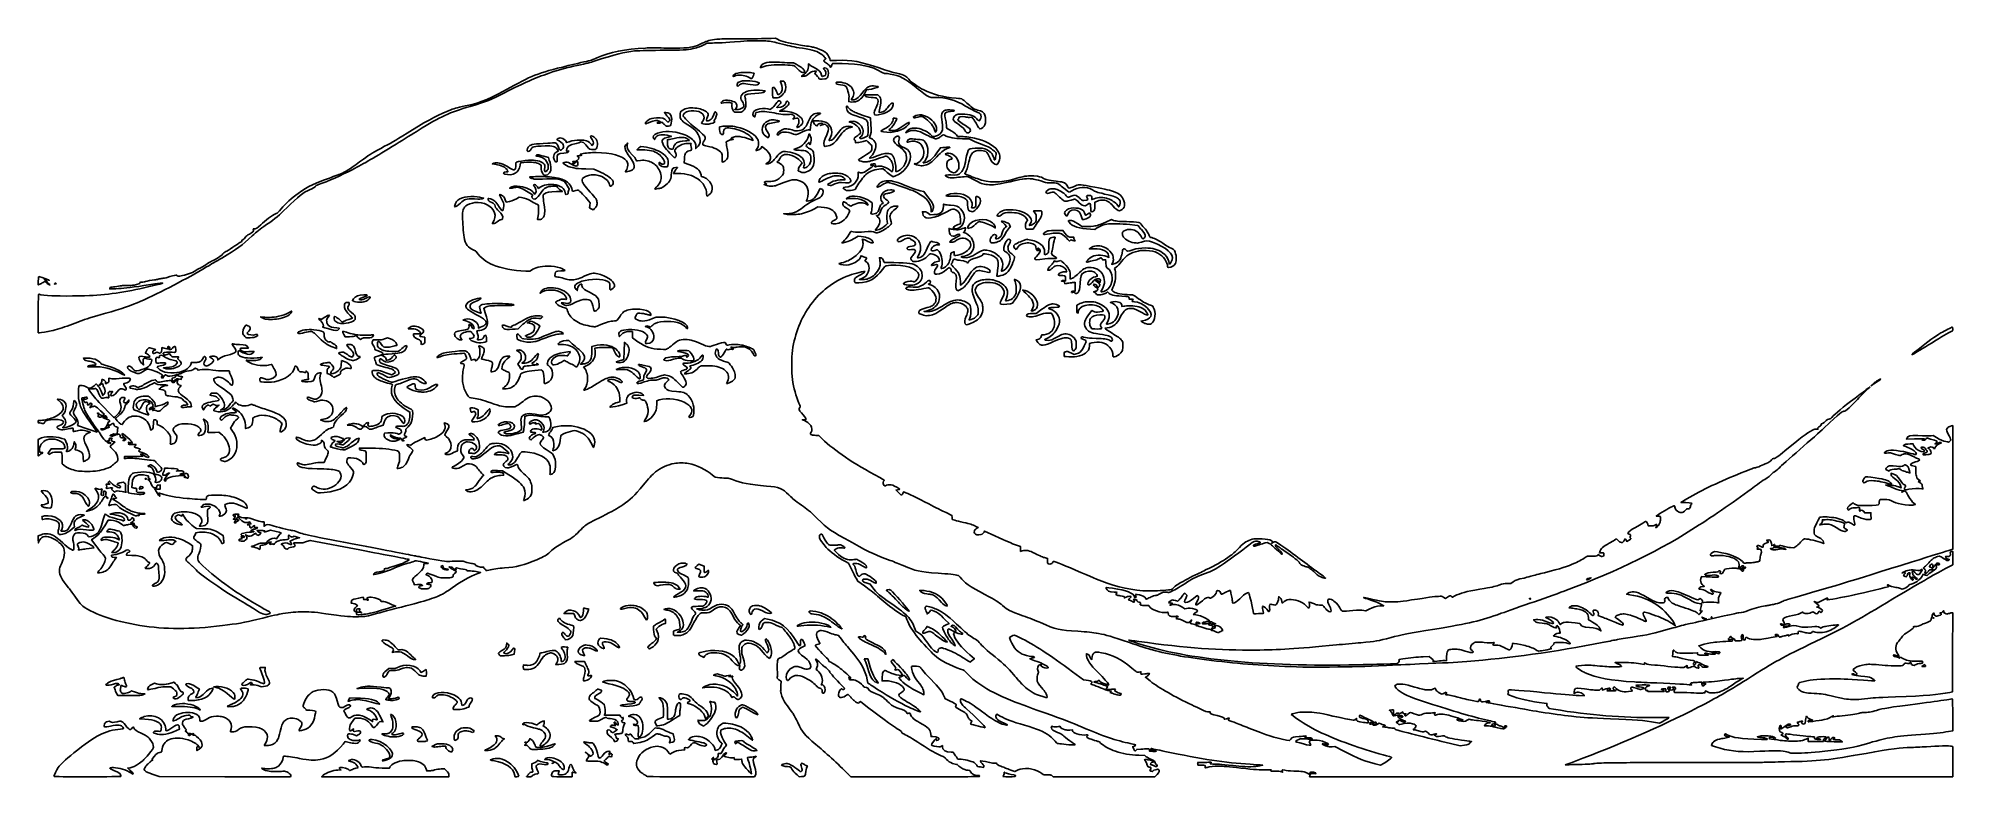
# Model space of a CAD drawing. Extents: x 0 to 500, y 0 to 193.
import ezdxf

# ---------------------------------------------------------------- set-up
doc = ezdxf.new("R2010")
doc.units = 0
doc.layers.add('Layer_1', color=7, linetype='CONTINUOUS')

msp = doc.modelspace()

# ---------------------------------------------------------------- linework, layer by layer
at = {"layer": 'Layer_1', "color": 7}
for points in [[(176.12106, 191.75949), (174.62536, 191.75949), (174.06397, 191.40751)], [(191.40743, 192.94068), (192.52441, 192.99998), (193.04904, 192.72062)], [(196.0923, 186.6019), (197.20593, 186.5893), (197.91649, 186.20803)], [(201.19345, 185.84403), (201.14665, 186.29483), (201.47523, 186.03387)], [(205.42709, 187.44802), (205.6904, 187.6615), (205.43299, 188.01573)], [(206.69885, 187.6719), (206.83038, 187.18577), (208.49453, 187.22417)], [(209.91576, 186.38046), (207.47786, 186.42196), (207.37512, 186.23928)], [(186.3337, 183.99395), (186.96898, 183.86516), (186.90478, 183.58292)], [(203.13856, 183.41356), (202.81434, 183.73806), (202.99247, 184.0835), (203.17059, 184.42892), (202.61036, 184.39142)], [(193.42672, 175.51744), (192.88573, 174.95673), (193.16963, 174.93133)], [(212.00641, 176.37615), (211.65873, 176.45065), (211.71943, 177.31128)], [(215.98056, 178.0379), (215.90676, 178.21014), (217.58814, 178.20959), (219.26952, 178.20904), (219.52822, 177.94412)], [(216.90363, 179.59408), (216.294, 179.50688), (215.98969, 178.85523)], [(162.0749, 171.05628), (162.49153, 171.13778), (162.12635, 171.35207)], [(163.09548, 170.84915), (162.90376, 171.10257), (162.61416, 170.94371)], [(163.86391, 173.15786), (163.54783, 173.57888), (163.88882, 173.60308)], [(164.10901, 171.42479), (164.41076, 171.09298), (164.69969, 171.27973)], [(181.58074, 173.94237), (181.58074, 173.94254)], [(182.17084, 174.66106), (181.89973, 174.38246), (182.1434, 174.37096)], [(187.98532, 173.71428), (187.43647, 173.57885), (187.34437, 173.11956)], [(190.58488, 174.53745), (191.15611, 174.38608), (191.61343, 174.71893)], [(193.0347, 171.52311), (193.58354, 171.34474), (193.21702, 171.18779)], [(194.04622, 174.16712), (193.63076, 173.92331), (194.54018, 173.92241)], [(202.47365, 171.106911), (202.39925, 171.383541), (203.10721, 171.436441)], [(204.6955, 170.35925), (204.23117, 170.163293), (204.60466, 170.38594)], [(215.21836, 172.904), (217.3144, 172.16327), (217.44828, 170.45974)], [(223.24483, 171.72175), (223.30673, 172.08619), (223.7854, 172.08619)], [(244.19827, 171.9516), (243.85753, 172.34689), (243.25379, 172.32989)], [(137.87039, 166.011673), (137.99628, 165.745643), (138.67692, 165.958563)], [(144.46282, 165.234703), (144.58865, 165.005393), (144.79966, 165.186103)], [(161.1018, 166.871243), (160.95995, 166.536483), (160.7228, 166.804403)], [(164.62074, 166.542583), (164.30772, 166.491483), (164.34742, 165.557163)], [(177.94309, 169.125453), (177.94309, 169.846523), (178.4645, 169.952153)], [(179.74451, 165.273043), (179.67601, 165.924123), (180.22109, 166.211183)], [(190.74931, 167.234523), (190.61433, 167.014083), (190.09197, 167.368123)], [(201.37346, 165.462843), (201.2509, 165.766933), (200.90322, 165.432213)], [(201.187, 167.455223), (201.36143, 167.991073), (201.55617, 167.684873)], [(201.68739, 169.776713), (201.61959, 168.959933), (201.35591, 169.029833)], [(212.27341, 169.91714), (212.63178, 169.82654), (212.09862, 169.69449)], [(213.98038, 165.753123), (213.39707, 165.711123), (213.39707, 166.022563)], [(216.60707, 166.019863), (216.30596, 166.268893), (215.43483, 166.032003)], [(215.98568, 167.167823), (216.68989, 167.531433), (216.70989, 168.717943)], [(226.85697, 168.450873), (226.54097, 168.304513), (226.7323, 168.568563)], [(243.63611, 166.417333), (243.08501, 166.706253), (241.38584, 166.748353)], [(119.11295, 160.070403), (118.62694, 160.157703), (118.98592, 160.316213)], [(126.83119, 160.517193), (125.94048, 160.430393), (125.87008, 159.847293)], [(131.34094, 159.103983), (131.32504, 159.862373), (130.93229, 160.113373)], [(132.04779, 162.196893), (133.23787, 161.876263), (133.47149, 161.167013)], [(140.95152, 160.297503), (140.95152, 160.690133), (140.60109, 160.666133)], [(156.84964, 164.343423), (157.39539, 164.726023), (158.19486, 164.610633)], [(169.91902, 160.011723), (168.713, 160.412533), (168.7471, 161.484223)], [(171.70985, 164.790733), (171.70585, 164.169463), (171.92359, 164.357833)], [(178.65704, 161.625183), (178.65711, 160.617873), (178.97018, 160.744873)], [(188.85561, 164.446013), (188.93101, 164.699403), (189.6508, 164.173303)], [(197.72123, 163.813433), (197.37355, 163.913863), (197.98301, 164.169803)], [(199.03229, 159.819163), (199.48549, 160.450423), (199.1151, 160.879423)], [(234.65317, 163.019093), (235.62519, 164.392973), (236.28381, 164.442373)], [(122.17196, 158.056143), (122.63613, 158.099543), (122.56663, 158.375653)], [(146.47405, 158.206023), (145.13598, 158.823373), (143.01631, 158.862673)], [(214.16446, 157.524653), (214.16546, 158.005053), (214.48931, 157.888263)], [(221.16214, 158.402923), (220.70188, 158.843083), (220.07961, 158.843083)], [(223.8512, 157.018763), (223.27369, 156.820063), (222.44805, 157.391413)], [(222.63422, 158.355443), (222.94237, 158.059133), (223.07001, 158.278893)], [(230.2465, 159.736613), (230.2465, 159.736193)], [(115.93631, 151.319663), (116.30595, 151.213683), (115.92809, 151.076553)], [(121.97342, 150.791773), (122.2259, 150.182413), (122.61477, 150.233213)], [(124.89984, 151.057313), (125.62339, 151.444053), (126.23166, 151.355053)], [(130.36968, 154.159043), (130.65086, 153.772073), (131.05371, 154.044383)], [(135.63283, 154.013203), (135.42092, 154.340923), (134.42669, 154.313323)], [(135.33653, 152.927803), (136.9113, 152.972303), (136.37803, 153.328893)], [(143.69871, 150.553063), (144.15996, 149.955943), (144.08226, 149.305783), (144.00456, 148.655623), (144.40682, 148.391053)], [(189.8927, 154.772003), (189.54785, 154.748003), (190.01804, 154.564773)], [(211.02791, 153.252553), (211.02791, 153.252673)], [(213.77294, 154.236103), (213.34759, 153.494873), (212.65645, 153.336653)], [(217.21025, 150.397753), (217.82129, 149.951613), (217.75789, 148.905043)], [(230.36276, 153.136553), (231.29373, 152.925363), (231.7433, 152.343853)], [(263.33768, 152.569133), (263.1118, 152.726653), (263.36408, 153.041513)], [(275.1745, 151.206153), (275.1244, 150.843793), (275.73702, 151.054113)], [(276.60077, 150.411733), (275.97372, 150.154263), (275.96972, 149.252353)], [(130.22097, 149.599773), (130.63261, 149.407673), (130.63061, 147.982543)], [(195.41259, 147.124503), (194.68321, 147.117503), (195.23206, 147.011003)], [(202.75126, 148.432703), (203.57453, 148.901023), (204.50756, 148.866723)], [(211.90202, 149.268893), (212.22224, 149.132963), (212.80336, 149.438933)], [(216.40282, 149.595903), (216.71772, 149.389453), (216.63482, 149.580823)], [(221.35973, 144.148723), (221.83422, 144.578743), (221.73632, 145.108763)], [(230.98917, 147.208093), (230.92947, 147.666953), (231.38718, 147.666953)], [(232.39003, 147.274603), (232.93518, 146.882243), (233.86018, 146.916043)], [(236.44575, 149.142443), (236.44875, 149.661123), (236.80138, 149.533953)], [(240.27802, 144.317903), (240.83923, 144.528393), (240.83923, 145.545743)], [(260.30157, 147.380333), (259.95063, 147.897043), (260.98558, 147.897043)], [(273.03826, 145.643063), (272.69069, 145.590763), (272.566, 146.035603)], [(274.02556, 146.998913), (274.53956, 147.364283), (274.71845, 147.102673)], [(274.86786, 148.535303), (274.86772, 148.535853)], [(278.82209, 144.952313), (280.30665, 145.594883), (280.85283, 145.406453)], [(281.85825, 149.390133), (282.2077, 148.931613), (282.34259, 149.160483)], [(213.26403, 140.755953), (214.1723, 141.248163), (214.94045, 141.165063)], [(237.87544, 142.776863), (237.87544, 143.301973), (238.45173, 143.138323)], [(239.10429, 143.292913), (239.104, 143.292943)], [(241.81347, 142.429163), (241.60558, 142.244853), (241.98057, 142.158553)], [(252.61563, 143.598623), (252.89605, 143.778373), (252.40229, 144.345533)], [(260.00928, 143.361493), (259.84053, 143.074433), (258.95406, 143.074433)], [(265.71599, 142.756423), (267.59608, 142.783023), (268.13284, 142.069693)], [(270.19527, 140.184263), (269.68817, 140.356063), (269.48956, 140.185023), (269.29096, 140.013983), (268.93184, 140.415113)], [(269.94434, 141.007593), (270.47695, 141.007593), (270.47695, 140.710763)], [(276.40493, 143.363533), (275.95809, 143.051923), (274.78173, 143.100823)], [(216.14818, 135.179573), (215.91107, 134.862353), (216.17907, 134.662353)], [(260.26852, 135.270223), (260.2684, 135.270203)], [(275.09973, 137.973763), (274.48351, 137.925763), (274.81282, 138.172673)], [(277.71712, 135.499933), (277.49297, 135.656243), (277.03421, 135.382403)], [(278.78124, 134.740513), (278.76454, 135.094273), (278.35291, 135.055773)], [(279.09922, 135.945823), (279.62014, 135.715443), (279.55844, 136.132163)], [(2.1789, 129.893993), (1.5741, 130.033123), (1.9423, 129.696753)], [(128.80587, 132.411963), (128.41016, 132.106513), (127.29409, 132.156813)], [(215.09476, 130.239513), (214.44143, 129.986043), (215.31959, 129.985893)], [(220.87831, 134.564213), (220.99203, 134.359863), (223.47962, 134.358863)], [(250.85565, 130.857533), (250.38913, 130.807133), (250.39013, 131.103973)], [(267.88182, 129.649593), (268.28156, 129.533123), (268.28156, 130.164573)], [(280.60108, 134.323503), (280.38462, 133.877533), (280.67226, 133.927533)], [(281.63803, 133.234403), (281.10865, 132.818723), (281.24363, 132.377923)], [(0.3809, 128.701193), (0.0053, 128.527843), (0.0054, 129.638913)], [(1.9684, 129.253043), (1.8319, 129.516393), (1.2941, 129.195463)], [(20.27547, 127.556903), (18.6466, 127.512003), (18.6838, 127.693053)], [(131.46792, 126.613013), (131.05204, 126.358363), (131.23215, 126.659373)], [(140.84944, 127.540693), (140.78624, 127.048893), (140.475, 127.362863)], [(239.8939, 127.193033), (239.89382, 127.192873)], [(240.86508, 128.912963), (240.81858, 128.491943), (241.22124, 128.759863)], [(270.54414, 126.902123), (270.80626, 126.867223), (270.80626, 128.044583), (270.80626, 129.221943), (270.55928, 129.180643)], [(275.95048, 126.575033), (275.62006, 126.768923), (275.90965, 126.845723)], [(276.57166, 128.007023), (276.64546, 127.751913), (276.90749, 127.923583)], [(279.43245, 126.553723), (279.25849, 126.726913), (279.08878, 126.557933)], [(280.6864, 127.841743), (280.3764, 127.191073), (280.64445, 126.944003)], [(285.4028, 124.817383), (284.91161, 124.817383), (284.91161, 125.114693)], [(0.3389, 116.052193), (0.005, 116.052193), (0.0054, 121.107313)], [(81.77769, 119.720953), (82.0463, 119.865133), (81.41479, 120.542363)], [(82.85243, 124.130073), (82.8524, 124.130183)], [(116.69921, 122.652373), (116.32411, 122.433383), (116.72354, 121.252323)], [(159.47454, 120.678213), (159.94106, 120.575893), (159.94106, 120.822383)], [(162.46248, 120.141543), (161.4164, 120.147543), (160.41681, 119.745343)], [(232.11255, 121.772893), (231.34417, 121.602383), (232.04024, 121.579383)], [(259.93298, 121.104163), (260.64038, 121.104733), (262.12837, 122.169793)], [(271.22085, 122.275593), (271.25135, 123.209773), (271.60509, 123.420583)], [(274.57847, 121.093073), (275.19881, 121.857113), (275.51877, 121.633983)], [(280.55334, 123.724863), (280.00405, 123.973073), (280.31732, 124.066373)], [(282.99063, 123.233313), (282.99063, 122.932753), (283.51203, 122.994853)], [(78.56234, 118.536953), (78.56234, 118.537203)], [(78.74286, 119.396483), (79.38249, 118.802853), (79.69937, 118.988803)], [(81.2964, 114.993243), (80.16216, 114.963943), (79.82025, 115.582223)], [(83.19157, 115.138723), (83.08183, 115.358263), (82.75624, 115.190393)], [(87.03943, 115.461633), (87.52039, 115.521533), (87.44839, 115.270493)], [(98.02936, 115.412023), (98.02936, 115.746173), (98.9624, 115.746173)], [(111.68052, 119.130533), (110.95313, 119.367903), (111.32438, 119.505843)], [(114.93382, 117.630613), (114.93382, 117.274593), (115.46701, 117.463023)], [(126.20703, 117.928493), (125.30478, 117.086913), (124.5924, 116.994313)], [(128.2631, 118.511283), (127.74106, 118.602983), (128.08999, 118.820403)], [(130.34998, 118.276873), (131.00216, 117.817263), (130.80779, 117.387273)], [(152.14798, 115.415923), (151.83635, 115.035403), (151.70327, 115.345163)], [(156.62435, 113.696643), (155.2285, 114.674193), (155.1973, 115.496693), (155.1661, 116.319193), (154.66161, 116.383293)], [(159.52024, 117.672963), (159.91424, 117.532883), (160.2844, 117.880413)], [(261.96506, 115.072993), (262.09568, 115.478223), (262.708, 115.524723)], [(274.88679, 117.491133), (275.1803, 117.054453), (275.98448, 117.024653)], [(288.38859, 118.827623), (288.02364, 119.095303), (288.43741, 119.149403)], [(289.19264, 118.418513), (289.19262, 118.417883)], [(32.28031, 111.699753), (32.28031, 112.146513), (32.83321, 111.994533)], [(54.67175, 112.362053), (54.88273, 112.033833), (53.79008, 112.012033)], [(55.03293, 111.100903), (56.33137, 111.146403), (56.26217, 110.977733)], [(77.92036, 112.181553), (77.88666, 111.917723), (76.9919, 112.229373)], [(84.49161, 114.522573), (84.11436, 114.291593), (83.70784, 114.605413)], [(87.30799, 113.858953), (87.43677, 114.153363), (88.54791, 114.165163)], [(87.82096, 109.318183), (87.82096, 109.620853), (88.91865, 110.004993)], [(89.96255, 110.251243), (89.63436, 110.135183), (89.95279, 109.974403)], [(90.4363, 114.455133), (91.21355, 114.733333), (91.7554, 114.558263)], [(99.98857, 113.374673), (99.98855, 113.375053)], [(100.36737, 114.941973), (100.93824, 114.865473), (100.97204, 114.329633)], [(117.10628, 114.305863), (117.07438, 113.717633), (116.65921, 113.576193)], [(136.53546, 112.989503), (135.79723, 112.990373), (135.9116, 113.200883)], [(137.90629, 113.985513), (138.60084, 113.985513), (139.15968, 113.430523)], [(144.57143, 111.238413), (144.57343, 112.433613), (145.24756, 112.644593)], [(145.75905, 112.077503), (145.353, 111.990203), (145.4144, 111.093273)], [(152.42005, 108.903073), (152.9689, 109.053113), (153.0238, 111.270543), (153.0787, 113.487963), (153.47965, 113.216013)], [(260.91324, 113.717613), (260.59685, 114.176913), (260.97005, 114.240013)], [(268.47366, 109.792653), (267.95226, 109.868453), (267.95226, 110.425003)], [(269.82162, 110.724603), (270.5384, 110.385983), (271.10384, 110.503083)], [(270.17762, 111.436713), (270.17762, 111.436603)], [(275.14213, 113.396433), (274.59328, 113.254473), (274.53318, 112.605893)], [(27.40298, 108.330853), (27.46768, 107.594063), (27.23226, 107.785433)], [(32.98167, 106.737083), (32.67405, 106.849473), (33.32791, 106.935573)], [(39.90283, 108.017953), (39.96533, 108.288603), (40.88896, 108.285603)], [(46.87967, 109.162273), (46.87967, 108.921633), (47.24074, 109.252923)], [(49.89942, 105.802243), (49.82932, 106.063033), (48.43683, 106.066033)], [(69.93467, 105.865253), (69.93767, 106.063003), (70.20862, 105.848223)], [(73.47907, 105.565463), (73.86096, 105.565463), (73.70705, 105.208823)], [(75.94739, 105.177333), (75.47176, 105.353423), (75.47176, 105.970053)], [(81.78371, 108.851813), (81.7835, 108.851763)], [(90.78544, 105.583783), (92.30864, 105.033893), (92.78159, 105.308013)], [(112.95898, 109.297603), (113.0847, 108.858203), (113.401, 108.972273)], [(121.11481, 107.148033), (121.05421, 106.589133), (121.58989, 106.267363)], [(125.64334, 107.194993), (125.23483, 107.834343), (125.62166, 108.326393)], [(126.22829, 106.486003), (126.22829, 106.486153)], [(126.58743, 108.263803), (126.29496, 108.091943), (126.73403, 108.091993)], [(129.70008, 106.163303), (131.41854, 106.300803), (131.5782, 106.143463)], [(141.80176, 108.033793), (141.57131, 107.861563), (142.03304, 107.861563)], [(169.38307, 109.779153), (169.38707, 109.583953), (169.60296, 109.764663)], [(170.63329, 107.477493), (170.18383, 107.385193), (170.3295, 107.090333)], [(171.22855, 108.895003), (171.19095, 108.665353), (170.23758, 108.716053), (170.23723, 108.716033)], [(177.94326, 109.813633), (178.21486, 109.612013), (178.41993, 109.788623)], [(268.47362, 109.792983), (268.47366, 109.792653)], [(14.87068, 102.381103), (15.07877, 102.676793), (15.28464, 102.494403)], [(17.59502, 102.976033), (17.62642, 102.721293), (18.01061, 102.903443)], [(25.68258, 101.922503), (26.00955, 101.730633), (26.42676, 101.881083)], [(34.48992, 103.573583), (35.00088, 103.574583), (34.94548, 103.862643)], [(37.32692, 104.040143), (37.32692, 103.822143), (36.88395, 103.928573)], [(36.95663, 102.310703), (37.29984, 102.233303), (36.98687, 101.852243)], [(77.52976, 104.535503), (77.19835, 104.341033), (76.81071, 104.670933), (76.81067, 104.671353)], [(479.595323, 102.807113), (478.999423, 102.465973), (479.416413, 102.846933)], [(13.71469, 96.589493), (13.4805, 96.417253), (13.66508, 96.723453)], [(16.77017, 99.900713), (16.86857, 99.632793), (17.16515, 99.983993)], [(26.17335, 96.034823), (26.34998, 95.881733), (26.51971, 96.034823)], [(28.57632, 95.054633), (28.86253, 94.618663), (28.62162, 94.621663)], [(37.51906, 96.538223), (37.51902, 96.538423)], [(39.93352, 97.133943), (39.99192, 96.685103), (39.51016, 96.684243)], [(43.42473, 96.341443), (43.15898, 95.882333), (42.97076, 96.188343)], [(47.00872, 96.935643), (47.22611, 97.147243), (46.94805, 97.058843)], [(48.05101, 96.103113), (47.59313, 95.825093), (48.03221, 95.879093)], [(97.03759, 94.526923), (97.04159, 95.315593), (96.36051, 95.751713)], [(114.38791, 96.137143), (114.92819, 95.881613), (114.92819, 95.230953)], [(117.68922, 95.982123), (117.88496, 96.159133), (117.95686, 95.891843)], [(125.0727, 96.983003), (124.44779, 96.647143), (123.23179, 96.649143)], [(149.60624, 96.964553), (149.27542, 96.647103), (149.54396, 96.623903)], [(151.85355, 98.958413), (151.87305, 97.978103), (151.30581, 97.843213)], [(152.47545, 97.231023), (153.68285, 97.625963), (153.61325, 98.148023)], [(157.89358, 99.915923), (158.10136, 99.663473), (156.84103, 99.715973)], [(161.51906, 97.215863), (161.53276, 98.243973), (162.19907, 98.460153)], [(0.0084, 92.728603), (0.0084, 93.065973), (0.6761, 93.114673)], [(10.35239, 92.083793), (10.2431, 91.807763), (12.78217, 90.923203)], [(13.16981, 89.869823), (13.56494, 90.011933), (12.74477, 90.286763)], [(18.37003, 91.640243), (18.52731, 91.321903), (18.18222, 91.219233)], [(20.94385, 94.325273), (20.12414, 93.610533), (20.60906, 93.047913)], [(28.03412, 94.729813), (28.03414, 94.729693)], [(31.07289, 92.484403), (31.0729, 92.054573), (31.79046, 91.684203)], [(46.1721, 89.988723), (47.16596, 90.046723), (47.6844, 89.634473)], [(50.73778, 90.346403), (50.21313, 91.087833), (50.61679, 91.814283)], [(54.09581, 91.914993), (54.15521, 91.009933), (54.44167, 91.059733)], [(63.37816, 92.589673), (63.6685, 92.282793), (63.397, 91.518163)], [(83.81419, 90.880473), (83.81423, 90.880373)], [(90.3386, 92.638423), (90.05731, 91.843943), (89.54363, 91.707963)], [(113.1774, 92.887923), (113.17752, 92.887883)], [(126.79586, 90.629723), (126.65587, 90.047343), (125.37863, 89.698753)], [(127.49231, 94.337303), (127.0652, 94.182953), (127.0005, 92.697523)], [(131.9188, 90.312903), (131.7416, 90.025833), (132.03786, 90.025833)], [(133.58271, 93.508553), (133.32205, 94.044393), (132.27924, 94.090693)], [(200.0369, 93.316753), (199.5134, 93.315883), (200.07667, 93.090593)], [(499.731036, 91.709353), (500.006206, 91.782253), (500.005206, 75.613103), (500.004206, 59.443953), (499.296356, 59.233123)], [(0.3611, 84.150603), (0.0084, 83.863533), (0.0084, 86.020833), (0.0084, 88.178143), (0.3335, 88.339563)], [(2.9195, 85.097163), (3.3362, 85.661983), (4.80014, 85.661983)], [(6.18715, 88.429163), (6.93228, 88.229793), (7.208, 87.599413)], [(9.3104, 86.945523), (9.3735, 87.527003), (9.63069, 87.120593)], [(25.3937, 86.074333), (25.08224, 86.261243), (25.33889, 86.503453)], [(73.99543, 87.667043), (73.99843, 87.920863), (74.31382, 87.679223)], [(78.52119, 87.654693), (78.03904, 87.614293), (78.49956, 87.406803)], [(83.54982, 88.406133), (83.8333, 88.481333), (83.75, 88.113913)], [(83.87123, 85.703563), (83.87123, 85.892243), (86.0001, 85.892243)], [(90.36497, 89.453833), (90.40037, 89.755663), (91.33341, 89.853963)], [(92.29047, 87.736153), (92.29034, 87.736123)], [(96.76769, 86.744893), (97.26022, 86.621383), (97.72817, 86.982213)], [(99.59568, 87.986473), (100.99524, 88.629893), (100.99524, 88.380403)], [(108.48699, 84.708153), (109.44748, 85.160393), (109.44748, 85.780333)], [(134.80186, 85.317903), (134.80186, 85.317683)], [(203.04269, 89.225233), (203.8277, 89.219233), (204.74411, 88.326713)], [(490.032143, 88.296983), (487.906613, 88.242583), (487.989813, 88.425973)], [(488.876773, 86.963613), (489.679433, 86.963613), (489.802413, 86.638273)], [(493.930226, 88.323513), (493.287826, 88.530163), (493.075136, 88.347003)], [(493.859336, 85.688663), (493.549086, 85.935093), (493.877656, 86.066593)], [(494.354056, 89.126223), (494.903866, 89.183823), (495.781056, 88.672683)], [(6.11288, 84.590343), (5.98114, 84.858273), (4.93906, 84.830073)], [(6.66947, 81.437823), (6.259, 81.796293), (6.252, 83.059363)], [(11.75003, 83.342503), (11.80863, 82.362173), (12.30259, 82.593083)], [(22.96243, 83.191633), (22.48915, 83.132533), (22.52335, 83.421253), (22.55755, 83.709973), (24.36972, 83.681573)], [(33.94253, 80.609953), (32.93615, 80.609953), (32.9361, 80.284623)], [(36.58971, 79.954583), (36.06458, 79.901383), (36.33613, 80.106603)], [(75.13353, 83.202783), (74.64678, 82.159083), (73.57845, 82.124083)], [(80.78843, 83.166423), (80.91378, 83.387723), (81.66464, 83.339023)], [(112.90521, 84.548523), (112.46613, 84.552523), (112.43623, 84.896993)], [(119.91186, 80.037733), (121.22404, 79.983133), (122.88236, 78.922953)], [(125.96328, 84.554453), (126.26894, 84.918163), (127.16695, 84.870063)], [(490.338713, 80.043233), (490.347713, 81.045693), (489.935473, 81.167893)], [(17.84333, 76.091113), (17.76743, 76.476133), (18.23594, 76.476133), (18.70445, 76.476133), (18.45643, 76.660243)], [(18.39873, 77.046903), (18.58904, 77.249453), (18.99222, 76.804773)], [(24.34215, 74.041063), (23.4905, 74.203623), (23.4925, 75.703453)], [(24.5085, 76.535233), (24.4526, 75.560753), (24.74709, 75.482653)], [(28.89979, 77.477603), (28.63022, 77.701023), (28.90792, 77.701023)], [(31.34623, 75.174943), (31.83304, 75.174943), (31.83304, 75.715413), (31.83304, 76.255873), (31.42141, 76.232073)], [(116.0697, 79.002723), (116.33176, 78.811343), (116.01833, 78.532673)], [(120.73421, 78.749223), (121.53335, 78.795923), (121.50025, 79.071553)], [(178.01588, 78.161073), (176.76699, 78.325743), (176.12601, 78.852803)], [(482.854953, 76.133053), (482.498113, 76.241213), (482.827423, 76.242213)], [(483.891203, 79.077423), (483.925103, 79.295693), (484.356063, 79.191763)], [(486.131963, 75.662243), (486.536693, 75.470703), (486.465293, 75.894113)], [(0.9945, 74.407803), (0.7717, 74.712433), (1.0538, 74.761833)], [(19.61201, 74.638933), (19.61195, 74.639383)], [(224.39286, 74.950253), (224.0179, 74.907553), (224.41528, 74.563083)], [(430.314023, 71.654583), (429.040823, 71.692883), (430.577593, 72.599913)], [(473.445313, 71.235403), (473.991913, 71.610853), (474.161163, 71.442343)], [(486.906503, 74.574703), (487.198563, 74.698273), (486.612053, 74.785973)], [(489.886603, 71.061363), (490.249843, 71.169653), (489.842363, 71.507663)], [(0.9773, 67.626133), (0.9393, 68.000073), (1.3784, 68.109703)], [(9.37893, 65.818083), (9.44973, 65.287073), (8.72935, 64.684773)], [(11.68542, 68.413663), (12.00346, 68.318963), (11.26007, 68.015783)], [(18.99816, 67.042283), (18.2709, 67.078583), (17.35317, 65.574423)], [(19.71104, 68.505353), (18.74584, 68.641623), (19.33446, 68.821143)], [(24.57601, 66.638973), (24.12467, 66.297503), (24.54615, 66.315403)], [(37.96269, 68.165453), (37.71491, 68.619473), (37.54154, 68.345423), (37.36816, 68.071383), (37.13361, 68.255023)], [(42.92887, 64.811423), (41.34632, 64.834723), (40.91458, 65.124843)], [(42.40791, 65.992583), (42.07903, 65.529843), (42.58343, 65.529843)], [(51.1434, 67.500933), (50.93175, 67.290423), (51.26434, 67.290423)], [(51.9984, 66.799033), (52.39985, 67.055463), (52.12315, 67.128863)], [(55.361, 66.367473), (55.53099, 66.065683), (55.25818, 66.065683)], [(59.23566, 65.676983), (58.95148, 65.441453), (58.95148, 66.011583), (58.95148, 66.581713), (58.40291, 66.632513)], [(237.07967, 69.019403), (238.63631, 68.281433), (238.66871, 67.767063), (238.70111, 67.252703), (239.39994, 67.012823)], [(244.88936, 65.435653), (245.47937, 65.128183), (245.13417, 64.939783)], [(420.338053, 66.026313), (420.483293, 65.568493), (421.170363, 65.545593)], [(422.968203, 68.136383), (422.564413, 68.140383), (423.552333, 68.791533)], [(466.715433, 67.163553), (465.921463, 67.099053), (465.956363, 66.818453)], [(478.624283, 68.592103), (478.656183, 69.013123), (478.271993, 69.011123)], [(0.1799, 61.542853), (0.02, 61.128063), (0.01, 62.060993), (0, 62.993923), (0.7226, 63.242013)], [(5.32052, 63.505443), (5.3196, 63.505413)], [(14.52987, 62.331653), (13.90654, 61.950363), (14.48952, 61.156383)], [(18.64835, 63.994133), (17.91701, 64.037133), (18.06478, 64.335673)], [(35.71113, 61.361383), (35.94942, 61.479943), (35.59094, 61.705943)], [(39.59925, 60.831393), (40.28531, 60.376723), (40.28531, 59.774043)], [(48.34013, 62.445953), (48.27133, 63.074743), (47.54395, 63.522473)], [(53.37818, 62.633523), (52.98856, 62.801443), (53.05346, 62.577063)], [(54.36723, 62.858803), (54.14256, 63.229653), (54.49922, 63.039943)], [(56.14818, 63.262963), (56.70123, 63.675703), (56.99887, 63.339513)], [(57.33262, 64.124723), (57.11003, 64.342943), (58.05821, 64.332643)], [(59.8116, 61.484163), (59.33569, 61.035003), (58.70894, 61.072703)], [(60.09204, 64.263283), (60.62884, 64.445023), (62.10364, 64.082843)], [(60.57419, 61.319303), (60.85588, 61.319303), (60.59595, 61.126353)], [(63.79382, 60.942743), (63.44654, 60.770293), (63.70831, 60.626703)], [(67.58224, 62.650893), (68.22707, 62.451483), (67.43067, 62.230583)], [(67.87707, 61.135833), (69.11869, 61.127833), (70.06792, 61.455313), (71.01715, 61.782783), (83.94126, 59.290433)], [(247.01211, 63.928443), (247.15335, 64.218863), (249.78781, 62.996763)], [(255.44509, 60.541943), (256.53863, 60.151103), (256.53863, 59.514573), (256.53863, 58.878033), (257.00515, 59.025703)], [(321.489403, 60.946763), (320.962773, 61.238483), (320.446603, 61.095683)], [(414.812543, 61.710623), (414.880843, 61.489783), (415.483723, 61.861323)], [(452.643503, 60.915883), (452.722403, 60.397013), (453.093483, 60.549693), (453.464553, 60.702373), (453.463553, 60.532723)], [(457.660243, 59.880223), (458.530393, 59.845123), (459.022563, 60.180643)], [(465.361323, 61.270913), (466.336443, 60.927433), (466.283443, 61.311823)], [(19.99739, 56.745453), (20.41951, 57.338713), (19.82827, 57.338713)], [(23.05153, 58.113463), (23.05153, 57.893053), (24.3962, 57.857053)], [(57.21927, 59.714013), (57.83354, 59.407263), (57.92324, 59.808303)], [(101.26593, 55.689643), (100.66393, 55.637143), (100.66393, 55.250803)], [(111.939, 56.018943), (110.92725, 56.298483), (108.89652, 56.304483)], [(172.10835, 55.235183), (172.47719, 55.526373), (173.1786, 55.285163), (173.88, 55.043963), (173.88, 54.201203)], [(208.09063, 59.386233), (207.88161, 59.190993), (208.55837, 58.501923)], [(212.37299, 54.222393), (211.56888, 55.813803), (210.66303, 56.313323)], [(263.0535, 57.189413), (263.61875, 57.053823), (263.58775, 56.469103)], [(407.318723, 57.939233), (407.446113, 58.117953), (407.750513, 57.839643)], [(408.274203, 58.527863), (407.769793, 58.475063), (407.839893, 58.780813)], [(437.279343, 58.601533), (437.770353, 58.882123), (438.564803, 58.759063)], [(445.069553, 56.221873), (445.478883, 55.791813), (445.931683, 55.846213)], [(495.226636, 55.122953), (494.856886, 54.620863), (494.851886, 54.969843)], [(499.733286, 58.869343), (500.005616, 58.869343), (500.004616, 57.127853), (500.003616, 55.386353), (498.165706, 54.415943)], [(98.13924, 50.390073), (98.13924, 50.197083), (99.01016, 50.243883)], [(100.12839, 50.151083), (100.3757, 50.011433), (99.97975, 49.920333)], [(101.41572, 53.056833), (101.61867, 53.231613), (102.59574, 52.856283)], [(107.84708, 54.441583), (107.30503, 54.832143), (107.74325, 54.785943)], [(114.34192, 53.615303), (115.49949, 53.413023), (114.79187, 53.126743)], [(174.64307, 53.671673), (174.96845, 53.984913), (175.04005, 53.785993)], [(215.79347, 49.864213), (214.07024, 51.077993), (213.62367, 51.854493)], [(216.52122, 50.547983), (217.28024, 50.334563), (217.95422, 49.399653)], [(383.644913, 50.512043), (384.584573, 50.545043), (385.188303, 50.943953)], [(434.350313, 52.085183), (434.478443, 52.304333), (435.601593, 52.260033)], [(487.106733, 53.316603), (486.777423, 53.275003), (487.106733, 53.474003)], [(167.40658, 49.390893), (167.6222, 48.995143), (167.2659, 48.998143)], [(172.43843, 48.574113), (171.1457, 48.574113), (171.49747, 48.829603)], [(230.3736, 48.448153), (230.1714, 48.688933), (230.7128, 48.688933)], [(283.72392, 46.837083), (283.66562, 46.681723), (283.90561, 46.838483)], [(295.84382, 45.071303), (296.20363, 45.357093), (295.71798, 45.423393)], [(296.98478, 46.052993), (297.59091, 45.866053), (297.85574, 46.110403)], [(299.22708, 47.764483), (299.43199, 47.949413), (299.71964, 47.748823)], [(324.821173, 45.840413), (324.958363, 45.402693), (325.403313, 45.755203)], [(331.997303, 45.024543), (331.920503, 45.638163), (332.345633, 45.514293)], [(367.073663, 46.883123), (367.510643, 46.607793), (368.087453, 46.959663)], [(369.125383, 47.118973), (369.326643, 46.926423), (369.967263, 47.260633)], [(415.668193, 47.579453), (414.809253, 47.712443), (415.110563, 47.931773)], [(433.764533, 46.395503), (434.041383, 46.576873), (434.331773, 46.374373)], [(486.367653, 49.178173), (486.842823, 48.983983), (487.313573, 49.176373)], [(84.15119, 43.095233), (84.43323, 42.889933), (83.91847, 42.972133)], [(92.92419, 44.495763), (93.36238, 44.614263), (92.94128, 44.736963)], [(140.11302, 42.028423), (139.82945, 42.641543), (138.57588, 42.641543), (137.32231, 42.641543), (137.5485, 42.950733)], [(141.0917, 40.928263), (141.0917, 40.928683)], [(164.11107, 43.565543), (163.39698, 43.688413), (163.78118, 43.853633)], [(163.83603, 40.561873), (163.83603, 40.051473), (163.41718, 39.954673)], [(172.34671, 43.859873), (171.95899, 43.853873), (172.44362, 43.698823)], [(183.65191, 40.094743), (184.05458, 39.778323), (183.84392, 39.529323)], [(189.26089, 41.048693), (189.63185, 41.331383), (190.43896, 41.179953)], [(226.84046, 41.072403), (226.5446, 41.837533), (225.88772, 42.182003)], [(232.39742, 42.707083), (232.11252, 42.550623), (232.03932, 42.883063)], [(237.09693, 39.694933), (237.85902, 40.038733), (236.8086, 41.115323)], [(299.8607, 44.007273), (299.43967, 43.905213), (298.89599, 44.263413)], [(302.98874, 40.281163), (303.43119, 40.079143), (303.06655, 40.027143)], [(334.599393, 44.879003), (335.371243, 44.840503), (335.731323, 44.449363)], [(346.222773, 43.445103), (346.692023, 43.329653), (347.607593, 43.793553)], [(350.496613, 44.625583), (351.425053, 44.670583), (350.935693, 44.964123)], [(390.795413, 40.733523), (390.564383, 41.020183), (391.086933, 41.068883)], [(397.389423, 39.969923), (397.490133, 39.785373), (397.842893, 40.022633)], [(401.390163, 40.223583), (402.608833, 40.023463), (402.846233, 39.682703)], [(405.376393, 40.748123), (404.873273, 41.032323), (404.873273, 41.595423)], [(426.594343, 40.119893), (427.550703, 39.495313), (427.378263, 39.901413)], [(434.243943, 42.880843), (434.577743, 43.346683), (434.313383, 43.300383)], [(435.216043, 41.266613), (435.624853, 41.269613), (435.243933, 41.384833), (435.243953, 41.384833)], [(464.947573, 44.187353), (464.494863, 44.349183), (464.796733, 44.419983)], [(497.336786, 43.076873), (497.644236, 43.358913), (497.699136, 43.061583)], [(499.702826, 42.825343), (500.005086, 42.874343), (499.977286, 32.526483), (499.949486, 22.178633), (499.235986, 22.035933)], [(146.59321, 36.035213), (146.83783, 36.233543), (147.83602, 36.116173)], [(160.7076, 38.477823), (160.7076, 39.358823), (161.17412, 39.698603)], [(161.27225, 35.797463), (161.48582, 36.134153), (161.21738, 36.459833)], [(161.71646, 38.910913), (161.383, 38.546113), (161.66903, 37.971983)], [(166.05889, 36.953513), (166.05889, 36.953103)], [(167.29776, 37.935803), (166.92183, 37.742383), (167.38576, 37.742383)], [(208.43027, 37.043103), (209.00701, 36.950403), (209.76247, 35.949343)], [(231.99991, 39.013163), (232.12772, 39.272433), (232.77876, 39.000673)], [(253.95664, 35.614603), (253.67324, 36.357653), (254.10394, 36.667163)], [(305.90734, 38.540093), (306.37382, 38.488893), (306.60046, 38.846183)], [(309.1229, 38.130863), (309.37342, 38.251453), (309.11926, 38.617583)], [(452.555873, 36.374803), (454.118493, 36.692833), (453.839483, 36.873153)], [(465.821433, 38.990493), (465.548753, 38.800323), (465.300133, 38.961843)], [(92.84746, 32.582033), (92.44054, 32.480723), (92.60048, 32.696413)], [(93.25068, 33.940293), (93.98933, 33.161973), (94.56212, 33.203173)], [(122.28107, 34.434143), (122.34327, 34.928203), (122.61612, 34.773673)], [(124.41085, 32.712833), (124.31915, 32.039813), (123.66053, 31.857073)], [(137.88318, 33.867963), (138.27493, 33.822763), (138.18413, 33.390373)], [(140.34864, 29.853403), (140.1751, 30.087413), (141.41821, 30.087413), (142.6613, 30.087413), (142.89256, 29.570703)], [(174.08509, 31.562033), (173.78872, 31.166403), (173.36782, 31.381213)], [(189.59465, 33.235333), (190.32588, 32.368643), (190.51949, 32.574713)], [(200.17624, 34.527213), (200.23774, 34.182743), (199.66978, 33.953093)], [(216.18026, 30.852863), (216.65846, 30.852863), (217.01164, 29.608943)], [(222.98782, 30.461373), (223.24829, 30.632013), (223.55275, 30.264203)], [(239.36916, 34.531933), (239.42596, 34.182693), (238.91879, 34.565433)], [(243.97818, 30.477503), (244.48267, 30.834683), (243.34008, 31.821133)], [(273.80819, 31.630763), (273.73749, 32.161063), (274.00661, 32.075563)], [(361.710193, 31.350763), (363.289003, 31.394463), (363.880823, 30.929553)], [(367.389053, 30.358123), (367.789543, 30.310923), (367.789543, 31.137313)], [(427.381813, 31.352753), (426.843403, 31.402453), (426.898703, 32.231183)], [(432.139823, 32.337413), (433.374723, 32.406213), (433.374723, 32.136343)], [(434.219363, 33.683743), (433.673343, 34.180453), (434.319863, 34.387883)], [(438.170533, 32.688323), (437.271413, 32.686323), (437.710493, 32.543263)], [(439.145733, 32.340853), (439.145733, 32.341183)], [(488.855423, 29.794523), (489.001913, 30.037463), (489.077213, 29.726783)], [(492.150576, 29.960723), (492.077476, 30.163963), (490.682293, 30.163963)], [(58.57401, 28.556453), (59.29424, 28.556453), (59.22214, 28.221153)], [(91.03596, 27.860423), (91.56177, 28.250233), (92.41051, 28.250233)], [(99.69877, 27.657993), (99.95193, 27.257133), (100.3143, 27.410803)], [(101.35945, 26.946543), (101.28955, 26.259943), (100.83529, 26.259943)], [(135.99029, 29.335613), (135.1478, 29.306213), (135.42541, 29.785513)], [(176.96917, 26.414433), (176.38111, 26.542663), (176.68211, 26.707773)], [(193.97759, 23.846763), (193.99209, 24.974843), (193.44728, 25.368573)], [(203.52415, 27.735763), (203.16901, 28.017823), (203.35599, 28.535903)], [(211.77092, 25.681033), (211.73662, 26.059033), (211.95357, 25.872403)], [(216.52549, 25.327683), (216.70021, 24.461033), (217.17357, 24.154833)], [(221.32013, 25.058113), (220.3981, 25.058113), (220.4434, 26.099183)], [(270.11844, 27.436713), (272.99818, 25.285763), (273.70834, 25.245963)], [(276.79589, 25.039673), (277.0368, 25.197503), (277.27501, 24.928703)], [(289.5282, 26.217483), (289.15138, 25.983863), (290.392, 25.030963)], [(330.248393, 28.678513), (330.246333, 28.679083)], [(351.433913, 29.441053), (354.946533, 29.560063), (355.193513, 29.751903)], [(412.495583, 29.524313), (411.805083, 29.818803), (413.232083, 29.842603)], [(418.437063, 29.526183), (419.416023, 29.354083), (419.479223, 29.574513), (419.542423, 29.794943), (419.877413, 29.598383)], [(428.772773, 28.579333), (429.823953, 28.534233), (430.246893, 28.829173)], [(432.187473, 28.834253), (432.591903, 29.010613), (432.626503, 28.840593)], [(444.910843, 25.571083), (445.284683, 25.737093), (444.406523, 25.687293)], [(492.770206, 29.119493), (492.573566, 29.328533), (492.276906, 29.057303), (491.980246, 28.786073), (492.418436, 28.786073)], [(20.04099, 22.686203), (19.79269, 23.371203), (20.23107, 23.676893)], [(23.79979, 21.245963), (20.75561, 21.245963), (20.52244, 21.623593)], [(23.97578, 22.213903), (24.29088, 22.455563), (25.35945, 22.088923)], [(27.12996, 21.673073), (27.83191, 21.623873), (27.33794, 21.434923)], [(29.66564, 24.105153), (30.34379, 24.478663), (30.89827, 24.299513)], [(35.29619, 22.975143), (34.63758, 23.519393), (33.32035, 23.484693)], [(39.94616, 19.907683), (39.21744, 19.906683), (39.14914, 20.160723), (39.1491, 20.160393)], [(41.27529, 23.417393), (42.06527, 22.909583), (41.7805, 22.163433)], [(46.22424, 23.389123), (45.83405, 23.485323), (46.36598, 23.542823)], [(81.14912, 20.197953), (81.39244, 20.607343), (82.8231, 20.558443)], [(83.81426, 23.079003), (83.26541, 23.038703), (83.86915, 23.265733)], [(91.70909, 20.756433), (91.44084, 20.343483), (92.23786, 20.393683)], [(162.45923, 20.302803), (162.14616, 20.661023), (162.49715, 20.579323)], [(174.04461, 23.321273), (173.49576, 23.207093), (174.02042, 23.542623)], [(182.10182, 20.535193), (182.10182, 20.534583)], [(230.34487, 21.902733), (231.32148, 21.422953), (231.26218, 22.061863)], [(278.93114, 24.154093), (279.59877, 23.971623), (279.52427, 24.139673)], [(364.245153, 22.878393), (364.874003, 23.110683), (364.984753, 22.828573)], [(401.349553, 21.876883), (401.102573, 21.716113), (401.102573, 22.185143)], [(402.403003, 21.233353), (403.762843, 21.182653), (403.682743, 21.367043)], [(406.777543, 22.662393), (407.787323, 22.661523), (408.094773, 22.943563), (408.402233, 23.225603), (408.457133, 22.946483), (408.512033, 22.667383), (409.368763, 22.938953)], [(434.494593, 24.250073), (434.461893, 24.728743), (433.890853, 24.692343)], [(436.311033, 24.792453), (434.801713, 24.699653), (434.801713, 24.484323)], [(472.232723, 20.298763), (472.232943, 20.298683)], [(27.80455, 15.023503), (26.45999, 15.112303), (26.70299, 15.292683)], [(36.4787, 18.375313), (34.87798, 18.375313), (35.08708, 18.536563)], [(79.98812, 17.437233), (79.76424, 17.226483), (80.00547, 16.880213)], [(83.38269, 15.312813), (82.71655, 15.311943), (82.20873, 14.680913)], [(87.65662, 19.339823), (87.65616, 19.339823)], [(89.52492, 15.298673), (89.99654, 14.327163), (89.71713, 14.401263)], [(146.88788, 19.599353), (147.83205, 18.921023), (147.95814, 18.147843)], [(147.98214, 16.327093), (147.88003, 16.078813), (149.90005, 16.078813), (151.92006, 16.078813), (152.16188, 15.686823)], [(152.36517, 18.502143), (151.98097, 18.622933), (152.31622, 18.722933)], [(162.31939, 15.217943), (163.21765, 15.549373), (163.29135, 15.960663)], [(164.33003, 16.753753), (164.33003, 15.083723), (164.68677, 15.083723)], [(174.60667, 15.477383), (174.23563, 15.167693), (174.16436, 15.478423)], [(214.49819, 19.510183), (214.74721, 19.650803), (215.68782, 18.917363)], [(250.20186, 16.101563), (250.33412, 16.315263), (251.21228, 15.844583)], [(345.073443, 15.883203), (345.141943, 16.073593), (345.762143, 15.797543)], [(353.139683, 17.183533), (352.900713, 17.360923), (353.209113, 17.401423)], [(373.173813, 14.746843), (373.692203, 15.022783), (374.239533, 14.899513)], [(394.001493, 18.894763), (394.068193, 19.127333), (393.276933, 19.217433)], [(395.778333, 17.643843), (394.570453, 17.842733), (394.252623, 18.252463)], [(461.709893, 15.540803), (461.834993, 15.791083), (461.971583, 15.564543)], [(462.752073, 15.080143), (463.395973, 14.822283), (462.956893, 14.778083)], [(500.004036, 16.168293), (500.004036, 11.970933), (498.933786, 11.799463)], [(36.8185, 12.889893), (36.8395, 12.426293), (36.06788, 12.074503)], [(81.96623, 12.220803), (82.35957, 12.511653), (82.28137, 12.263363)], [(83.57603, 10.924553), (83.13564, 10.708093), (82.72706, 10.901453)], [(86.5453, 14.929253), (87.33067, 14.409003), (87.28977, 14.708023)], [(90.10241, 10.958223), (89.74177, 11.173453), (90.3784, 11.176453)], [(91.93713, 10.462893), (91.93716, 10.463023)], [(119.56453, 10.361513), (119.33691, 10.720363), (119.70778, 10.720363)], [(131.81086, 14.518943), (132.16761, 14.566943), (132.16761, 14.210453)], [(132.00073, 13.575413), (131.83384, 13.296873), (132.37701, 12.946333)], [(150.65767, 11.870353), (151.21259, 12.261473), (150.76259, 12.543653)], [(160.43338, 12.085303), (161.07439, 12.780613), (161.57707, 12.733913)], [(161.43971, 13.387343), (161.43969, 13.387543)], [(165.28507, 11.375273), (165.81844, 11.188453), (166.01226, 10.437653)], [(172.38865, 14.456243), (172.31325, 14.785653), (172.63009, 14.724153)], [(174.18815, 13.532413), (173.82509, 13.246723), (173.30716, 13.513503)], [(233.65768, 10.490743), (233.18633, 10.490743), (233.12873, 11.134173)], [(243.44417, 14.794453), (243.82894, 14.541393), (243.65124, 14.216923)], [(269.40413, 12.189033), (270.14748, 12.218333), (270.14748, 12.001843)], [(349.812333, 13.735113), (350.224293, 13.994163), (350.608483, 13.809503)], [(351.462813, 13.157553), (351.109633, 13.040903), (351.677403, 12.988403)], [(377.930143, 13.613793), (377.717183, 13.322683), (378.405463, 13.319683)], [(422.397823, 14.216233), (423.440623, 14.039913), (424.099243, 14.383433)], [(449.306183, 10.352203), (449.016703, 10.433003), (449.400893, 10.554033)], [(461.722503, 9.849923), (462.243903, 10.107723), (462.243903, 9.667693), (462.243903, 9.227663), (464.247193, 9.227663), (466.250483, 9.227663), (466.255483, 9.514303)], [(41.40992, 7.305983), (41.44332, 6.854673), (42.00938, 7.237423)], [(41.8413, 8.022323), (42.05861, 7.725283), (41.8215, 7.813783)], [(80.88282, 9.003083), (80.14676, 9.177613), (79.63065, 8.551793)], [(103.16188, 7.819213), (102.82297, 7.917113), (103.2773, 8.198273)], [(106.4816, 7.669853), (106.4816, 7.964573), (105.83472, 7.964573)], [(121.44452, 9.979213), (121.75329, 9.933813), (121.42897, 9.695553)], [(128.18946, 9.572303), (128.45676, 9.993123), (128.72675, 9.763673)], [(128.52944, 7.289243), (128.52939, 7.288873)], [(143.35804, 5.986553), (142.91292, 6.395303), (143.52249, 5.936013)], [(150.38945, 9.408313), (150.38932, 9.408323)], [(151.22134, 9.984823), (151.4755, 9.940323), (151.28647, 9.583993)], [(156.55595, 8.852213), (155.53268, 8.661403), (155.38028, 8.915763), (155.38027, 8.915583)], [(167.99274, 6.954513), (168.85634, 6.990113), (168.79334, 7.310483)], [(170.22986, 9.587933), (169.818, 9.689163), (170.0964, 9.974863)], [(178.37849, 8.142353), (178.62323, 8.664653), (178.39898, 8.831303)], [(179.26873, 5.678633), (178.87488, 5.421283), (179.58814, 5.233183)], [(179.05789, 9.376743), (179.72046, 8.224533), (179.37995, 7.850093)], [(187.46804, 7.129313), (187.71915, 6.891213), (187.43346, 6.815513)], [(236.11915, 7.822393), (236.11915, 8.144383), (235.86509, 7.977943)], [(287.98509, 7.205893), (286.8874, 7.160693), (286.70903, 6.911683)], [(287.43615, 5.615333), (288.97292, 5.568233), (289.38529, 5.242323)], [(325.982433, 9.581703), (326.767963, 9.432603), (327.097263, 9.802003)], [(499.703206, 7.977543), (500.005066, 7.891643), (500.005066, 3.947463), (500.005066, 0.003273), (416.017403, 0.003273), (332.029433, 0.003273), (332.088933, 0.312473), (332.088083, 0.312653)], [(337.923263, 7.829993), (338.656443, 7.870993), (340.791513, 6.767333)], [(368.874353, 8.689573), (371.388283, 8.095243), (372.459053, 8.237103)], [(374.127093, 9.011863), (374.342883, 9.178883), (373.919153, 9.255283)], [(438.058863, 7.795713), (436.980253, 8.146263), (437.051653, 8.419023)], [(459.718683, 6.160183), (457.687953, 6.120183), (457.012543, 6.394563), (457.013093, 6.394473)], [(470.635383, 9.129903), (471.178313, 9.112903), (470.800033, 9.387343)], [(4.06686, 0.128003), (4.06682, 0.127763)], [(23.99396, 2.354723), (23.36145, 2.254543), (23.92327, 1.736913)], [(65.92935, 0.188013), (65.86285, 0.003393), (48.71349, 0.012393), (31.56412, 0.021393), (30.00434, 0.567373)], [(107.25028, 0.382953), (107.25028, 0.003813), (90.61001, 0.003813), (73.96974, 0.003813), (74.41674, 0.376133), (74.41644, 0.375813)], [(78.27124, 1.736333), (79.03223, 1.785633), (78.81621, 1.997193)], [(101.37226, 1.821463), (101.44246, 1.534403), (102.06866, 1.537403)], [(105.21955, 2.047813), (106.09771, 2.086413), (106.5406, 1.638373)], [(124.99741, 0.003493), (124.52312, 0.003493), (124.39174, 0.592813)], [(128.87454, 2.812073), (128.87454, 3.368563), (129.34106, 3.531853)], [(134.5446, 3.664213), (134.19835, 3.497523), (134.45819, 3.697833), (134.71803, 3.898133), (134.41221, 4.095783)], [(139.41236, 0.615873), (139.41236, 0.003483), (136.83664, 0.003483)], [(148.02338, 3.409663), (148.0234, 3.409883)], [(187.24134, 0.252263), (187.04657, 0.003473), (172.94404, 0.003473)], [(177.23369, 3.775683), (177.15879, 4.332893), (177.60567, 4.470383)], [(199.33523, 0.020893), (198.74267, -0.000007), (198.19385, 0.470603)], [(229.06643, 0.007333), (212.24429, 0.011333), (211.64492, 0.600703), (211.64497, 0.600603)], [(255.39921, 1.516393), (255.08546, 1.336593), (254.0271, 1.715823)], [(292.19052, 0.604353), (291.60742, 0.006563), (278.32535, 0.009563), (265.04326, 0.012563), (264.78199, 0.242973), (264.7821, 0.242353)], [(303.72359, 3.065453), (302.85887, 3.065453), (302.85887, 3.288833)], [(319.049853, 2.838613), (319.818233, 3.017843), (319.159623, 3.075643)], [(349.196393, 3.363153), (350.583473, 3.043123), (351.501543, 3.578743)]]:
    msp.add_lwpolyline(points, dxfattribs=at)
for points in [[(182.51588, 180.65073)], [(185.68013, 182.7333)], [(199.31768, 184.11109)], [(203.84638, 182.51608)], [(192.01935, 177.44359)], [(212.00641, 176.37617)], [(163.69256, 170.30287)], [(218.38223, 173.20311)], [(193.04641, 167.767403)], [(198.13894, 169.694553)], [(220.75567, 168.567733)], [(234.14286, 168.838083)], [(135.02975, 160.788313)], [(165.89271, 164.414153)], [(205.23282, 164.97676)], [(132.08343, 157.180343)], [(162.90631, 159.476913)], [(238.58896, 157.991223)], [(206.50885, 154.594603)], [(108.74992, 149.255373)], [(233.18169, 148.180453)], [(243.34975, 147.782413)], [(242.70531, 143.396293)], [(257.94099, 143.284943)], [(248.76531, 139.663803)], [(4.30723, 128.883633)], [(259.56034, 122.107393)], [(59.31122, 119.622853)], [(76.12065, 116.958923)], [(121.90418, 116.967013)], [(242.08312, 118.406253)], [(277.67336, 117.127803)], [(54.491, 114.727053)], [(114.52619, 113.479593)], [(127.61219, 113.576543)], [(127.7791, 114.909473)], [(490.943996, 111.689053)], [(21.73968, 105.307983)], [(151.24006, 108.256763)], [(99.28807, 100.624493)], [(156.39558, 104.465993)], [(478.599503, 102.149293)], [(78.05131, 85.705903)], [(26.35163, 75.194153)], [(27.88677, 77.854233)], [(33.29711, 77.415773)], [(483.319623, 76.570913)], [(488.423923, 79.499223)], [(2.4099, 70.243193)], [(12.81766, 70.933393)], [(12.84836, 69.556313)], [(24.0452, 68.763943)], [(54.17654, 67.443523)], [(9.55529, 64.501473)], [(472.130203, 64.205303)], [(11.25673, 59.395003)], [(19.24148, 58.614793)], [(106.08809, 54.156193)], [(172.63398, 52.230693)], [(405.163893, 51.760143)], [(445.382833, 53.937243)], [(489.332223, 51.559513)], [(165.8668, 46.990383)], [(166.61875, 49.111393)], [(389.796193, 46.507303)], [(85.00832, 42.450683)], [(158.40857, 41.627263)], [(185.88554, 42.607583)], [(226.49763, 43.896683)], [(236.81851, 44.787863)], [(437.106763, 41.684643)], [(495.129806, 41.550083)], [(137.23416, 36.345353)], [(206.04236, 39.244443)], [(209.28056, 38.997273)], [(236.66205, 35.433853)], [(308.62472, 37.838023)], [(97.96928, 30.667393)], [(120.50466, 31.660783)], [(142.11881, 31.730063)], [(147.29281, 33.628313)], [(159.33328, 33.610383)], [(221.08899, 32.264163)], [(90.01675, 26.470463)], [(126.75231, 28.071603)], [(142.37613, 25.241793)], [(183.47102, 27.867393)], [(492.911726, 28.848273)], [(35.32563, 20.565343)], [(49.91465, 21.274603)], [(57.73663, 23.687943)], [(91.27857, 20.023323)], [(218.83049, 24.674453)], [(41.8028, 17.652493)], [(49.36862, 18.350573)], [(108.53976, 17.586093)], [(152.36526, 18.502173)], [(182.10413, 15.715223)], [(31.12502, 11.133683)], [(99.06492, 9.373643)], [(107.50028, 6.584483)], [(108.61734, 9.916613)], [(116.66518, 6.875733)], [(131.06992, 8.175133)], [(186.30613, 6.855413)], [(89.79666, 4.202313)], [(127.58269, 0.137423)], [(134.1473, 0.151543)], [(136.75739, 2.085563)], [(158.8415, 0.156573)], [(176.40221, 4.939153)], [(251.92592, 0.108953)]]:
    msp.add_lwpolyline(points, close=True, dxfattribs=at)
for points in [[(145.88876, 187.8676), (149.14216, 189.36407), (153.37032, 190.22301), (158.61839, 190.4536)], [(158.61839, 190.4536), (159.74528, 190.5031), (161.35095, 190.5015), (163.39335, 190.4486)], [(171.07507, 190.31295), (169.28096, 189.93919), (168.76308, 189.91112), (162.46358, 189.84619)], [(163.39335, 190.4486), (167.89772, 190.3323), (170.15218, 190.4603), (171.51989, 190.91007)], [(174.06397, 191.40751), (173.40881, 190.99674), (172.15719, 190.53838), (171.07507, 190.31295)], [(171.51989, 190.91007), (171.88213, 191.02919), (172.74053, 191.38996), (173.42743, 191.71179)], [(173.42743, 191.71179), (174.79797, 192.3539), (175.40234, 192.51612), (177.2279, 192.73188)], [(183.37464, 192.18197), (179.05379, 191.85079), (177.48622, 191.75949), (176.12106, 191.75949)], [(177.2279, 192.73188), (178.15858, 192.84187), (179.23582, 192.86312), (184.30802, 192.87148)], [(190.01027, 192.30415), (188.64673, 192.40882), (185.60318, 192.35275), (183.37464, 192.18197)], [(184.30802, 192.87148), (187.59835, 192.87648), (190.79309, 192.90808), (191.40743, 192.94068)], [(194.38348, 191.44474), (192.0989, 192.05558), (191.362, 192.20039), (190.01027, 192.30415)], [(193.04904, 192.72062), (194.2037, 192.10579), (195.49449, 191.7881), (199.10384, 191.23041)], [(199.56553, 190.37936), (197.25556, 190.73666), (196.28713, 190.93576), (194.38348, 191.44474)], [(199.10384, 191.23041), (200.50994, 191.01315), (202.01652, 190.74677), (202.4518, 190.63846)], [(204.63257, 188.78253), (203.62248, 189.54996), (202.36428, 189.94646), (199.56553, 190.37936)], [(202.4518, 190.63846), (205.02062, 189.99925), (206.31347, 189.09619), (206.69885, 187.6719)], [(123.27628, 180.1253), (129.46613, 183.55115), (130.86687, 184.06072), (140.07099, 186.23505)], [(140.75525, 185.89968), (138.15689, 185.35976), (135.9141, 184.74357), (133.41619, 183.88334)], [(140.07099, 186.23505), (142.39535, 186.78414), (144.44529, 187.27953), (144.62641, 187.33591)], [(145.43653, 187.06688), (144.08437, 186.62476), (143.2824, 186.4248), (140.75525, 185.89968)], [(144.62641, 187.33591), (144.80753, 187.39231), (145.37559, 187.63155), (145.88876, 187.8676)], [(155.71861, 189.69849), (153.05842, 189.39839), (150.79664, 188.8195), (145.43653, 187.06688)], [(162.46358, 189.84619), (159.02894, 189.81079), (156.15641, 189.74789), (155.71861, 189.69849)], [(189.10001, 185.48203), (188.52883, 185.22942), (188.4663, 185.28238), (188.75893, 185.7708)], [(188.75893, 185.7708), (189.3015, 186.67636), (190.54719, 186.91832), (193.59184, 186.70955)], [(194.98635, 186.02552), (192.17055, 186.16477), (190.24091, 185.98662), (189.10001, 185.48203)], [(193.59184, 186.70955), (194.3546, 186.65725), (195.47981, 186.6088), (196.0923, 186.6019)], [(197.13056, 185.85596), (196.96857, 185.89886), (196.00367, 185.97521), (194.98635, 186.02552)], [(198.48094, 184.85512), (197.77205, 185.58849), (197.56746, 185.74012), (197.13056, 185.85596)], [(197.91649, 186.20803), (199.49864, 185.35908), (199.90377, 185.02771), (200.09851, 184.4233)], [(199.68439, 183.33134), (200.55486, 183.78014), (201.28195, 184.99079), (201.19345, 185.84403)], [(201.47523, 186.03387), (201.65593, 185.89034), (202.18238, 185.57192), (202.64511, 185.32628)], [(202.64511, 185.32628), (203.95227, 184.63236), (204.395, 184.185), (204.55501, 183.3964)], [(205.43299, 188.01573), (205.29142, 188.21056), (204.93124, 188.55562), (204.63257, 188.78253)], [(205.19309, 184.96653), (205.0334, 185.08959), (205.03006, 185.11859), (205.16859, 185.17967)], [(205.16377, 187.08224), (205.16377, 187.16604), (205.28227, 187.33061), (205.42709, 187.44802)], [(206.12966, 186.30809), (205.24329, 186.8682), (205.16377, 186.93194), (205.16377, 187.08224)], [(205.16859, 185.17967), (205.56242, 185.35339), (205.95837, 185.20447), (206.19382, 184.79411)], [(206.71325, 185.71271), (206.63115, 185.90368), (206.4059, 186.13354), (206.12966, 186.30809)], [(207.17855, 185.75621), (207.05234, 185.35211), (206.87529, 185.33557), (206.71325, 185.71271)], [(207.37512, 186.23928), (207.31862, 186.1388), (207.23016, 185.92143), (207.17855, 185.75621)], [(208.49453, 187.22417), (212.48443, 187.31627), (214.88214, 186.89115), (219.59885, 185.25554)], [(220.23531, 184.166), (217.58835, 185.69393), (214.77434, 186.29779), (209.91576, 186.38046)], [(219.59885, 185.25554), (221.69587, 184.52835), (222.93303, 184.15241), (224.26325, 183.83812)], [(112.48747, 175.52687), (115.56683, 176.19237), (118.19143, 177.31104), (123.27628, 180.1253)], [(133.41619, 183.88334), (129.61256, 182.57345), (126.96973, 181.4071), (121.79405, 178.75418)], [(181.45404, 183.15517), (181.45404, 183.42748), (181.96163, 183.73964), (182.6794, 183.90875)], [(181.87617, 183.09867), (181.4956, 182.91258), (181.45404, 182.91815), (181.45404, 183.15517)], [(182.5874, 183.33615), (182.35647, 183.28395), (182.03642, 183.17703), (181.87617, 183.09867)], [(182.51588, 180.65078), (182.42178, 180.97881), (182.62947, 181.39918), (182.96722, 181.56439)], [(182.93649, 180.68173), (182.66329, 180.3766), (182.59591, 180.37163), (182.51588, 180.65073)], [(185.68015, 182.73329), (184.73562, 183.25052), (183.37826, 183.5151), (182.5874, 183.33615)], [(182.6794, 183.90875), (183.54859, 184.11354), (185.51742, 184.15946), (186.3337, 183.99395)], [(185.95123, 180.92413), (184.10311, 181.29492), (183.4376, 181.24141), (182.93649, 180.68173)], [(182.96722, 181.56439), (183.96187, 182.05092), (186.12869, 182.02394), (187.87026, 181.50329)], [(186.28576, 182.42656), (186.25456, 182.42956), (185.982, 182.568), (185.68013, 182.7333)], [(188.10587, 180.97293), (187.69434, 180.70333), (187.11707, 180.69026), (185.95123, 180.92413)], [(186.90478, 183.58292), (186.83418, 183.27245), (186.37608, 182.41671), (186.28576, 182.42656)], [(187.87026, 181.50329), (188.43484, 181.33452), (188.4851, 181.22138), (188.10587, 180.97293)], [(191.77235, 178.86396), (191.77235, 180.07338), (191.79085, 180.20911), (191.95281, 180.1869)], [(191.95281, 180.1869), (192.27527, 180.1427), (192.55754, 179.7748), (192.82967, 179.04415)], [(193.74825, 181.77129), (193.74825, 181.79149), (193.96445, 181.80799), (194.2287, 181.80799)], [(194.02267, 181.16454), (193.87174, 181.47809), (193.74825, 181.75113), (193.74825, 181.77129)], [(194.12237, 179.02816), (194.39342, 179.5829), (194.35147, 180.48139), (194.02267, 181.16454)], [(194.2287, 181.80799), (194.70094, 181.80799), (194.71319, 181.80099), (194.94662, 181.42301)], [(194.94662, 181.42301), (195.39785, 180.69153), (195.36403, 179.76728), (194.85102, 178.8113)], [(199.31765, 184.11109), (199.21126, 184.15429), (198.83474, 184.48911), (198.48094, 184.85512)], [(199.92166, 183.05185), (199.26213, 183.00765), (199.19956, 183.08135), (199.68439, 183.33134)], [(200.03781, 184.07079), (199.80118, 184.00749), (199.53631, 184.02229), (199.31768, 184.11109)], [(200.88214, 183.41378), (200.5384, 183.12525), (200.4349, 183.08625), (199.92166, 183.05185)], [(200.09851, 184.4233), (200.17811, 184.17632), (200.16581, 184.10505), (200.03781, 184.07079)], [(202.61036, 184.39142), (202.01585, 184.35162), (201.96537, 184.32302), (200.88214, 183.41378)], [(203.84639, 182.51604), (203.84539, 182.68624), (203.77309, 182.7785), (203.13856, 183.41356)], [(204.76298, 182.34384), (203.88639, 182.34384), (203.84694, 182.35084), (203.84638, 182.51608)], [(204.55501, 183.3964), (204.60531, 183.14853), (204.68079, 183.03279), (204.79216, 183.03279)], [(206.21262, 182.93204), (205.94282, 182.40449), (205.79337, 182.34384), (204.76298, 182.34384)], [(204.79216, 183.03279), (205.05064, 183.03279), (205.57001, 183.2447), (205.64484, 183.38069)], [(205.64484, 183.38069), (205.85091, 183.75517), (205.59374, 184.65777), (205.19309, 184.96653)], [(206.19382, 184.79411), (206.41396, 184.41043), (206.42471, 183.3467), (206.21262, 182.93204)], [(209.53424, 180.81229), (208.79204, 180.91454), (208.32115, 181.14262), (208.36902, 181.37667)], [(208.36902, 181.37667), (208.39982, 181.52752), (208.46072, 181.53872), (209.16098, 181.52241)], [(209.16098, 181.52241), (210.61408, 181.48851), (211.89698, 180.88318), (212.53709, 179.92927)], [(211.02521, 180.40414), (210.8696, 180.58141), (210.52468, 180.67584), (209.53424, 180.81229)], [(211.47525, 179.20532), (211.30758, 179.7737), (211.10505, 180.31317), (211.02521, 180.40414)], [(215.15236, 178.6819), (216.36684, 180.29147), (217.24878, 180.73623), (218.69866, 180.4703)], [(219.43422, 180.29015), (219.43422, 180.19675), (217.61069, 179.69519), (216.90363, 179.59408)], [(218.69866, 180.4703), (219.04875, 180.4061), (219.35748, 180.35355), (219.38472, 180.35355)], [(219.38472, 180.35355), (219.41202, 180.35355), (219.43422, 180.32505), (219.43422, 180.29015)], [(221.288, 183.79837), (220.95288, 183.79837), (220.74858, 183.86967), (220.23531, 184.166)], [(222.52071, 183.65267), (222.07142, 183.73277), (221.5167, 183.79837), (221.288, 183.79837)], [(229.3099, 180.12885), (226.41015, 182.5131), (225.10137, 183.1924), (222.52071, 183.65267)], [(224.26325, 183.83812), (226.36123, 183.34245), (226.63632, 183.2031), (227.36412, 182.26737)], [(227.36412, 182.26737), (227.89911, 181.57952), (229.84821, 180.18782), (231.25164, 179.49158)], [(232.6414, 177.71577), (231.80183, 178.15804), (231.0039, 178.736), (229.3099, 180.12885)], [(112.77643, 175.19897), (107.31637, 173.58446), (105.21135, 172.60608), (99.19941, 168.888613)], [(107.72367, 174.30479), (108.72121, 174.67456), (109.67024, 174.91802), (112.48747, 175.52687)], [(121.79405, 178.75418), (118.21758, 176.92097), (117.07023, 176.46863), (112.77643, 175.19897)], [(178.31648, 176.00912), (178.29838, 176.02172), (178.37328, 176.17155), (178.48284, 176.34215)], [(178.99167, 176.10292), (178.63834, 176.03872), (178.3345, 175.99652), (178.31648, 176.00912)], [(178.48284, 176.34215), (178.73876, 176.74076), (179.15052, 176.86708), (180.01563, 176.81237)], [(180.91383, 176.10192), (180.49871, 176.25162), (179.81139, 176.25206), (178.99167, 176.10292)], [(180.01563, 176.81237), (180.43454, 176.78587), (180.9161, 176.68112), (181.41137, 176.50872)], [(181.1699, 175.61088), (181.2379, 175.96813), (181.227, 175.98899), (180.91383, 176.10192)], [(181.58074, 173.94254), (181.29422, 174.26583), (181.07973, 175.13685), (181.1699, 175.61088)], [(181.41137, 176.50872), (182.11591, 176.26349), (182.1763, 176.22242), (182.29591, 175.90724)], [(182.29591, 175.90724), (182.51, 175.34312), (182.47268, 174.97124), (182.17084, 174.66106)], [(183.79894, 176.54311), (183.3903, 177.11313), (183.33725, 177.47179), (183.58823, 177.96784)], [(183.58823, 177.96784), (184.07806, 178.93603), (185.49789, 179.46522), (187.60112, 179.46351)], [(183.61083, 174.65899), (184.05467, 174.86892), (184.19121, 174.98294), (184.24698, 175.19024)], [(184.24698, 175.19024), (184.34872, 175.56844), (184.22088, 175.95462), (183.79894, 176.54311)], [(184.78633, 175.95177), (184.80483, 174.86979), (184.61266, 174.37039), (184.01857, 173.95609)], [(184.49806, 178.08469), (184.46626, 178.04829), (184.51456, 177.76025), (184.60544, 177.44448)], [(187.16673, 178.5572), (185.63118, 178.4593), (184.67833, 178.29063), (184.49806, 178.08469)], [(184.60544, 177.44448), (184.69634, 177.12871), (184.77772, 176.45699), (184.78633, 175.95177)], [(186.64132, 173.11316), (186.46495, 174.20435), (188.74044, 175.02618), (190.58488, 174.53745)], [(189.71418, 179.03484), (189.24856, 178.75013), (188.7617, 178.65885), (187.16673, 178.5572)], [(187.60112, 179.46351), (188.63993, 179.46267), (189.90627, 179.32425), (189.90627, 179.21155)], [(189.90627, 179.21155), (189.90627, 179.17895), (189.81987, 179.09944), (189.71418, 179.03484)], [(191.61343, 174.71893), (191.86495, 174.90199), (192.33703, 175.41776), (192.66248, 175.86508)], [(192.01933, 177.44356), (191.7765, 177.51506), (191.77235, 177.53896), (191.77235, 178.86396)], [(193.41787, 177.55912), (193.00719, 177.41102), (192.32223, 177.35444), (192.01935, 177.44359)], [(192.66248, 175.86508), (192.98793, 176.31241), (193.30496, 176.67856), (193.36699, 176.67875)], [(192.82967, 179.04415), (192.97641, 178.65016), (193.14207, 178.29602), (193.1978, 178.25715)], [(193.16963, 174.93133), (194.20515, 174.83873), (195.1126, 175.38651), (195.34311, 176.24333)], [(193.1978, 178.25715), (193.35476, 178.14769), (193.92419, 178.62255), (194.12237, 179.02816)], [(193.36699, 176.67875), (193.61218, 176.6795), (193.96771, 176.43135), (193.96771, 176.25946)], [(194.85102, 178.8113), (194.59904, 178.34172), (193.90397, 177.73442), (193.41787, 177.55912)], [(193.96771, 176.25946), (193.96771, 176.15976), (193.72426, 175.82583), (193.42672, 175.51744)], [(195.82499, 176.40157), (196.40756, 175.88509), (195.91129, 175.26163), (194.04622, 174.16712)], [(195.34311, 176.24333), (195.44281, 176.61407), (195.54679, 176.64821), (195.82499, 176.40157)], [(211.11421, 174.78448), (211.08631, 175.11077), (211.10721, 175.3776), (211.15981, 175.37745)], [(211.15981, 175.37745), (211.21281, 175.37729), (211.35167, 175.21367), (211.4683, 175.01384)], [(211.4683, 175.01384), (211.59947, 174.78909), (211.95533, 174.45871), (212.40134, 174.14762)], [(211.71943, 177.31128), (211.77213, 178.05883), (211.74003, 178.30768), (211.47525, 179.20532)], [(213.89173, 176.56066), (213.3628, 176.34449), (212.53339, 176.26333), (212.00641, 176.37617)], [(212.32314, 176.96625), (212.24744, 176.86324), (213.07044, 176.90595), (213.39137, 177.02165)], [(212.53709, 179.92927), (213.21248, 178.92279), (213.15271, 178.09505), (212.32314, 176.96625)], [(213.39137, 177.02165), (213.89245, 177.20235), (214.38972, 177.67118), (215.15236, 178.6819)], [(215.98969, 178.85523), (215.44261, 177.68375), (214.72839, 176.90258), (213.89173, 176.56066)], [(217.55593, 177.52186), (216.38019, 177.58626), (216.14029, 177.66488), (215.98056, 178.0379)], [(218.93663, 177.33852), (218.76701, 177.41602), (218.26089, 177.48323), (217.55593, 177.52186)], [(218.83514, 174.91553), (219.45122, 176.0417), (219.49485, 177.08345), (218.93663, 177.33852)], [(219.52822, 177.94412), (220.25624, 177.19857), (220.26881, 176.49755), (219.60202, 173.82764)], [(221.21909, 174.16378), (221.37175, 174.30519), (221.70622, 174.72322), (221.96236, 175.09274)], [(223.25299, 175.58827), (223.17259, 174.73006), (222.63359, 174.12318), (221.47561, 173.58717)], [(221.96236, 175.09274), (222.38849, 175.70745), (222.89743, 176.14325), (223.18919, 176.14325)], [(223.18919, 176.14325), (223.26449, 176.14325), (223.28679, 175.94935), (223.25299, 175.58827)], [(231.25164, 179.49158), (233.60712, 178.32303), (236.34561, 177.62692), (239.77342, 177.32538)], [(234.17817, 177.51119), (233.09967, 177.49539), (233.04634, 177.50219), (232.6414, 177.71577)], [(242.21091, 175.25913), (239.40722, 176.90078), (237.07819, 177.55375), (234.17817, 177.51119)], [(239.77342, 177.32538), (240.57092, 177.25518), (241.22666, 177.19311), (241.23062, 177.18733)], [(241.23062, 177.18733), (241.26392, 177.13883), (242.83303, 175.79809), (243.57216, 175.18656)], [(245.36057, 173.62375), (244.66413, 173.89768), (243.53328, 174.48485), (242.21091, 175.25913)], [(243.57216, 175.18656), (244.48538, 174.43101), (244.50808, 174.41865), (245.32066, 174.23559)], [(97.73916, 169.052003), (102.0099, 171.71888), (105.02066, 173.30282), (107.72367, 174.30479)], [(158.5554, 170.65268), (158.44777, 170.72778), (158.8556, 171.28453), (159.20387, 171.53802)], [(159.35766, 170.90478), (158.94722, 170.74464), (158.5862, 170.63119), (158.5554, 170.65268)], [(159.20387, 171.53802), (159.77997, 171.95736), (160.53212, 172.18274), (161.48905, 172.22278)], [(162.12635, 171.35207), (161.56205, 171.6832), (161.2048, 171.62549), (159.35766, 170.90478)], [(161.94603, 170.78485), (161.44461, 170.78485), (161.52213, 170.94813), (162.0749, 171.05628)], [(161.48905, 172.22278), (162.79015, 172.27718), (163.54209, 172.0482), (164.10901, 171.42479)], [(162.61416, 170.94371), (162.44823, 170.85271), (162.16292, 170.78485), (161.94603, 170.78485)], [(163.69256, 170.30293), (163.46962, 170.46397), (163.20094, 170.70977), (163.09548, 170.84915)], [(164.57071, 170.033823), (164.14626, 170.012523), (164.05643, 170.039823), (163.69256, 170.30287)], [(164.58431, 172.28205), (164.36195, 172.53218), (164.03776, 172.9263), (163.86391, 173.15786)], [(163.88882, 173.60308), (164.67473, 173.65898), (165.27824, 173.15146), (165.41951, 172.31595)], [(165.18608, 170.36205), (165.05221, 170.076133), (165.01471, 170.056133), (164.57071, 170.033823)], [(164.69969, 171.27973), (165.08832, 171.53089), (165.06395, 171.74254), (164.58431, 172.28205)], [(165.41951, 172.31595), (165.50821, 171.79128), (165.38931, 170.79614), (165.18608, 170.36205)], [(167.60339, 172.88354), (167.60339, 173.59385), (167.72502, 173.82339), (168.30203, 174.20198)], [(167.89499, 171.80371), (167.65401, 172.17114), (167.60339, 172.35862), (167.60339, 172.88354)], [(169.67732, 170.39305), (168.46278, 171.10481), (168.23527, 171.28487), (167.89499, 171.80371)], [(169.88683, 173.96888), (169.05986, 173.74863), (168.30072, 173.11977), (168.43001, 172.76205)], [(168.30203, 174.20198), (169.06097, 174.69993), (170.20809, 174.90698), (171.45844, 174.77169)], [(168.43001, 172.76205), (168.60755, 172.27082), (169.9015, 170.98822), (171.69879, 169.521943)], [(172.83583, 166.230283), (172.83083, 167.700983), (171.67729, 169.221003), (169.67732, 170.39305)], [(172.49034, 173.8208), (171.83437, 174.08888), (170.60086, 174.15904), (169.88683, 173.96888)], [(171.45844, 174.77169), (172.84353, 174.62182), (173.76296, 174.31173), (174.51967, 173.73924)], [(173.87954, 172.19229), (173.88554, 172.87424), (173.39261, 173.45205), (172.49034, 173.8208)], [(174.61956, 170.55611), (173.90435, 170.55527), (173.16632, 170.73123), (173.25993, 170.88028)], [(173.25993, 170.88028), (173.72408, 171.61925), (173.87735, 171.94381), (173.87954, 172.19229)], [(174.76034, 172.43078), (174.48416, 171.87098), (174.45915, 171.28258), (174.71444, 171.3509)], [(174.51967, 173.73924), (175.05849, 173.3316), (175.09821, 173.11562), (174.76034, 172.43078)], [(176.57149, 171.0431), (176.05684, 170.75772), (175.25175, 170.55685), (174.61956, 170.55611)], [(174.71444, 171.3509), (174.80994, 171.3764), (174.92963, 171.3974), (174.98044, 171.3974)], [(174.98044, 171.3974), (175.17398, 171.3974), (175.76674, 171.8115), (175.96904, 172.08802)], [(175.96904, 172.08802), (176.08516, 172.24676), (176.31274, 172.70991), (176.47479, 173.11724)], [(176.47479, 173.11724), (176.76666, 173.85095), (176.77139, 173.85646), (176.98298, 173.7089)], [(176.82974, 172.04958), (176.52481, 171.42096), (176.49528, 171.30019), (176.63129, 171.23796)], [(176.63129, 171.23796), (176.76644, 171.17616), (176.75722, 171.14606), (176.57149, 171.0431)], [(176.98298, 173.7089), (177.30536, 173.48408), (177.25358, 172.9233), (176.82974, 172.04958)], [(178.4645, 169.952153), (178.78102, 170.016253), (179.46037, 170.054903), (180.19336, 170.050453)], [(180.19336, 170.050453), (181.23447, 170.044453), (181.5445, 170.010053), (182.44364, 169.803043)], [(182.72167, 173.69356), (181.80163, 173.69356), (181.80116, 173.69364), (181.58074, 173.94237)], [(182.1434, 174.37096), (182.7421, 174.34256), (183.08358, 174.40966), (183.61083, 174.65899)], [(184.01857, 173.95609), (183.64966, 173.69883), (183.62364, 173.69356), (182.72167, 173.69356)], [(186.89195, 172.56831), (186.78396, 172.68325), (186.67118, 172.92843), (186.64132, 173.11316)], [(187.1703, 172.50981), (187.0934, 172.36879), (187.076, 172.37246), (186.89195, 172.56831)], [(187.34437, 173.11956), (187.29377, 172.86695), (187.2154, 172.59256), (187.1703, 172.50981)], [(192.20759, 173.47086), (190.39894, 173.85646), (188.90955, 173.94233), (187.98532, 173.71428)], [(189.09803, 169.139043), (189.09803, 169.971073), (189.36328, 170.51745), (190.02094, 171.03849)], [(190.57998, 170.62697), (189.76013, 170.27927), (189.71963, 169.592723), (190.45709, 168.543513)], [(190.02094, 171.03849), (190.85685, 171.70074), (191.94815, 171.87622), (193.0347, 171.52311)], [(191.88212, 170.89968), (191.34951, 170.82758), (190.76355, 170.70481), (190.57998, 170.62697)], [(193.21702, 171.18779), (193.01544, 171.10149), (192.41473, 170.97182), (191.88212, 170.89968)], [(196.16313, 173.08753), (195.12581, 172.99243), (193.88952, 173.11223), (192.20759, 173.47086)], [(194.54018, 173.92241), (196.07717, 173.92041), (197.34996, 173.59262), (198.39055, 172.9294)], [(197.1785, 172.90948), (196.8772, 173.15246), (196.87527, 173.1528), (196.16313, 173.08753)], [(197.07453, 171.88434), (197.04243, 171.90674), (197.12063, 172.01756), (197.2483, 172.13071)], [(197.64984, 172.0032), (197.36547, 171.9155), (197.10658, 171.86199), (197.07453, 171.88434)], [(197.2483, 172.13071), (197.55945, 172.40656), (197.54054, 172.61751), (197.1785, 172.90948)], [(198.52034, 171.9369), (198.32085, 172.20593), (198.30966, 172.20679), (197.64984, 172.0032)], [(199.10242, 170.202953), (198.72288, 169.901513), (198.13894, 169.593373), (198.13894, 169.694553)], [(198.13897, 169.694613), (198.13897, 169.732213), (198.26246, 170.009513), (198.41339, 170.31078)], [(198.31172, 168.808783), (199.67404, 168.869283), (200.27018, 169.375903), (201.11203, 171.18862)], [(198.39055, 172.9294), (199.75831, 172.05765), (200.04673, 170.95298), (199.10242, 170.202953)], [(198.41339, 170.31078), (198.72855, 170.93983), (198.77183, 171.59777), (198.52034, 171.9369)], [(201.11203, 171.18862), (201.70822, 172.47236), (202.10578, 172.99689), (202.6611, 173.2324)], [(203.87198, 173.11712), (202.54073, 172.49192), (201.82139, 171.392), (201.68739, 169.776713)], [(203.1815, 170.17506), (202.92389, 170.27116), (202.57487, 170.730671), (202.47365, 171.106911)], [(202.6611, 173.2324), (203.07206, 173.40668), (203.82688, 173.50314), (204.17564, 173.42595)], [(203.10721, 171.436441), (205.32276, 171.601901), (206.79596, 170.741641), (207.15145, 169.07486)], [(203.51767, 170.25266), (203.51767, 170.074053), (203.47717, 170.064693), (203.1815, 170.17506)], [(204.46026, 170.78485), (204.03715, 170.78485), (203.51767, 170.49155), (203.51767, 170.25266)], [(204.17564, 173.42595), (204.39509, 173.37735), (204.36842, 173.35025), (203.87198, 173.11712)], [(204.60466, 170.38594), (205.0367, 170.6435), (204.98554, 170.78485), (204.46026, 170.78485)], [(205.31391, 170.55521), (205.22921, 170.55521), (204.95089, 170.46701), (204.6955, 170.35925)], [(206.32524, 169.670383), (206.24454, 169.970213), (205.57595, 170.55521), (205.31391, 170.55521)], [(209.85442, 169.40665), (210.53498, 169.96111), (211.38784, 170.14109), (212.27341, 169.91714)], [(213.22643, 172.81145), (211.74037, 173.28728), (211.19913, 173.79285), (211.11421, 174.78448)], [(212.35426, 170.94319), (211.70553, 171.15047), (211.70059, 171.1544), (212.02495, 171.20525)], [(212.02495, 171.20525), (212.20607, 171.23365), (212.41956, 171.27105), (212.49938, 171.28845)], [(214.65974, 168.843363), (214.23046, 169.873113), (213.43455, 170.59804), (212.35426, 170.94319)], [(212.40134, 174.14762), (213.03717, 173.70412), (213.3699, 173.55723), (215.21836, 172.904)], [(212.49938, 171.28845), (212.82461, 171.35925), (213.63612, 171.13657), (214.10767, 170.84711)], [(214.82948, 172.29755), (214.37355, 172.44387), (213.65217, 172.67512), (213.22643, 172.81145)], [(214.10767, 170.84711), (215.02442, 170.28436), (215.61048, 169.055643), (215.37505, 168.189913)], [(216.70989, 168.717943), (216.75759, 171.54489), (216.67299, 171.70591), (214.82948, 172.29755)], [(217.44828, 170.45974), (217.58817, 168.679763), (217.53348, 168.031303), (217.18566, 167.343733)], [(218.38229, 173.20316), (218.26905, 173.62408), (218.40039, 174.1209), (218.83514, 174.91553)], [(218.84349, 172.92818), (218.48588, 172.92818), (218.45052, 172.94928), (218.38223, 173.20311)], [(221.47561, 173.58717), (220.8057, 173.27708), (219.41215, 172.92818), (218.84349, 172.92818)], [(219.60202, 173.82764), (219.55762, 173.64975), (219.58732, 173.61739), (219.79367, 173.61881)], [(219.79367, 173.61881), (220.2133, 173.62181), (220.92953, 173.89553), (221.21909, 174.16378)], [(227.23938, 170.43354), (226.11793, 168.925153), (222.95734, 168.015633), (220.75567, 168.567733)], [(220.79472, 169.200993), (222.30722, 169.975453), (223.08397, 170.7746), (223.24483, 171.72175)], [(223.92516, 171.26944), (223.53822, 170.49778), (222.97327, 169.750173), (222.48252, 169.360403)], [(223.7854, 172.08619), (224.04867, 172.08619), (224.26407, 172.05449), (224.26407, 172.01579)], [(224.26407, 172.01579), (224.26407, 171.97709), (224.11155, 171.64118), (223.92516, 171.26944)], [(225.66251, 169.943243), (226.72354, 170.71092), (227.38975, 171.08025), (227.53315, 170.98025)], [(227.53315, 170.98025), (227.57395, 170.95175), (227.44175, 170.70576), (227.23938, 170.43354)], [(228.56052, 172.26459), (228.46792, 172.34239), (228.51022, 172.41377), (228.73918, 172.56672)], [(229.75549, 172.40386), (228.8942, 172.1353), (228.73629, 172.11689), (228.56052, 172.26459)], [(228.73918, 172.56672), (229.84294, 173.30399), (231.39934, 173.09366), (232.8667, 172.00892)], [(231.84065, 171.93309), (230.76607, 172.67837), (230.69052, 172.69542), (229.75549, 172.40386)], [(234.14286, 168.838083), (233.77966, 170.068193), (232.98051, 171.14255), (231.84065, 171.93309)], [(232.8667, 172.00892), (234.31668, 170.93703), (235.02709, 169.318823), (234.39401, 168.529933)], [(236.06338, 171.07029), (235.78783, 173.15928), (235.89986, 173.68966), (236.70471, 174.10649)], [(236.12498, 169.047993), (236.23558, 169.505263), (236.22531, 169.842413), (236.06338, 171.07029)], [(236.70471, 174.10649), (236.97162, 174.24471), (237.16289, 174.26682), (238.0517, 174.26215)], [(236.84603, 173.42212), (236.71786, 173.1892), (236.77913, 172.43093), (236.99738, 171.55009)], [(238.20663, 173.84679), (237.4032, 173.7452), (236.94513, 173.60222), (236.84603, 173.42212)], [(236.99738, 171.55009), (237.11732, 171.06591), (237.21579, 170.40956), (237.21619, 170.091533)], [(237.21619, 170.091533), (237.21719, 169.434673), (237.23999, 169.411723), (238.62542, 168.682353)], [(238.0517, 174.26215), (239.61869, 174.25415), (239.7001, 174.03565), (238.20663, 173.84679)], [(239.15318, 171.45099), (238.76991, 171.9713), (239.00766, 172.55251), (239.76957, 172.95777)], [(240.50711, 170.35343), (239.8617, 170.82235), (239.25243, 171.31625), (239.15318, 171.45099)], [(239.76957, 172.95777), (240.11736, 173.14277), (240.22879, 173.15794), (241.23335, 173.1571)], [(240.2412, 171.87894), (240.10366, 171.82524), (240.10502, 171.78474), (240.2514, 171.57394)], [(240.39979, 172.10324), (240.39979, 172.01394), (240.32839, 171.91298), (240.2412, 171.87894)], [(240.2514, 171.57394), (240.45576, 171.27968), (240.93, 170.92977), (242.14354, 170.177863)], [(242.04633, 172.42839), (240.95885, 172.63628), (240.39979, 172.52589), (240.39979, 172.10324)], [(242.00063, 168.938993), (241.72274, 169.426863), (241.52603, 169.613153), (240.50711, 170.35343)], [(241.23335, 173.1571), (243.33794, 173.1551), (244.60605, 172.70594), (245.3409, 171.70145)], [(243.25379, 172.32989), (242.92174, 172.32089), (242.37838, 172.36489), (242.04633, 172.42839)], [(242.14354, 170.177863), (242.64849, 169.864993), (243.15408, 169.503293), (243.26706, 169.374093)], [(244.94231, 170.76875), (244.7205, 171.20191), (244.38569, 171.73419), (244.19827, 171.9516)], [(246.03634, 169.343653), (245.76856, 169.379653), (245.42347, 169.829143), (244.94231, 170.76875)], [(245.32066, 174.23559), (246.50752, 173.9682), (247.00945, 173.6138), (247.2477, 172.87496)], [(245.3409, 171.70145), (245.46324, 171.53421), (245.60263, 171.39738), (245.65067, 171.39738)], [(246.24885, 172.42639), (246.24885, 173.1035), (246.06988, 173.34476), (245.36057, 173.62375)], [(245.65067, 171.39738), (245.87183, 171.39738), (246.24885, 172.04594), (246.24885, 172.42639)], [(247.2417, 170.37764), (247.03506, 169.864063), (246.37533, 169.298123), (246.03634, 169.343653)], [(247.2477, 172.87496), (247.48138, 172.15034), (247.4787, 170.96581), (247.2417, 170.37764)], [(93.4944, 165.360263), (87.80174, 161.839113), (85.17039, 160.302953), (82.00268, 158.651513)], [(90.46564, 164.756753), (92.50621, 165.825173), (93.71219, 166.537343), (97.73916, 169.052003)], [(99.19941, 168.888613), (97.98214, 168.135913), (95.41488, 166.548153), (93.4944, 165.360263)], [(128.16651, 164.804583), (128.7377, 165.277973), (129.44582, 165.389063), (133.10065, 165.578663)], [(133.10065, 165.578663), (133.94588, 165.622463), (134.76091, 165.666463), (134.91185, 165.676363)], [(134.91185, 165.676363), (135.14278, 165.691463), (135.23322, 165.629763), (135.48248, 165.286703)], [(135.63248, 166.402773), (135.43009, 166.478073), (135.42886, 166.491073), (135.60648, 166.680093)], [(135.48248, 165.286703), (135.6454, 165.062503), (135.86029, 164.623303), (135.96002, 164.310693)], [(135.60648, 166.680093), (135.81992, 166.907273), (136.20507, 166.997423), (136.63825, 166.921603)], [(137.0985, 165.223373), (136.98325, 165.512833), (136.08727, 166.233643), (135.63248, 166.402773)], [(136.61665, 163.878833), (137.20639, 164.226503), (137.34331, 164.608553), (137.0985, 165.223373)], [(136.63825, 166.921603), (137.02845, 166.853303), (137.71043, 166.349663), (137.87039, 166.011673)], [(140.12244, 165.397113), (139.00036, 165.140273), (138.50688, 164.904463), (138.2167, 164.486443)], [(138.67692, 165.958563), (139.6624, 166.266853), (140.43355, 166.379223), (141.55293, 166.377673)], [(141.3674, 165.787973), (141.16758, 165.683993), (140.60734, 165.508113), (140.12244, 165.397113)], [(142.05569, 165.883173), (141.76557, 165.966973), (141.69177, 165.956773), (141.3674, 165.787973)], [(141.55293, 166.377673), (142.38063, 166.376673), (142.64068, 166.344173), (143.15633, 166.178523)], [(143.37154, 164.727193), (142.85934, 165.437603), (142.49739, 165.755583), (142.05569, 165.883173)], [(143.15633, 166.178523), (143.7843, 165.976733), (144.23384, 165.651983), (144.46282, 165.234703)], [(144.62647, 166.508543), (144.03983, 167.439003), (144.12689, 167.685983), (144.9121, 167.318853)], [(144.79966, 165.186103), (145.1086, 165.450703), (145.06015, 165.820703), (144.62647, 166.508543)], [(144.9121, 167.318853), (145.74436, 166.929723), (146.23032, 165.789253), (145.9979, 164.770663)], [(153.4597, 163.599123), (153.05054, 164.443583), (153.16659, 165.145063), (153.77947, 165.531843)], [(153.77947, 165.531843), (154.0059, 165.674753), (154.00621, 165.674463), (153.90047, 165.417343)], [(153.90047, 165.417343), (153.84217, 165.275573), (153.79494, 164.935443), (153.79554, 164.661503)], [(160.7228, 166.804403), (160.32307, 167.255993), (160.6635, 167.722433), (161.71248, 168.160303)], [(164.23848, 167.645123), (162.62387, 168.002523), (161.45942, 167.715223), (161.1018, 166.871243)], [(161.71248, 168.160303), (163.39222, 168.861483), (165.92878, 168.777053), (168.37312, 167.938613)], [(162.90727, 166.311653), (162.90327, 166.645673), (163.97265, 167.120743), (164.98195, 167.233293)], [(163.56488, 164.591173), (163.25212, 165.063093), (162.91159, 165.953983), (162.90727, 166.311653)], [(165.19682, 167.388523), (165.05342, 167.444723), (164.62217, 167.560193), (164.23848, 167.645123)], [(164.34742, 165.557163), (164.37932, 164.807553), (164.42862, 164.574823), (164.5968, 164.379943)], [(166.06945, 166.812263), (165.44482, 166.692023), (164.7929, 166.570673), (164.62074, 166.542583)], [(164.98195, 167.233293), (165.446, 167.284993), (165.45121, 167.288793), (165.19682, 167.388523)], [(165.89276, 164.414193), (165.98286, 164.853523), (166.37943, 165.464443), (166.70966, 165.672513)], [(169.66603, 166.635433), (168.8112, 167.184923), (168.16939, 167.216473), (166.06945, 166.812263)], [(168.07245, 165.231433), (167.48298, 165.007903), (166.76387, 164.462733), (166.34782, 163.923973)], [(166.70966, 165.672513), (167.12704, 165.935503), (167.93993, 166.118713), (168.99962, 166.188623)], [(169.63833, 165.489903), (168.82471, 165.462603), (168.57215, 165.420903), (168.07245, 165.231433)], [(168.37312, 167.938613), (169.66848, 167.494283), (170.86111, 166.701963), (171.35161, 165.959883)], [(168.99962, 166.188623), (169.5829, 166.227123), (170.08087, 166.273023), (170.10622, 166.290733)], [(170.4699, 165.367763), (170.60568, 165.519393), (170.58931, 165.521793), (169.63833, 165.489903)], [(170.10622, 166.290733), (170.13162, 166.308433), (169.93347, 166.463513), (169.66603, 166.635433)], [(170.5228, 164.646253), (170.36583, 165.111073), (170.3563, 165.240943), (170.4699, 165.367763)], [(171.35161, 165.959883), (171.66887, 165.479873), (171.71325, 165.335023), (171.70985, 164.790733)], [(171.69879, 169.521943), (172.31807, 169.016723), (173.13636, 168.310553), (173.51721, 167.952683)], [(171.92359, 164.357833), (172.04336, 164.461433), (172.29815, 164.770103), (172.48981, 165.043773)], [(172.48981, 165.043773), (172.80355, 165.491733), (172.83804, 165.610023), (172.83583, 166.230283)], [(173.87916, 166.232533), (173.52837, 165.658903), (173.47022, 165.304963), (173.692, 165.093453)], [(173.51721, 167.952683), (174.33474, 167.184483), (174.36714, 167.030483), (173.87916, 166.232533)], [(173.692, 165.093453), (173.7698, 165.019253), (174.21345, 164.892433), (174.69851, 164.805773)], [(178.48586, 167.878403), (178.08863, 168.026663), (177.94309, 168.361023), (177.94309, 169.125453)], [(178.93163, 168.239743), (178.93063, 167.786673), (178.86813, 167.735723), (178.48586, 167.878403)], [(179.37722, 169.412093), (179.09743, 169.216973), (178.93239, 168.782753), (178.93163, 168.239743)], [(183.04737, 169.006563), (181.53038, 169.536063), (179.82517, 169.724473), (179.37722, 169.412093)], [(179.97362, 163.780333), (179.88532, 164.243223), (179.78219, 164.914943), (179.74451, 165.273043)], [(180.22109, 166.211183), (180.62419, 166.423473), (180.87265, 166.498243), (181.17499, 166.498243)], [(181.20029, 166.713843), (180.83254, 166.744243), (180.82929, 166.827323), (181.18819, 167.024183)], [(181.17499, 166.498243), (181.65211, 166.498243), (181.67284, 166.674833), (181.20029, 166.713843)], [(181.18819, 167.024183), (182.14167, 167.547203), (184.05635, 167.353033), (185.98924, 166.537293)], [(182.44364, 169.803043), (184.78657, 169.263693), (186.80748, 168.150003), (187.66931, 166.923253)], [(186.65628, 166.479113), (186.36515, 167.323773), (184.87145, 168.369873), (183.04737, 169.006563)], [(185.98924, 166.537293), (186.3394, 166.389513), (186.64907, 166.268603), (186.67738, 166.268603)], [(186.67738, 166.268603), (186.70568, 166.268603), (186.69618, 166.363303), (186.65628, 166.479113)], [(187.66931, 166.923253), (188.08421, 166.332673), (188.09675, 166.291043), (188.09675, 165.504263)], [(188.09675, 165.504263), (188.09675, 164.746843), (188.07375, 164.661393), (187.74646, 164.200833)], [(190.09197, 167.368123), (189.3283, 167.885713), (189.09827, 168.295543), (189.09803, 169.139043)], [(190.45709, 168.543513), (190.91223, 167.895953), (190.97692, 167.606213), (190.74931, 167.234523)], [(193.04644, 167.767423), (192.85408, 168.116993), (193.25531, 168.529223), (194.31687, 169.072643)], [(193.42787, 167.896833), (193.23338, 167.620163), (193.1441, 167.589863), (193.04641, 167.767403)], [(194.86555, 168.488353), (194.22614, 168.488353), (193.68806, 168.266973), (193.42787, 167.896833)], [(194.31687, 169.072643), (194.83384, 169.337293), (194.89242, 169.348773), (195.54031, 169.312503)], [(197.23204, 167.976053), (196.54039, 168.258723), (195.47964, 168.488353), (194.86555, 168.488353)], [(195.54031, 169.312503), (196.00833, 169.286303), (196.44072, 169.196993), (196.92518, 169.026453)], [(196.92518, 169.026453), (197.54379, 168.808683), (197.71261, 168.782173), (198.31172, 168.808783)], [(199.39226, 168.432503), (197.97589, 167.771043), (197.81622, 167.737313), (197.23204, 167.976053)], [(197.98301, 164.169803), (198.99198, 164.593493), (199.42359, 164.871683), (199.99282, 165.465183)], [(201.35591, 169.029833), (201.00635, 169.122533), (200.61466, 169.003333), (199.39226, 168.432503)], [(199.99282, 165.465183), (200.59007, 166.087903), (200.92198, 166.641013), (201.187, 167.455223)], [(200.90322, 165.432213), (200.71199, 165.248123), (200.55552, 165.019193), (200.55552, 164.923483)], [(201.7705, 165.886223), (201.61239, 165.175583), (201.52626, 165.083723), (201.37346, 165.462843)], [(201.55617, 167.684873), (201.83083, 167.253003), (201.91586, 166.539543), (201.7705, 165.886223)], [(205.23281, 164.976673), (205.05941, 165.581313), (205.26841, 166.413953), (205.93186, 167.761153)], [(205.93186, 167.761153), (206.29815, 168.504983), (206.44587, 169.221953), (206.32524, 169.670383)], [(209.08951, 167.13714), (208.07697, 165.70898), (207.42714, 165.18693), (206.29394, 164.89126)], [(206.53863, 166.40246), (206.47393, 166.29502), (206.51383, 166.2685), (206.74031, 166.2685)], [(207.15145, 169.07486), (207.33246, 168.22616), (207.14545, 167.40992), (206.53863, 166.40246)], [(206.74031, 166.2685), (207.28534, 166.2685), (207.75927, 166.68108), (208.63957, 167.92193)], [(208.63957, 167.92193), (209.09722, 168.56701), (209.6439, 169.23514), (209.85442, 169.40665)], [(212.09862, 169.69449), (211.01731, 169.42667), (210.25103, 168.77542), (209.08951, 167.13714)], [(213.21724, 166.459403), (212.8932, 166.685383), (213.18484, 167.113963), (214.00751, 167.620783)], [(213.39707, 166.022563), (213.39707, 166.209013), (213.32487, 166.384333), (213.21724, 166.459403)], [(215.43483, 166.032003), (214.95571, 165.901713), (214.30121, 165.776213), (213.98038, 165.753123)], [(214.00751, 167.620783), (214.4002, 167.862703), (214.74908, 168.137263), (214.78278, 168.230913)], [(214.74151, 167.248943), (214.39439, 166.989233), (214.47673, 166.804213), (214.93943, 166.804213)], [(214.78278, 168.230913), (214.81648, 168.324513), (214.76108, 168.600163), (214.65974, 168.843363)], [(215.37505, 168.189913), (215.24898, 167.726343), (215.11638, 167.529383), (214.74151, 167.248943)], [(214.93943, 166.804213), (215.17511, 166.804213), (215.49989, 166.917083), (215.98568, 167.167823)], [(217.32057, 165.359643), (217.09375, 165.585793), (216.77267, 165.882893), (216.60707, 166.019863)], [(217.18566, 167.343733), (217.01908, 167.014503), (217.07181, 166.886273), (217.37557, 166.881933)], [(217.73296, 164.364493), (217.73296, 164.915473), (217.70966, 164.971663), (217.32057, 165.359643)], [(217.37557, 166.881933), (217.42067, 166.881323), (217.65502, 166.756373), (217.89632, 166.604333)], [(217.89632, 166.604333), (218.40305, 166.285093), (218.77545, 165.586733), (218.77545, 164.955733)], [(220.12449, 168.718023), (219.9562, 168.718023), (220.21329, 168.903263), (220.79472, 169.200993)], [(220.75567, 168.567683), (220.42593, 168.650383), (220.1419, 168.718023), (220.12449, 168.718023)], [(222.48252, 169.360403), (222.06509, 169.028853), (222.16371, 168.935593), (222.98176, 168.888283)], [(222.98176, 168.888283), (223.90151, 168.835083), (224.40451, 169.033033), (225.66251, 169.943243)], [(225.07642, 164.507733), (223.53093, 165.709953), (223.22633, 166.131273), (223.47845, 166.718083)], [(223.47845, 166.718083), (223.54505, 166.873093), (223.76843, 167.114093), (223.97485, 167.253623)], [(223.97485, 167.253623), (224.29637, 167.470933), (224.38316, 167.495003), (224.58018, 167.421473)], [(224.58018, 167.421473), (224.88818, 167.306523), (224.97344, 167.026133), (224.82523, 166.615643)], [(224.82523, 166.615643), (224.67059, 166.187413), (224.66821, 165.576843), (224.82023, 165.297343)], [(224.82023, 165.297343), (224.98399, 164.995933), (225.29549, 164.780673), (226.20206, 164.342463)], [(226.7323, 168.568563), (227.29729, 169.348323), (228.24761, 169.659803), (229.51267, 169.479863)], [(227.47482, 165.926803), (226.85069, 165.724173), (226.82626, 165.739473), (227.01542, 166.214493)], [(232.1055, 167.670013), (229.49589, 169.114073), (228.58232, 169.249993), (226.85697, 168.450873)], [(227.01542, 166.214493), (227.10232, 166.432733), (227.22581, 166.536463), (227.51201, 166.631633)], [(231.25593, 163.467943), (231.07011, 165.504383), (229.43959, 166.564713), (227.47482, 165.926803)], [(227.51201, 166.631633), (227.85113, 166.744413), (227.99199, 166.747373), (228.7953, 166.658633)], [(228.7953, 166.658633), (229.29159, 166.603833), (229.99149, 166.540663), (230.35063, 166.518253)], [(229.51267, 169.479863), (230.84553, 169.290283), (232.59714, 168.430923), (233.23485, 167.653733)], [(230.35063, 166.518253), (231.07672, 166.472953), (231.22401, 166.393063), (231.66809, 165.803703)], [(231.66809, 165.803703), (232.15021, 165.163823), (232.32101, 164.554513), (232.32101, 163.474413)], [(233.67972, 166.942323), (233.30078, 167.073133), (232.59238, 167.400593), (232.1055, 167.670013)], [(233.23485, 167.653733), (233.39377, 167.460073), (233.5347, 167.290743), (233.54805, 167.277453)], [(233.54805, 167.277453), (233.56135, 167.264153), (233.78723, 167.292553), (234.04992, 167.340553)], [(234.79733, 166.794043), (234.40362, 166.711743), (234.31255, 166.723843), (233.67972, 166.942323)], [(234.04992, 167.340553), (235.20035, 167.550803), (235.90263, 168.128663), (236.12498, 169.047993)], [(234.39401, 168.529933), (234.29481, 168.406343), (234.25641, 168.453433), (234.14286, 168.838083)], [(235.58251, 167.207433), (235.34172, 166.988723), (235.08684, 166.854533), (234.79733, 166.794043)], [(236.16237, 167.658783), (236.03954, 167.588683), (235.7786, 167.385543), (235.58251, 167.207433)], [(236.66407, 167.649783), (236.40367, 167.777773), (236.37126, 167.778373), (236.16237, 167.658783)], [(241.38584, 166.748353), (239.22012, 166.802053), (237.86095, 167.061473), (236.66407, 167.649783)], [(238.62542, 168.682353), (239.38757, 168.281123), (239.90812, 167.835613), (240.01636, 167.491923)], [(240.01636, 167.491923), (240.08616, 167.270403), (240.08726, 167.270143), (240.76464, 167.311893)], [(240.76464, 167.311893), (241.61291, 167.364193), (243.3602, 167.181883), (244.49167, 166.923053)], [(242.63398, 168.300413), (242.37975, 168.362613), (242.26034, 168.483053), (242.00063, 168.938993)], [(243.21026, 168.436923), (242.97874, 168.249213), (242.90977, 168.232883), (242.63398, 168.300413)], [(243.26706, 169.374093), (243.55105, 169.049313), (243.52965, 168.695823), (243.21026, 168.436923)], [(245.83336, 165.499563), (244.92799, 165.845433), (243.93923, 166.258423), (243.63611, 166.417333)], [(244.49167, 166.923053), (247.25117, 166.291813), (249.51392, 165.096213), (250.4699, 163.764243)], [(249.25193, 163.880203), (248.54042, 164.406073), (247.89298, 164.712763), (245.83336, 165.499563)], [(79.47832, 157.773893), (80.57213, 158.273863), (82.01894, 159.240393), (84.96797, 161.441223)], [(84.96797, 161.441223), (86.64382, 162.691883), (87.4466, 163.176023), (90.46564, 164.756753)], [(118.98592, 160.316213), (119.79816, 160.674843), (120.84311, 160.436103), (122.40091, 159.535983)], [(121.29611, 159.515753), (120.7381, 159.749943), (120.35466, 159.847353), (119.11295, 160.070403)], [(124.73834, 159.858023), (124.67484, 160.485323), (124.68224, 160.514113), (124.9359, 160.630023)], [(124.9359, 160.630023), (125.33208, 160.811053), (126.93586, 161.059283), (128.05659, 161.113053)], [(130.93229, 160.113373), (130.20621, 160.577403), (128.83483, 160.712433), (126.83119, 160.517193)], [(127.72173, 163.589733), (127.61041, 163.834313), (127.87816, 164.565603), (128.16651, 164.804583)], [(128.77118, 164.104693), (128.5334, 163.542403), (127.88751, 163.225463), (127.72173, 163.589733)], [(128.05659, 161.113053), (129.79938, 161.196653), (131.2799, 160.903333), (131.87878, 160.355773)], [(132.39307, 164.860943), (129.18969, 164.741463), (129.02598, 164.707283), (128.77118, 164.104693)], [(130.56813, 162.142673), (129.94438, 162.239973), (129.88744, 162.274723), (130.10387, 162.425663)], [(130.10387, 162.425663), (130.33222, 162.584893), (130.82128, 162.527333), (132.04779, 162.196893)], [(133.20812, 159.453503), (133.20312, 160.765373), (132.08305, 161.906253), (130.56813, 162.142673)], [(131.87878, 160.355773), (132.33652, 159.937263), (132.40415, 159.729183), (132.25989, 159.183203)], [(135.52722, 164.017853), (135.03668, 164.752513), (134.36078, 164.934333), (132.39307, 164.860943)], [(133.47149, 161.167013), (134.0919, 159.283483), (134.03127, 158.157283), (133.27646, 157.545233)], [(134.58254, 161.875253), (134.58254, 162.369473), (134.81979, 162.909003), (135.15371, 163.174233)], [(135.02976, 160.788323), (134.83974, 160.948003), (134.58254, 161.573093), (134.58254, 161.875253)], [(135.34082, 160.698513), (135.24472, 160.684913), (135.10473, 160.725313), (135.02975, 160.788313)], [(135.15371, 163.174233), (135.33506, 163.318273), (135.55241, 163.436123), (135.63672, 163.436123)], [(135.48112, 161.504623), (135.51042, 160.839023), (135.49012, 160.719603), (135.34082, 160.698513)], [(137.2521, 163.011663), (135.59928, 162.826673), (135.42923, 162.681953), (135.48112, 161.504623)], [(135.63672, 163.436123), (135.85211, 163.436123), (135.82717, 163.568613), (135.52722, 164.017853)], [(135.96002, 164.310693), (136.05972, 163.998093), (136.19814, 163.743473), (136.26754, 163.744873)], [(136.26754, 163.744873), (136.33694, 163.745873), (136.49404, 163.806573), (136.61665, 163.878833)], [(136.99983, 160.388333), (136.99983, 160.420633), (137.15402, 160.502583), (137.34247, 160.570543)], [(138.42683, 159.508413), (137.9293, 159.706293), (136.99983, 160.279423), (136.99983, 160.388333)], [(138.53423, 163.445473), (138.53423, 163.213183), (138.278, 163.126483), (137.2521, 163.011663)], [(137.34247, 160.570543), (137.82091, 160.743083), (138.30451, 160.660043), (138.88089, 160.306503)], [(138.2167, 164.486443), (137.88721, 164.011773), (137.92601, 163.135973), (138.2598, 163.512673)], [(138.2598, 163.512673), (138.37173, 163.638973), (138.53423, 163.599173), (138.53423, 163.445473)], [(138.88089, 160.306503), (140.38263, 159.385243), (140.95152, 159.382803), (140.95152, 160.297503)], [(139.58849, 160.147213), (139.50299, 160.207813), (139.52019, 160.257493), (139.64989, 160.324373)], [(139.68429, 160.611453), (139.54302, 160.799473), (139.54817, 160.804573), (139.84837, 160.773843)], [(140.16191, 160.401523), (140.06551, 160.140243), (139.7782, 160.012813), (139.58849, 160.147213)], [(139.64989, 160.324373), (139.80574, 160.404773), (139.81041, 160.443633), (139.68429, 160.611453)], [(139.84837, 160.773843), (140.46265, 160.710943), (141.17099, 161.253823), (141.17099, 161.787443)], [(140.60109, 160.666133), (140.31197, 160.646333), (140.23515, 160.600033), (140.16191, 160.401523)], [(140.95145, 162.112673), (140.5577, 162.184473), (140.71957, 162.275863), (141.33564, 162.329543)], [(141.17099, 161.787443), (141.17099, 162.008263), (141.12139, 162.081673), (140.95145, 162.112673)], [(141.33564, 162.329543), (141.98718, 162.386343), (142.08055, 162.458643), (141.6924, 162.605933)], [(141.6924, 162.605933), (141.45604, 162.695633), (141.46667, 162.704033), (141.93938, 162.802773)], [(141.93938, 162.802773), (142.79863, 162.982153), (144.478, 163.129083), (145.67441, 163.129543)], [(145.20023, 163.886953), (144.13754, 163.861553), (143.92537, 163.959053), (143.37154, 164.727193)], [(145.9979, 164.770663), (145.84438, 164.097913), (145.66398, 163.898043), (145.20023, 163.886953)], [(145.67441, 163.129543), (149.60558, 163.131543), (152.70084, 162.275923), (153.65172, 160.925573)], [(154.36065, 162.144683), (153.99511, 162.676363), (153.58967, 163.330863), (153.4597, 163.599123)], [(153.65172, 160.925573), (153.91833, 160.546973), (153.95805, 160.402703), (153.95111, 159.838373)], [(153.6676, 158.102163), (155.55055, 158.364783), (156.09551, 159.171633), (155.34291, 160.582533)], [(153.79554, 164.661503), (153.79654, 164.042003), (154.0153, 163.697503), (155.13322, 162.551803)], [(155.34291, 160.582533), (155.16821, 160.910043), (154.72619, 161.613013), (154.36065, 162.144683)], [(155.13322, 162.551803), (155.67285, 161.998743), (156.00966, 161.566473), (156.10675, 161.302273)], [(156.10675, 161.302273), (156.24469, 160.926963), (156.27497, 160.901433), (156.53416, 160.942083)], [(156.3475, 163.870703), (156.3235, 163.920303), (156.54947, 164.132993), (156.84964, 164.343423)], [(157.70898, 163.808603), (156.7648, 163.788503), (156.37876, 163.806603), (156.3475, 163.870703)], [(156.53416, 160.942083), (157.73793, 161.130833), (157.99995, 161.145643), (158.60252, 161.058923)], [(161.99118, 162.741523), (160.8057, 163.572583), (159.68943, 163.850743), (157.70898, 163.808603)], [(158.19486, 164.610633), (160.08288, 164.338123), (161.73162, 163.775073), (162.90831, 163.000973)], [(158.60252, 161.058923), (159.76192, 160.892073), (160.66564, 160.438113), (161.42351, 159.641873)], [(163.56164, 160.396093), (163.56164, 161.079313), (162.85335, 162.137113), (161.99118, 162.741523)], [(162.13464, 160.347193), (162.13464, 160.666173), (162.28159, 160.674823), (162.53896, 160.370993)], [(162.90631, 159.476933), (162.51914, 159.613563), (162.13464, 160.047183), (162.13464, 160.347193)], [(162.53896, 160.370993), (162.8962, 159.949243), (163.56164, 159.965593), (163.56164, 160.396093)], [(162.90831, 163.000973), (164.11445, 162.207503), (164.64001, 161.286923), (164.51723, 160.182753)], [(166.20222, 161.754873), (166.07136, 161.760873), (163.87558, 164.122373), (163.56488, 164.591173)], [(164.51723, 160.182753), (164.43063, 159.403643), (164.40659, 159.378783), (163.74199, 159.380113)], [(164.5968, 164.379943), (164.83909, 164.099193), (165.1482, 163.972483), (165.53649, 163.994763)], [(165.53649, 163.994763), (165.77862, 164.008663), (165.81944, 164.056663), (165.89271, 164.414153)], [(166.34782, 163.923973), (166.15839, 163.678673), (166.15976, 163.656043), (166.39512, 163.146463)], [(166.63752, 162.409193), (166.63752, 162.209713), (166.33096, 161.748893), (166.20222, 161.754873)], [(166.39512, 163.146463), (166.52844, 162.857793), (166.63752, 162.526023), (166.63752, 162.409193)], [(168.7471, 161.484223), (168.7776, 162.444773), (168.8095, 162.595603), (169.05401, 162.938553)], [(169.05401, 162.938553), (169.34271, 163.343453), (169.90353, 163.665883), (170.3191, 163.665883)], [(173.09194, 157.303123), (172.9028, 158.492233), (171.89026, 159.356603), (169.91902, 160.011723)], [(170.3191, 163.665883), (170.68389, 163.665883), (170.74864, 163.977483), (170.5228, 164.646253)], [(174.69851, 164.805773), (176.56483, 164.472363), (177.8701, 163.846213), (178.39882, 163.030703)], [(178.39882, 163.030703), (178.62783, 162.677463), (178.65698, 162.518773), (178.65704, 161.625183)], [(178.97018, 160.744873), (179.4482, 160.938783), (179.787, 161.259603), (179.97162, 161.693163)], [(179.97162, 161.693163), (180.17959, 162.181533), (180.18021, 162.700203), (179.97362, 163.780333)], [(187.74646, 164.200833), (187.55379, 163.929753), (187.41006, 163.698273), (187.42705, 163.686413)], [(187.42705, 163.686413), (187.44405, 163.674613), (187.61701, 163.687023), (187.8114, 163.714213)], [(187.8114, 163.714213), (188.2667, 163.777713), (188.75945, 164.123043), (188.85561, 164.446013)], [(189.6508, 164.173303), (191.48731, 162.830993), (191.778, 161.144223), (190.31172, 160.338213)], [(190.31172, 160.338213), (189.97647, 160.153933), (189.97297, 160.146373), (190.22232, 160.145563)], [(190.22232, 160.145563), (190.64843, 160.144563), (191.5119, 160.522093), (191.85732, 160.861173)], [(191.85732, 160.861173), (192.03491, 161.035503), (192.4087, 161.488153), (192.68796, 161.867073)], [(192.68796, 161.867073), (193.30546, 162.704913), (193.74098, 163.084843), (194.32007, 163.290863)], [(193.18518, 160.870823), (192.86961, 160.620173), (192.86824, 160.615223), (193.09988, 160.563943)], [(193.09988, 160.563943), (193.46307, 160.483543), (194.17867, 159.998333), (194.44418, 159.652413)], [(193.74379, 161.624023), (193.61298, 161.349883), (193.36161, 161.010943), (193.18518, 160.870823)], [(196.79239, 162.391893), (195.2237, 162.909413), (194.2388, 162.661343), (193.74379, 161.624023)], [(194.32007, 163.290863), (194.74622, 163.442473), (194.78608, 163.443453), (195.65413, 163.323763)], [(195.65413, 163.323763), (197.52757, 163.065343), (199.15755, 162.304693), (199.74041, 161.416843)], [(199.1151, 160.879423), (198.635, 161.435493), (197.55018, 162.141893), (196.79239, 162.391893)], [(199.14192, 163.707403), (198.52512, 163.710403), (197.9211, 163.755703), (197.72123, 163.813433)], [(201.18371, 163.062443), (200.54879, 163.639353), (200.35337, 163.701083), (199.14192, 163.707403)], [(199.74041, 161.416843), (200.09586, 160.875413), (200.18548, 160.170043), (199.97743, 159.551503)], [(202.55115, 160.281163), (202.31385, 158.992393), (201.53676, 158.236543), (200.16268, 157.957983)], [(200.55552, 164.923483), (200.55552, 164.693093), (201.0164, 164.320833), (201.59378, 164.084873)], [(201.10044, 159.617283), (201.57057, 160.069873), (201.80136, 160.670403), (201.80325, 161.446103)], [(201.80325, 161.446103), (201.80525, 162.234773), (201.6505, 162.638293), (201.18371, 163.062443)], [(201.59378, 164.084873), (202.39543, 163.757243), (202.39497, 163.758103), (202.54515, 162.308663)], [(202.54515, 162.308663), (202.65175, 161.279803), (202.65298, 160.836233), (202.55115, 160.281163)], [(206.29394, 164.89126), (205.47214, 164.67684), (205.31522, 164.68948), (205.23282, 164.97676)], [(214.2228, 161.136823), (214.1297, 161.241853), (215.16585, 161.967323), (216.32508, 162.608773)], [(215.92177, 160.681483), (215.42539, 160.681793), (214.37706, 160.962773), (214.2228, 161.136823)], [(219.15996, 161.486423), (217.15699, 160.796703), (216.69142, 160.680983), (215.92177, 160.681483)], [(216.32508, 162.608773), (217.42308, 163.216353), (217.73296, 163.602793), (217.73296, 164.364493)], [(217.39085, 161.992183), (217.0455, 161.710823), (217.02708, 161.675403), (217.22606, 161.675403)], [(217.22606, 161.675403), (217.57654, 161.675403), (218.4406, 161.936543), (219.389, 162.329093)], [(218.77545, 164.955733), (218.77545, 164.017913), (218.09829, 162.568543), (217.39085, 161.992183)], [(217.43346, 159.910083), (217.47246, 160.154523), (217.47566, 160.155983), (218.05489, 160.201513)], [(218.05489, 160.201513), (218.64895, 160.248213), (218.76558, 160.133013), (218.58967, 159.673443)], [(221.26763, 162.174103), (221.13475, 162.149303), (220.1863, 161.839833), (219.15996, 161.486423)], [(219.389, 162.329093), (220.8187, 162.920863), (221.58926, 163.032683), (222.49524, 162.779883)], [(223.12501, 160.284633), (222.75489, 161.292163), (221.79171, 162.271973), (221.26763, 162.174103)], [(222.49524, 162.779883), (222.84027, 162.683583), (222.97031, 162.588023), (223.14613, 162.301453)], [(223.07001, 158.278893), (223.29086, 158.659163), (223.32084, 159.751643), (223.12501, 160.284633)], [(223.14613, 162.301453), (223.70142, 161.396403), (223.93667, 160.453843), (223.95341, 159.066953)], [(227.77607, 162.051263), (227.77807, 160.046233), (225.99071, 157.754873), (223.8512, 157.018763)], [(224.6409, 158.365033), (226.16428, 159.171293), (227.03056, 160.884723), (226.70423, 162.446093)], [(226.70423, 162.446093), (226.54022, 163.230813), (226.25728, 163.589153), (225.07642, 164.507733)], [(226.20206, 164.342463), (227.48359, 163.722993), (227.77503, 163.298763), (227.77607, 162.051263)], [(228.76461, 160.149313), (228.76461, 160.265823), (229.00806, 160.317933), (229.09484, 160.220013)], [(230.2465, 159.736193), (229.77896, 159.806993), (228.76461, 160.089733), (228.76461, 160.149313)], [(229.09484, 160.220013), (229.16124, 160.145113), (229.25292, 160.158813), (229.4942, 160.279813)], [(229.4942, 160.279813), (230.73413, 160.901143), (231.38301, 162.075383), (231.25593, 163.467943)], [(231.20429, 160.584213), (230.94874, 160.381853), (231.06374, 160.373763), (231.72838, 160.547313)], [(232.12638, 161.987173), (231.92071, 161.467143), (231.48812, 160.808973), (231.20429, 160.584213)], [(234.67483, 162.020393), (233.30119, 160.567213), (232.5053, 159.991173), (231.617, 159.807213)], [(231.72838, 160.547313), (232.15514, 160.658773), (232.52984, 160.842793), (233.00663, 161.175103)], [(232.32101, 163.474413), (232.32101, 162.757773), (232.26651, 162.341553), (232.12638, 161.987173)], [(233.00663, 161.175103), (233.59159, 161.582793), (233.81024, 161.827663), (234.65317, 163.019093)], [(237.67085, 164.314693), (236.816, 164.038493), (235.97034, 163.390903), (234.67483, 162.020393)], [(236.28381, 164.442373), (236.64605, 164.469573), (237.15001, 164.516873), (237.40371, 164.547653)], [(236.88754, 162.682803), (236.88754, 162.802363), (237.39377, 162.976823), (237.74069, 162.976823)], [(237.56098, 162.404063), (237.19059, 162.526733), (236.88754, 162.652163), (236.88754, 162.682803)], [(237.2569, 159.668583), (237.12627, 160.540163), (237.66336, 161.369283), (238.35858, 161.369283)], [(237.40371, 164.547653), (237.65742, 164.578453), (237.95129, 164.580453), (238.05677, 164.552653)], [(238.64344, 161.541523), (238.64244, 161.867403), (238.25949, 162.172723), (237.56098, 162.404063)], [(238.05677, 164.552653), (238.20371, 164.513353), (238.11347, 164.457753), (237.67085, 164.314693)], [(237.74069, 162.976823), (239.14053, 162.976823), (240.44041, 161.396243), (240.44772, 159.685203)], [(238.35858, 161.369283), (238.58136, 161.369283), (238.64376, 161.406983), (238.64344, 161.541523)], [(240.96762, 157.905203), (241.63979, 158.586513), (241.898, 159.278063), (242.26109, 161.369353)], [(243.0321, 160.680083), (242.66696, 159.034473), (242.48217, 158.458103), (242.15353, 157.940023)], [(242.26109, 161.369353), (242.47837, 162.620883), (242.82035, 163.753703), (243.03545, 163.934443)], [(244.49886, 163.394373), (243.728, 162.969323), (243.40909, 162.379173), (243.0321, 160.680083)], [(243.03545, 163.934443), (243.28685, 164.145683), (244.39238, 164.316513), (245.50445, 164.315973)], [(245.7762, 163.653823), (245.01925, 163.629823), (244.87148, 163.599823), (244.49886, 163.394373)], [(245.50445, 164.315973), (246.49846, 164.315503), (246.66204, 164.294373), (247.23635, 164.092003)], [(248.42645, 161.932383), (247.78675, 163.410803), (247.33653, 163.703233), (245.7762, 163.653823)], [(247.23635, 164.092003), (248.48213, 163.653113), (249.26841, 162.844573), (249.54004, 161.723083)], [(249.12688, 160.634923), (248.96926, 160.822473), (248.65407, 161.406333), (248.42645, 161.932383)], [(250.40255, 159.969803), (250.22229, 159.844093), (249.45547, 160.243903), (249.12688, 160.634923)], [(250.18493, 162.604923), (250.33358, 162.875173), (250.00609, 163.322813), (249.25193, 163.880203)], [(249.54004, 161.723083), (249.66925, 161.189593), (249.70212, 161.138383), (249.84058, 161.254743)], [(249.84058, 161.254743), (249.92878, 161.328843), (250.01286, 161.605533), (250.03489, 161.894073)], [(250.03489, 161.894073), (250.05629, 162.173863), (250.12379, 162.493743), (250.18493, 162.604923)], [(251.12671, 161.675223), (251.07131, 161.128463), (250.65364, 160.144903), (250.40255, 159.969803)], [(250.4699, 163.764243), (251.02512, 162.990673), (251.20278, 162.425603), (251.12671, 161.675223)], [(67.8925, 152.456373), (70.56438, 154.321673), (72.42114, 155.238693), (76.02059, 156.470683)], [(82.00268, 158.651513), (79.14285, 157.160573), (75.57577, 155.590963), (73.21016, 154.782553)], [(76.02059, 156.470683), (77.3488, 156.925293), (78.90478, 157.511733), (79.47832, 157.773893)], [(121.87664, 157.508203), (121.28186, 157.678853), (121.44875, 157.988493), (122.17196, 158.056143)], [(122.56663, 158.375653), (122.46235, 158.789853), (121.96737, 159.234023), (121.29611, 159.515753)], [(125.87008, 159.847293), (125.63524, 157.900243), (123.95024, 156.913283), (121.87664, 157.508203)], [(122.40091, 159.535983), (124.06268, 158.575793), (124.01745, 158.597173), (124.26896, 158.652843)], [(124.26896, 158.652843), (124.66293, 158.740043), (124.81259, 159.124313), (124.73834, 159.858023)], [(128.38823, 156.619483), (128.22323, 156.746623), (128.25223, 156.757263), (128.89047, 156.803783)], [(129.13178, 156.313463), (128.81913, 156.407563), (128.48453, 156.545273), (128.38823, 156.619483)], [(128.89047, 156.803783), (129.90925, 156.878083), (132.42585, 156.861983), (133.54217, 156.774083)], [(131.6761, 156.208043), (129.76567, 156.144543), (129.68142, 156.148043), (129.13178, 156.313463)], [(131.66721, 157.809743), (131.40565, 158.261243), (131.3543, 158.464973), (131.34094, 159.103983)], [(132.08351, 157.180353), (132.02531, 157.231853), (131.83793, 157.515033), (131.66721, 157.809743)], [(136.85545, 155.825003), (135.95134, 156.253433), (135.04912, 156.320153), (131.6761, 156.208043)], [(133.27646, 157.545233), (132.91539, 157.252443), (132.23676, 157.044893), (132.08343, 157.180343)], [(132.25989, 159.183203), (132.11984, 158.653173), (132.27209, 158.038173), (132.5286, 158.097793)], [(132.5286, 158.097793), (132.5993, 158.114193), (132.78161, 158.296353), (132.93374, 158.502503)], [(132.93374, 158.502503), (133.15822, 158.806693), (133.20993, 158.985933), (133.20812, 159.453503)], [(133.54217, 156.774083), (136.96969, 156.504303), (138.84228, 155.511413), (139.31244, 153.714583)], [(138.21858, 154.377583), (137.65373, 155.297523), (137.39998, 155.566963), (136.85545, 155.825003)], [(139.90871, 159.106973), (139.36535, 159.219713), (138.69851, 159.400363), (138.42683, 159.508413)], [(143.01631, 158.862673), (141.13551, 158.897573), (140.78531, 158.925073), (139.90871, 159.106973)], [(142.05052, 156.040303), (142.04952, 156.283163), (142.12172, 156.385153), (142.44606, 156.598473)], [(144.14355, 152.784603), (142.56842, 154.450383), (142.05398, 155.250593), (142.05052, 156.040303)], [(142.44606, 156.598473), (142.66433, 156.742023), (143.09655, 156.952453), (143.40654, 157.066103)], [(143.40654, 157.066103), (143.89703, 157.245903), (144.0984, 157.272813), (144.9581, 157.273423)], [(144.9581, 157.273423), (145.84358, 157.274033), (146.02315, 157.248623), (146.68974, 157.028463)], [(149.93459, 155.929493), (149.56556, 156.472463), (148.00201, 157.501043), (146.47405, 158.206023)], [(146.68974, 157.028463), (148.00393, 156.594353), (148.9132, 155.767453), (149.21648, 154.730613)], [(149.53464, 154.333703), (149.86437, 154.462383), (150.17214, 154.904553), (150.17214, 155.249583)], [(150.17214, 155.249583), (150.17214, 155.431303), (150.06525, 155.737263), (149.93459, 155.929493)], [(153.40442, 158.199563), (153.32762, 158.068923), (153.35552, 158.058613), (153.6676, 158.102163)], [(153.95111, 159.838373), (153.94411, 159.229433), (153.85671, 158.969023), (153.40442, 158.199563)], [(162.68003, 156.661583), (162.68503, 155.776003), (162.14881, 154.671233), (161.4101, 154.042573)], [(161.42351, 159.641873), (162.13631, 158.892993), (162.67525, 157.614703), (162.68003, 156.661583)], [(163.74199, 159.380113), (163.43149, 159.380723), (163.05544, 159.424313), (162.90631, 159.476913)], [(163.35513, 154.289493), (164.84268, 155.306563), (165.19396, 155.848673), (165.32884, 157.335473)], [(165.32884, 157.335473), (165.47429, 158.938753), (165.67104, 159.261743), (166.48917, 159.240293)], [(166.77728, 158.976903), (166.57366, 158.822653), (165.86909, 157.768853), (165.86909, 157.618573)], [(165.86909, 157.618573), (165.86909, 157.585373), (166.07902, 157.592273), (166.33561, 157.634073)], [(166.33561, 157.634073), (167.06013, 157.751883), (168.58599, 157.656973), (169.48898, 157.438033)], [(166.48917, 159.240293), (167.00681, 159.226693), (167.05223, 159.185193), (166.77728, 158.976903)], [(169.48898, 157.438033), (170.59032, 157.170933), (171.38023, 156.823113), (172.2462, 156.223943)], [(172.2462, 156.223943), (173.74733, 155.185303), (174.54086, 153.836123), (174.54086, 152.322523)], [(173.53792, 156.746523), (173.1815, 156.817723), (173.16609, 156.836923), (173.09194, 157.303123)], [(174.48003, 156.307613), (174.16493, 156.508453), (173.74097, 156.705963), (173.53792, 156.746523)], [(175.73507, 152.642773), (176.44132, 153.763333), (175.87436, 155.418943), (174.48003, 156.307613)], [(189.63952, 155.468743), (189.57492, 155.425443), (189.66862, 155.303133), (189.8865, 155.146403)], [(190.7864, 155.564343), (190.21286, 155.550143), (189.69677, 155.507143), (189.63952, 155.468743)], [(189.8865, 155.146403), (190.07959, 155.007483), (190.23755, 154.871813), (190.23755, 154.844903)], [(192.37806, 155.778213), (191.93851, 155.627603), (191.62156, 155.585013), (190.7864, 155.564343)], [(191.2136, 154.346673), (192.14394, 154.301973), (192.73145, 154.452563), (194.47474, 155.182683)], [(194.33271, 157.217463), (193.91893, 156.608323), (193.15146, 156.043223), (192.37806, 155.778213)], [(194.68321, 158.537223), (194.68321, 157.792113), (194.65761, 157.695803), (194.33271, 157.217463)], [(194.44418, 159.652413), (194.64618, 159.389243), (194.68321, 159.216473), (194.68321, 158.537223)], [(194.47474, 155.182683), (196.07677, 155.853643), (196.64345, 156.011083), (197.45606, 156.011003)], [(197.45606, 156.011003), (199.04121, 156.010853), (200.35846, 155.159363), (200.94307, 153.756973)], [(198.67669, 158.272213), (198.46298, 158.319513), (198.4487, 158.361213), (198.51096, 158.755933)], [(198.51096, 158.755933), (198.55526, 159.036623), (198.7378, 159.408963), (199.03229, 159.819163)], [(199.23753, 158.028583), (199.05769, 158.134113), (198.80532, 158.243743), (198.67669, 158.272213)], [(200.16268, 157.957983), (199.56802, 157.837423), (199.5626, 157.837843), (199.23753, 158.028583)], [(199.97743, 159.551503), (199.88893, 159.288363), (199.86086, 159.073073), (199.91513, 159.073073)], [(199.91513, 159.073073), (200.23621, 159.073073), (200.80767, 159.335443), (201.10044, 159.617283)], [(203.88184, 155.348613), (203.86204, 155.362413), (203.89634, 155.560083), (203.95804, 155.787933)], [(205.06239, 155.897593), (204.43284, 155.581883), (203.9016, 155.334833), (203.88184, 155.348613)], [(203.95804, 155.787933), (204.17562, 156.591663), (204.95616, 157.197683), (206.23088, 157.552583)], [(207.07044, 156.777073), (206.59556, 156.609083), (205.69193, 156.213313), (205.06239, 155.897593)], [(206.15213, 154.775223), (206.15213, 154.882243), (207.1244, 155.429523), (207.63402, 155.609353)], [(206.23088, 157.552583), (206.76492, 157.701273), (207.06584, 157.729303), (208.12795, 157.729303)], [(208.59062, 157.082523), (208.04211, 157.082523), (207.79156, 157.032223), (207.07044, 156.777073)], [(207.63402, 155.609353), (208.35946, 155.865353), (209.22188, 156.010833), (210.01398, 156.010833)], [(210.82028, 155.213683), (209.16857, 155.350083), (208.89408, 155.321563), (208.05927, 154.926743)], [(208.12795, 157.729303), (209.19934, 157.729303), (209.48909, 157.701803), (210.04336, 157.547803)], [(210.38187, 156.522983), (209.87974, 156.932073), (209.3981, 157.082523), (208.59062, 157.082523)], [(210.01398, 156.010833), (210.89632, 156.010833), (210.93847, 156.069533), (210.38187, 156.522983)], [(210.04336, 157.547803), (211.15946, 157.237613), (212.00042, 156.568673), (212.19412, 155.837003)], [(210.735, 154.056463), (212.8893, 154.276653), (214.16108, 155.562783), (214.16446, 157.524653)], [(211.9311, 155.349163), (211.6075, 155.159273), (211.55566, 155.152953), (210.82028, 155.213683)], [(212.19412, 155.837003), (212.26282, 155.577383), (212.23642, 155.528303), (211.9311, 155.349163)], [(216.15268, 157.373243), (215.5359, 156.833773), (214.41773, 155.359713), (213.77294, 154.236103)], [(214.48931, 157.888263), (215.16563, 157.644363), (215.54616, 157.790863), (217.03939, 158.870373)], [(220.07961, 158.843083), (218.6616, 158.843083), (217.2134, 158.301023), (216.15268, 157.373243)], [(217.03939, 158.870373), (218.07501, 159.619033), (218.33709, 159.899513), (217.92506, 159.818283)], [(217.92506, 159.818283), (217.41896, 159.718483), (217.40332, 159.721383), (217.43346, 159.910083)], [(218.58967, 159.673443), (218.52767, 159.511483), (218.49727, 159.378963), (218.52207, 159.378963)], [(218.52207, 159.378963), (218.54687, 159.378963), (218.72198, 159.434763), (218.91122, 159.503043)], [(218.91122, 159.503043), (219.8516, 159.842163), (221.67148, 159.281203), (222.63422, 158.355443)], [(218.99514, 154.127953), (218.99514, 154.298663), (219.54563, 154.965373), (219.90967, 155.235553)], [(219.90967, 155.235553), (220.68963, 155.814403), (221.86455, 155.935543), (223.34272, 155.589513)], [(222.01967, 155.321463), (221.54688, 155.319463), (221.0209, 155.113163), (220.38165, 154.678213)], [(222.44805, 157.391413), (221.99394, 157.705653), (221.41529, 158.160833), (221.16214, 158.402923)], [(228.38042, 153.179323), (227.10441, 153.724333), (222.35829, 155.322713), (222.01967, 155.321463)], [(223.34272, 155.589513), (224.36485, 155.350233), (225.13727, 155.078003), (227.534, 154.112363)], [(223.95341, 159.066953), (223.96041, 158.522803), (223.99551, 158.077763), (224.03231, 158.077973)], [(224.03231, 158.077973), (224.06911, 158.078203), (224.343, 158.207363), (224.6409, 158.365033)], [(231.617, 159.807213), (231.04229, 159.688193), (230.68727, 159.669913), (230.2465, 159.736613)], [(236.91454, 157.062983), (236.83154, 157.239313), (237.44669, 157.329793), (238.31456, 157.268903)], [(238.13904, 156.536483), (237.64196, 156.632083), (236.9843, 156.914813), (236.91454, 157.062983)], [(238.58896, 157.991223), (237.83929, 158.315913), (237.37131, 158.905203), (237.2569, 159.668583)], [(239.79645, 156.611483), (238.80059, 156.478273), (238.51014, 156.465123), (238.13904, 156.536483)], [(238.31456, 157.268903), (239.88054, 157.159033), (240.34021, 157.269283), (240.96762, 157.905203)], [(240.2006, 158.576193), (239.73011, 157.858363), (239.27614, 157.693593), (238.58896, 157.991223)], [(241.78814, 156.823203), (241.35682, 156.795603), (240.46055, 156.700323), (239.79645, 156.611483)], [(240.44772, 159.685203), (240.45072, 159.087863), (240.40612, 158.889793), (240.2006, 158.576193)], [(243.18352, 156.629563), (242.60382, 156.860863), (242.53205, 156.870813), (241.78814, 156.823203)], [(242.15353, 157.940023), (242.03297, 157.749953), (241.94728, 157.587413), (241.96311, 157.578803)], [(241.96311, 157.578803), (242.1822, 157.459633), (244.35995, 156.613613), (245.18639, 156.326603)], [(244.92398, 155.766093), (244.30285, 156.106893), (243.51965, 156.495453), (243.18352, 156.629563)], [(248.42314, 154.724283), (246.96484, 154.766183), (246.48721, 154.908383), (244.92398, 155.766093)], [(245.18639, 156.326603), (248.44176, 155.196063), (251.21243, 155.154373), (254.78001, 156.182233)], [(253.83832, 155.519313), (250.82085, 154.806933), (249.95757, 154.680193), (248.42314, 154.724283)], [(259.01522, 156.296983), (257.76079, 156.350583), (256.65732, 156.184843), (253.83832, 155.519313)], [(254.78001, 156.182233), (257.08924, 156.847543), (257.39248, 156.919603), (258.21893, 156.999413)], [(258.21893, 156.999413), (258.81762, 157.057213), (259.36697, 157.058813), (260.03012, 157.004413)], [(262.57358, 155.463483), (260.32789, 156.162823), (259.92029, 156.258293), (259.01522, 156.296983)], [(260.03012, 157.004413), (261.49765, 156.884573), (261.76045, 156.821103), (262.42263, 156.426583)], [(262.42263, 156.426583), (263.12971, 156.005323), (263.73712, 155.862693), (265.82823, 155.626913)], [(264.66499, 155.203383), (263.46935, 155.207383), (263.34978, 155.221783), (262.57358, 155.463483)], [(266.3366, 154.985043), (265.94963, 155.190873), (265.88127, 155.199803), (264.66499, 155.203383)], [(265.82823, 155.626913), (266.56173, 155.544213), (267.29677, 155.440763), (267.46167, 155.397053)], [(267.46167, 155.397053), (268.22836, 155.193773), (268.72445, 154.758843), (268.92183, 154.116913)], [(63.40542, 148.402053), (64.63779, 149.884413), (66.09703, 151.202923), (67.8925, 152.456373)], [(70.80458, 153.388273), (69.4524, 152.871033), (67.77137, 151.530033), (64.88017, 148.662213)], [(72.35242, 154.277983), (72.20338, 153.990553), (71.85384, 153.789633), (70.80458, 153.388273)], [(73.21016, 154.782553), (72.62582, 154.582873), (72.45991, 154.485273), (72.35242, 154.277983)], [(108.74993, 149.255353), (108.92, 150.080823), (109.34436, 150.618993), (110.13898, 151.016943)], [(110.13898, 151.016943), (110.98966, 151.442983), (111.67591, 151.589073), (113.01495, 151.629193)], [(113.88719, 150.993353), (111.64679, 151.065953), (111.35114, 150.977953), (110.25339, 149.911483)], [(111.68993, 149.171493), (112.16489, 149.558443), (113.20517, 149.947683), (114.03769, 150.049953)], [(113.01495, 151.629193), (114.23277, 151.665693), (115.02064, 151.582193), (115.93631, 151.319663)], [(115.92809, 151.076553), (115.59195, 150.954563), (115.36659, 150.945373), (113.88719, 150.993353)], [(114.03769, 150.049953), (116.27769, 150.325103), (118.62068, 149.106363), (119.1716, 147.379473)], [(117.46029, 150.931753), (117.46029, 151.173603), (117.48369, 151.193903), (117.70727, 151.145703)], [(118.43458, 150.044493), (117.85472, 150.251893), (117.46029, 150.611093), (117.46029, 150.931753)], [(117.70727, 151.145703), (118.7471, 150.921483), (119.29133, 150.514763), (120.00529, 149.428283)], [(119.36081, 149.146183), (119.28981, 149.591803), (119.05002, 149.824363), (118.43458, 150.044493)], [(121.09483, 150.882443), (120.32548, 152.338643), (120.33143, 152.292603), (120.94646, 152.031093)], [(120.94646, 152.031093), (121.41847, 151.830403), (121.66766, 151.529683), (121.97342, 150.791773)], [(121.56829, 149.198353), (121.56029, 149.946763), (121.52789, 150.062763), (121.09483, 150.882443)], [(122.61477, 150.233213), (123.21576, 150.311713), (124.10441, 150.632153), (124.89984, 151.057313)], [(123.36534, 153.791313), (123.07493, 153.791313), (123.05068, 153.806713), (123.17568, 153.911733)], [(123.17568, 153.911733), (123.64452, 154.305703), (124.75263, 154.463783), (125.88605, 154.298393)], [(124.30653, 153.953623), (123.97202, 153.864323), (123.54848, 153.791313), (123.36534, 153.791313)], [(125.27678, 154.066953), (125.03038, 154.100253), (124.72046, 154.063953), (124.30653, 153.953623)], [(128.41592, 152.522823), (127.32764, 153.215513), (125.71811, 154.007233), (125.27678, 154.066953)], [(125.88605, 154.298393), (127.43807, 154.071923), (129.08499, 153.248543), (129.42562, 152.528763)], [(126.23166, 151.355053), (127.1017, 151.227783), (127.81713, 150.951693), (128.87952, 150.333193)], [(129.04709, 151.881763), (129.20369, 152.002433), (129.15363, 152.053263), (128.41592, 152.522823)], [(129.65559, 150.958993), (129.03999, 150.958993), (128.63891, 151.567233), (129.04709, 151.881763)], [(128.87952, 150.333193), (129.39092, 150.035463), (129.99457, 149.705423), (130.22097, 149.599773)], [(129.50086, 154.386103), (129.30048, 154.539343), (129.29275, 154.573283), (129.43556, 154.672903)], [(129.42562, 152.528763), (129.58344, 152.195283), (129.68703, 152.190773), (129.87702, 152.509063)], [(129.43556, 154.672903), (129.5784, 154.772503), (129.62662, 154.771703), (129.84304, 154.665903)], [(129.87702, 152.509063), (130.1808, 153.018053), (129.98009, 154.019603), (129.50086, 154.386103)], [(131.12518, 152.469263), (130.13928, 151.085053), (130.01661, 150.958993), (129.65559, 150.958993)], [(129.84304, 154.665903), (129.97803, 154.600003), (130.21502, 154.371883), (130.36968, 154.159043)], [(131.05371, 154.044383), (131.92778, 154.635233), (133.41007, 154.938383), (134.64597, 154.779053)], [(134.42669, 154.313323), (132.73384, 154.266323), (132.18797, 153.961413), (131.12518, 152.469263)], [(131.84208, 151.636463), (131.84108, 152.084943), (131.86888, 152.142113), (132.20332, 152.375363)], [(132.06162, 149.930203), (131.94159, 150.601293), (131.8428, 151.369113), (131.84208, 151.636463)], [(132.20332, 152.375363), (132.72986, 152.742563), (133.4833, 152.875403), (135.33653, 152.927803)], [(134.64597, 154.779053), (136.35132, 154.559213), (137.46471, 153.747433), (137.57577, 152.642933)], [(136.37803, 153.328893), (136.08472, 153.525023), (135.74939, 153.832963), (135.63283, 154.013203)], [(137.57577, 152.642933), (137.61347, 152.268213), (137.64677, 152.219013), (137.87914, 152.195513)], [(137.87914, 152.195513), (138.24511, 152.158513), (138.42691, 152.369703), (138.42691, 152.831913)], [(138.58257, 153.376253), (138.72277, 153.515833), (138.68661, 153.615323), (138.21858, 154.377583)], [(138.42691, 152.831913), (138.42691, 153.046053), (138.49691, 153.291013), (138.58257, 153.376253)], [(139.31244, 153.714583), (139.52293, 152.910103), (139.41114, 152.964253), (140.35924, 153.207703)], [(140.35924, 153.207703), (140.60699, 153.271303), (140.91326, 153.304503), (141.03983, 153.281403)], [(141.03983, 153.281403), (141.29031, 153.235703), (142.91149, 151.572203), (143.69871, 150.553063)], [(145.93744, 149.963673), (145.92574, 150.746693), (145.62832, 151.214373), (144.14355, 152.784603)], [(149.21648, 154.730613), (149.33333, 154.331123), (149.37973, 154.273243), (149.53464, 154.333703)], [(161.4101, 154.042573), (160.90024, 153.608653), (160.96523, 153.393093), (161.53225, 153.637483)], [(161.53225, 153.637483), (161.76164, 153.736383), (162.04744, 153.793013), (162.24414, 153.778623)], [(162.24414, 153.778623), (162.52344, 153.758223), (162.69024, 153.834923), (163.35513, 154.289493)], [(174.54086, 152.322523), (174.54086, 151.993433), (174.58026, 151.724183), (174.62836, 151.724183)], [(174.62836, 151.724183), (174.8161, 151.724183), (175.5291, 152.315993), (175.73507, 152.642773)], [(190.23755, 154.844903), (190.23755, 154.818003), (190.08237, 154.785203), (189.8927, 154.772003)], [(190.01804, 154.564773), (190.33434, 154.441503), (190.72561, 154.370123), (191.2136, 154.346673)], [(202.93511, 150.800493), (201.88366, 150.349183), (201.27261, 149.963393), (199.69146, 148.752613)], [(200.79468, 150.962093), (200.66822, 150.690243), (200.58411, 150.454303), (200.60779, 150.437793)], [(200.60779, 150.437793), (200.71708, 150.361593), (201.56765, 150.530193), (201.953, 150.704423)], [(200.94307, 153.756973), (201.20047, 153.139513), (201.12225, 151.666223), (200.79468, 150.962093)], [(201.953, 150.704423), (202.52877, 150.964773), (203.00757, 151.475453), (203.41157, 152.260153)], [(204.71368, 151.987203), (204.46474, 151.520303), (204.19897, 151.342973), (202.93511, 150.800493)], [(203.41157, 152.260153), (203.87989, 153.169763), (204.19513, 153.714583), (204.25311, 153.714583)], [(204.25311, 153.714583), (204.45714, 153.714583), (204.7726, 153.504243), (204.90834, 153.277693)], [(204.90834, 153.277693), (205.09387, 152.968023), (205.03756, 152.594683), (204.71368, 151.987203)], [(206.50888, 154.594603), (206.31267, 154.653703), (206.15213, 154.735003), (206.15213, 154.775223)], [(208.05927, 154.926743), (207.14522, 154.494443), (206.96753, 154.456383), (206.50885, 154.594603)], [(210.13531, 149.863353), (210.16531, 150.048933), (210.21661, 150.219443), (210.24934, 150.242253)], [(210.2136, 153.902913), (210.2136, 153.964013), (210.41727, 154.023983), (210.735, 154.056463)], [(211.02791, 153.252673), (210.75445, 153.329773), (210.2136, 153.761693), (210.2136, 153.902913)], [(210.24934, 150.242253), (210.39135, 150.341253), (210.7508, 150.164453), (211.15064, 149.798813)], [(211.02296, 151.058923), (210.93586, 151.119723), (211.60083, 151.519983), (211.97162, 151.629953)], [(211.81335, 151.112523), (211.40206, 151.066723), (211.04638, 151.042623), (211.02296, 151.058923)], [(212.65645, 153.336653), (211.93284, 153.170993), (211.41238, 153.144133), (211.02791, 153.252553)], [(216.63482, 149.580823), (216.17366, 150.644613), (213.95111, 151.350683), (211.81335, 151.112523)], [(211.97162, 151.629953), (212.56487, 151.805923), (213.66886, 151.770453), (214.59576, 151.545653)], [(212.80336, 149.438933), (214.17713, 150.162243), (215.45403, 150.217923), (216.40282, 149.595903)], [(214.59576, 151.545653), (215.6766, 151.283533), (216.48044, 150.930603), (217.21025, 150.397753)], [(220.38165, 154.678213), (219.66496, 154.190573), (218.99514, 153.924743), (218.99514, 154.127953)], [(220.51945, 150.126223), (219.23782, 151.288613), (220.54575, 153.408543), (222.54441, 153.408543)], [(220.35062, 149.705203), (220.71658, 149.942213), (220.71812, 149.946073), (220.51945, 150.126223)], [(221.63172, 152.410533), (220.44257, 152.195243), (220.46416, 151.430843), (221.68132, 150.652773)], [(222.52677, 152.572713), (222.27574, 152.527213), (221.87296, 152.454213), (221.63172, 152.410533)], [(221.68132, 150.652773), (222.17641, 150.336293), (222.22132, 150.219803), (221.96131, 149.926413)], [(223.60712, 153.165523), (223.60712, 153.005823), (222.96143, 152.651523), (222.52677, 152.572713)], [(222.54441, 153.408543), (222.99493, 153.408543), (223.60712, 153.268543), (223.60712, 153.165523)], [(227.534, 154.112363), (228.74789, 153.623293), (229.76729, 153.271633), (230.36276, 153.136553)], [(233.18169, 148.180453), (233.11709, 150.183303), (231.53272, 151.832893), (228.38042, 153.179323)], [(231.7433, 152.343853), (233.57066, 149.980153), (233.814, 149.563943), (233.814, 148.801983)], [(236.99751, 151.802643), (236.99751, 151.824843), (237.20724, 151.938123), (237.46383, 152.054443)], [(238.72637, 151.762343), (237.77562, 151.762343), (236.99763, 151.780443), (236.99751, 151.802643)], [(237.46383, 152.054443), (239.46631, 152.962243), (242.40765, 152.365463), (243.4904, 150.831683)], [(241.05877, 151.563213), (240.48812, 151.751433), (240.36035, 151.762343), (238.72637, 151.762343)], [(242.5013, 150.690653), (242.16678, 151.068723), (241.69766, 151.352483), (241.05877, 151.563213)], [(242.70491, 149.486553), (242.70491, 150.300803), (242.67111, 150.498763), (242.5013, 150.690653)], [(243.4904, 150.831683), (243.87887, 150.281403), (244.02533, 149.456153), (243.82454, 148.949023)], [(244.87091, 150.392773), (244.79491, 151.657253), (244.81751, 151.736313), (245.22688, 151.636793)], [(244.85881, 149.168523), (244.89921, 149.280793), (244.90471, 149.831703), (244.87091, 150.392773)], [(245.22688, 151.636793), (246.02553, 151.442633), (246.2919, 150.811863), (245.95848, 149.904293)], [(263.97416, 152.535833), (263.58126, 152.416923), (263.55382, 152.418353), (263.33768, 152.569133)], [(263.36408, 153.041513), (263.74512, 153.517043), (264.11992, 153.676133), (264.85932, 153.676133)], [(265.25032, 152.771453), (265.0706, 152.819553), (264.66271, 152.744253), (263.97416, 152.535833)], [(264.85932, 153.676133), (265.32504, 153.676133), (265.64882, 153.619533), (266.14106, 153.452073)], [(266.08587, 152.090863), (265.72058, 152.439963), (265.34458, 152.746223), (265.25032, 152.771453)], [(267.31837, 150.939443), (267.00579, 151.223633), (266.45117, 151.741773), (266.08587, 152.090863)], [(266.14106, 153.452073), (266.98735, 153.164163), (268.16539, 152.352343), (268.4537, 151.858373)], [(267.52802, 154.108453), (267.09465, 154.472543), (266.55851, 154.867013), (266.3366, 154.985043)], [(268.40448, 150.422733), (267.89454, 150.422733), (267.87807, 150.430733), (267.31837, 150.939443)], [(269.30842, 152.795803), (269.17273, 152.795803), (268.50063, 153.291333), (267.52802, 154.108453)], [(269.72396, 150.690653), (269.15748, 150.501333), (268.77038, 150.422733), (268.40448, 150.422733)], [(268.4537, 151.858373), (268.6333, 151.550653), (268.71138, 151.495003), (268.96381, 151.494763)], [(268.92183, 154.116913), (269.00013, 153.862283), (269.04587, 153.830453), (269.31409, 153.843973)], [(268.96381, 151.494763), (269.12774, 151.494603), (269.49553, 151.597813), (269.78113, 151.724123)], [(269.94711, 153.145253), (269.65247, 152.953053), (269.36506, 152.795803), (269.30842, 152.795803)], [(269.31409, 153.843973), (269.48108, 153.851973), (269.9716, 154.011833), (270.40412, 154.198283)], [(270.7003, 150.958573), (270.6042, 150.958573), (270.16489, 150.838013), (269.72396, 150.690653)], [(269.78113, 151.724123), (270.51481, 152.048603), (270.94223, 152.033233), (271.45034, 151.664123)], [(272.64034, 153.996003), (271.6863, 153.940203), (270.67712, 153.621443), (269.94711, 153.145253)], [(270.40412, 154.198283), (271.94716, 154.863453), (271.50042, 154.853683), (274.78111, 154.293983)], [(271.89739, 150.024133), (271.34758, 150.638623), (270.93769, 150.958573), (270.7003, 150.958573)], [(271.45034, 151.664123), (271.66964, 151.504813), (272.02454, 151.203403), (272.23901, 150.994313)], [(273.29361, 149.197943), (272.88833, 149.197943), (272.35338, 149.514483), (271.89739, 150.024133)], [(272.23901, 150.994313), (272.61369, 150.629033), (272.64808, 150.614773), (273.11716, 150.630173)], [(275.30682, 153.383913), (274.41428, 153.900313), (273.72196, 154.059233), (272.64034, 153.996003)], [(273.11716, 150.630173), (274.1416, 150.663773), (274.2919, 150.783083), (273.9281, 151.273703)], [(273.9281, 151.273703), (273.8339, 151.400713), (273.77217, 151.597073), (273.79088, 151.710053)], [(273.79088, 151.710053), (273.82178, 151.896433), (273.87268, 151.917633), (274.34002, 151.938633)], [(274.34002, 151.938633), (274.7906, 151.958933), (274.87826, 151.937633), (275.03986, 151.765153)], [(274.78111, 154.293983), (277.97511, 153.749093), (279.5435, 153.395593), (280.82689, 152.931313)], [(275.03986, 151.765153), (275.17127, 151.625303), (275.21015, 151.463883), (275.1745, 151.206153)], [(278.49013, 152.296763), (276.31847, 152.822973), (276.21565, 152.858083), (275.30682, 153.383913)], [(275.73702, 151.054113), (276.97329, 151.478553), (278.17364, 151.482353), (279.43624, 151.065813)], [(279.53142, 150.261923), (278.6791, 150.809803), (277.693, 150.860203), (276.60077, 150.411733)], [(282.29977, 150.822943), (281.81972, 151.392683), (281.14659, 151.653093), (278.49013, 152.296763)], [(279.43624, 151.065813), (280.23999, 150.800643), (281.38919, 150.005573), (281.85825, 149.390133)], [(280.63167, 149.224603), (280.28641, 149.628083), (279.7913, 150.094873), (279.53142, 150.261923)], [(280.82689, 152.931313), (282.46236, 152.339673), (283.08924, 151.780953), (283.55172, 150.502773)], [(282.52641, 149.942623), (282.56961, 150.430753), (282.54291, 150.534393), (282.29977, 150.822943)], [(283.55172, 150.502773), (284.01918, 149.210803), (283.54972, 148.196783), (282.36517, 147.940463)], [(58.08403, 144.223373), (59.33383, 145.475413), (60.86239, 146.591593), (62.1254, 147.174463)], [(64.88017, 148.662213), (62.82027, 146.618973), (62.07357, 146.000883), (59.60894, 144.298903)], [(62.1254, 147.174463), (62.44306, 147.321063), (62.75717, 147.622313), (63.40542, 148.402053)], [(108.84472, 148.968313), (108.7295, 148.968313), (108.70566, 149.040513), (108.74992, 149.255373)], [(110.25339, 149.911483), (109.71976, 149.393043), (109.0854, 148.968313), (108.84472, 148.968313)], [(110.82141, 146.404273), (110.81941, 147.897863), (110.83681, 148.042083), (111.06711, 148.438903)], [(111.21318, 141.045823), (111.00349, 142.328143), (110.82359, 144.788863), (110.82141, 146.404273)], [(111.06711, 148.438903), (111.20343, 148.673813), (111.4837, 149.003473), (111.68993, 149.171493)], [(119.1716, 147.379473), (119.45054, 146.505173), (119.30421, 145.794353), (118.60984, 144.650643)], [(118.89631, 144.555943), (119.16255, 144.592443), (119.44841, 144.740073), (119.8808, 145.064523)], [(120.31163, 147.779923), (119.70157, 148.288233), (119.43693, 148.668523), (119.36081, 149.146183)], [(119.8808, 145.064523), (120.2899, 145.371483), (120.6047, 145.537703), (120.83879, 145.570353)], [(120.00529, 149.428283), (120.71182, 148.353093), (121.0061, 147.968493), (121.13608, 147.950383)], [(121.25861, 145.883493), (121.42456, 146.500383), (121.12338, 147.103543), (120.31163, 147.779923)], [(120.83879, 145.570353), (121.12952, 145.610853), (121.19929, 145.662953), (121.25861, 145.883493)], [(121.13608, 147.950383), (121.40713, 147.912583), (121.57656, 148.401853), (121.56829, 149.198353)], [(130.34739, 145.734513), (130.29839, 145.621673), (130.36229, 145.600543), (130.75265, 145.600543)], [(130.63061, 147.982543), (130.62861, 146.727953), (130.56671, 146.239213), (130.34739, 145.734513)], [(130.75265, 145.600543), (131.14834, 145.600543), (131.27549, 145.644043), (131.62207, 145.898133)], [(131.62207, 145.898133), (131.87301, 146.082093), (132.07608, 146.328873), (132.15392, 146.544433)], [(132.15392, 146.544433), (132.3455, 147.075013), (132.3047, 148.570953), (132.06162, 149.930203)], [(144.40682, 148.391053), (144.62806, 148.245543), (144.84981, 148.126483), (144.8996, 148.126483)], [(144.8996, 148.126483), (145.01422, 148.126483), (145.59009, 148.768273), (145.79252, 149.121633)], [(145.79252, 149.121633), (145.88002, 149.274373), (145.94234, 149.636363), (145.93744, 149.963673)], [(195.23206, 147.011003), (196.05502, 146.851313), (197.82805, 146.872123), (198.86433, 147.053603)], [(198.0998, 147.699153), (197.37251, 147.356003), (196.3302, 147.133113), (195.41259, 147.124503)], [(199.69146, 148.752613), (199.12548, 148.319193), (198.40923, 147.845143), (198.0998, 147.699153)], [(198.86433, 147.053603), (200.04801, 147.260943), (201.75784, 147.867603), (202.75126, 148.432703)], [(204.50756, 148.866723), (206.62556, 148.788823), (207.88558, 148.086843), (208.40529, 146.695403)], [(208.10251, 145.523113), (207.34215, 145.146333), (207.14203, 144.986693), (207.14203, 144.756883)], [(208.40529, 146.695403), (208.68174, 145.955233), (208.63877, 145.788843), (208.10251, 145.523113)], [(208.6402, 144.566843), (209.8838, 144.818963), (211.231, 146.048403), (211.8077, 147.457463)], [(211.00227, 148.683843), (210.32634, 149.042613), (210.06101, 149.403603), (210.13531, 149.863353)], [(211.768, 148.146413), (211.64687, 148.282753), (211.30229, 148.524593), (211.00227, 148.683843)], [(211.15064, 149.798813), (211.38758, 149.582133), (211.72571, 149.343663), (211.90202, 149.268893)], [(211.8077, 147.457463), (211.98165, 147.882503), (211.98021, 147.907513), (211.768, 148.146413)], [(217.53423, 147.497393), (217.38251, 147.155433), (217.38526, 147.133833), (217.58633, 147.089323)], [(217.75789, 148.905043), (217.72299, 148.329423), (217.62235, 147.695983), (217.53423, 147.497393)], [(217.58633, 147.089323), (217.94851, 147.009123), (218.64196, 147.134223), (218.92343, 147.330563)], [(219.16004, 146.703393), (218.80868, 146.641893), (218.81613, 146.595093), (219.22034, 146.325043)], [(218.92343, 147.330563), (219.26268, 147.567143), (219.36941, 147.753563), (219.70775, 148.700503)], [(219.22034, 146.325043), (220.12709, 145.719223), (220.00468, 144.366873), (218.94206, 143.250793)], [(219.95415, 147.768133), (219.78153, 147.066713), (219.56319, 146.773963), (219.16004, 146.703393)], [(219.70775, 148.700503), (219.93861, 149.346603), (220.03887, 149.503313), (220.35062, 149.705203)], [(221.18402, 149.346683), (220.4496, 148.917873), (220.13898, 148.519183), (219.95415, 147.768133)], [(221.96131, 149.926413), (221.83413, 149.782913), (221.48435, 149.522033), (221.18402, 149.346683)], [(221.73632, 145.108763), (221.57473, 145.983623), (221.60999, 147.336583), (221.80722, 147.826673)], [(221.80722, 147.826673), (222.00455, 148.317103), (222.46656, 148.755733), (222.98583, 148.945623)], [(223.81619, 148.353033), (222.48495, 147.253923), (222.23323, 146.716953), (222.56172, 145.677063)], [(222.56172, 145.677063), (222.92217, 144.536033), (222.93193, 144.596943), (222.29228, 143.995223)], [(222.98583, 148.945623), (223.56598, 149.157783), (224.59505, 149.225003), (224.59505, 149.050743)], [(224.59505, 149.050743), (224.59505, 149.020643), (224.24456, 148.706713), (223.81619, 148.353033)], [(235.9715, 146.994463), (232.95116, 145.606193), (231.18762, 145.681803), (230.98917, 147.208093)], [(231.38718, 147.666953), (231.79383, 147.666953), (231.90568, 147.623153), (232.39003, 147.274603)], [(233.28177, 147.559293), (233.23837, 147.540593), (233.19337, 147.820103), (233.18169, 148.180453)], [(233.814, 148.801983), (233.814, 148.463113), (233.45976, 147.636003), (233.28177, 147.559293)], [(233.86018, 146.916043), (234.63204, 146.944343), (234.8591, 146.984043), (235.23167, 147.155963)], [(235.23167, 147.155963), (236.0751, 147.545193), (236.44058, 148.143203), (236.44575, 149.142443)], [(237.8709, 147.951903), (237.42061, 147.698513), (236.56588, 147.267663), (235.9715, 146.994463)], [(236.80138, 149.533953), (237.01575, 149.456653), (237.58886, 149.384853), (238.2631, 149.350833)], [(239.6813, 148.118063), (238.93394, 148.475183), (238.77485, 148.460583), (237.8709, 147.951903)], [(238.2631, 149.350833), (239.70466, 149.278133), (240.20572, 149.096703), (240.8951, 148.397973)], [(240.8951, 148.397973), (242.72297, 146.545283), (241.85972, 143.219363), (239.55325, 143.228213)], [(240.83923, 145.545743), (240.83923, 147.018203), (240.52579, 147.714533), (239.6813, 148.118063)], [(243.34979, 147.782423), (242.86465, 147.966263), (242.70537, 148.387173), (242.70491, 149.486553)], [(242.87209, 143.897143), (243.64121, 145.703253), (247.63079, 146.247343), (249.25149, 144.767143)], [(244.60624, 147.992283), (244.19194, 147.636543), (243.8746, 147.583543), (243.34975, 147.782413)], [(243.82454, 148.949023), (243.71205, 148.664903), (243.71408, 148.662083), (244.03139, 148.662083)], [(244.03139, 148.662083), (244.40328, 148.662083), (244.75375, 148.876603), (244.85881, 149.168523)], [(245.65754, 145.021893), (245.3572, 144.913583), (245.03087, 144.662333), (244.32543, 143.996273)], [(245.95848, 149.904293), (245.74439, 149.321523), (245.11058, 148.425343), (244.60624, 147.992283)], [(247.16009, 144.726513), (246.02478, 145.110293), (245.94577, 145.125833), (245.65754, 145.021893)], [(250.56275, 146.543403), (250.37455, 146.639403), (250.37864, 146.662853), (250.64775, 147.033233)], [(251.54611, 146.863243), (251.00296, 146.419873), (250.88209, 146.380563), (250.56275, 146.543403)], [(250.64775, 147.033233), (251.2, 147.793223), (252.29522, 148.203243), (253.77305, 148.203243)], [(251.48686, 145.143933), (251.48686, 145.307793), (252.00193, 145.198933), (252.81923, 144.862403)], [(251.69769, 144.991383), (251.58173, 145.034683), (251.48686, 145.103313), (251.48686, 145.143933)], [(254.23993, 147.425333), (252.49468, 147.462333), (252.20628, 147.402133), (251.54611, 146.863243)], [(253.77305, 148.203243), (255.96367, 148.203243), (258.23514, 147.341193), (259.05338, 146.199293)], [(256.22011, 147.196253), (255.68245, 147.370743), (255.4281, 147.400173), (254.23993, 147.425333)], [(258.09202, 145.929723), (257.68227, 146.510143), (257.08133, 146.916743), (256.22011, 147.196253)], [(257.8065, 144.069573), (257.7985, 144.626653), (257.8707, 144.803863), (258.29242, 145.268153)], [(258.29242, 145.268153), (258.42599, 145.415183), (258.404, 145.487783), (258.09202, 145.929723)], [(259.05338, 146.199293), (259.50203, 145.573183), (259.5089, 145.097263), (259.07788, 144.501383)], [(260.65256, 146.059863), (260.65256, 146.805203), (260.62706, 146.901183), (260.30157, 147.380333)], [(260.41626, 144.949893), (260.61526, 145.207763), (260.65256, 145.382953), (260.65256, 146.059863)], [(261.86048, 146.251233), (261.75851, 146.040723), (261.33824, 145.369003), (260.92655, 144.758523)], [(260.98558, 147.897043), (262.00749, 147.897043), (262.02143, 147.895043), (262.09186, 147.698843)], [(262.09186, 147.698843), (262.19298, 147.417903), (262.07846, 146.701153), (261.86048, 146.251233)], [(268.06444, 147.406853), (268.05944, 147.876293), (268.83392, 148.420873), (269.75258, 148.594233)], [(268.59329, 146.518713), (268.43632, 146.518713), (268.06716, 147.138663), (268.06444, 147.406853)], [(268.76907, 146.805773), (268.72897, 146.647893), (268.64989, 146.518713), (268.59329, 146.518713)], [(270.55434, 148.158413), (269.76385, 148.258313), (268.98867, 147.670943), (268.76907, 146.805773)], [(269.27703, 144.901893), (268.97994, 145.307993), (268.99008, 145.371613), (269.35183, 145.371103)], [(269.35183, 145.371103), (270.11435, 145.370103), (270.51943, 145.212563), (271.45246, 144.554573)], [(269.75258, 148.594233), (270.38792, 148.714133), (271.53787, 148.641133), (272.08543, 148.446143)], [(272.566, 146.035603), (272.13441, 147.575313), (271.72157, 148.010973), (270.55434, 148.158413)], [(272.08543, 148.446143), (272.91909, 148.149273), (273.24215, 147.763463), (273.47507, 146.786643)], [(274.82768, 146.647513), (274.67313, 146.218133), (273.87218, 145.768533), (273.03826, 145.643063)], [(273.98957, 149.542413), (273.72294, 149.352953), (273.40975, 149.197943), (273.29361, 149.197943)], [(273.47507, 146.786643), (273.50647, 146.655083), (273.5839, 146.684953), (274.02556, 146.998913)], [(274.55053, 149.886883), (274.50863, 149.886883), (274.2562, 149.731873), (273.98957, 149.542413)], [(274.86772, 148.535853), (274.86772, 149.335453), (274.73826, 149.886883), (274.55053, 149.886883)], [(274.71845, 147.102673), (274.82535, 146.946343), (274.8693, 146.763183), (274.82768, 146.647513)], [(275.43327, 147.749123), (274.90562, 147.552213), (274.86786, 147.604723), (274.86786, 148.535303)], [(275.96972, 149.252353), (275.96572, 148.284703), (275.82656, 147.895903), (275.43327, 147.749123)], [(282.36517, 147.940463), (282.0191, 147.865563), (281.40595, 148.319783), (280.63167, 149.224603)], [(280.85283, 145.406453), (281.50358, 145.181943), (282.87722, 145.070283), (285.02493, 145.067323)], [(282.34259, 149.160483), (282.41679, 149.286363), (282.49951, 149.638323), (282.52641, 149.942623)], [(285.02493, 145.067323), (286.44258, 145.065323), (287.60834, 144.935143), (287.6873, 144.769923)], [(55.86706, 141.351753), (53.16025, 138.813613), (51.91043, 137.903903), (47.90981, 135.559943)], [(52.66717, 139.580633), (53.04803, 139.747163), (53.13369, 139.826953), (53.13369, 140.015203)], [(53.13369, 140.015203), (53.13369, 140.186053), (53.19979, 140.263303), (53.38878, 140.313413)], [(53.38878, 140.313413), (53.54873, 140.355813), (53.78412, 140.573213), (54.01995, 140.896313)], [(54.01995, 140.896313), (54.31354, 141.298553), (54.55841, 141.502213), (55.1363, 141.824803)], [(55.1363, 141.824803), (55.98756, 142.299993), (56.25746, 142.599153), (56.17082, 142.971473)], [(59.60894, 144.298903), (57.69878, 142.979813), (57.10225, 142.509983), (55.86706, 141.351753)], [(56.17082, 142.971473), (56.11712, 143.202193), (56.13142, 143.220153), (56.31378, 143.152063)], [(56.31378, 143.152063), (56.60485, 143.043433), (57.36599, 143.504063), (58.08403, 144.223373)], [(113.75496, 137.631353), (112.3108, 138.150503), (111.5109, 139.225043), (111.21318, 141.045823)], [(118.60984, 144.650643), (118.52964, 144.518493), (118.55694, 144.509443), (118.89631, 144.555943)], [(207.14203, 144.756883), (207.14203, 144.566173), (207.19093, 144.536233), (207.57705, 144.490743)], [(207.57705, 144.490743), (207.85997, 144.457443), (208.23172, 144.483743), (208.6402, 144.566843)], [(209.87324, 139.476313), (210.11093, 139.476313), (211.40922, 139.851133), (211.87535, 140.054323)], [(211.75408, 141.772793), (211.15859, 140.823713), (210.72417, 140.286773), (210.19022, 139.839923)], [(212.24522, 142.524653), (212.22602, 142.511053), (212.00503, 142.172763), (211.75408, 141.772793)], [(211.87535, 140.054323), (212.13958, 140.169513), (212.76448, 140.485243), (213.26403, 140.755953)], [(212.81188, 142.422153), (212.51938, 142.492053), (212.26438, 142.538203), (212.24522, 142.524653)], [(215.79324, 142.420153), (214.72189, 142.262193), (213.47813, 142.263143), (212.81188, 142.422153)], [(214.94045, 141.165063), (216.53589, 140.992433), (217.43225, 140.622963), (217.86876, 139.958043)], [(215.4076, 140.471463), (215.18226, 140.471463), (215.17085, 140.452763), (215.27896, 140.260953)], [(215.27896, 140.260953), (215.34426, 140.145173), (215.39739, 139.740423), (215.39712, 139.361503)], [(216.67956, 139.921323), (215.98179, 140.343813), (215.68665, 140.471463), (215.4076, 140.471463)], [(218.79298, 142.143313), (217.90795, 142.591003), (217.32008, 142.645263), (215.79324, 142.420153)], [(218.94206, 143.250793), (218.73066, 143.028763), (218.55769, 142.828683), (218.55769, 142.806183)], [(218.55769, 142.806183), (218.55769, 142.739883), (219.12866, 142.854983), (219.57801, 143.012013)], [(219.72602, 142.365843), (219.1064, 142.107543), (218.94145, 142.068203), (218.79298, 142.143313)], [(219.57801, 143.012013), (220.12413, 143.202833), (220.7723, 143.616353), (221.35973, 144.148723)], [(222.29228, 143.995223), (221.58606, 143.330883), (220.71636, 142.778693), (219.72602, 142.365843)], [(224.6167, 139.868343), (224.17059, 139.983423), (224.40731, 140.590103), (225.04495, 140.965893)], [(225.77671, 140.202253), (225.19946, 139.841463), (224.97328, 139.776353), (224.6167, 139.868343)], [(225.04495, 140.965893), (226.28827, 141.698633), (227.86615, 141.691203), (229.00666, 140.947293)], [(227.69638, 140.631063), (227.57153, 140.964003), (226.67513, 140.763773), (225.77671, 140.202253)], [(228.2937, 140.212483), (227.99548, 140.361893), (227.72669, 140.550253), (227.69638, 140.631063)], [(229.0939, 139.252763), (229.0939, 139.679163), (228.90428, 139.906583), (228.2937, 140.212483)], [(229.00666, 140.947293), (229.9828, 140.310553), (230.41696, 139.469003), (230.41696, 138.213623)], [(232.85131, 139.572393), (233.05697, 139.910263), (233.28103, 140.027303), (233.42063, 139.869783)], [(238.91141, 141.237373), (238.3508, 141.237373), (237.87544, 141.943763), (237.87544, 142.776863)], [(237.98521, 139.772383), (237.98521, 139.878673), (239.74947, 141.025723), (240.30606, 141.281303)], [(238.45173, 143.138323), (238.83505, 143.029473), (239.28532, 142.972173), (239.79641, 142.967203)], [(239.84667, 140.200933), (239.12406, 139.727653), (239.06781, 139.706383), (238.53841, 139.706383)], [(239.104, 143.292943), (238.88906, 143.388043), (239.0549, 143.734053), (239.41184, 143.935403)], [(239.71121, 141.505293), (239.39744, 141.357933), (239.03753, 141.237373), (238.91141, 141.237373)], [(239.55325, 143.228213), (239.3853, 143.228823), (239.18325, 143.258013), (239.10429, 143.292913)], [(239.41184, 143.935403), (239.57957, 144.030003), (239.96935, 144.202133), (240.27802, 144.317903)], [(240.71224, 141.644273), (240.5602, 141.833733), (240.34777, 141.804243), (239.71121, 141.505293)], [(239.79641, 142.967203), (240.47009, 142.960203), (240.67109, 142.995103), (241.42733, 143.246933)], [(241.65483, 140.744603), (240.93151, 140.820203), (240.67406, 140.742603), (239.84667, 140.200933)], [(240.30606, 141.281303), (240.7176, 141.470273), (240.7958, 141.540153), (240.71224, 141.644273)], [(241.42733, 143.246933), (241.94432, 143.419083), (242.26668, 143.492003), (242.23198, 143.428953)], [(243.46771, 138.572093), (243.79237, 139.627793), (242.97571, 140.606473), (241.65483, 140.744603)], [(242.09773, 142.968623), (242.05573, 142.773283), (241.92781, 142.530523), (241.81347, 142.429163)], [(241.98057, 142.158553), (242.49533, 142.040083), (243.31212, 141.408293), (243.70236, 140.826753)], [(242.23198, 143.428953), (242.20018, 143.371153), (242.13978, 143.163953), (242.09773, 142.968623)], [(242.70531, 143.396273), (242.70531, 143.456373), (242.78041, 143.681743), (242.87209, 143.897143)], [(243.00718, 143.338993), (242.78414, 143.300693), (242.70531, 143.315593), (242.70531, 143.396293)], [(244.32543, 143.996273), (243.94919, 143.641023), (243.52034, 143.427203), (243.00718, 143.338993)], [(243.70236, 140.826753), (244.75149, 139.263293), (244.47634, 137.358633), (243.0773, 136.499833)], [(249.83655, 143.469663), (249.62388, 143.723813), (248.33282, 144.330083), (247.16009, 144.726513)], [(248.76531, 139.663833), (248.5344, 140.017253), (248.60232, 140.618853), (248.92304, 141.060893)], [(248.92304, 141.060893), (249.08264, 141.280873), (249.32778, 141.535913), (249.4678, 141.627643)], [(249.25149, 144.767143), (249.61351, 144.436503), (249.95342, 143.817123), (249.94675, 143.500263)], [(249.4678, 141.627643), (249.71007, 141.786363), (249.73586, 141.788273), (250.00089, 141.667143)], [(249.94675, 143.500263), (249.94375, 143.360943), (249.93055, 143.357263), (249.83655, 143.469663)], [(250.12549, 140.904913), (249.94243, 140.480743), (250.04559, 140.446863), (250.71803, 140.710403)], [(250.00089, 141.667143), (250.32028, 141.521203), (250.33983, 141.401603), (250.12549, 140.904913)], [(252.64326, 142.051243), (251.71841, 140.410003), (251.38135, 140.059223), (250.39043, 139.706683)], [(250.71803, 140.710403), (251.27271, 140.927803), (251.54343, 141.292593), (251.76229, 142.117543)], [(252.40229, 144.345533), (252.13072, 144.657473), (251.81365, 144.948113), (251.69769, 144.991383)], [(251.76229, 142.117543), (251.9743, 142.916673), (252.22175, 143.346173), (252.61563, 143.598623)], [(253.60726, 143.447813), (253.39233, 143.239183), (252.95852, 142.610733), (252.64326, 142.051243)], [(252.81923, 144.862403), (253.66142, 144.515583), (253.68224, 144.499833), (253.68224, 144.209323)], [(252.82187, 139.921713), (253.17957, 140.446623), (253.32548, 140.528523), (253.67238, 140.399053)], [(253.84014, 143.869393), (253.96235, 143.836693), (253.90974, 143.741413), (253.60726, 143.447813)], [(253.67238, 140.399053), (254.06453, 140.252693), (254.05343, 140.008423), (253.62158, 139.280953)], [(253.68224, 144.209323), (253.68224, 144.020993), (253.74024, 143.896123), (253.84014, 143.869393)], [(256.52382, 139.835583), (257.04388, 140.031183), (257.60925, 140.258693), (257.78021, 140.341153)], [(257.78021, 140.341153), (258.08442, 140.487893), (258.10661, 140.488153), (258.82093, 140.353353)], [(257.94099, 143.284943), (257.87139, 143.400723), (257.81084, 143.753813), (257.8065, 144.069573)], [(258.95406, 143.074433), (258.09087, 143.074433), (258.06426, 143.080433), (257.94099, 143.284943)], [(259.07788, 144.501383), (258.74241, 144.037583), (258.76974, 144.001823), (259.31334, 144.193353)], [(258.82093, 140.353353), (260.00962, 140.128963), (261.16458, 139.683013), (261.787, 139.208093)], [(259.31334, 144.193353), (259.81156, 144.368903), (260.14373, 144.596753), (260.41626, 144.949893)], [(260.92655, 144.758523), (260.51486, 144.148043), (260.10209, 143.519383), (260.00928, 143.361493)], [(262.5002, 141.817323), (262.4049, 141.990583), (262.78955, 142.316413), (263.35167, 142.538513)], [(264.17584, 141.887923), (263.07378, 141.665203), (262.59501, 141.645043), (262.5002, 141.817323)], [(263.35167, 142.538513), (263.8066, 142.718253), (263.94971, 142.731443), (265.71599, 142.756423)], [(263.90303, 138.723173), (263.88243, 140.355623), (263.95473, 140.639653), (264.45259, 140.882813)], [(265.91498, 142.079293), (265.39571, 142.079293), (264.79658, 142.013393), (264.17584, 141.887923)], [(264.45259, 140.882813), (264.59452, 140.952113), (264.92214, 141.007643), (265.18943, 141.007643)], [(265.59624, 140.873683), (265.37734, 140.479913), (265.19483, 139.799223), (265.03952, 138.797393)], [(265.18943, 141.007643), (265.60298, 141.007643), (265.66023, 140.988843), (265.59624, 140.873683)], [(267.20895, 141.847503), (266.7667, 142.051783), (266.61314, 142.079293), (265.91498, 142.079293)], [(268.93184, 140.415113), (268.2754, 141.148283), (267.71621, 141.613193), (267.20895, 141.847503)], [(268.13284, 142.069693), (268.7709, 141.221723), (269.13612, 141.007593), (269.94434, 141.007593)], [(274.78173, 143.100823), (271.99648, 143.216563), (270.04217, 143.855983), (269.27703, 144.901893)], [(270.75431, 140.012453), (270.72571, 140.012453), (270.47417, 140.089753), (270.19527, 140.184263)], [(270.47695, 140.710763), (270.47695, 140.540313), (270.54705, 140.373373), (270.6416, 140.318653)], [(270.6416, 140.318653), (270.79359, 140.230653), (270.87392, 140.012453), (270.75431, 140.012453)], [(271.45246, 144.554573), (271.95878, 144.197493), (272.493, 143.873543), (272.63962, 143.834663)], [(272.63962, 143.834663), (273.04301, 143.727713), (274.83687, 143.752163), (275.5822, 143.874763)], [(275.5822, 143.874763), (276.56169, 144.035883), (277.17988, 144.241483), (278.82209, 144.952313)], [(278.59986, 144.311693), (277.73658, 144.097673), (277.00367, 143.781063), (276.40493, 143.363533)], [(281.39898, 144.488943), (279.49963, 144.488633), (279.24964, 144.472843), (278.59986, 144.311693)], [(285.07625, 144.315813), (283.83389, 144.451233), (283.02689, 144.489223), (281.39898, 144.488943)], [(283.13248, 141.768133), (283.08758, 142.127363), (283.11988, 142.236333), (283.33713, 142.458483)], [(283.41306, 141.030943), (283.28807, 141.201783), (283.16182, 141.533523), (283.13248, 141.768133)], [(283.33713, 142.458483), (284.06366, 143.201353), (285.68298, 143.271703), (286.76516, 142.607403)], [(286.69963, 139.499043), (285.44145, 139.578643), (283.97573, 140.261783), (283.41306, 141.030943)], [(287.43256, 143.796653), (287.2555, 144.092173), (287.38036, 144.064663), (285.07625, 144.315813)], [(286.76516, 142.607403), (287.24161, 142.314943), (287.97836, 141.437843), (288.25651, 140.831983)], [(288.10552, 142.980203), (287.82127, 143.285913), (287.51844, 143.653323), (287.43256, 143.796653)], [(287.6873, 144.769923), (287.7082, 144.726223), (288.07535, 144.301153), (288.50319, 143.825353)], [(288.89073, 140.853183), (289.35276, 141.328723), (289.16294, 141.842933), (288.10552, 142.980203)], [(290.96495, 139.711253), (289.81335, 140.143553), (289.30153, 140.150013), (288.1539, 139.746753)], [(288.25651, 140.831983), (288.41114, 140.495143), (288.5473, 140.499693), (288.89073, 140.853183)], [(288.50319, 143.825353), (289.48756, 142.730633), (289.97952, 142.016643), (290.13902, 141.451273)], [(290.13902, 141.451273), (290.24755, 141.066563), (290.30368, 140.999493), (290.5519, 140.957843)], [(290.5519, 140.957843), (291.40037, 140.815493), (292.18982, 140.425973), (293.68973, 139.409633)], [(47.90981, 135.559943), (46.6472, 134.820173), (44.87321, 133.775493), (43.96761, 133.238423)], [(45.2786, 134.724393), (46.37193, 135.160973), (47.96662, 136.252263), (48.47695, 136.913113)], [(48.47695, 136.913113), (48.5898, 137.059243), (48.82627, 137.215333), (49.0128, 137.266803)], [(49.0128, 137.266803), (49.19641, 137.317503), (49.9888, 137.812923), (50.77365, 138.367793)], [(50.77365, 138.367793), (51.5585, 138.922663), (52.41058, 139.468443), (52.66717, 139.580633)], [(114.50872, 137.006503), (114.25012, 137.366483), (114.06509, 137.519873), (113.75496, 137.631353)], [(118.74321, 133.793613), (117.07951, 134.476883), (115.42311, 135.733663), (114.50872, 137.006503)], [(210.19022, 139.839923), (209.95126, 139.639943), (209.80861, 139.476313), (209.87324, 139.476313)], [(213.01438, 135.756193), (211.96057, 135.012453), (211.09286, 134.619433), (209.81973, 134.309193)], [(212.46554, 134.008623), (213.63904, 134.405353), (214.82558, 135.408733), (214.82558, 136.004363)], [(215.39712, 139.361503), (215.39612, 138.039493), (214.65018, 136.910653), (213.01438, 135.756193)], [(214.82558, 136.004363), (214.82558, 136.197383), (214.83648, 136.201553), (215.02677, 136.081463)], [(215.02677, 136.081463), (215.13743, 136.011663), (215.46234, 135.898803), (215.74879, 135.830733)], [(215.74879, 135.830733), (216.03525, 135.762633), (216.29564, 135.659683), (216.32744, 135.601883)], [(216.32744, 135.601883), (216.35924, 135.544083), (216.27854, 135.354043), (216.14818, 135.179573)], [(218.08612, 139.504663), (217.94988, 139.409663), (217.11725, 139.656303), (216.67956, 139.921323)], [(217.86876, 139.958043), (218.01859, 139.729803), (218.11641, 139.525783), (218.08612, 139.504663)], [(219.71662, 135.514913), (219.64892, 135.622123), (219.68572, 135.648883), (219.90114, 135.648883)], [(219.84953, 134.529663), (219.82303, 134.997873), (219.76313, 135.441243), (219.71662, 135.514913)], [(219.90114, 135.648883), (220.24522, 135.648883), (220.51473, 135.439853), (220.65437, 135.064673)], [(220.65437, 135.064673), (220.71497, 134.901813), (220.81576, 134.676603), (220.87831, 134.564213)], [(228.06754, 137.779523), (227.1891, 137.648863), (226.81422, 137.799623), (226.96636, 138.222323)], [(226.96636, 138.222323), (227.04726, 138.447023), (227.40343, 138.585173), (228.20826, 138.704013)], [(228.08739, 135.010003), (227.88973, 135.321623), (227.87805, 135.404293), (227.99369, 135.673503)], [(227.99369, 135.673503), (228.06639, 135.842633), (228.31518, 136.190543), (228.54663, 136.446623)], [(229.04962, 137.522423), (228.94992, 137.799493), (228.67887, 137.870443), (228.06754, 137.779523)], [(228.7934, 134.654023), (228.32751, 134.654023), (228.30645, 134.664623), (228.08739, 135.010003)], [(228.20826, 138.704013), (228.96952, 138.816413), (229.0939, 138.893483), (229.0939, 139.252763)], [(228.54663, 136.446623), (229.0202, 136.970593), (229.14905, 137.246163), (229.04962, 137.522423)], [(232.50688, 136.318383), (231.65533, 135.272113), (230.27626, 134.654023), (228.7934, 134.654023)], [(229.80223, 136.118403), (229.65414, 135.892283), (229.53298, 135.694203), (229.53298, 135.678243)], [(229.53298, 135.678243), (229.53298, 135.662243), (229.70414, 135.649243), (229.91335, 135.649243)], [(230.41696, 138.213623), (230.41696, 137.387393), (230.24138, 136.788983), (229.80223, 136.118403)], [(229.91335, 135.649243), (230.77733, 135.649243), (231.39431, 136.329423), (232.17008, 138.137093)], [(232.17008, 138.137093), (232.42304, 138.726523), (232.72959, 139.372413), (232.85131, 139.572393)], [(233.67145, 136.555893), (232.89341, 136.692513), (232.79506, 136.672463), (232.50688, 136.318383)], [(233.82011, 138.691773), (233.38376, 138.380523), (233.05631, 137.700173), (233.26035, 137.528723)], [(233.26035, 137.528723), (233.44474, 137.373783), (233.58189, 137.378753), (234.15874, 137.561323)], [(233.42063, 139.869783), (233.45293, 139.833383), (233.78279, 139.761923), (234.1537, 139.711033)], [(235.35015, 134.951163), (235.34815, 135.714523), (234.64763, 136.384483), (233.67145, 136.555893)], [(235.23319, 138.982493), (234.96429, 139.098383), (234.15746, 138.932393), (233.82011, 138.691773)], [(234.1537, 139.711033), (234.88533, 139.610653), (235.35075, 139.370333), (235.35075, 139.092923)], [(234.15874, 137.561323), (234.87877, 137.789163), (234.95797, 137.768143), (235.28316, 137.262823)], [(235.35075, 139.092923), (235.35075, 138.997923), (235.30255, 138.952613), (235.23319, 138.982493)], [(235.28316, 137.262823), (236.00557, 136.140253), (236.28276, 134.612993), (235.96351, 133.514273)], [(236.9582, 133.295163), (237.72646, 133.905363), (238.18981, 134.895873), (238.28321, 136.127703)], [(238.53841, 139.706383), (238.23415, 139.706383), (237.98521, 139.736083), (237.98521, 139.772383)], [(238.28321, 136.127703), (238.33681, 136.834783), (238.37191, 136.950613), (238.53259, 136.950613)], [(238.53259, 136.950613), (238.63543, 136.950613), (238.80898, 137.019513), (238.91825, 137.103713)], [(239.66089, 135.190513), (239.15288, 135.399533), (239.03723, 135.321503), (238.81293, 134.618403)], [(238.91825, 137.103713), (239.22834, 137.342663), (239.28544, 137.290323), (239.23147, 136.816653)], [(239.23147, 136.816653), (239.15667, 136.160683), (239.24047, 136.116313), (240.15911, 136.322733)], [(240.9379, 134.923463), (240.4459, 134.983763), (239.87124, 135.103953), (239.66089, 135.190513)], [(240.15911, 136.322733), (241.76518, 136.683463), (243.18341, 137.647643), (243.46771, 138.572093)], [(241.31363, 135.955473), (240.91794, 135.955473), (241.01319, 135.818403), (241.47039, 135.729853)], [(243.0773, 136.499833), (242.5858, 136.198123), (241.79963, 135.955473), (241.31363, 135.955473)], [(241.47039, 135.729853), (242.71325, 135.489153), (243.42034, 135.698253), (245.22999, 136.841923)], [(245.28498, 135.726353), (243.75934, 135.307463), (243.22749, 135.034433), (242.83167, 134.466953)], [(245.22999, 136.841923), (245.74316, 137.166223), (246.36582, 137.495003), (246.6137, 137.572533)], [(246.6571, 136.477323), (246.6571, 136.205003), (246.28343, 136.000503), (245.28498, 135.726353)], [(246.6137, 137.572533), (247.03245, 137.703513), (247.10944, 137.705303), (247.70127, 137.597833)], [(247.30376, 136.619123), (246.67114, 136.665223), (246.6571, 136.662123), (246.6571, 136.477323)], [(250.12737, 135.637463), (249.57256, 136.161883), (248.51033, 136.531183), (247.30376, 136.619123)], [(247.70127, 137.597833), (249.93402, 137.192273), (251.50419, 135.971443), (251.83451, 134.384183)], [(249.43986, 139.511203), (248.92915, 139.464003), (248.89011, 139.472803), (248.76531, 139.663803)], [(250.39043, 139.706683), (250.16576, 139.626783), (249.738, 139.538793), (249.43986, 139.511203)], [(250.55479, 132.316503), (250.86542, 134.053263), (250.73551, 135.062623), (250.12737, 135.637463)], [(252.14547, 137.839353), (252.14547, 138.448623), (252.44371, 139.366753), (252.82187, 139.921713)], [(252.3611, 137.372533), (252.18137, 137.412333), (252.14547, 137.490023), (252.14547, 137.839353)], [(252.29759, 132.434353), (253.48777, 133.199403), (254.1343, 135.047383), (253.62786, 136.236633)], [(253.62786, 136.236633), (253.45412, 136.644643), (252.73455, 137.289873), (252.3611, 137.372533)], [(253.62158, 139.280953), (253.26061, 138.672833), (253.22273, 138.546123), (253.2685, 138.099923)], [(253.2685, 138.099923), (253.3289, 137.510993), (253.52406, 137.214803), (254.22732, 136.644453)], [(254.22732, 136.644453), (255.20082, 135.854933), (255.18882, 135.939623), (254.54914, 134.372893)], [(254.81433, 138.535603), (254.76113, 138.812333), (254.79773, 138.877413), (255.1666, 139.162183)], [(255.39194, 137.816143), (255.1703, 137.867643), (254.87111, 138.240323), (254.81433, 138.535603)], [(255.1666, 139.162183), (255.39874, 139.341373), (255.99064, 139.635053), (256.52382, 139.835583)], [(255.68319, 138.155793), (255.58052, 137.955613), (255.44947, 137.802773), (255.39194, 137.816143)], [(257.06965, 139.271963), (256.3965, 139.016463), (255.93337, 138.643623), (255.68319, 138.155793)], [(260.08977, 139.094743), (259.27782, 139.616663), (258.15191, 139.682733), (257.06965, 139.271963)], [(260.55824, 138.389493), (260.55024, 138.769193), (260.51624, 138.820623), (260.08977, 139.094743)], [(260.2684, 135.270203), (260.2684, 135.466753), (260.46298, 135.730133), (261.15167, 136.465833)], [(262.89385, 135.312423), (260.74266, 135.062053), (260.26852, 135.054433), (260.26852, 135.270223)], [(261.08543, 137.486333), (260.83744, 137.486333), (260.56737, 137.949003), (260.55824, 138.389493)], [(261.02703, 138.175273), (260.85693, 138.175273), (260.91668, 137.952843), (261.12603, 137.806883)], [(261.41122, 137.939753), (261.25492, 138.069293), (261.08204, 138.175273), (261.02703, 138.175273)], [(261.12603, 137.806883), (261.34515, 137.654073), (261.3239, 137.486333), (261.08543, 137.486333)], [(261.15167, 136.465833), (261.81011, 137.169213), (261.87772, 137.553143), (261.41122, 137.939753)], [(261.787, 139.208093), (262.51918, 138.649423), (262.81932, 138.035043), (262.81932, 137.094993)], [(262.81932, 137.094993), (262.81932, 136.720823), (262.84062, 136.414683), (262.86662, 136.414683)], [(262.86662, 136.414683), (263.10047, 136.414683), (263.5692, 136.692253), (263.72703, 136.924203)], [(265.22491, 135.467473), (264.80418, 135.497373), (264.0537, 135.447373), (262.89385, 135.312423)], [(263.72703, 136.924203), (263.89577, 137.172193), (263.91949, 137.414663), (263.90303, 138.723173)], [(264.70796, 137.195213), (264.51836, 136.616193), (264.62326, 136.411613), (265.284, 136.071313)], [(265.03952, 138.797393), (264.94402, 138.181583), (264.79486, 137.460613), (264.70796, 137.195213)], [(265.90343, 135.528873), (265.85943, 135.448973), (265.69515, 135.434073), (265.22491, 135.467473)], [(265.284, 136.071313), (265.82144, 135.794533), (265.97542, 135.659693), (265.90343, 135.528873)], [(273.79843, 134.456253), (273.63693, 134.568883), (274.17435, 135.259823), (274.70784, 135.625433)], [(274.70784, 135.625433), (275.871, 136.422563), (277.71674, 136.557233), (279.09922, 135.945823)], [(274.81282, 138.172673), (275.67358, 138.818073), (276.92297, 138.936613), (278.1304, 138.487443)], [(277.92154, 137.713743), (277.28149, 137.911113), (275.91383, 138.037143), (275.09973, 137.973763)], [(277.03421, 135.382403), (276.71561, 135.192223), (276.28945, 135.048043), (275.63927, 134.910473)], [(277.94127, 135.180443), (277.94127, 135.270143), (277.8404, 135.413963), (277.71712, 135.499933)], [(279.55844, 136.132163), (279.44821, 136.876933), (278.8918, 137.414543), (277.92154, 137.713743)], [(278.35291, 135.055773), (277.98871, 135.021673), (277.94127, 135.036073), (277.94127, 135.180443)], [(278.1304, 138.487443), (279.04661, 138.146613), (279.83224, 137.550923), (280.33049, 136.819243)], [(280.33049, 136.819243), (280.69041, 136.290723), (280.73924, 136.145903), (280.77612, 135.497583)], [(280.77612, 135.497583), (280.80902, 134.918983), (280.77312, 134.677893), (280.60108, 134.323503)], [(280.67226, 133.927533), (281.48578, 134.069093), (282.22227, 134.621043), (282.62177, 135.388583)], [(282.62177, 135.388583), (282.76206, 135.658113), (282.95834, 136.300773), (283.05793, 136.816733)], [(287.24752, 137.384263), (285.22478, 136.942013), (284.14592, 136.261413), (282.93579, 134.664233)], [(283.05793, 136.816733), (283.28581, 137.997193), (283.26188, 137.946223), (283.58809, 137.946223)], [(283.58809, 137.946223), (283.78208, 137.946223), (283.91285, 137.879223), (284.03176, 137.718843)], [(284.03176, 137.718843), (284.36044, 137.275583), (284.58931, 137.273073), (285.84463, 137.698943)], [(285.84463, 137.698943), (286.94799, 138.073283), (287.82237, 138.206793), (289.13771, 138.201763)], [(288.1539, 139.746753), (287.41233, 139.486153), (287.27457, 139.462683), (286.69963, 139.499043)], [(289.33314, 137.544753), (288.28194, 137.578953), (288.05946, 137.561753), (287.24752, 137.384263)], [(289.13771, 138.201763), (290.98506, 138.194763), (292.43542, 137.789843), (293.65158, 136.941733)], [(292.41133, 136.811793), (291.41443, 137.338103), (290.7383, 137.499103), (289.33314, 137.544753)], [(296.15671, 135.129043), (296.60507, 136.642663), (294.72944, 138.298063), (290.96495, 139.711253)], [(294.24057, 135.223893), (293.81287, 135.854353), (293.17338, 136.409483), (292.41133, 136.811793)], [(293.65158, 136.941733), (294.47536, 136.367263), (295.02226, 135.594463), (295.24561, 134.689333)], [(293.68973, 139.409633), (294.7221, 138.710093), (295.43859, 138.290483), (295.86274, 138.136983)], [(294.95552, 133.379333), (294.95552, 133.749033), (294.57488, 134.731073), (294.24057, 135.223893)], [(295.45215, 133.977143), (295.53995, 133.914343), (296.03818, 134.728873), (296.15671, 135.129043)], [(295.86274, 138.136983), (296.43186, 137.931023), (296.51759, 137.867003), (296.71478, 137.500743)], [(296.71478, 137.500743), (297.26702, 136.475003), (297.39318, 134.914553), (296.9881, 134.119873)], [(0.0054, 129.638913), (0.0054, 130.250003), (0.0484, 130.749993), (0.1014, 130.749993)], [(0.1014, 130.749993), (0.2246, 130.749993), (1.641, 130.278213), (2.4053, 129.982593)], [(43.96761, 133.238423), (38.68056, 130.102953), (32.12002, 126.685463), (26.62406, 124.203923)], [(30.36287, 129.873523), (30.66126, 129.904323), (31.10299, 129.978753), (31.34448, 130.038853)], [(31.34448, 130.038853), (31.58597, 130.098953), (32.0472, 130.178843), (32.36943, 130.216413)], [(32.36943, 130.216413), (32.69166, 130.254013), (33.28442, 130.384883), (33.68667, 130.507313)], [(33.68667, 130.507313), (34.62212, 130.792053), (35.54254, 131.035123), (35.92735, 131.099053)], [(35.92735, 131.099053), (36.18395, 131.141653), (36.22921, 131.124953), (36.22921, 130.987803)], [(36.22921, 130.987803), (36.22921, 130.778813), (36.56818, 130.775653), (37.68185, 130.974303)], [(37.68185, 130.974303), (39.04658, 131.217713), (40.55796, 131.841263), (41.49814, 132.548793)], [(41.49814, 132.548793), (41.64907, 132.662373), (41.99485, 132.836213), (42.26652, 132.935093)], [(42.26652, 132.935093), (42.53821, 133.033993), (43.20209, 133.427123), (43.74184, 133.808743)], [(43.74184, 133.808743), (44.28157, 134.190363), (44.97312, 134.602403), (45.2786, 134.724393)], [(127.29409, 132.156813), (123.97499, 132.306463), (120.95822, 132.883923), (118.74321, 133.793613)], [(133.04753, 133.451313), (131.2003, 133.449313), (129.66093, 133.071983), (128.80587, 132.411963)], [(136.26507, 133.010773), (135.3598, 133.310833), (134.32302, 133.452793), (133.04753, 133.451313)], [(135.69306, 130.575813), (134.92542, 130.624313), (134.8583, 130.705863), (134.97806, 131.444063)], [(134.97806, 131.444063), (135.08733, 132.117613), (135.13892, 132.144563), (136.43917, 132.207453)], [(137.30389, 130.204673), (136.62248, 130.439363), (136.15779, 130.546423), (135.69306, 130.575813)], [(137.61293, 132.300653), (137.70853, 132.367353), (136.86437, 132.812133), (136.26507, 133.010773)], [(136.43917, 132.207453), (137.05383, 132.237153), (137.58201, 132.279153), (137.61293, 132.300653)], [(139.08485, 129.846423), (138.38172, 129.870723), (138.12181, 129.922923), (137.30389, 130.204673)], [(142.56705, 130.795183), (140.80298, 129.976223), (140.18697, 129.808383), (139.08485, 129.846423)], [(141.23066, 129.184313), (143.08975, 130.055393), (146.3483, 130.284583), (148.16405, 129.671983)], [(146.10384, 131.446203), (144.82215, 131.724383), (144.40199, 131.647043), (142.56705, 130.795183)], [(149.15489, 130.095813), (148.2601, 130.716923), (147.10175, 131.229613), (146.10384, 131.446203)], [(149.80455, 127.424053), (150.93727, 128.026563), (150.69388, 129.027533), (149.15489, 130.095813)], [(211.75209, 131.002153), (207.65838, 129.466803), (204.31954, 126.913083), (201.70931, 123.320933)], [(209.05352, 134.098713), (209.02472, 134.078613), (209.2598, 133.984573), (209.57596, 133.889733)], [(209.81973, 134.309193), (209.42713, 134.213493), (209.08234, 134.118813), (209.05352, 134.098713)], [(209.57596, 133.889733), (210.38406, 133.647303), (211.53711, 133.694743), (212.46554, 134.008623)], [(215.92332, 132.023203), (215.92332, 132.229573), (213.33631, 131.596323), (211.75209, 131.002153)], [(213.13799, 129.766703), (213.13699, 130.206823), (213.46822, 130.537563), (214.36586, 130.991323)], [(220.45594, 132.554113), (218.76887, 130.204193), (217.0527, 129.236373), (214.31635, 129.091703)], [(214.36586, 130.991323), (215.14652, 131.385953), (215.92332, 131.900613), (215.92332, 132.023203)], [(216.10267, 130.851823), (215.86597, 130.612283), (215.53086, 130.408713), (215.09476, 130.239513)], [(215.31959, 129.985893), (216.0257, 129.985733), (216.31297, 130.023093), (216.78589, 130.176663)], [(216.17907, 134.662353), (217.31015, 133.818223), (217.27443, 132.037623), (216.10267, 130.851823)], [(216.78589, 130.176663), (218.06312, 130.591293), (219.18207, 131.704563), (219.66773, 133.043863)], [(219.66773, 133.043863), (219.85463, 133.559283), (219.88875, 133.838123), (219.84953, 134.529663)], [(221.48494, 133.488663), (221.09159, 133.406963), (221.02444, 133.345973), (220.45594, 132.554113)], [(229.74677, 131.794303), (228.69848, 133.304423), (224.62244, 134.140343), (221.48494, 133.488663)], [(223.47962, 134.358863), (227.28526, 134.356863), (228.54714, 134.145173), (229.59324, 133.333783)], [(229.12656, 129.538753), (229.94389, 130.219923), (230.19804, 131.144203), (229.74677, 131.794303)], [(229.59324, 133.333783), (230.54391, 132.596403), (230.90192, 131.861343), (230.82904, 130.796453)], [(230.82904, 130.796453), (230.76944, 129.926023), (230.48346, 129.434263), (229.76378, 128.964803)], [(233.24567, 133.599623), (233.10693, 133.631923), (233.76182, 134.240023), (234.15281, 134.442013)], [(233.90701, 133.737703), (233.60558, 133.647303), (233.30797, 133.585143), (233.24567, 133.599623)], [(234.47778, 132.891443), (235.13341, 133.836913), (234.98268, 134.060403), (233.90701, 133.737703)], [(234.1475, 131.433483), (233.90899, 131.744283), (234.01898, 132.229833), (234.47778, 132.891443)], [(234.72379, 131.336083), (234.33415, 131.292983), (234.24356, 131.308283), (234.1475, 131.433483)], [(234.15281, 134.442013), (234.30897, 134.522713), (234.64239, 134.607923), (234.89376, 134.631443)], [(237.22496, 132.556013), (236.26479, 131.714523), (235.71316, 131.445473), (234.72379, 131.336083)], [(234.89376, 134.631443), (235.33458, 134.672643), (235.35075, 134.684043), (235.35015, 134.951163)], [(235.96351, 133.514273), (235.86154, 133.163303), (235.8001, 132.860813), (235.82698, 132.842063)], [(235.82698, 132.842063), (235.9403, 132.763063), (236.64223, 133.044203), (236.9582, 133.295163)], [(237.92718, 133.046473), (237.84878, 133.046473), (237.53276, 132.825763), (237.22496, 132.556013)], [(238.42431, 132.441753), (238.42431, 132.700573), (238.13995, 133.046473), (237.92718, 133.046473)], [(238.47748, 133.964183), (238.34787, 133.889183), (238.42958, 133.776893), (238.96938, 133.288193)], [(238.79736, 131.821683), (238.60748, 131.821683), (238.42431, 132.126143), (238.42431, 132.441753)], [(238.81293, 134.618403), (238.71393, 134.308053), (238.56296, 134.013653), (238.47748, 133.964183)], [(239.28706, 131.627593), (239.10515, 131.734343), (238.88478, 131.821683), (238.79736, 131.821683)], [(238.96938, 133.288193), (239.68823, 132.637423), (240.28892, 131.849393), (240.55509, 131.207963)], [(239.73399, 129.526323), (239.89567, 130.848863), (239.79319, 131.330603), (239.28706, 131.627593)], [(240.55509, 131.207963), (240.76635, 130.698853), (240.92917, 129.493433), (240.86508, 128.912963)], [(242.56099, 134.357253), (242.46579, 134.621663), (241.95989, 134.798153), (240.9379, 134.923463)], [(241.22124, 128.759863), (241.61257, 129.020263), (241.93438, 129.439073), (243.2895, 131.451543)], [(242.83167, 134.466953), (242.63734, 134.188343), (242.62377, 134.182833), (242.56099, 134.357253)], [(244.94604, 132.122463), (244.74715, 132.007353), (244.10406, 131.127013), (243.25279, 129.804513)], [(243.2895, 131.451543), (244.22103, 132.834953), (245.13619, 133.418173), (246.23327, 133.327563)], [(245.61999, 132.262673), (245.34524, 132.241073), (245.04195, 132.177973), (244.94604, 132.122463)], [(247.1633, 132.007773), (246.31263, 132.247513), (246.02713, 132.294673), (245.61999, 132.262673)], [(246.23327, 133.327563), (247.42697, 133.228963), (248.68037, 132.586833), (248.61164, 132.109073)], [(248.61164, 132.109073), (248.55234, 131.696613), (248.324, 131.680653), (247.1633, 132.007773)], [(250.39013, 131.103973), (250.39013, 131.267243), (250.46473, 131.812873), (250.55479, 132.316503)], [(252.86404, 131.606213), (252.40291, 131.250253), (251.55087, 130.932643), (250.85565, 130.857533)], [(251.54144, 132.262003), (251.40122, 132.021373), (251.79464, 132.111053), (252.29759, 132.434353)], [(251.79051, 133.084903), (251.69641, 132.705983), (251.58437, 132.335683), (251.54144, 132.262003)], [(251.83451, 134.384183), (251.93944, 133.879973), (251.93181, 133.654063), (251.79051, 133.084903)], [(254.54914, 134.372893), (253.91495, 132.819613), (253.45261, 132.060523), (252.86404, 131.606213)], [(263.56148, 132.437333), (263.56148, 132.563973), (263.96033, 133.075523), (264.55135, 133.706873)], [(264.30353, 132.475933), (264.02879, 132.341743), (263.56148, 132.317413), (263.56148, 132.437333)], [(264.89276, 132.954363), (264.70181, 132.756253), (264.43666, 132.540963), (264.30353, 132.475933)], [(264.55135, 133.706873), (264.85177, 134.027803), (265.15394, 134.421583), (265.22283, 134.581953)], [(266.25083, 133.579113), (265.61522, 133.579083), (265.39904, 133.479613), (264.89276, 132.954363)], [(265.22283, 134.581953), (265.34641, 134.869593), (265.35173, 134.871883), (265.6163, 134.750993)], [(265.6163, 134.750993), (265.8628, 134.638363), (265.92596, 134.638813), (266.39697, 134.756993)], [(268.44407, 132.438513), (268.07107, 133.175753), (267.2954, 133.579153), (266.25083, 133.579113)], [(266.39697, 134.756993), (266.67883, 134.827393), (266.96878, 134.884913), (267.04129, 134.884703)], [(266.75046, 131.028783), (266.4373, 131.072483), (266.40705, 131.099283), (266.47046, 131.277563)], [(266.47046, 131.277563), (266.63115, 131.729353), (267.46672, 132.041153), (268.24415, 131.939443)], [(267.55983, 130.979783), (267.30777, 130.979783), (266.94355, 131.001783), (266.75046, 131.028783)], [(267.04129, 134.884703), (267.19924, 134.884243), (268.46943, 133.626753), (268.86207, 133.082143)], [(268.14984, 130.887883), (268.07734, 130.938383), (267.81189, 130.979783), (267.55983, 130.979783)], [(268.28156, 130.164573), (268.28156, 130.553643), (268.23096, 130.831293), (268.14984, 130.887883)], [(268.24415, 131.939443), (268.67282, 131.883343), (268.69584, 131.940443), (268.44407, 132.438513)], [(268.86207, 133.082143), (269.3794, 132.364563), (269.51557, 131.884993), (269.47225, 130.933263)], [(269.47225, 130.933263), (269.45045, 130.453913), (269.45825, 130.061713), (269.48975, 130.061713)], [(269.48975, 130.061713), (269.52115, 130.061713), (269.80969, 130.185143), (270.1309, 130.335993)], [(270.1309, 130.335993), (270.51653, 130.517093), (270.94485, 130.832603), (271.39179, 131.264763)], [(271.39179, 131.264763), (272.94832, 132.769883), (273.32129, 132.997023), (274.38888, 133.090043)], [(272.94606, 131.701283), (272.3586, 131.291613), (272.22966, 130.866103), (272.12427, 128.989373)], [(275.69538, 131.941553), (275.00783, 132.255723), (273.55961, 132.129153), (272.94606, 131.701283)], [(274.28081, 134.563373), (274.04856, 134.481373), (273.83149, 134.433213), (273.79843, 134.456253)], [(275.63927, 134.910473), (275.12436, 134.801523), (274.51306, 134.645333), (274.28081, 134.563373)], [(274.38688, 129.537513), (274.60318, 130.011923), (275.43269, 130.559553), (276.13281, 130.690143)], [(274.38888, 133.090043), (276.00229, 133.230623), (277.45499, 132.402463), (278.10271, 130.972863)], [(277.07593, 130.086073), (276.31067, 130.192803), (275.75174, 129.917663), (275.21263, 129.168843)], [(276.57547, 131.015043), (276.49057, 131.310903), (276.04201, 131.783173), (275.69538, 131.941553)], [(276.13281, 130.690143), (276.61965, 130.780943), (276.63861, 130.794863), (276.57547, 131.015043)], [(277.39074, 129.649613), (277.39274, 130.021103), (277.37564, 130.044273), (277.07593, 130.086073)], [(278.10271, 130.972863), (278.71771, 129.615483), (278.55189, 128.378263), (277.54291, 126.796033)], [(278.63643, 126.991823), (279.74297, 127.468743), (280.466, 128.771173), (280.466, 130.287523)], [(278.87884, 133.741323), (278.83434, 134.096313), (278.79044, 134.545943), (278.78124, 134.740513)], [(279.2514, 132.924753), (278.99425, 133.075653), (278.95017, 133.172273), (278.87884, 133.741323)], [(280.466, 130.287523), (280.466, 131.490003), (280.01031, 132.479433), (279.2514, 132.924753)], [(281.24363, 132.377923), (281.57652, 131.290743), (281.31493, 129.160923), (280.6864, 127.841743)], [(282.93579, 134.664233), (282.51317, 134.106453), (281.92918, 133.463033), (281.63803, 133.234403)], [(295.29028, 133.123653), (294.98392, 133.123653), (294.95552, 133.145353), (294.95552, 133.379333)], [(295.24561, 134.689333), (295.33861, 134.312333), (295.43157, 133.991853), (295.45215, 133.977143)], [(296.9881, 134.119873), (296.69611, 133.547033), (295.97456, 133.123653), (295.29028, 133.123653)], [(0.0054, 121.107313), (0.0054, 126.081063), (0.0054, 126.160993), (0.2177, 126.083033)], [(0.2177, 126.083033), (0.6068, 125.937793), (1.9619, 125.777533), (3.54422, 125.689603)], [(1.2941, 129.195463), (0.9984, 129.018963), (0.5874, 128.796533), (0.3809, 128.701193)], [(1.9423, 129.696753), (2.1448, 129.511753), (2.3105, 129.331833), (2.3105, 129.296943)], [(2.9416, 128.575123), (2.4604, 128.764813), (2.0865, 129.025243), (1.9684, 129.253043)], [(2.4053, 129.982593), (3.0842, 129.720023), (3.0289, 129.698413), (2.1789, 129.893993)], [(2.3105, 129.296943), (2.3105, 129.262043), (2.4833, 129.089193), (2.6947, 128.912813)], [(2.6947, 128.912813), (3.1021, 128.572713), (3.1646, 128.487213), (2.9416, 128.575123)], [(3.54422, 125.689603), (5.36828, 125.588243), (12.45522, 125.643603), (14.33026, 125.773803)], [(4.36613, 128.759753), (4.14815, 128.759753), (4.14352, 128.769753), (4.30723, 128.883633)], [(4.30719, 128.883593), (4.40489, 128.951693), (4.53978, 128.983793), (4.60693, 128.954893)], [(4.60693, 128.954893), (4.78562, 128.877893), (4.63983, 128.759753), (4.36613, 128.759753)], [(14.33026, 125.773803), (19.59943, 126.139843), (24.91415, 127.030923), (30.85054, 128.543633)], [(18.6838, 127.693053), (18.7103, 127.822143), (18.8155, 127.889083), (19.05032, 127.926323)], [(19.05032, 127.926323), (19.23143, 127.955023), (19.87358, 128.053223), (20.47732, 128.144483)], [(27.60587, 128.370573), (23.59789, 127.765373), (22.19697, 127.609873), (20.27547, 127.556903)], [(20.47732, 128.144483), (21.08105, 128.235783), (21.78101, 128.341693), (22.03278, 128.379933)], [(22.03278, 128.379933), (22.28455, 128.418233), (22.87731, 128.429733), (23.35001, 128.405633)], [(23.35001, 128.405633), (23.93551, 128.375733), (24.46926, 128.400633), (25.02445, 128.482833)], [(25.02445, 128.482833), (25.91792, 128.615453), (26.8171, 128.959063), (26.56031, 129.069733)], [(26.56031, 129.069733), (26.38096, 129.147033), (26.46661, 129.174343), (27.26948, 129.295913)], [(27.26948, 129.295913), (27.5639, 129.340513), (27.89834, 129.411873), (28.01267, 129.454543)], [(31.3445, 128.908423), (30.92189, 128.859323), (29.23951, 128.617253), (27.60587, 128.370573)], [(28.01267, 129.454543), (28.28104, 129.554703), (29.66476, 129.801383), (30.36287, 129.873523)], [(30.85054, 128.543633), (32.19899, 128.887243), (32.85829, 129.104203), (32.32079, 129.027453)], [(32.32079, 129.027453), (32.20644, 129.011153), (31.76711, 128.957553), (31.3445, 128.908423)], [(82.30788, 124.862353), (82.83102, 125.560713), (83.62694, 125.886093), (85.02172, 125.971823)], [(84.8965, 125.346363), (83.85683, 125.015383), (83.45527, 124.626043), (84.15357, 124.626043)], [(84.15357, 124.626043), (84.54404, 124.626043), (85.07291, 124.796303), (85.67044, 125.114373)], [(85.02172, 125.971823), (86.28438, 126.049423), (86.22853, 125.770413), (84.8965, 125.346363)], [(86.66315, 125.219303), (86.44583, 124.718903), (85.8651, 124.322473), (85.05871, 124.124073)], [(85.67044, 125.114373), (86.2835, 125.440713), (86.78219, 125.493423), (86.66315, 125.219303)], [(113.50471, 124.626293), (114.09444, 124.834743), (115.49957, 125.175483), (115.56921, 125.126923)], [(115.56921, 125.126923), (115.59641, 125.107923), (115.52631, 124.983483), (115.41347, 124.850333)], [(131.23215, 126.659373), (131.51367, 127.129843), (131.69264, 127.283003), (132.20593, 127.492783)], [(137.7174, 125.600603), (136.65716, 127.188703), (133.29713, 127.733023), (131.46792, 126.613013)], [(132.20593, 127.492783), (133.29549, 127.938063), (134.74521, 127.911043), (136.22064, 127.417983)], [(136.22064, 127.417983), (137.99391, 126.825353), (139.08486, 125.691473), (139.08486, 124.441053)], [(137.7951, 124.745283), (138.08695, 124.654883), (138.04573, 125.108873), (137.7174, 125.600603)], [(140.475, 127.362863), (139.80833, 128.035393), (140.0568, 128.634293), (141.23066, 129.184313)], [(141.54519, 128.633523), (141.14433, 128.450353), (140.92127, 128.100013), (140.84944, 127.540693)], [(141.97924, 128.536923), (142.05234, 128.791913), (141.94444, 128.815943), (141.54519, 128.633523)], [(144.16246, 126.521993), (142.46366, 127.367823), (141.81551, 127.966013), (141.97924, 128.536923)], [(145.62132, 125.672773), (145.40802, 125.846553), (144.75154, 126.228703), (144.16246, 126.521993)], [(146.49313, 123.475773), (146.49213, 124.472143), (146.20347, 125.198483), (145.62132, 125.672773)], [(148.16405, 129.671983), (149.22098, 129.315393), (149.29336, 129.217013), (149.29336, 128.136993)], [(149.29336, 128.136993), (149.29336, 127.637443), (149.32576, 127.228723), (149.36536, 127.228723)], [(149.36536, 127.228723), (149.40496, 127.228723), (149.60258, 127.316623), (149.80455, 127.424053)], [(213.281, 129.227473), (213.203, 129.328133), (213.1386, 129.570783), (213.13799, 129.766703)], [(214.31635, 129.091703), (213.45456, 129.046103), (213.41786, 129.051003), (213.281, 129.227473)], [(225.95865, 128.769473), (225.74684, 129.008473), (226.95116, 129.525653), (227.71763, 129.524833)], [(227.82239, 128.428433), (227.25921, 128.432433), (226.06374, 128.650883), (225.95865, 128.769473)], [(227.04296, 127.312133), (226.53111, 127.484923), (226.43929, 127.662483), (226.76132, 127.856763)], [(226.76132, 127.856763), (227.06087, 128.037483), (227.33592, 128.056443), (228.51754, 127.977843)], [(230.57653, 127.461293), (228.54701, 127.103973), (227.75818, 127.070673), (227.04296, 127.312133)], [(227.71763, 129.524833), (227.96237, 129.524603), (228.31079, 129.470333), (228.49191, 129.404323)], [(229.76378, 128.964803), (229.1686, 128.576573), (228.6136, 128.423233), (227.82239, 128.428433)], [(228.49191, 129.404323), (228.81554, 129.286353), (228.82647, 129.288663), (229.12656, 129.538753)], [(228.51754, 127.977843), (229.47321, 127.914243), (229.66604, 127.921743), (229.98691, 128.035043)], [(229.98691, 128.035043), (230.71559, 128.292223), (231.50462, 128.780163), (231.96916, 129.260863)], [(232.59448, 127.748353), (232.45018, 127.760453), (231.5421, 127.631283), (230.57653, 127.461293)], [(231.96916, 129.260863), (232.22916, 129.529913), (232.49598, 129.751133), (232.56208, 129.752463)], [(232.65756, 128.836293), (232.37404, 128.836293), (232.49045, 128.725313), (232.91786, 128.588143)], [(232.56208, 129.752463), (232.75712, 129.756463), (233.04561, 129.488623), (233.04561, 129.303673)], [(234.24857, 125.860623), (233.89561, 126.626133), (232.93752, 127.719553), (232.59448, 127.748353)], [(233.04561, 129.303673), (233.04561, 129.069373), (232.85209, 128.836293), (232.65756, 128.836293)], [(232.91786, 128.588143), (233.89783, 128.273623), (234.69572, 127.593223), (235.14034, 126.692913)], [(233.41865, 123.045693), (234.38399, 123.559153), (234.74506, 124.783843), (234.24857, 125.860623)], [(235.14034, 126.692913), (235.50726, 125.949953), (235.48674, 124.806893), (235.09154, 123.975413)], [(239.89382, 127.192873), (239.63545, 127.467863), (239.58048, 128.270473), (239.73399, 129.526323)], [(240.13601, 126.999233), (240.10301, 126.999233), (239.99405, 127.086433), (239.8939, 127.193033)], [(241.45949, 127.700003), (241.13294, 127.458133), (240.26626, 126.999233), (240.13601, 126.999233)], [(243.25279, 129.804513), (242.62425, 128.828033), (242.01133, 128.108753), (241.45949, 127.700003)], [(245.08375, 123.630913), (244.03739, 126.121523), (243.8926, 126.599633), (243.93369, 127.428523)], [(243.93369, 127.428523), (243.96729, 128.107213), (244.01249, 128.257503), (244.3003, 128.650023)], [(244.3003, 128.650023), (244.67915, 129.166633), (245.25162, 129.505173), (246.18692, 129.765733)], [(244.83461, 127.713043), (244.55882, 127.054803), (244.71845, 126.542293), (245.60117, 125.251813)], [(247.88245, 129.202393), (246.2966, 129.135393), (245.20758, 128.603273), (244.83461, 127.713043)], [(245.60117, 125.251813), (246.49505, 123.945023), (246.68531, 123.446873), (246.68805, 122.406113)], [(246.18692, 129.765733), (246.71151, 129.911863), (247.02163, 129.942173), (247.97422, 129.940383)], [(252.09441, 127.272243), (251.56295, 128.519853), (249.88866, 129.287103), (247.88245, 129.202393)], [(247.97422, 129.940383), (248.97811, 129.938383), (249.22045, 129.911083), (249.85281, 129.727743)], [(249.85281, 129.727743), (251.29195, 129.310523), (252.51246, 128.406233), (252.97079, 127.417583)], [(251.69524, 124.916953), (252.30762, 126.158283), (252.382, 126.597143), (252.09441, 127.272243)], [(252.86959, 125.056253), (252.70839, 124.724493), (252.60111, 124.435873), (252.63119, 124.414893)], [(252.97079, 127.417583), (253.2844, 126.741073), (253.24534, 125.829583), (252.86959, 125.056253)], [(254.10541, 124.756673), (254.63611, 125.038603), (255.05997, 125.548323), (255.2768, 126.165343)], [(255.1152, 129.398653), (254.9827, 129.686903), (254.89368, 129.936263), (254.91735, 129.952763)], [(254.91735, 129.952763), (254.94105, 129.969263), (255.18434, 129.883763), (255.45806, 129.762673)], [(255.45806, 129.762673), (257.06273, 129.053003), (256.85073, 126.933383), (254.9196, 124.379213)], [(255.2768, 126.165343), (255.54455, 126.927273), (255.45835, 128.652023), (255.1152, 129.398653)], [(257.90533, 126.380563), (257.06329, 127.163063), (257.00344, 127.240563), (257.27685, 127.194313)], [(257.27685, 127.194313), (257.942, 127.081793), (258.53105, 126.812303), (259.21173, 126.309113)], [(259.78668, 124.004133), (259.53737, 124.682283), (258.99332, 125.369513), (257.90533, 126.380563)], [(259.21173, 126.309113), (260.7964, 125.137653), (261.46526, 123.371453), (260.69343, 122.396473)], [(267.42579, 129.525213), (267.163, 129.525213), (267.15246, 129.536113), (267.30945, 129.645593)], [(267.30945, 129.645593), (267.46499, 129.754063), (267.52164, 129.754453), (267.88182, 129.649593)], [(268.06202, 129.147033), (268.06202, 129.452123), (267.93906, 129.525213), (267.42579, 129.525213)], [(268.45437, 128.885303), (268.13351, 128.738693), (268.06202, 128.786403), (268.06202, 129.147033)], [(269.51203, 129.071143), (269.07189, 129.033643), (268.59594, 128.949993), (268.45437, 128.885303)], [(270.55928, 129.180643), (270.42344, 129.157943), (269.95218, 129.108643), (269.51203, 129.071143)], [(269.98299, 126.512073), (269.55252, 126.627273), (270.04389, 126.968813), (270.54414, 126.902123)], [(270.14764, 126.580473), (270.14764, 126.511973), (270.08324, 126.485273), (269.98299, 126.512073)], [(270.68089, 126.450463), (270.34619, 126.711693), (270.14764, 126.760103), (270.14764, 126.580473)], [(271.57494, 126.556363), (271.25238, 126.189643), (271.04633, 126.165243), (270.68089, 126.450463)], [(272.12427, 128.989373), (272.02957, 127.303513), (271.95965, 126.993733), (271.57494, 126.556363)], [(274.23953, 128.530073), (274.05407, 128.530073), (274.1138, 128.938573), (274.38688, 129.537513)], [(275.21263, 129.168843), (274.97163, 128.834093), (274.50849, 128.530073), (274.23953, 128.530073)], [(275.63611, 128.542373), (275.63611, 128.793963), (275.65161, 128.797633), (276.07286, 128.645723)], [(276.18495, 127.977833), (275.77213, 128.238993), (275.63611, 128.378913), (275.63611, 128.542373)], [(275.90965, 126.845723), (276.06893, 126.887923), (276.24263, 126.922523), (276.29564, 126.922523)], [(276.31525, 126.173383), (276.29605, 126.289493), (276.13514, 126.466683), (275.95048, 126.575033)], [(276.07286, 128.645723), (276.39136, 128.530863), (276.43707, 128.472333), (276.57166, 128.007023)], [(276.07518, 129.725943), (276.07518, 129.814043), (276.77145, 129.678243), (276.97358, 129.550703)], [(276.50298, 129.408373), (276.26769, 129.556613), (276.07518, 129.699523), (276.07518, 129.725943)], [(276.7338, 127.446703), (276.7338, 127.570083), (276.55313, 127.744923), (276.18495, 127.977833)], [(276.29564, 126.922523), (276.45824, 126.922523), (276.7338, 127.252193), (276.7338, 127.446703)], [(277.12689, 125.969913), (276.3613, 125.965913), (276.34909, 125.968913), (276.31525, 126.173383)], [(276.90749, 127.923583), (277.48119, 128.299433), (277.31917, 128.894153), (276.50298, 129.408373)], [(276.97358, 129.550703), (277.0832, 129.481503), (277.17363, 129.335533), (277.17456, 129.226273)], [(278.41162, 126.181583), (277.99368, 126.010773), (277.76709, 125.973443), (277.12689, 125.969913)], [(277.17456, 129.226273), (277.17556, 129.069903), (277.19886, 129.052063), (277.28265, 129.142473)], [(277.28265, 129.142473), (277.34115, 129.205673), (277.38981, 129.433843), (277.39074, 129.649613)], [(277.54291, 126.796033), (277.45881, 126.664213), (278.17297, 126.792033), (278.63643, 126.991823)], [(279.08878, 126.557933), (278.99548, 126.465033), (278.69071, 126.295643), (278.41162, 126.181583)], [(282.96785, 125.616103), (280.74589, 125.736143), (280.07487, 125.914103), (279.43245, 126.553723)], [(280.64445, 126.944003), (281.23542, 126.399253), (282.37291, 126.114733), (284.41767, 126.000213)], [(284.91161, 125.114693), (284.91161, 125.495093), (284.83321, 125.515323), (282.96785, 125.616103)], [(284.41767, 126.000213), (285.17234, 125.957913), (285.87112, 125.906013), (285.97052, 125.884773)], [(285.97052, 125.884773), (286.06992, 125.863573), (286.70199, 125.435793), (287.37512, 124.934213)], [(17.67786, 121.140733), (13.98868, 120.103073), (12.4042, 119.613803), (10.91063, 119.051073)], [(26.62406, 124.203923), (24.53499, 123.260663), (21.40677, 122.189553), (17.67786, 121.140733)], [(58.3233, 120.009943), (58.05368, 120.182003), (57.98537, 120.257383), (58.12797, 120.225483)], [(58.12797, 120.225483), (59.42429, 119.935493), (61.2719, 119.978533), (62.79341, 120.334173)], [(59.31122, 119.622853), (58.99416, 119.690553), (58.5526, 119.863603), (58.3233, 120.009943)], [(62.79341, 120.334173), (63.98691, 120.613143), (64.53691, 120.818773), (65.5256, 121.355693)], [(66.15119, 121.516383), (65.90082, 120.789583), (64.76323, 120.110783), (63.20493, 119.758353)], [(65.5256, 121.355693), (66.21689, 121.731103), (66.22596, 121.733433), (66.15119, 121.516383)], [(73.57367, 119.640573), (73.66977, 119.439443), (74.31941, 119.664173), (74.8178, 120.071013)], [(74.8178, 120.071013), (75.23086, 120.408183), (75.90308, 120.714493), (76.03227, 120.624413)], [(75.67621, 120.069083), (75.31785, 119.574823), (75.2919, 119.492363), (75.3256, 118.954673)], [(76.03227, 120.624413), (76.04927, 120.612513), (75.88906, 120.362643), (75.67621, 120.069083)], [(77.49013, 119.131563), (77.31825, 119.353903), (77.1745, 120.022213), (77.26277, 120.188613)], [(77.26277, 120.188613), (77.34587, 120.345273), (77.34767, 120.345193), (77.72471, 120.168013)], [(77.72471, 120.168013), (77.93289, 120.070213), (78.39106, 119.722983), (78.74286, 119.396483)], [(80.37879, 121.793723), (80.01356, 122.312123), (79.97458, 122.427273), (79.97719, 122.980233)], [(79.97719, 122.980233), (79.98119, 123.784363), (80.10348, 123.937103), (80.74455, 123.937103)], [(81.41479, 120.542363), (81.06746, 120.914843), (80.60126, 121.477953), (80.37879, 121.793723)], [(80.74455, 123.937103), (81.23066, 123.937103), (81.23465, 123.935103), (81.23465, 123.671533)], [(81.00177, 123.094403), (80.82361, 122.856023), (80.78566, 122.709723), (80.84026, 122.471613)], [(80.84026, 122.471613), (80.93966, 122.038233), (81.1212, 121.824793), (81.84018, 121.296153)], [(81.23465, 123.671533), (81.23465, 123.525473), (81.12986, 123.265763), (81.00177, 123.094403)], [(81.84018, 121.296153), (82.60366, 120.734783), (82.77142, 120.479453), (82.77142, 119.878793)], [(82.21948, 124.343363), (82.00181, 124.449683), (82.00272, 124.455043), (82.30788, 124.862353)], [(82.8524, 124.130183), (82.62526, 124.188383), (82.34044, 124.284283), (82.21948, 124.343363)], [(85.05871, 124.124073), (84.50092, 123.986823), (83.40038, 123.989883), (82.85243, 124.130073)], [(114.27817, 120.844203), (112.15168, 121.963143), (111.52443, 122.523723), (111.69391, 123.153773)], [(111.69391, 123.153773), (111.86596, 123.793343), (112.41785, 124.242123), (113.50471, 124.626293)], [(112.98923, 123.562043), (112.52902, 123.084763), (112.73679, 122.358873), (113.43993, 121.987373)], [(114.22414, 124.215193), (113.60491, 123.967873), (113.14705, 123.725713), (112.98923, 123.562043)], [(113.43993, 121.987373), (113.62765, 121.888173), (114.21846, 121.645323), (114.75284, 121.447673)], [(115.41347, 124.850333), (115.27942, 124.692193), (114.86696, 124.471933), (114.22414, 124.215193)], [(116.85872, 118.277643), (117.34715, 118.936303), (116.72154, 119.558523), (114.27817, 120.844203)], [(114.75284, 121.447673), (115.52464, 121.162193), (115.71153, 121.117523), (115.6617, 121.230433)], [(115.26475, 122.725763), (115.26275, 123.189993), (115.53476, 123.345653), (116.67005, 123.529643)], [(115.6617, 121.230433), (115.45909, 121.689423), (115.26616, 122.416243), (115.26475, 122.725763)], [(116.67005, 123.529643), (117.71329, 123.698723), (120.95286, 123.716033), (122.78232, 123.562343)], [(120.97113, 123.128213), (117.98806, 123.121213), (117.38814, 123.054613), (116.69921, 122.652373)], [(116.72354, 121.252323), (117.27461, 119.622903), (117.38347, 119.113473), (117.32544, 118.436063)], [(123.98979, 123.234863), (123.74938, 123.161463), (122.93446, 123.132693), (120.97113, 123.128213)], [(122.78232, 123.562343), (124.2283, 123.440843), (124.45935, 123.378183), (123.98979, 123.234863)], [(126.1303, 119.002143), (127.87487, 120.028083), (128.94071, 120.422533), (130.10606, 120.473483)], [(130.10606, 120.473483), (131.53132, 120.535783), (132.0432, 120.322133), (131.45361, 119.910963)], [(135.1332, 124.033693), (135.1332, 124.090393), (135.49132, 124.300243), (135.92903, 124.500053)], [(136.03809, 123.111853), (135.60328, 123.317073), (135.1332, 123.795963), (135.1332, 124.033693)], [(135.92903, 124.500053), (136.60935, 124.810623), (136.78858, 124.859103), (137.16393, 124.834083)], [(137.24776, 122.652073), (136.83942, 122.783673), (136.29506, 122.990573), (136.03809, 123.111853)], [(136.57042, 123.893243), (136.53562, 123.868943), (136.73846, 123.696663), (137.02121, 123.510353)], [(137.17323, 123.823243), (136.8765, 123.886043), (136.60524, 123.917543), (136.57042, 123.893243)], [(137.02121, 123.510353), (137.48413, 123.205343), (137.58843, 123.171623), (138.06905, 123.171623)], [(137.16393, 124.834083), (137.40542, 124.817983), (137.68945, 124.778083), (137.7951, 124.745283)], [(138.84089, 123.826243), (138.53413, 123.676403), (137.87189, 123.675063), (137.17323, 123.823243)], [(138.02724, 122.313593), (138.00684, 122.368193), (137.6561, 122.520483), (137.24776, 122.652073)], [(138.24728, 121.678533), (138.14663, 121.973243), (138.04762, 122.259023), (138.02724, 122.313593)], [(138.06905, 123.171623), (138.64746, 123.171623), (139.10167, 123.336783), (140.31866, 123.989633)], [(138.87338, 120.495033), (138.62967, 120.851243), (138.34793, 121.383813), (138.24728, 121.678533)], [(139.08486, 124.441053), (139.08486, 124.015643), (139.05026, 123.928523), (138.84089, 123.826243)], [(142.06426, 118.289183), (140.71086, 118.749323), (139.49064, 119.592863), (138.87338, 120.495033)], [(140.31866, 123.989633), (141.29257, 124.512073), (142.07827, 124.737513), (142.93161, 124.739343)], [(142.93161, 124.739343), (144.28439, 124.742343), (144.49274, 124.503703), (145.00447, 122.366173)], [(145.00447, 122.366173), (145.18097, 121.628913), (145.25025, 121.563123), (145.63761, 121.764803)], [(145.63761, 121.764803), (145.80616, 121.852603), (146.06787, 122.092133), (146.21918, 122.297163)], [(146.21918, 122.297163), (146.46185, 122.626003), (146.49415, 122.764993), (146.49313, 123.475773)], [(151.93395, 120.349793), (151.32227, 119.337783), (151.0621, 119.114123), (150.49654, 119.114123)], [(154.17722, 122.017233), (153.10202, 121.785633), (152.55693, 121.380463), (151.93395, 120.349793)], [(159.94106, 120.822383), (159.94106, 121.930903), (156.79974, 122.582103), (154.17722, 122.017233)], [(156.51077, 119.389663), (155.77708, 119.730303), (155.75603, 119.795133), (156.12658, 120.573313)], [(156.12658, 120.573313), (156.34836, 121.039043), (156.40785, 121.096603), (156.7096, 121.137233)], [(156.7096, 121.137233), (157.11314, 121.191533), (158.0151, 121.081133), (158.5904, 120.906973)], [(158.5904, 120.906973), (158.82009, 120.837473), (159.21796, 120.734483), (159.47454, 120.678213)], [(169.60076, 117.399593), (169.60076, 118.683103), (165.85672, 120.121273), (162.46248, 120.141543)], [(201.70931, 123.320933), (199.18795, 119.851053), (197.66523, 116.024023), (196.97467, 111.421393)], [(230.74046, 120.774763), (229.92397, 121.070793), (229.9174, 121.075633), (229.94216, 121.361853)], [(229.94216, 121.361853), (229.99156, 121.932963), (230.45024, 122.194203), (232.17352, 122.632793)], [(232.33812, 120.510153), (231.60721, 120.478153), (231.5175, 120.493053), (230.74046, 120.774763)], [(232.04024, 121.579383), (233.29041, 121.538083), (234.24569, 121.873753), (236.11913, 123.012443)], [(235.09154, 123.975413), (234.54793, 122.831613), (233.54629, 122.091063), (232.11255, 121.772893)], [(232.17352, 122.632793), (232.668, 122.758633), (233.2283, 122.944443), (233.41865, 123.045693)], [(236.16249, 122.202063), (234.2118, 120.846923), (233.5727, 120.564193), (232.33812, 120.510153)], [(236.11913, 123.012443), (237.55713, 123.886473), (238.41577, 124.302333), (239.16157, 124.485953)], [(239.57157, 123.920863), (238.73934, 123.872763), (238.11229, 123.556593), (236.16249, 122.202063)], [(239.16157, 124.485953), (240.34519, 124.777373), (241.58738, 124.531353), (242.7441, 123.776423)], [(242.55283, 122.587013), (241.98549, 123.395693), (240.66974, 123.984373), (239.57157, 123.920863)], [(242.08314, 118.406283), (241.84618, 118.801763), (241.94, 119.437883), (242.36822, 120.339313)], [(242.36822, 120.339313), (242.55823, 120.739283), (242.74346, 121.314623), (242.77984, 121.617853)], [(242.77984, 121.617853), (242.83924, 122.112603), (242.81594, 122.212063), (242.55283, 122.587013)], [(242.7441, 123.776423), (243.3679, 123.369293), (243.3793, 123.354233), (243.49123, 122.788873)], [(243.49123, 122.788873), (243.67188, 121.876383), (243.55813, 120.310243), (243.27479, 119.808013)], [(244.48916, 119.884243), (244.68937, 119.999323), (244.9997, 120.277963), (245.17879, 120.503453)], [(246.68805, 122.406113), (246.69205, 120.997213), (246.08822, 119.925343), (244.8432, 119.129763)], [(245.49508, 121.793733), (245.48708, 122.570823), (245.43858, 122.786243), (245.08375, 123.630913)], [(245.17879, 120.503453), (245.48901, 120.894023), (245.50397, 120.955053), (245.49508, 121.793733)], [(251.19562, 123.672093), (251.16242, 123.732393), (251.38724, 124.292623), (251.69524, 124.916953)], [(253.89288, 123.597893), (252.69768, 123.350373), (251.35229, 123.387393), (251.19562, 123.672093)], [(252.63119, 124.414893), (252.74499, 124.335493), (253.75223, 124.569053), (254.10541, 124.756673)], [(254.9196, 124.379213), (254.42988, 123.731513), (254.38943, 123.700723), (253.89288, 123.597893)], [(258.07302, 120.484443), (258.07302, 120.883333), (258.73362, 121.103433), (259.93298, 121.104163)], [(259.29918, 120.156553), (258.65488, 120.156553), (258.07302, 120.312153), (258.07302, 120.484443)], [(259.48194, 121.717173), (259.29183, 121.717173), (259.29758, 121.745773), (259.56034, 122.107393)], [(261.22197, 120.649703), (260.08015, 120.245433), (259.73361, 120.156553), (259.29918, 120.156553)], [(260.69343, 122.396473), (260.41861, 122.049323), (259.82624, 121.717173), (259.48194, 121.717173)], [(259.56034, 122.107393), (259.93984, 122.629663), (260.02613, 123.352773), (259.78668, 124.004133)], [(263.6149, 121.168863), (262.63186, 121.143263), (262.5911, 121.134463), (261.22197, 120.649703)], [(262.12837, 122.169793), (263.74458, 123.326623), (264.27825, 123.579773), (265.10602, 123.582253)], [(265.34, 122.647723), (263.86133, 122.614623), (263.52356, 122.480003), (264.28445, 122.226973)], [(264.74952, 120.988933), (264.61577, 121.193623), (264.60897, 121.194703), (263.6149, 121.168863)], [(264.28445, 122.226973), (264.88152, 122.028413), (265.79328, 121.386023), (266.12296, 120.931613)], [(265.39141, 118.957833), (265.32861, 119.647083), (265.04981, 120.529303), (264.74952, 120.988933)], [(265.10602, 123.582253), (265.66828, 123.584253), (266.31266, 123.352173), (266.60206, 123.044153)], [(266.60206, 123.044153), (266.8824, 122.745793), (266.66456, 122.677353), (265.34, 122.647723)], [(266.12296, 120.931613), (267.01548, 119.701433), (266.885, 118.154563), (265.75175, 116.530903)], [(271.38251, 121.206633), (271.21687, 121.322843), (271.1946, 121.470123), (271.22085, 122.275593)], [(271.5746, 121.322283), (271.5746, 121.083473), (271.5656, 121.078113), (271.38251, 121.206633)], [(273.39456, 123.167213), (272.31872, 122.886503), (271.5746, 122.132173), (271.5746, 121.322283)], [(271.60509, 123.420583), (271.79966, 123.536533), (272.27888, 123.743213), (272.67004, 123.879883)], [(272.67004, 123.879883), (273.34365, 124.115233), (273.44516, 124.128343), (274.591, 124.127993)], [(273.55471, 117.325103), (272.94605, 118.459563), (273.20043, 119.395813), (274.57847, 121.093073)], [(277.16381, 122.793733), (276.18481, 123.334453), (274.6271, 123.488803), (273.39456, 123.167213)], [(274.591, 124.127993), (275.7127, 124.127613), (275.85276, 124.110493), (276.51488, 123.892493)], [(277.25166, 120.714243), (276.11938, 120.725843), (275.32956, 120.418673), (274.83545, 119.774523)], [(275.51877, 121.633983), (275.73053, 121.486303), (275.95049, 121.410863), (276.16929, 121.410863)], [(276.16929, 121.410863), (276.51535, 121.410863), (278.05827, 121.620063), (278.14179, 121.678313)], [(276.51488, 123.892493), (277.33786, 123.621513), (278.4817, 122.918373), (278.89011, 122.432393)], [(278.14179, 121.678313), (278.26721, 121.765813), (277.55571, 122.577283), (277.16381, 122.793733)], [(278.54479, 120.139273), (278.54479, 120.677543), (278.49099, 120.701543), (277.25166, 120.714243)], [(278.01023, 119.038703), (278.48782, 119.611893), (278.54461, 119.728833), (278.54479, 120.139273)], [(278.89011, 122.432393), (279.99123, 121.122103), (280.01176, 120.023853), (278.96611, 118.368023)], [(282.67688, 120.258243), (281.57803, 118.124383), (280.93472, 117.583343), (279.20897, 117.341653)], [(279.98738, 118.430623), (281.17747, 118.832393), (282.0356, 120.079793), (282.03755, 121.410853)], [(280.31732, 124.066373), (280.74203, 124.192903), (281.7096, 124.190093), (282.15246, 124.061373)], [(282.03755, 121.410853), (282.03955, 122.528203), (281.56481, 123.267803), (280.55334, 123.724863)], [(282.15246, 124.061373), (282.67092, 123.910303), (282.99063, 123.594453), (282.99063, 123.233313)], [(283.58467, 121.684033), (283.37675, 121.465663), (282.96825, 120.824053), (282.67688, 120.258243)], [(283.51203, 122.994853), (283.79881, 123.029053), (284.5521, 123.056553), (285.18602, 123.056153)], [(286.40987, 122.222743), (285.32066, 122.583793), (284.24627, 122.378923), (283.58467, 121.684033)], [(285.18602, 123.056153), (287.01109, 123.055153), (288.17605, 122.707383), (289.05432, 121.902323)], [(285.78825, 124.444513), (286.1055, 124.665753), (285.94875, 124.817383), (285.4028, 124.817383)], [(286.27406, 124.150063), (285.65689, 124.191463), (285.53299, 124.266513), (285.78825, 124.444513)], [(290.56804, 120.307953), (291.18324, 121.607923), (288.50954, 124.000273), (286.27406, 124.150063)], [(287.72397, 121.551883), (287.22154, 121.847823), (286.6302, 122.149713), (286.40987, 122.222743)], [(287.37512, 124.934213), (288.6528, 123.982153), (289.55969, 123.493983), (290.46929, 123.268703)], [(289.78548, 120.645653), (289.5054, 120.645653), (288.54789, 121.066573), (287.72397, 121.551883)], [(288.43741, 119.149403), (289.43758, 119.280253), (290.30485, 119.751843), (290.56804, 120.307953)], [(289.05432, 121.902323), (289.47092, 121.520453), (289.97989, 120.645653), (289.78548, 120.645653)], [(290.46929, 123.268703), (290.96064, 123.146993), (291.02611, 123.101303), (291.21588, 122.747563)], [(291.21588, 122.747563), (291.97777, 121.327503), (291.74913, 119.205563), (290.75232, 118.445313)], [(3.3783, 116.521363), (2.2436, 116.268263), (0.844, 116.052193), (0.3389, 116.052193)], [(8.2377, 118.042813), (6.39516, 117.347133), (4.69783, 116.815703), (3.3783, 116.521363)], [(10.91063, 119.051073), (10.25556, 118.804253), (9.05274, 118.350533), (8.2377, 118.042813)], [(53.59133, 115.511253), (53.27412, 115.635833), (53.37634, 116.568973), (53.79554, 117.375413)], [(53.96069, 115.099363), (53.8583, 115.286333), (53.69209, 115.471683), (53.59133, 115.511253)], [(53.79554, 117.375413), (54.11103, 117.982333), (54.16796, 118.043033), (54.38033, 117.998973)], [(54.491, 114.727053), (54.20058, 114.754353), (54.1178, 114.812453), (53.96069, 115.099363)], [(54.38033, 117.998973), (55.54256, 117.757843), (55.68066, 116.994983), (54.70945, 116.180783)], [(54.70945, 116.180783), (54.50094, 116.005983), (54.4743, 115.935313), (54.56994, 115.810693)], [(54.56994, 115.810693), (54.83086, 115.470703), (56.14737, 115.319323), (56.79496, 115.554863)], [(57.30494, 115.402743), (57.30494, 115.182053), (56.8743, 114.930783), (56.33013, 114.833943)], [(56.79496, 115.554863), (57.16687, 115.690133), (57.30494, 115.648963), (57.30494, 115.402743)], [(63.20493, 119.758353), (62.04695, 119.496463), (60.20315, 119.432293), (59.31122, 119.622853)], [(67.82783, 115.955673), (67.71994, 116.030873), (67.74363, 116.088613), (67.94286, 116.236533)], [(69.51709, 116.081163), (68.82924, 115.864283), (68.04274, 115.805853), (67.82783, 115.955673)], [(67.94286, 116.236533), (68.58253, 116.711363), (70.3641, 116.970223), (71.96802, 116.821373)], [(71.37764, 116.328903), (70.87176, 116.396103), (70.25566, 116.314103), (69.51709, 116.081163)], [(72.55622, 115.458523), (71.85877, 116.160843), (71.68679, 116.287843), (71.37764, 116.328903)], [(71.96802, 116.821373), (73.00431, 116.725173), (73.92493, 116.514713), (74.36496, 116.273333)], [(76.9919, 112.229373), (75.5218, 112.741473), (74.55672, 113.444043), (72.55622, 115.458523)], [(73.22149, 119.685173), (73.22149, 119.765273), (73.53292, 119.725873), (73.57367, 119.640573)], [(73.66844, 119.230793), (73.42262, 119.457843), (73.22149, 119.662323), (73.22149, 119.685173)], [(74.3577, 117.596863), (74.746, 117.748403), (74.4093, 118.546453), (73.66844, 119.230793)], [(74.60468, 117.427963), (74.25649, 117.507863), (74.21043, 117.539393), (74.3577, 117.596863)], [(74.36496, 116.273333), (74.62623, 116.130023), (74.64849, 116.071233), (74.64849, 115.524853)], [(76.12065, 116.958953), (75.52227, 117.162873), (74.84008, 117.373913), (74.60468, 117.427963)], [(74.64849, 115.524853), (74.64849, 114.793133), (74.86377, 114.267753), (75.32188, 113.881443)], [(75.3256, 118.954673), (75.3564, 118.463313), (75.4106, 118.325093), (75.67798, 118.056023)], [(75.67798, 118.056023), (76.1064, 117.624903), (76.93924, 117.344913), (77.94194, 117.294883)], [(78.58259, 117.094803), (78.12051, 116.468363), (77.63832, 116.441753), (76.12065, 116.958923)], [(78.56234, 118.537203), (78.12809, 118.645173), (77.66972, 118.899273), (77.49013, 119.131563)], [(77.94194, 117.294883), (78.67404, 117.258383), (78.69776, 117.250983), (78.58259, 117.094803)], [(80.44093, 118.540953), (79.59453, 118.401793), (79.11083, 118.400833), (78.56234, 118.536953)], [(79.82025, 115.582223), (79.28368, 116.552533), (79.29368, 116.561273), (80.49371, 116.170833)], [(79.69937, 118.988803), (79.87366, 119.091073), (80.35214, 119.265203), (80.76267, 119.375753)], [(82.46956, 119.217673), (82.03998, 118.939163), (81.24022, 118.672373), (80.44093, 118.540953)], [(80.49371, 116.170833), (81.05216, 115.989143), (81.92894, 115.744833), (82.44212, 115.627933)], [(80.76267, 119.375753), (81.17319, 119.486313), (81.62995, 119.641643), (81.77769, 119.720953)], [(82.75624, 115.190393), (82.4822, 115.049103), (82.25107, 115.017883), (81.2964, 114.993243)], [(82.44212, 115.627933), (83.27886, 115.437313), (83.53943, 115.414663), (84.96681, 115.408533)], [(82.77142, 119.878793), (82.77142, 119.469553), (82.73502, 119.389763), (82.46956, 119.217673)], [(83.70784, 114.605413), (83.48425, 114.777993), (83.25193, 115.017983), (83.19157, 115.138723)], [(84.96681, 115.408533), (85.84222, 115.404533), (86.7749, 115.428633), (87.03943, 115.461633)], [(87.44839, 115.270493), (87.31194, 114.794703), (87.06838, 114.710083), (85.90167, 114.733153)], [(96.60236, 117.074003), (96.60236, 117.227303), (97.34181, 117.668753), (97.71643, 117.739103)], [(97.07958, 117.080003), (96.81711, 117.052503), (96.60236, 117.050003), (96.60236, 117.074003)], [(98.93683, 116.803273), (98.50528, 117.017563), (97.67109, 117.141853), (97.07958, 117.080003)], [(97.71643, 117.739103), (98.55885, 117.897293), (99.90658, 117.462423), (100.4403, 116.860203)], [(99.08981, 114.395383), (98.28651, 114.753733), (98.02936, 115.000263), (98.02936, 115.412023)], [(99.89544, 115.845973), (99.89544, 116.017473), (99.27841, 116.633653), (98.93683, 116.803273)], [(98.9624, 115.746173), (99.65634, 115.746173), (99.89544, 115.771773), (99.89544, 115.845973)], [(100.03942, 115.633593), (99.44832, 115.132883), (99.48259, 115.060623), (100.36737, 114.941973)], [(100.4403, 116.860203), (100.77687, 116.480433), (100.67647, 116.173223), (100.03942, 115.633593)], [(108.67698, 115.688313), (108.67698, 116.185053), (109.05236, 116.366083), (110.54306, 116.588233)], [(110.59693, 114.166063), (109.85961, 113.968763), (108.67698, 114.906423), (108.67698, 115.688313)], [(112.10587, 116.322863), (110.57532, 116.167403), (109.75723, 115.241543), (110.48741, 114.491203)], [(110.54306, 116.588233), (112.23899, 116.840973), (112.57652, 117.052593), (112.4976, 117.813563)], [(111.32438, 119.505843), (112.1258, 119.803633), (113.26316, 119.601643), (114.10306, 119.012353)], [(113.80037, 117.438123), (113.67225, 118.192513), (113.06202, 118.679693), (111.68052, 119.130533)], [(113.17752, 116.206683), (113.17752, 116.324073), (112.66493, 116.379643), (112.10587, 116.322863)], [(112.4976, 117.813563), (112.4714, 118.065883), (112.4816, 118.272323), (112.5202, 118.272323)], [(112.5202, 118.272323), (112.66675, 118.272323), (113.04245, 117.917193), (113.16446, 117.663333)], [(112.9001, 114.567333), (113.40561, 114.567333), (113.83614, 114.844723), (113.83614, 115.170423)], [(113.16446, 117.663333), (113.49167, 116.982513), (113.90246, 116.837013), (113.80037, 117.438123)], [(113.50683, 115.772133), (113.32571, 115.971303), (113.17752, 116.166853), (113.17752, 116.206683)], [(113.83614, 115.170423), (113.83614, 115.305133), (113.69198, 115.568533), (113.50683, 115.772133)], [(114.10306, 119.012353), (114.717, 118.581593), (114.93382, 118.220973), (114.93382, 117.630613)], [(114.56138, 116.524953), (114.53048, 116.490153), (114.60168, 116.140443), (114.71956, 115.747833)], [(114.96774, 116.589953), (114.77509, 116.589083), (114.59223, 116.559753), (114.56138, 116.524953)], [(114.71956, 115.747833), (114.97669, 114.891153), (114.98094, 114.777593), (114.76656, 114.490873)], [(116.56359, 117.071453), (116.20605, 116.839043), (115.38713, 116.591963), (114.96774, 116.589953)], [(115.46701, 117.463023), (116.14319, 117.701963), (116.65322, 118.000513), (116.85872, 118.277643)], [(116.35261, 114.968023), (116.45101, 115.264763), (116.56512, 115.439993), (116.66008, 115.439993)], [(117.32544, 118.436063), (117.27194, 117.811753), (117.02671, 117.372483), (116.56359, 117.071453)], [(116.66008, 115.439993), (116.94011, 115.439993), (117.14023, 114.931343), (117.10628, 114.305863)], [(121.19895, 117.597063), (121.0277, 118.128283), (121.28725, 118.168363), (122.3508, 117.774893)], [(121.90418, 116.966953), (121.57213, 117.061753), (121.29036, 117.313473), (121.19895, 117.597063)], [(124.5924, 116.994313), (123.78228, 116.889043), (122.23243, 116.873273), (121.90418, 116.967013)], [(122.3508, 117.774893), (123.18, 117.468123), (123.77557, 117.414713), (123.68539, 117.655223)], [(123.68539, 117.655223), (123.64139, 117.772673), (123.74699, 117.844133), (124.19399, 117.999343)], [(124.19399, 117.999343), (124.5043, 118.107093), (125.37564, 118.558343), (126.1303, 119.002143)], [(124.97237, 115.057223), (124.86185, 115.952463), (125.24643, 115.978643), (125.866, 115.118023)], [(125.09769, 114.395943), (125.06259, 114.485943), (125.00619, 114.783563), (124.97237, 115.057223)], [(125.866, 115.118023), (126.08713, 114.810893), (126.31119, 114.540333), (126.36393, 114.516773)], [(128.84374, 119.735083), (128.12093, 119.491073), (127.22168, 118.874933), (126.20703, 117.928493)], [(127.31026, 115.112863), (127.12459, 115.230033), (127.15088, 115.250893), (127.77928, 115.485033)], [(127.7791, 114.909443), (127.62941, 114.953043), (127.41842, 115.044593), (127.31026, 115.112863)], [(130.80779, 117.387273), (129.94811, 115.485393), (128.85943, 114.594733), (127.7791, 114.909473)], [(127.77928, 115.485033), (129.22355, 116.023153), (129.64292, 116.424123), (129.64292, 117.266853)], [(128.08999, 118.820403), (128.2819, 118.939983), (128.52134, 119.037823), (128.62207, 119.037823)], [(129.64292, 117.266853), (129.64292, 118.026973), (129.30969, 118.327503), (128.2631, 118.511283)], [(128.62207, 119.037823), (129.00057, 119.037823), (129.71941, 118.721263), (130.34998, 118.276873)], [(130.75999, 119.758183), (129.56649, 119.904523), (129.33761, 119.901763), (128.84374, 119.735083)], [(129.25026, 114.317283), (130.06124, 114.394783), (130.92199, 114.642643), (131.98502, 115.104753)], [(131.45361, 119.910963), (131.20764, 119.739433), (131.10224, 119.716213), (130.75999, 119.758183)], [(131.98502, 115.104753), (134.5523, 116.220753), (135.44788, 116.499633), (136.12929, 116.395263)], [(136.46937, 115.724623), (135.37168, 115.660423), (134.06809, 115.328683), (132.58441, 114.735893)], [(136.12929, 116.395263), (136.45141, 116.345963), (137.217, 115.945133), (137.217, 115.825843)], [(137.217, 115.825843), (137.217, 115.794243), (136.88057, 115.748643), (136.46937, 115.724623)], [(145.45327, 117.621683), (144.99186, 117.550983), (143.19373, 117.905173), (142.06426, 118.289183)], [(146.73691, 118.095083), (146.20622, 117.861563), (145.62858, 117.648533), (145.45327, 117.621683)], [(150.49654, 119.114123), (149.39848, 119.114123), (148.49822, 118.870113), (146.73691, 118.095083)], [(151.70327, 115.345163), (151.31656, 116.245293), (152.22153, 116.802313), (154.19128, 116.876563)], [(154.66161, 116.383293), (153.65317, 116.511503), (152.76542, 116.169843), (152.14798, 115.415923)], [(154.19128, 116.876563), (156.35248, 116.958063), (158.39346, 116.360863), (158.96796, 115.478973)], [(157.80148, 119.102243), (157.21331, 119.097243), (157.07366, 119.128343), (156.51077, 119.389663)], [(160.41681, 119.745343), (159.15917, 119.239303), (158.63053, 119.109313), (157.80148, 119.102243)], [(158.82997, 117.547203), (158.62581, 117.578503), (158.54633, 117.629503), (158.58696, 117.703363)], [(158.58696, 117.703363), (158.66946, 117.853333), (159.04762, 117.841023), (159.52024, 117.672963)], [(160.79455, 114.714893), (160.91494, 115.999803), (159.96187, 117.373833), (158.82997, 117.547203)], [(158.96796, 115.478973), (159.24555, 115.052843), (159.22336, 114.826583), (158.83814, 114.155693)], [(160.2844, 117.880413), (160.48799, 118.071543), (160.85215, 118.321943), (161.09364, 118.436843)], [(161.09364, 118.436843), (162.7085, 119.205223), (165.72983, 119.196843), (167.69338, 118.418543)], [(167.69338, 118.418543), (168.34438, 118.160503), (169.12704, 117.598983), (169.28995, 117.273093)], [(169.28995, 117.273093), (169.43353, 116.985863), (169.60076, 117.053923), (169.60076, 117.399593)], [(242.37549, 118.119353), (242.30919, 118.119353), (242.17766, 118.248463), (242.08312, 118.406253)], [(244.8432, 119.129763), (244.24181, 118.745463), (242.71266, 118.119353), (242.37549, 118.119353)], [(243.27479, 119.808013), (243.14556, 119.578953), (243.06015, 119.377363), (243.08503, 119.360013)], [(243.08503, 119.360013), (243.15893, 119.308513), (244.09656, 119.658553), (244.48916, 119.884243)], [(260.97005, 114.240013), (261.48938, 114.327913), (261.81192, 114.597893), (261.96506, 115.072993)], [(262.708, 115.524723), (264.52427, 115.662663), (265.56975, 117.000223), (265.39141, 118.957833)], [(265.75175, 116.530903), (265.1568, 115.678473), (264.15607, 114.840973), (263.25126, 114.438273)], [(266.03129, 114.904503), (267.35924, 115.724663), (268.23071, 115.915493), (269.21885, 115.602473)], [(269.21885, 115.602473), (269.80485, 115.416843), (270.51986, 114.839213), (270.82725, 114.303093)], [(277.12255, 115.681853), (274.63287, 116.061233), (274.10149, 116.305983), (273.55471, 117.325103)], [(274.83545, 119.774523), (274.63206, 119.509373), (274.59328, 119.336223), (274.59328, 118.693323)], [(274.59328, 118.693323), (274.59328, 118.023433), (274.62998, 117.873293), (274.88679, 117.491133)], [(275.98448, 117.024653), (277.00025, 116.987053), (277.48095, 117.016653), (277.67336, 117.127803)], [(280.42967, 114.616943), (280.1288, 115.119093), (279.5118, 115.317783), (277.12255, 115.681853)], [(277.59678, 117.527523), (277.28207, 117.957713), (277.36641, 118.265983), (278.01023, 119.038703)], [(277.67338, 117.127853), (277.80086, 117.201653), (277.78866, 117.265263), (277.59678, 117.527523)], [(279.20897, 117.341653), (278.87396, 117.294753), (278.59986, 117.232853), (278.59986, 117.204143)], [(278.59986, 117.204143), (278.59986, 117.073973), (279.48578, 116.453013), (280.45133, 115.906423)], [(278.96611, 118.368023), (278.87001, 118.215833), (279.45785, 118.251873), (279.98738, 118.430623)], [(280.45133, 115.906423), (281.84969, 115.114823), (282.60851, 114.541823), (282.96913, 114.005193)], [(289.19262, 118.417883), (288.95113, 118.495983), (288.58931, 118.680403), (288.38859, 118.827623)], [(290.75232, 118.445313), (290.46797, 118.228453), (289.81471, 118.217233), (289.19264, 118.418513)], [(490.944016, 111.689053), (493.339176, 113.596203), (495.536766, 115.175203), (496.924046, 115.985783)], [(499.632076, 116.382973), (498.878166, 116.042553), (496.990006, 114.936773), (494.607306, 113.440303)], [(496.924046, 115.985783), (497.874446, 116.541103), (499.789856, 117.506803), (499.940896, 117.506803)], [(500.003196, 117.028373), (500.002196, 116.569643), (499.986596, 116.543063), (499.632076, 116.382973)], [(499.940896, 117.506803), (499.975896, 117.506803), (500.003996, 117.291513), (500.003196, 117.028373)], [(26.34414, 109.154533), (26.11644, 109.918583), (26.49871, 110.097683), (27.67001, 109.775713)], [(28.23389, 110.613423), (27.91058, 110.706823), (27.90816, 110.711823), (28.05076, 110.993703)], [(28.05076, 110.993703), (28.2351, 111.358053), (28.73632, 112.049633), (28.85225, 112.099603)], [(29.09701, 109.825903), (29.09701, 110.087623), (28.65361, 110.492183), (28.23389, 110.613423)], [(28.85225, 112.099603), (28.94165, 112.138103), (30.56157, 111.765323), (30.68813, 111.677073)], [(29.94475, 111.195573), (29.86785, 111.123173), (29.92135, 110.706373), (30.01595, 110.640333)], [(30.39312, 111.452713), (30.19344, 111.355413), (29.99166, 111.239703), (29.94475, 111.195573)], [(30.01595, 110.640333), (30.09325, 110.586433), (30.69243, 110.781223), (30.82567, 110.903583)], [(30.68813, 111.677073), (30.72553, 111.650973), (30.59283, 111.550003), (30.39312, 111.452713)], [(30.82567, 110.903583), (30.95012, 111.017873), (30.99039, 111.011263), (31.26475, 110.831583)], [(31.26475, 110.831583), (31.84819, 110.449483), (32.28031, 110.818883), (32.28031, 111.699753)], [(31.75344, 110.066753), (31.68104, 110.016253), (31.62172, 109.861223), (31.62172, 109.722283)], [(32.44869, 110.077853), (32.35189, 110.187113), (31.91608, 110.180133), (31.75344, 110.066753)], [(33.25065, 109.576983), (32.84891, 109.808073), (32.48803, 110.033453), (32.44869, 110.077853)], [(32.65092, 110.658953), (32.57402, 110.519223), (32.88375, 110.157903), (33.0787, 110.159913)], [(35.00717, 110.929683), (33.92214, 111.075893), (32.81003, 110.948083), (32.65092, 110.658953)], [(32.83321, 111.994533), (33.36044, 111.849613), (33.92684, 111.793333), (33.92684, 111.885853)], [(33.0787, 110.159913), (33.1528, 110.160783), (33.43074, 110.264023), (33.69641, 110.389563)], [(33.69641, 110.389563), (33.96209, 110.515103), (34.2136, 110.617813), (34.25533, 110.617813)], [(33.82133, 112.066653), (33.74693, 112.163553), (33.76313, 112.246783), (33.87623, 112.348683)], [(33.92684, 111.885853), (33.92684, 111.909653), (33.87934, 111.991033), (33.82133, 112.066653)], [(33.87623, 112.348683), (34.03324, 112.490163), (34.04012, 112.490073), (34.20129, 112.344683)], [(34.20046, 111.814683), (33.98929, 111.667423), (34.16706, 111.580773), (34.54483, 111.646883)], [(34.20129, 112.344683), (34.41121, 112.155233), (34.4109, 111.961453), (34.20046, 111.814683)], [(34.25533, 110.617813), (34.29703, 110.617813), (34.38961, 110.481873), (34.46099, 110.315723)], [(34.46099, 110.315723), (34.53239, 110.149583), (34.72543, 109.939243), (34.89, 109.848323)], [(34.54483, 111.646883), (34.73546, 111.680283), (34.8872, 111.799583), (35.03473, 112.032153)], [(35.90272, 111.655643), (35.90272, 110.842713), (35.86712, 110.813803), (35.00717, 110.929683)], [(35.03473, 112.032153), (35.24003, 112.355813), (35.55855, 112.517763), (35.79197, 112.417143)], [(35.79197, 112.417143), (35.85367, 112.390543), (35.90272, 112.053143), (35.90272, 111.655643)], [(44.95224, 109.818023), (45.38401, 110.042253), (46.51392, 109.879523), (46.76106, 109.557443)], [(47.24074, 109.252923), (47.65865, 109.636343), (48.34726, 109.920943), (49.52625, 110.197483)], [(49.52625, 110.197483), (50.46037, 110.416593), (51.30453, 110.758723), (51.48217, 110.990193)], [(51.08121, 112.353923), (50.79601, 112.741403), (50.58935, 113.077043), (50.62196, 113.099793)], [(50.62196, 113.099793), (50.65456, 113.122493), (50.85087, 113.106793), (51.05817, 113.064893)], [(51.05817, 113.064893), (51.26548, 113.022893), (51.95376, 112.967293), (52.58767, 112.941263)], [(51.48217, 110.990193), (51.70997, 111.287013), (51.60585, 111.641113), (51.08121, 112.353923)], [(52.28548, 111.351043), (52.1194, 111.235223), (52.13225, 110.479083), (52.30418, 110.247143)], [(52.95251, 111.053043), (52.6208, 111.241463), (52.32064, 111.375563), (52.28548, 111.351043)], [(52.30418, 110.247143), (52.82054, 109.550803), (54.6784, 109.256853), (57.20084, 109.472393)], [(52.58767, 112.941263), (54.0615, 112.880763), (54.39858, 112.787053), (54.67175, 112.362053)], [(53.79008, 112.012033), (53.1107, 111.998433), (52.69744, 111.959433), (52.69744, 111.908773)], [(52.69744, 111.908773), (52.69744, 111.699073), (53.09014, 111.287703), (53.39543, 111.177603)], [(55.16968, 110.388043), (54.5789, 110.388043), (53.61347, 110.677603), (52.95251, 111.053043)], [(53.39543, 111.177603), (53.67394, 111.077173), (53.96641, 111.063463), (55.03293, 111.100903)], [(56.33013, 114.833943), (55.79513, 114.738743), (54.91233, 114.687433), (54.491, 114.727053)], [(56.26217, 110.977733), (56.14258, 110.686433), (55.58977, 110.388043), (55.16968, 110.388043)], [(75.32188, 113.881443), (75.64177, 113.611703), (75.70893, 113.589413), (76.09342, 113.625383)], [(76.09342, 113.625383), (76.39756, 113.653783), (76.51457, 113.636683), (76.51457, 113.563783)], [(76.51457, 113.563783), (76.51457, 113.508183), (76.76301, 113.335573), (77.06667, 113.180133)], [(77.06667, 113.180133), (77.71049, 112.850553), (77.9674, 112.550033), (77.92036, 112.181553)], [(78.56083, 110.525563), (78.35959, 110.683873), (78.36182, 110.688183), (78.72549, 110.842793)], [(79.69608, 109.794703), (79.1839, 110.108413), (78.67304, 110.437303), (78.56083, 110.525563)], [(78.72549, 110.842793), (79.42844, 111.141663), (79.90205, 111.020423), (80.77935, 110.317013)], [(81.30318, 111.946123), (80.39865, 112.870003), (80.37768, 112.990393), (81.12127, 112.990393)], [(80.77935, 110.317013), (81.10031, 110.059683), (81.50857, 109.796603), (81.68661, 109.732403)], [(81.12127, 112.990393), (81.56587, 112.990393), (81.73295, 112.949593), (82.02803, 112.768913)], [(82.18133, 110.951233), (82.09813, 111.090053), (81.70299, 111.537753), (81.30318, 111.946123)], [(82.02803, 112.768913), (82.47434, 112.495633), (82.59344, 112.268243), (82.87291, 111.155843)], [(82.17133, 109.884413), (82.37328, 110.221483), (82.37698, 110.624333), (82.18133, 110.951233)], [(82.87291, 111.155843), (83.11263, 110.201663), (83.32516, 109.905273), (83.79786, 109.865923)], [(85.90167, 114.733153), (84.891, 114.753153), (84.86078, 114.748653), (84.49161, 114.522573)], [(87.44613, 112.827893), (87.13951, 113.136443), (87.10492, 113.394663), (87.30799, 113.858953)], [(87.78225, 112.211383), (87.75345, 112.393393), (87.60222, 112.670823), (87.44613, 112.827893)], [(88.74976, 111.271913), (87.8863, 111.557663), (87.8855, 111.558443), (87.78225, 112.211383)], [(88.69494, 113.677573), (88.49977, 113.593473), (88.53944, 112.480863), (88.74534, 112.263203)], [(88.54791, 114.165163), (89.59383, 114.176263), (89.70467, 114.193263), (90.4363, 114.455133)], [(89.5259, 113.094903), (89.13318, 113.672033), (88.96147, 113.792443), (88.69494, 113.677573)], [(88.74534, 112.263203), (89.0583, 111.932453), (89.55353, 111.656113), (90.23585, 111.431503)], [(89.79162, 110.833283), (89.66802, 110.925783), (89.19918, 111.123183), (88.74976, 111.271913)], [(88.91865, 110.004993), (90.09571, 110.416913), (90.20691, 110.522423), (89.79162, 110.833283)], [(90.99597, 112.224933), (90.20061, 112.224933), (90.06214, 112.306833), (89.5259, 113.094903)], [(92.46504, 110.542863), (90.7734, 110.447363), (90.39136, 110.402863), (89.96255, 110.251243)], [(90.23585, 111.431503), (90.88978, 111.216243), (91.06492, 111.194083), (92.33343, 111.166223)], [(92.4687, 112.454583), (91.87858, 112.289793), (91.46262, 112.224933), (90.99597, 112.224933)], [(91.7554, 114.558263), (92.78999, 114.223983), (93.38979, 113.725133), (93.62138, 113.006343)], [(92.33343, 111.166223), (94.07972, 111.127823), (94.3274, 111.195423), (94.94654, 111.879073)], [(95.89244, 111.642623), (95.42628, 110.917633), (94.6411, 110.665693), (92.46504, 110.542863)], [(93.50814, 112.684233), (93.38877, 112.684233), (92.92103, 112.580883), (92.4687, 112.454583)], [(92.54643, 109.713643), (92.74747, 109.937053), (92.92305, 110.131233), (92.93662, 110.145163)], [(92.93662, 110.145163), (93.01342, 110.224063), (93.42713, 109.971233), (93.48519, 109.809933)], [(93.62138, 113.006343), (93.71618, 112.712103), (93.70638, 112.684233), (93.50814, 112.684233)], [(94.94654, 111.879073), (95.39407, 112.373243), (95.85232, 112.684233), (96.13296, 112.684233)], [(96.13296, 112.684233), (96.34946, 112.684233), (96.23026, 112.168013), (95.89244, 111.642623)], [(99.98855, 113.375053), (100.03635, 113.856473), (99.86713, 114.048623), (99.08981, 114.395383)], [(100.19305, 112.989973), (99.96974, 112.989923), (99.9534, 113.020673), (99.98857, 113.374673)], [(100.94324, 113.558413), (100.86394, 113.260033), (100.50757, 112.990033), (100.19305, 112.989973)], [(100.97204, 114.329633), (100.99064, 114.034913), (100.97804, 113.687863), (100.94324, 113.558413)], [(104.0685, 109.543813), (104.0685, 109.677343), (104.76734, 110.253983), (105.1847, 110.464823)], [(106.81913, 110.266243), (106.24435, 110.164563), (105.39032, 109.947943), (104.92129, 109.784863)], [(105.1847, 110.464823), (105.95213, 110.852503), (106.83659, 111.001093), (109.97904, 111.270283)], [(111.31281, 110.655853), (111.13402, 110.732953), (107.84528, 110.447773), (106.81913, 110.266243)], [(109.97904, 111.270283), (111.29512, 111.383013), (111.34437, 111.381943), (111.68896, 111.233383)], [(110.48741, 114.491203), (110.71406, 114.258283), (110.73287, 114.202443), (110.59693, 114.166063)], [(111.69674, 109.975183), (111.53566, 110.327963), (111.36289, 110.634273), (111.31281, 110.655853)], [(111.68896, 111.233383), (112.26752, 110.984033), (112.63808, 110.419213), (112.95898, 109.297603)], [(112.51891, 114.532433), (112.51891, 114.551633), (112.69044, 114.567333), (112.9001, 114.567333)], [(112.79705, 114.243253), (112.64407, 114.383123), (112.51891, 114.513253), (112.51891, 114.532433)], [(114.52615, 113.479593), (113.83449, 113.637213), (113.10988, 113.957233), (112.79705, 114.243253)], [(116.65921, 113.576193), (116.11656, 113.391323), (115.11307, 113.345883), (114.52619, 113.479593)], [(114.76656, 114.490873), (114.56135, 114.216473), (114.6131, 114.177673), (115.17071, 114.187863)], [(114.96581, 109.385353), (115.28812, 109.841933), (115.32321, 109.962493), (115.3572, 110.730543)], [(115.04543, 112.643983), (115.04543, 112.751203), (115.7975, 112.438413), (116.09969, 112.205503)], [(115.21999, 112.095653), (115.12399, 112.382453), (115.04543, 112.629203), (115.04543, 112.643983)], [(115.17071, 114.187863), (115.84974, 114.200263), (116.16774, 114.410193), (116.35261, 114.968023)], [(115.3572, 110.730543), (115.383, 111.314493), (115.3408, 111.734703), (115.21999, 112.095653)], [(116.08824, 110.091923), (115.87694, 109.636093), (115.70405, 109.225813), (115.70405, 109.180173)], [(116.47243, 111.419453), (116.47243, 111.058333), (116.36641, 110.691983), (116.08824, 110.091923)], [(116.09969, 112.205503), (116.44321, 111.940743), (116.47243, 111.879113), (116.47243, 111.419453)], [(125.13202, 111.299513), (124.86397, 111.413183), (124.83524, 111.448963), (124.98073, 111.487903)], [(124.98073, 111.487903), (125.07953, 111.514303), (125.33765, 111.535903), (125.55436, 111.535903)], [(127.61219, 113.576593), (126.60142, 113.679873), (125.1988, 114.136923), (125.09769, 114.395943)], [(125.62166, 108.326393), (126.50891, 109.454993), (126.28571, 110.810243), (125.13202, 111.299513)], [(125.55436, 111.535903), (125.87672, 111.535903), (126.03255, 111.474703), (126.41101, 111.199203)], [(126.36393, 114.516773), (126.56759, 114.425773), (128.78333, 114.272643), (129.25026, 114.317283)], [(126.41101, 111.199203), (126.99172, 110.776573), (127.27073, 110.227313), (127.27046, 109.507353)], [(129.6978, 113.732363), (129.08761, 113.597643), (128.11612, 113.525053), (127.61219, 113.576543)], [(129.52851, 109.577783), (130.08903, 110.266893), (130.63084, 110.750083), (130.63084, 110.560843)], [(132.58441, 114.735893), (130.91746, 114.069903), (130.37956, 113.882903), (129.6978, 113.732363)], [(130.63084, 110.560843), (130.63084, 110.309883), (130.28333, 109.271093), (130.10571, 108.991063)], [(132.96856, 108.103033), (133.14328, 109.446773), (134.61927, 110.407903), (137.22734, 110.876253)], [(138.00237, 110.019923), (137.55222, 110.146173), (136.12635, 110.128093), (135.67404, 109.990423)], [(135.9116, 113.200883), (136.19757, 113.727263), (136.85408, 113.985513), (137.90629, 113.985513)], [(138.83484, 112.618873), (138.15251, 112.862143), (137.36878, 112.988473), (136.53546, 112.989503)], [(137.22734, 110.876253), (139.14562, 111.220733), (139.22012, 111.210543), (138.69844, 110.675163)], [(138.35689, 110.164963), (138.29669, 109.955003), (138.27109, 109.944543), (138.00237, 110.019923)], [(138.69844, 110.675163), (138.54628, 110.519003), (138.39258, 110.289403), (138.35689, 110.164963)], [(140.95205, 107.574553), (142.14933, 109.370913), (141.12948, 111.800743), (138.83484, 112.618873)], [(139.15968, 113.430523), (139.46706, 113.125283), (140.19604, 112.496623), (140.77963, 112.033503)], [(140.77963, 112.033503), (142.14602, 110.949193), (142.65354, 110.275123), (142.64978, 109.549623)], [(142.90139, 107.980043), (144.13423, 108.339263), (144.56816, 109.185893), (144.57143, 111.238413)], [(145.4144, 111.093273), (145.4881, 110.016913), (145.3172, 109.405763), (144.72111, 108.614713)], [(145.24756, 112.644593), (146.15586, 112.928843), (147.46256, 112.992073), (148.47588, 112.800793)], [(147.90019, 112.204103), (146.94589, 112.182503), (145.98237, 112.125503), (145.75905, 112.077503)], [(149.90487, 112.066783), (149.64098, 112.239673), (149.59876, 112.242563), (147.90019, 112.204103)], [(148.47588, 112.800793), (150.31277, 112.454053), (151.74413, 111.347233), (151.89933, 110.153563)], [(150.50708, 111.166033), (150.29915, 111.618693), (150.07339, 111.956373), (149.90487, 112.066783)], [(151.3582, 109.909263), (150.98317, 110.189653), (150.89738, 110.316343), (150.50708, 111.166033)], [(154.18876, 110.487003), (153.76885, 108.798793), (152.59569, 107.911473), (151.24006, 108.256763)], [(151.89933, 110.153563), (151.96803, 109.624993), (151.82483, 109.560343), (151.3582, 109.909263)], [(153.47965, 113.216013), (154.20255, 112.725683), (154.48, 111.657923), (154.18876, 110.487003)], [(162.54833, 111.708273), (160.0132, 111.783273), (158.75199, 112.206603), (156.62435, 113.696643)], [(158.83814, 114.155693), (158.65414, 113.835253), (158.5183, 113.485043), (158.53628, 113.377453)], [(158.53628, 113.377453), (158.56648, 113.196463), (158.60548, 113.183493), (159.05711, 113.204053)], [(159.05711, 113.204053), (160.10829, 113.251953), (160.7062, 113.771843), (160.79455, 114.714893)], [(164.32275, 111.876093), (163.89904, 111.671323), (163.87468, 111.669023), (162.54833, 111.708273)], [(165.63325, 112.870643), (165.14876, 112.437833), (164.55904, 111.990283), (164.32275, 111.876093)], [(167.06618, 113.904623), (166.70898, 113.744773), (166.20323, 113.379823), (165.63325, 112.870643)], [(166.96485, 111.236813), (166.96485, 111.400683), (167.57451, 111.461503), (168.70761, 111.410663)], [(167.15694, 111.125803), (167.05129, 111.146503), (166.96485, 111.196503), (166.96485, 111.236813)], [(171.05863, 113.964923), (169.68766, 114.402623), (168.12632, 114.379043), (167.06618, 113.904623)], [(169.81885, 110.131923), (169.81885, 110.508193), (169.28285, 110.708323), (167.15694, 111.125803)], [(168.49877, 109.991583), (169.01151, 110.255943), (169.37578, 110.168443), (169.38307, 109.779153)], [(168.70761, 111.410663), (170.03009, 111.351363), (169.93031, 111.397863), (170.57272, 110.540813)], [(169.60296, 109.764663), (169.7217, 109.864063), (169.81885, 110.029323), (169.81885, 110.131923)], [(170.57272, 110.540813), (171.02866, 109.932563), (171.29071, 109.274923), (171.22855, 108.895003)], [(173.1305, 113.115263), (172.31668, 113.478593), (171.38433, 113.860943), (171.05863, 113.964923)], [(173.12763, 109.810183), (173.35717, 110.118933), (173.52391, 110.267873), (173.57601, 110.210733)], [(177.17493, 112.994713), (175.32647, 112.257663), (175.03177, 112.266443), (173.1305, 113.115263)], [(173.57601, 110.210733), (173.72907, 110.042853), (173.66541, 109.305493), (173.47339, 109.021363)], [(176.8112, 110.683773), (176.7983, 111.120663), (177.02539, 111.842143), (177.17576, 111.842143)], [(179.5559, 108.475723), (177.8656, 108.840433), (176.84126, 109.664503), (176.8112, 110.683773)], [(179.30801, 113.479483), (178.98557, 113.565783), (178.10546, 113.365753), (177.17493, 112.994713)], [(177.17576, 111.842143), (177.43265, 111.842143), (177.56313, 111.533563), (177.61539, 110.802403)], [(177.61539, 110.802403), (177.66569, 110.099253), (177.70059, 109.993743), (177.94326, 109.813633)], [(178.41993, 109.788623), (178.7208, 110.047733), (179.0849, 110.576093), (179.42809, 111.251623)], [(179.60965, 113.127723), (179.53725, 113.296163), (179.40155, 113.454443), (179.30801, 113.479483)], [(179.42809, 111.251623), (179.72999, 111.845853), (179.73151, 111.847143), (179.94155, 111.689933)], [(180.47046, 112.867433), (179.90717, 112.710263), (179.77137, 112.751323), (179.60965, 113.127723)], [(179.94155, 111.689933), (180.15027, 111.533693), (180.1547, 111.533603), (180.42169, 111.679933)], [(180.42169, 111.679933), (180.64902, 111.804633), (180.74218, 111.814333), (181.01714, 111.741933)], [(183.65052, 112.832433), (182.62763, 113.030103), (181.11316, 113.046783), (180.47046, 112.867433)], [(181.08721, 112.154513), (180.69886, 112.319653), (180.92914, 112.361173), (181.40131, 112.211113)], [(181.01714, 111.741933), (181.25834, 111.678433), (181.37527, 111.678533), (181.46679, 111.742803)], [(181.46679, 111.742803), (181.6259, 111.853753), (181.51719, 111.971683), (181.08721, 112.154513)], [(181.40131, 112.211113), (181.6185, 112.142113), (181.76999, 112.141613), (182.03789, 112.209113)], [(182.03789, 112.209113), (182.23125, 112.257913), (182.81086, 112.320353), (183.32591, 112.347963)], [(183.32591, 112.347963), (184.1559, 112.392463), (184.31556, 112.379263), (184.73018, 112.231733)], [(186.55187, 111.809473), (185.93416, 112.178683), (184.60086, 112.648783), (183.65052, 112.832433)], [(184.73018, 112.231733), (185.75785, 111.866123), (186.43651, 111.265623), (186.7997, 110.400603)], [(187.01436, 111.256993), (186.98916, 111.491483), (186.89421, 111.604853), (186.55187, 111.809473)], [(186.7997, 110.400603), (187.00356, 109.915043), (187.1801, 109.828433), (187.42139, 110.095633)], [(187.29191, 110.593203), (187.15672, 110.796023), (187.03183, 111.094723), (187.01436, 111.256993)], [(187.42139, 110.095633), (187.50939, 110.193033), (187.47779, 110.314313), (187.29191, 110.593203)], [(196.97467, 111.421393), (196.7008, 109.596053), (196.69945, 105.656723), (196.97267, 103.843003)], [(261.61913, 112.999953), (261.40491, 113.142053), (261.08726, 113.465003), (260.91324, 113.717613)], [(262.42367, 112.795903), (262.05127, 112.747203), (261.96858, 112.768203), (261.61913, 112.999953)], [(264.98848, 113.640913), (264.02161, 113.206733), (263.00581, 112.872063), (262.42367, 112.795903)], [(263.25126, 114.438273), (262.78767, 114.231933), (262.7822, 114.224753), (263.02074, 114.135723)], [(263.02074, 114.135723), (263.15512, 114.085623), (263.50293, 114.044523), (263.79366, 114.044523)], [(263.79366, 114.044523), (264.442, 114.044523), (264.96328, 114.244853), (266.03129, 114.904503)], [(269.08592, 114.646643), (268.20613, 114.903003), (267.30822, 114.682643), (264.98848, 113.640913)], [(267.95226, 110.425003), (267.95226, 110.968113), (267.96026, 110.983793), (268.27347, 111.074343)], [(268.27347, 111.074343), (268.6902, 111.194723), (268.95135, 111.135743), (269.82162, 110.724603)], [(269.9281, 112.871903), (269.8668, 114.243833), (269.77028, 114.447243), (269.08592, 114.646643)], [(270.17762, 111.436603), (270.01876, 111.605423), (269.9729, 111.869213), (269.9281, 112.871903)], [(270.43067, 111.229863), (270.39857, 111.229863), (270.28466, 111.322963), (270.17762, 111.436713)], [(270.78488, 111.670023), (270.62221, 111.427933), (270.4628, 111.229863), (270.43067, 111.229863)], [(271.07789, 112.990493), (271.08089, 112.192213), (271.05309, 112.069163), (270.78488, 111.670023)], [(270.82725, 114.303093), (271.03339, 113.943563), (271.07557, 113.722653), (271.07789, 112.990493)], [(271.10384, 110.503083), (271.86776, 110.661283), (272.45026, 111.124213), (272.81707, 111.864653)], [(273.52384, 110.726783), (272.91328, 110.260913), (272.24405, 109.988583), (271.27896, 109.813283)], [(272.97507, 114.267823), (272.36304, 114.496973), (272.24897, 114.632083), (272.48083, 114.853223)], [(272.48083, 114.853223), (272.61826, 114.984293), (272.66566, 114.981183), (273.49682, 114.786623)], [(272.81707, 111.864653), (273.92531, 114.101683), (273.91313, 113.916603), (272.97507, 114.267823)], [(273.49682, 114.786623), (274.28265, 114.602663), (274.55508, 114.580173), (276.25866, 114.558643)], [(274.53318, 112.605893), (274.45038, 111.711903), (274.19721, 111.240583), (273.52384, 110.726783)], [(277.74683, 113.497613), (277.00556, 113.647893), (275.95681, 113.607153), (275.14213, 113.396433)], [(276.25866, 114.558643), (278.42643, 114.531243), (279.08514, 114.433533), (279.85104, 114.025833)], [(280.68357, 110.062703), (280.67557, 111.608253), (279.33548, 113.175543), (277.74683, 113.497613)], [(279.85104, 114.025833), (280.12437, 113.880343), (280.36872, 113.785923), (280.39407, 113.816023)], [(280.39407, 113.816023), (280.55343, 114.005313), (280.57022, 114.382443), (280.42967, 114.616943)], [(281.44487, 109.848993), (280.78571, 109.614493), (280.68577, 109.642543), (280.68357, 110.062703)], [(283.00698, 111.142273), (282.71705, 110.626963), (282.02793, 110.056433), (281.44487, 109.848993)], [(282.96913, 114.005193), (283.24466, 113.595183), (283.26454, 113.496273), (283.25762, 112.569703)], [(283.25762, 112.569703), (283.25162, 111.731423), (283.21182, 111.506413), (283.00698, 111.142273)], [(489.466923, 110.371423), (489.112713, 110.190903), (489.530223, 110.563313), (490.943996, 111.689053)], [(494.607306, 113.440303), (492.111076, 111.872533), (490.353553, 110.823263), (489.466923, 110.371423)], [(11.75068, 109.343353), (11.75068, 109.362553), (11.98617, 109.400853), (12.27399, 109.428453)], [(11.91111, 109.092103), (11.82291, 109.211093), (11.75068, 109.324163), (11.75068, 109.343353)], [(13.10509, 108.627113), (12.73949, 108.627113), (12.05956, 108.891903), (11.91111, 109.092103)], [(12.27399, 109.428453), (12.90413, 109.488853), (14.16649, 109.320433), (14.81659, 109.089143)], [(14.20926, 107.159583), (13.4606, 107.145683), (12.84813, 107.153583), (12.84822, 107.177183)], [(12.84822, 107.177183), (12.84905, 107.450183), (13.73658, 107.655823), (14.57724, 107.577873)], [(13.83443, 108.505583), (13.51167, 108.572383), (13.18347, 108.627113), (13.10509, 108.627113)], [(15.04376, 107.742283), (15.04376, 108.037673), (14.53097, 108.361333), (13.83443, 108.505583)], [(21.73968, 105.307933), (18.96495, 106.742213), (17.05328, 107.212273), (14.20926, 107.159583)], [(14.57724, 107.577873), (15.02668, 107.536173), (15.04376, 107.542173), (15.04376, 107.742283)], [(14.81659, 109.089143), (15.37715, 108.889713), (16.11176, 108.387763), (16.30001, 108.075533)], [(16.30001, 108.075533), (16.41817, 107.879563), (16.5934, 107.801593), (17.41114, 107.581123)], [(17.41114, 107.581123), (19.79611, 106.938123), (21.71764, 106.013943), (22.37788, 105.192313)], [(22.59742, 104.879323), (22.57842, 104.881323), (22.19248, 105.073933), (21.73968, 105.307983)], [(22.37788, 105.192313), (22.51758, 105.018463), (22.61638, 104.877623), (22.59742, 104.879323)], [(25.08528, 105.637113), (23.87473, 106.023773), (23.17994, 106.606803), (23.33666, 107.104423)], [(23.33666, 107.104423), (23.38786, 107.267003), (23.47086, 107.326143), (23.64777, 107.326143)], [(23.64777, 107.326143), (24.0362, 107.326143), (24.35957, 107.116173), (24.70404, 106.640293)], [(24.70404, 106.640293), (25.13352, 106.046973), (25.41048, 105.975413), (26.36767, 106.210443)], [(27.38672, 105.942303), (26.33274, 105.238393), (26.33331, 105.238473), (25.08528, 105.637113)], [(27.23226, 107.785433), (26.88457, 108.068083), (26.4838, 108.685873), (26.34414, 109.154533)], [(26.36767, 106.210443), (28.37006, 106.702113), (29.42613, 107.459553), (29.60878, 108.535073)], [(27.53284, 109.235253), (27.36524, 109.090913), (27.34722, 108.965433), (27.40298, 108.330853)], [(28.51273, 106.560043), (28.40265, 106.560043), (27.89595, 106.282393), (27.38672, 105.942303)], [(28.0555, 109.283553), (27.74483, 109.396523), (27.71713, 109.393963), (27.53284, 109.235253)], [(27.67001, 109.775713), (27.97635, 109.691513), (28.42274, 109.622623), (28.662, 109.622623)], [(28.89152, 109.163803), (28.61214, 109.163803), (28.23593, 109.217903), (28.0555, 109.283553)], [(31.56941, 105.545873), (31.06529, 105.819773), (28.83708, 106.559063), (28.51273, 106.560043)], [(28.662, 109.622623), (29.05963, 109.622623), (29.09701, 109.640123), (29.09701, 109.825903)], [(29.60878, 108.535073), (29.69548, 109.045743), (29.56158, 109.163173), (28.89152, 109.163803)], [(30.74995, 109.478023), (30.63621, 109.329823), (30.71675, 108.112443), (30.84385, 108.057633)], [(31.3473, 109.546223), (31.2342, 109.673843), (30.86817, 109.632023), (30.74995, 109.478023)], [(30.84385, 108.057633), (30.88085, 108.041733), (31.31823, 108.081033), (31.81593, 108.144933)], [(32.26729, 107.479163), (31.6805, 107.382963), (31.07286, 107.205263), (31.07286, 107.129903)], [(31.07286, 107.129903), (31.07286, 106.982053), (31.56833, 106.465583), (31.9121, 106.255093)], [(31.62172, 109.722283), (31.62172, 109.477343), (31.48569, 109.390073), (31.3473, 109.546223)], [(32.33315, 105.045363), (32.16829, 105.181993), (31.82461, 105.407223), (31.56941, 105.545873)], [(31.81593, 108.144933), (32.8479, 108.277563), (33.26825, 108.239633), (33.26825, 108.013773)], [(31.9121, 106.255093), (32.63172, 105.814473), (33.39464, 105.622033), (34.57966, 105.582243)], [(33.26825, 108.013773), (33.26825, 107.775963), (32.90983, 107.584533), (32.26729, 107.479163)], [(32.49393, 104.680163), (32.6094, 104.777163), (32.58223, 104.838933), (32.33315, 105.045363)], [(36.60903, 107.258383), (35.59644, 106.613003), (33.96351, 106.378323), (32.98167, 106.737083)], [(33.56175, 104.875483), (33.21278, 105.089153), (33.17864, 105.095273), (33.02768, 104.971183)], [(34.91446, 108.959843), (34.15893, 109.119283), (33.8419, 109.236873), (33.25065, 109.576983)], [(33.32791, 106.935573), (34.8641, 107.137713), (35.11277, 107.187073), (35.48607, 107.363973)], [(34.57966, 105.582243), (35.86298, 105.539143), (36.64886, 105.644743), (37.6529, 105.994983)], [(34.89, 109.848323), (35.15069, 109.704303), (35.291, 109.687463), (35.97948, 109.717643)], [(36.24625, 108.410123), (36.0993, 108.679673), (35.95002, 108.741293), (34.91446, 108.959843)], [(35.48607, 107.363973), (35.99052, 107.603013), (36.38803, 108.150073), (36.24625, 108.410123)], [(37.03633, 105.335813), (36.92604, 105.335813), (36.36653, 105.180763), (35.79298, 104.991693)], [(35.97948, 109.717643), (36.76061, 109.751843), (36.7679, 109.750443), (36.61065, 109.593893)], [(36.61065, 109.593893), (36.37785, 109.362113), (36.41283, 109.218423), (36.78063, 108.895683)], [(37.28391, 107.821723), (37.24971, 107.726623), (36.946, 107.473153), (36.60903, 107.258383)], [(36.78063, 108.895683), (37.14879, 108.572603), (37.37807, 108.083343), (37.28391, 107.821723)], [(37.5635, 105.563943), (37.38386, 105.438663), (37.14663, 105.336013), (37.03633, 105.335813)], [(38.35088, 105.873413), (38.09747, 105.828513), (37.74315, 105.689223), (37.5635, 105.563943)], [(37.6529, 105.994983), (38.8974, 106.429153), (39.70341, 107.153873), (39.90283, 108.017953)], [(40.66405, 106.560473), (40.26788, 106.254673), (39.92224, 106.152013), (38.35088, 105.873413)], [(41.06191, 106.792793), (41.06191, 106.833893), (40.88287, 106.729393), (40.66405, 106.560473)], [(40.88896, 108.285603), (41.6578, 108.283603), (41.86466, 108.309703), (42.12331, 108.443023)], [(41.3968, 106.597213), (41.21261, 106.663613), (41.06191, 106.751643), (41.06191, 106.792793)], [(41.66894, 106.338543), (41.71434, 106.438243), (41.63894, 106.509903), (41.3968, 106.597213)], [(42.18476, 106.339543), (41.6286, 106.205563), (41.60861, 106.205503), (41.66894, 106.338543)], [(42.12331, 108.443023), (42.53512, 108.655263), (42.90033, 109.038993), (43.05709, 109.424163)], [(45.58918, 106.276543), (43.89895, 106.517363), (42.99268, 106.534133), (42.18476, 106.339543)], [(43.05709, 109.424163), (43.23092, 109.851293), (43.32087, 109.905033), (43.58401, 109.738963)], [(43.53171, 108.673003), (43.18228, 108.025603), (43.18112, 107.754923), (43.52671, 107.513913)], [(43.52671, 107.513913), (43.83998, 107.295453), (43.92864, 107.287103), (44.34413, 107.436913)], [(43.58401, 109.738963), (43.87721, 109.553933), (43.86421, 109.289013), (43.53171, 108.673003)], [(44.34413, 107.436913), (44.94011, 107.651843), (45.80942, 108.485453), (45.80942, 108.842033)], [(45.27429, 109.376663), (44.76189, 109.693323), (44.74821, 109.712063), (44.95224, 109.818023)], [(45.80942, 108.842033), (45.80942, 108.989793), (45.66203, 109.137043), (45.27429, 109.376663)], [(48.43683, 106.066033), (47.36803, 106.068033), (46.70608, 106.117433), (45.58918, 106.276543)], [(46.76106, 109.557443), (46.82626, 109.472443), (46.87967, 109.294613), (46.87967, 109.162273)], [(50.35288, 104.692273), (50.14206, 105.159323), (49.93801, 105.658813), (49.89942, 105.802243)], [(54.26894, 108.830253), (54.17644, 108.765753), (55.3029, 108.142843), (55.88073, 107.939003)], [(55.23419, 108.789553), (54.72766, 108.828953), (54.29329, 108.847253), (54.26894, 108.830253)], [(58.3408, 109.390313), (57.92012, 108.888233), (56.78604, 108.668923), (55.23419, 108.789553)], [(55.88073, 107.939003), (56.85868, 107.594013), (57.575, 107.478923), (58.72721, 107.481663)], [(57.20084, 109.472393), (57.71243, 109.516093), (58.22541, 109.571893), (58.3408, 109.596283)], [(58.3408, 109.596283), (58.54736, 109.639983), (58.54736, 109.636883), (58.3408, 109.390313)], [(58.72721, 107.481663), (59.46508, 107.483663), (59.95679, 107.527263), (60.3801, 107.629203)], [(60.3801, 107.629203), (60.71151, 107.709003), (60.98545, 107.768133), (60.98886, 107.760663)], [(60.98886, 107.760663), (61.2638, 107.158593), (61.41832, 106.864733), (61.74066, 106.330923)], [(61.74066, 106.330923), (62.3441, 105.331593), (62.27469, 104.825753), (61.46089, 104.291803)], [(61.689, 103.221653), (64.36238, 103.732493), (66.70971, 105.377163), (66.93465, 106.897063)], [(66.93465, 106.897063), (66.97745, 107.186053), (67.04687, 107.326063), (67.14744, 107.326063)], [(67.14744, 107.326063), (67.43689, 107.326063), (67.70168, 107.039633), (67.8288, 106.589013)], [(67.8288, 106.589013), (68.00229, 105.974063), (68.21288, 105.771923), (68.61576, 105.833633)], [(68.61576, 105.833633), (68.82151, 105.865133), (69.07132, 105.829633), (69.35987, 105.726533)], [(69.35987, 105.726533), (69.84238, 105.554863), (69.92959, 105.575913), (69.93467, 105.865253)], [(70.20862, 105.848223), (70.44933, 105.657423), (70.47971, 105.563423), (70.48079, 105.006173)], [(70.48079, 105.006173), (70.48162, 104.661183), (70.51349, 104.245783), (70.55209, 104.083063)], [(72.34932, 104.680283), (72.51291, 105.251303), (72.91388, 105.565463), (73.47907, 105.565463)], [(73.70705, 105.208823), (73.48134, 104.685803), (73.51806, 103.880163), (73.82756, 102.564953)], [(73.7774, 107.627263), (73.6444, 107.685963), (73.64299, 107.716263), (73.7684, 107.821653)], [(73.7684, 107.821653), (73.99999, 108.016253), (74.22946, 108.078423), (75.04426, 108.167323)], [(74.21379, 107.556563), (74.06046, 107.557433), (73.86407, 107.589063), (73.7774, 107.627263)], [(75.97294, 107.206363), (75.77583, 107.330763), (74.65081, 107.554723), (74.21379, 107.556563)], [(75.04426, 108.167323), (75.46052, 108.212723), (75.88754, 108.268183), (75.99319, 108.290543)], [(75.47176, 105.970053), (75.47176, 106.553753), (75.48986, 106.600233), (75.8115, 106.840273)], [(75.8115, 106.840273), (76.12184, 107.071913), (76.13581, 107.103583), (75.97294, 107.206363)], [(76.81067, 104.671353), (76.59746, 104.852793), (76.20899, 105.080493), (75.94739, 105.177333)], [(75.99319, 108.290543), (76.11113, 108.315543), (76.18529, 108.290543), (76.18529, 108.226143)], [(76.18529, 108.226143), (76.18529, 108.168343), (76.41123, 107.899083), (76.68737, 107.627723)], [(76.80411, 106.283653), (76.4991, 105.962233), (76.33954, 105.564493), (76.44136, 105.379453)], [(76.44136, 105.379453), (76.49666, 105.279023), (76.56194, 105.279423), (76.99716, 105.382453)], [(76.68737, 107.627723), (77.2682, 107.056953), (77.29082, 106.796553), (76.80411, 106.283653)], [(76.99716, 105.382453), (77.68322, 105.545473), (78.4202, 106.023733), (78.78614, 106.543423)], [(78.94329, 105.603533), (78.97689, 105.221913), (78.84519, 105.080043), (78.26548, 104.873813)], [(78.78614, 106.543423), (79.05996, 106.932263), (79.09851, 107.080753), (79.13318, 107.880313)], [(79.30857, 106.239563), (78.96665, 105.975633), (78.91795, 105.890843), (78.94329, 105.603533)], [(79.13318, 107.880313), (79.15468, 108.375013), (79.19418, 108.779763), (79.22098, 108.779763)], [(79.22098, 108.779763), (79.35484, 108.779763), (80.03524, 108.499583), (80.54408, 108.234933)], [(81.36109, 106.706733), (80.78567, 106.921483), (79.94374, 106.729833), (79.30857, 106.239563)], [(81.7835, 108.851763), (81.18463, 108.979263), (80.58584, 109.249753), (79.69608, 109.794703)], [(80.54408, 108.234933), (81.21677, 107.885043), (81.69573, 107.361103), (81.69573, 106.975093)], [(81.69573, 106.975093), (81.69573, 106.641493), (81.64493, 106.600783), (81.36109, 106.706733)], [(81.68661, 109.732403), (82.00848, 109.616333), (82.01122, 109.617183), (82.17133, 109.884413)], [(82.95295, 108.938913), (82.45918, 108.772223), (82.23563, 108.755563), (81.78371, 108.851813)], [(84.08887, 109.785323), (84.08887, 109.619373), (83.36017, 109.076383), (82.95295, 108.938913)], [(83.79786, 109.865923), (83.95791, 109.852623), (84.08887, 109.816323), (84.08887, 109.785323)], [(87.19074, 105.648103), (87.13464, 106.079213), (87.14184, 106.094463), (87.42363, 106.143783)], [(88.21835, 104.108773), (87.58455, 104.581283), (87.26775, 105.055863), (87.19074, 105.648103)], [(87.42363, 106.143783), (87.58353, 106.171783), (88.06263, 106.180983), (88.4883, 106.164183)], [(88.0405, 108.627103), (87.91975, 108.840733), (87.82096, 109.151723), (87.82096, 109.318183)], [(88.26003, 108.023743), (88.26003, 108.141963), (88.16123, 108.413483), (88.0405, 108.627103)], [(90.74999, 106.987253), (88.78389, 107.440753), (88.26003, 107.658813), (88.26003, 108.023743)], [(88.59178, 105.527933), (88.41265, 105.450733), (88.46237, 105.088143), (88.68738, 104.830843)], [(88.4883, 106.164183), (89.19421, 106.136383), (89.39612, 106.085383), (90.78544, 105.583783)], [(90.62004, 104.803653), (89.77295, 105.316673), (88.85893, 105.643063), (88.59178, 105.527933)], [(89.13984, 108.761073), (89.13784, 108.206933), (89.61928, 107.912073), (91.22641, 107.484623)], [(89.25159, 109.239513), (89.19109, 109.176313), (89.14077, 108.961063), (89.13984, 108.761073)], [(90.15076, 108.681283), (89.45989, 109.306783), (89.36973, 109.362763), (89.25159, 109.239513)], [(89.95279, 109.974403), (90.765, 109.564303), (90.83694, 109.497643), (90.82449, 109.166583)], [(92.74646, 108.824193), (91.80753, 108.235483), (90.70989, 108.175063), (90.15076, 108.681283)], [(92.40853, 106.486413), (92.17152, 106.606143), (91.42517, 106.831523), (90.74999, 106.987253)], [(90.82449, 109.166583), (90.81259, 108.849813), (90.81359, 108.849013), (91.15537, 108.899463)], [(91.15537, 108.899463), (91.65476, 108.973163), (92.13086, 109.251853), (92.54643, 109.713643)], [(91.22641, 107.484623), (92.70821, 107.090513), (93.31457, 106.860443), (93.68876, 106.550313)], [(93.29106, 105.650033), (93.35926, 105.776883), (92.84126, 106.267803), (92.40853, 106.486413)], [(93.48519, 109.809933), (93.58776, 109.524943), (93.34282, 109.198103), (92.74646, 108.824193)], [(92.78159, 105.308013), (93.04171, 105.458773), (93.27097, 105.612683), (93.29106, 105.650033)], [(94.13923, 105.377623), (94.07333, 105.071213), (94.04983, 105.056643), (93.05946, 104.708253)], [(93.68876, 106.550313), (94.03918, 106.259903), (94.22496, 105.776273), (94.13923, 105.377623)], [(104.92129, 109.784863), (104.45226, 109.621793), (104.0685, 109.513313), (104.0685, 109.543813)], [(110.40295, 108.040533), (110.1059, 108.113633), (110.31805, 108.324603), (111.08165, 108.715373)], [(111.08641, 106.713363), (111.43052, 107.830593), (111.45586, 107.781413), (110.40295, 108.040533)], [(110.8682, 102.889793), (110.69045, 103.955763), (110.7936, 105.762603), (111.08641, 106.713363)], [(111.08165, 108.715373), (112.03401, 109.202753), (112.04198, 109.219083), (111.69674, 109.975183)], [(113.401, 108.972273), (113.93164, 109.163633), (114.16728, 109.124443), (114.16728, 108.844823)], [(114.16728, 108.844823), (114.16728, 108.607183), (114.17028, 108.605563), (114.38952, 108.743573)], [(114.38952, 108.743573), (114.51175, 108.820673), (114.77108, 109.109513), (114.96581, 109.385353)], [(115.70405, 109.180173), (115.70405, 109.134573), (115.98808, 109.058073), (116.33523, 109.010273)], [(116.33523, 109.010273), (117.31569, 108.875243), (117.99562, 108.704403), (118.31501, 108.512803)], [(118.40179, 106.650883), (118.14494, 105.819693), (118.15573, 105.771763), (118.58549, 105.835293)], [(118.31501, 108.512803), (118.58588, 108.350333), (118.60615, 108.296083), (118.59109, 107.774163)], [(118.59109, 107.774163), (118.58209, 107.464353), (118.49699, 106.958883), (118.40179, 106.650883)], [(118.58549, 105.835293), (119.495, 105.969743), (120.0455, 106.548583), (120.36698, 107.708453)], [(120.36698, 107.708453), (120.78814, 109.228023), (121.28469, 109.783213), (122.31937, 109.891413)], [(122.49833, 109.201163), (121.50461, 108.338893), (121.19396, 107.877883), (121.11481, 107.148033)], [(121.58989, 106.267363), (121.88451, 106.090383), (122.30677, 105.907033), (122.52824, 105.859913)], [(122.31937, 109.891413), (123.36726, 110.001003), (123.37697, 109.963613), (122.49833, 109.201163)], [(122.52824, 105.859913), (123.01809, 105.755673), (123.05515, 105.675413), (123.0571, 104.714333)], [(125.01723, 103.044193), (125.42542, 103.633003), (125.90884, 104.766793), (125.91259, 105.144073)], [(126.22829, 106.486153), (126.13129, 106.524353), (125.86803, 106.843333), (125.64334, 107.194993)], [(125.91259, 105.144073), (125.91459, 105.331513), (126.44422, 105.592743), (127.32636, 105.841223)], [(126.61651, 106.845573), (126.60751, 106.506703), (126.47863, 106.387433), (126.22829, 106.486003)], [(127.27046, 109.507353), (127.27046, 108.911103), (127.07066, 108.547753), (126.58743, 108.263803)], [(127.00846, 107.264253), (126.67325, 107.150793), (126.62328, 107.097413), (126.61651, 106.845573)], [(126.73403, 108.091993), (127.92241, 108.091993), (128.6231, 108.464673), (129.52851, 109.577783)], [(128.75971, 107.476183), (127.91692, 107.425683), (127.2453, 107.344423), (127.00846, 107.264253)], [(127.32636, 105.841223), (127.78246, 105.969703), (128.5039, 106.067593), (129.70008, 106.163303)], [(128.9675, 108.142703), (128.73191, 108.074603), (129.52213, 107.631893), (129.87927, 107.631893)], [(130.46424, 107.910163), (130.85132, 107.712783), (130.27969, 107.567243), (128.75971, 107.476183)], [(130.10571, 108.991063), (129.91462, 108.689813), (129.31557, 108.243313), (128.9675, 108.142703)], [(129.87927, 107.631893), (130.23705, 107.631893), (130.37073, 107.749433), (130.18777, 107.903163)], [(130.18777, 107.903163), (130.02041, 108.043793), (130.19377, 108.048253), (130.46424, 107.910163)], [(131.5782, 106.143463), (131.96051, 105.766673), (132.10305, 105.169303), (132.10433, 103.938423)], [(133.25774, 107.434303), (132.91942, 107.632833), (132.9102, 107.654163), (132.96856, 108.103033)], [(133.43531, 103.284403), (134.7119, 104.337703), (134.61344, 106.638783), (133.25774, 107.434303)], [(135.67404, 109.990423), (134.38675, 109.598543), (133.71506, 108.621143), (134.18922, 107.829763)], [(134.18922, 107.829763), (134.33606, 107.584673), (134.36187, 107.575633), (134.76551, 107.627923)], [(134.76551, 107.627923), (135.34813, 107.703423), (135.74851, 107.861053), (136.61373, 108.355623)], [(136.61373, 108.355623), (137.02224, 108.589143), (137.4034, 108.780203), (137.46074, 108.780203)], [(137.46074, 108.780203), (137.51804, 108.780203), (137.71643, 108.674583), (137.90154, 108.545503)], [(137.90154, 108.545503), (138.08663, 108.416423), (138.58915, 108.145563), (139.01822, 107.943573)], [(139.01822, 107.943573), (139.44731, 107.741593), (139.96414, 107.468293), (140.16674, 107.336223)], [(140.16674, 107.336223), (140.36933, 107.204163), (140.55717, 107.096113), (140.58414, 107.096113)], [(140.58414, 107.096113), (140.61114, 107.096113), (140.77667, 107.311413), (140.95205, 107.574553)], [(142.3397, 108.627053), (142.17059, 108.395493), (141.92851, 108.128533), (141.80176, 108.033793)], [(142.03304, 107.861563), (142.28699, 107.861563), (142.67775, 107.914863), (142.90139, 107.980043)], [(142.64978, 109.549623), (142.64778, 109.153873), (142.58228, 108.959263), (142.3397, 108.627053)], [(142.75881, 107.237913), (142.5476, 107.184613), (142.39008, 107.122333), (142.40877, 107.099443)], [(142.40877, 107.099443), (143.15241, 106.188193), (143.47569, 105.259393), (143.47569, 104.034113)], [(144.72111, 108.614713), (144.27875, 108.027663), (143.37441, 107.393143), (142.75881, 107.237913)], [(152.05099, 106.391273), (150.65641, 106.354473), (150.63649, 106.387273), (151.81632, 106.777263)], [(151.24003, 108.256763), (150.68401, 108.398373), (150.79367, 108.458443), (152.42005, 108.903073)], [(151.81632, 106.777263), (152.32081, 106.944043), (152.57343, 106.976693), (153.35309, 106.975913)], [(155.02908, 105.691423), (154.10969, 106.368743), (153.81568, 106.437833), (152.05099, 106.391273)], [(153.35309, 106.975913), (154.62101, 106.974913), (155.38491, 106.763273), (156.21442, 106.184193)], [(156.39558, 104.465963), (156.05264, 104.838933), (155.43771, 105.390383), (155.02908, 105.691423)], [(156.21442, 106.184193), (156.93248, 105.682913), (157.19884, 105.231993), (157.1873, 104.537193)], [(157.74972, 107.094673), (156.95895, 107.371943), (156.60045, 107.624213), (156.79971, 107.763173)], [(156.79971, 107.763173), (156.88131, 107.820073), (158.01261, 107.596223), (159.0803, 107.311903)], [(158.7293, 106.642483), (158.6665, 106.724283), (158.2257, 106.927783), (157.74972, 107.094673)], [(158.0778, 103.714993), (158.1377, 104.841203), (158.1594, 104.929143), (158.49621, 105.411973)], [(158.49621, 105.411973), (158.85357, 105.924283), (158.93808, 106.370433), (158.7293, 106.642483)], [(159.09225, 105.041493), (158.9574, 104.887393), (158.84626, 104.650563), (158.84527, 104.515213)], [(159.0803, 107.311903), (159.88187, 107.098443), (159.93873, 107.068123), (160.00599, 106.818073)], [(159.64484, 105.667223), (159.47577, 105.477183), (159.22709, 105.195603), (159.09225, 105.041493)], [(160.00599, 106.818073), (160.11029, 106.430383), (159.99389, 106.059583), (159.64484, 105.667223)], [(162.09376, 104.604193), (163.34636, 105.032233), (163.38587, 105.040053), (163.86816, 104.955363)], [(163.79036, 108.778453), (163.2885, 108.872653), (163.24018, 108.975373), (163.56303, 109.261603)], [(163.56303, 109.261603), (163.91507, 109.573703), (164.71461, 109.710523), (166.53966, 109.770933)], [(165.90497, 109.097313), (164.70241, 108.723503), (164.35888, 108.671693), (163.79036, 108.778453)], [(167.40895, 109.415033), (167.06481, 109.404833), (166.53234, 109.292333), (165.90497, 109.097313)], [(166.53966, 109.770933), (167.97589, 109.818533), (168.21533, 109.845433), (168.49877, 109.991583)], [(168.3587, 109.152113), (167.98476, 109.402073), (167.88671, 109.429223), (167.40895, 109.415033)], [(167.73478, 105.763783), (167.73478, 105.982883), (168.01835, 106.144033), (168.7861, 106.361213)], [(168.39237, 104.646553), (168.03069, 105.172863), (167.73478, 105.675623), (167.73478, 105.763783)], [(170.23723, 108.716033), (169.01308, 108.781133), (168.86084, 108.816453), (168.3587, 109.152113)], [(168.39339, 107.899823), (168.39339, 108.081923), (168.42419, 108.091203), (169.02894, 108.091203)], [(169.15273, 107.232513), (168.49104, 107.622673), (168.39339, 107.708483), (168.39339, 107.899823)], [(169.53196, 105.984703), (169.08687, 105.689203), (168.7227, 105.401033), (168.7227, 105.344353)], [(168.7227, 105.344353), (168.7227, 105.263953), (168.86135, 105.252653), (169.35387, 105.292853)], [(168.7861, 106.361213), (169.36604, 106.525263), (169.43994, 106.570983), (169.47086, 106.784803)], [(169.02894, 108.091203), (170.85188, 108.091203), (172.30167, 108.699243), (173.12763, 109.810183)], [(169.47086, 106.784803), (169.49856, 106.976403), (169.43476, 107.066213), (169.15273, 107.232513)], [(169.35387, 105.292853), (170.62015, 105.396393), (171.57533, 105.889913), (172.35962, 106.845853)], [(170.4082, 106.658723), (170.3714, 106.583523), (169.97707, 106.280203), (169.53196, 105.984703)], [(170.3295, 107.090333), (170.4096, 106.928163), (170.44505, 106.733933), (170.4082, 106.658723)], [(173.47339, 109.021363), (173.0773, 108.435393), (171.72944, 107.702703), (170.63329, 107.477493)], [(172.35962, 106.845853), (172.55881, 107.088653), (172.81855, 107.293663), (172.98854, 107.342263)], [(172.98854, 107.342263), (173.14782, 107.387763), (173.89558, 107.426163), (174.65024, 107.427563)], [(174.65024, 107.427563), (176.72928, 107.431563), (177.96731, 107.144713), (179.10064, 106.397243)], [(179.10064, 106.397243), (180.28682, 105.614903), (180.613, 104.484723), (179.99171, 103.309693)], [(180.74355, 107.644603), (180.17615, 108.335793), (180.16357, 108.344603), (179.5559, 108.475723)], [(182.03092, 104.837933), (182.02792, 105.623183), (181.55184, 106.659923), (180.74355, 107.644603)], [(271.27896, 109.813283), (270.58038, 109.686393), (269.27213, 109.676923), (268.47362, 109.792983)], [(10.53185, 98.844683), (10.4112, 99.609303), (10.45835, 101.498063), (10.61125, 102.024953)], [(10.61125, 102.024953), (10.67425, 102.241953), (10.72728, 102.273693), (11.02648, 102.273313)], [(11.02648, 102.273313), (11.64776, 102.272443), (12.2087, 102.113563), (12.69646, 101.800023)], [(12.69646, 101.800023), (13.07521, 101.556563), (13.23391, 101.500963), (13.44473, 101.537863)], [(13.2151, 101.251943), (13.134, 101.195343), (14.08366, 99.902873), (15.01081, 98.808033)], [(14.02489, 101.354973), (13.61393, 101.322273), (13.24951, 101.275973), (13.2151, 101.251943)], [(13.44473, 101.537863), (13.88683, 101.615263), (14.64882, 102.065843), (14.87068, 102.381103)], [(14.93475, 101.442273), (14.84525, 101.426873), (14.43586, 101.387673), (14.02489, 101.354973)], [(15.85184, 100.064973), (15.39512, 101.118593), (15.15448, 101.479993), (14.93475, 101.442273)], [(15.28464, 102.494403), (15.78515, 102.051003), (16.32996, 101.099773), (16.77017, 99.900713)], [(16.45964, 99.034553), (16.32716, 99.126953), (16.06801, 99.566283), (15.85184, 100.064973)], [(16.0216, 102.328993), (15.9309, 102.392193), (15.993, 102.506273), (16.25855, 102.764163)], [(16.14452, 102.331993), (16.14452, 102.266393), (16.11232, 102.265593), (16.0216, 102.328993)], [(16.7415, 102.732883), (16.5803, 102.732883), (16.14452, 102.440463), (16.14452, 102.331993)], [(16.25855, 102.764163), (16.54328, 103.040653), (16.61685, 103.185773), (16.61092, 103.459243)], [(16.61092, 103.459243), (16.60692, 103.649343), (16.61592, 103.804883), (16.63202, 103.804883)], [(16.63202, 103.804883), (16.64772, 103.804883), (16.8115, 103.768183), (16.99593, 103.723383)], [(16.88169, 102.497473), (16.86869, 102.626863), (16.80559, 102.732803), (16.7415, 102.732883)], [(17.18355, 101.700133), (17.03055, 102.009283), (16.89471, 102.368083), (16.88169, 102.497473)], [(16.99593, 103.723383), (17.3548, 103.636183), (17.54255, 103.401923), (17.59502, 102.976033)], [(17.16515, 99.983993), (17.55206, 100.442133), (17.55745, 100.944693), (17.18355, 101.700133)], [(18.01061, 102.903443), (18.38991, 103.083293), (18.3948, 103.092603), (18.3948, 103.636663)], [(18.39166, 100.509463), (18.24206, 100.307713), (18.23131, 100.207483), (18.32996, 99.934303)], [(18.73391, 100.660563), (18.60084, 100.737563), (18.54135, 100.711263), (18.39166, 100.509463)], [(18.3948, 103.636663), (18.3948, 103.939753), (18.4008, 104.187703), (18.4088, 104.187683)], [(18.4088, 104.187683), (18.4168, 104.187663), (18.60017, 104.135983), (18.81691, 104.072823)], [(19.16615, 100.653563), (18.96093, 100.588363), (18.85581, 100.590063), (18.73391, 100.660563)], [(18.81691, 104.072823), (19.3228, 103.925413), (19.95443, 103.927603), (21.09943, 104.080823)], [(18.95536, 99.639313), (18.84105, 99.847033), (18.87986, 99.961613), (19.16315, 100.252723)], [(20.58756, 100.583053), (19.91162, 99.717603), (19.15348, 99.279253), (18.95536, 99.639313)], [(19.16315, 100.252723), (19.52834, 100.628003), (19.52948, 100.768933), (19.16615, 100.653563)], [(22.41799, 101.181623), (21.64427, 101.580543), (21.2714, 101.458603), (20.58756, 100.583053)], [(21.09943, 104.080823), (22.24157, 104.233553), (23.21154, 104.249063), (23.73824, 104.123023)], [(22.4606, 102.809863), (22.20157, 102.809863), (22.25643, 102.547853), (22.62089, 102.044373)], [(22.84438, 101.127623), (22.75678, 101.031023), (22.69482, 101.038923), (22.41799, 101.181623)], [(23.69254, 103.324843), (23.4755, 103.107543), (22.76339, 102.809863), (22.4606, 102.809863)], [(22.62089, 102.044373), (22.96059, 101.575083), (23.02193, 101.323433), (22.84438, 101.127623)], [(24.02331, 103.781723), (23.95801, 103.647173), (23.80914, 103.441573), (23.69254, 103.324843)], [(23.73824, 104.123023), (24.13196, 104.028823), (24.13911, 104.020233), (24.02331, 103.781723)], [(23.85016, 101.697893), (23.75016, 101.757493), (24.01141, 101.990963), (24.29101, 102.091793)], [(25.3526, 101.272683), (24.92256, 101.336983), (24.03327, 101.588673), (23.85016, 101.697893)], [(24.29101, 102.091793), (24.71116, 102.243303), (25.24696, 102.178093), (25.68258, 101.922503)], [(26.57084, 101.310883), (26.03748, 101.215583), (25.78671, 101.207723), (25.3526, 101.272683)], [(26.42676, 101.881083), (26.65622, 101.963783), (27.18183, 102.232393), (27.5948, 102.477873)], [(29.20394, 102.386183), (27.87844, 101.653623), (27.40337, 101.459623), (26.57084, 101.310883)], [(27.5948, 102.477873), (28.75239, 103.166033), (29.60089, 103.561623), (30.16829, 103.677713)], [(30.37222, 102.962473), (30.30322, 102.962473), (29.77746, 102.703133), (29.20394, 102.386183)], [(30.16829, 103.677713), (30.68066, 103.782543), (30.68665, 103.781703), (30.76187, 103.594513)], [(30.5627, 102.844423), (30.527, 102.909323), (30.44126, 102.962473), (30.37222, 102.962473)], [(32.49708, 102.422923), (31.51154, 102.429923), (30.6923, 102.608893), (30.5627, 102.844423)], [(30.76187, 103.594513), (30.88226, 103.294863), (31.1806, 103.115643), (31.55903, 103.115643)], [(31.50978, 101.283703), (31.50944, 101.307703), (31.68256, 101.468613), (31.89451, 101.641293)], [(31.96484, 101.227903), (31.7149, 101.234903), (31.51012, 101.259703), (31.50978, 101.283703)], [(31.55903, 103.115643), (31.74886, 103.115643), (32.37101, 103.218373), (32.94157, 103.343933)], [(31.89451, 101.641293), (32.26062, 101.939573), (32.72964, 102.109863), (33.53989, 102.238673)], [(33.26546, 100.143193), (33.26546, 100.889073), (32.88886, 101.203163), (31.96484, 101.227903)], [(32.06083, 104.602763), (32.06083, 104.624563), (32.12703, 104.624763), (32.20789, 104.602763)], [(32.43876, 104.111393), (32.39086, 104.111393), (32.06083, 104.540433), (32.06083, 104.602763)], [(32.20789, 104.602763), (32.28879, 104.581163), (32.41749, 104.615963), (32.49393, 104.680163)], [(32.67408, 104.475003), (32.5683, 104.275013), (32.4624, 104.111393), (32.43876, 104.111393)], [(33.64965, 102.353423), (33.52891, 102.387723), (33.01025, 102.419023), (32.49708, 102.422923)], [(33.02768, 104.971183), (32.93898, 104.898283), (32.77986, 104.674983), (32.67408, 104.475003)], [(32.94157, 103.343933), (33.51214, 103.469493), (34.20889, 103.572833), (34.48992, 103.573583)], [(33.56733, 99.605163), (33.28555, 99.683763), (33.26546, 99.719583), (33.26546, 100.143193)], [(33.53989, 102.238673), (33.83509, 102.285573), (33.84645, 102.297473), (33.64965, 102.353423)], [(35.79298, 104.991693), (34.52143, 104.572493), (34.09302, 104.550183), (33.56175, 104.875483)], [(35.09451, 103.369853), (34.79267, 103.261013), (34.78887, 103.252463), (34.97773, 103.106943)], [(34.94548, 103.862643), (34.89268, 104.137413), (34.90868, 104.155403), (35.2946, 104.252713)], [(34.97773, 103.106943), (35.25516, 102.893153), (35.46038, 102.951713), (35.78337, 103.336843)], [(35.6255, 103.651133), (35.50504, 103.558333), (35.26609, 103.431743), (35.09451, 103.369853)], [(35.2946, 104.252713), (35.57431, 104.323213), (35.73293, 104.422353), (35.8087, 104.573913)], [(36.88395, 103.928573), (36.38583, 104.048253), (36.04268, 103.972573), (35.6255, 103.651133)], [(35.78337, 103.336843), (36.07698, 103.686943), (36.38399, 103.874933), (36.51403, 103.784243)], [(35.8087, 104.573913), (35.95815, 104.872893), (36.25868, 104.920583), (36.78586, 104.728963)], [(36.28383, 103.226323), (36.19643, 102.818473), (36.49268, 102.415293), (36.95663, 102.310703)], [(36.98687, 101.852243), (36.2196, 100.918013), (36.42665, 100.454393), (38.1718, 99.198933)], [(36.46923, 103.630053), (36.40293, 103.574353), (36.31947, 103.392633), (36.28383, 103.226323)], [(36.51403, 103.784243), (36.55573, 103.755143), (36.53553, 103.685743), (36.46923, 103.630053)], [(36.78586, 104.728963), (37.02679, 104.641363), (37.31827, 104.569733), (37.4336, 104.569733)], [(37.54954, 104.341233), (37.4059, 104.287633), (37.32692, 104.180803), (37.32692, 104.040143)], [(37.4336, 104.569733), (37.73986, 104.569733), (37.80703, 104.437333), (37.54954, 104.341233)], [(45.24317, 99.640623), (44.734, 99.697423), (44.69126, 99.789053), (45.03278, 100.091823)], [(45.03278, 100.091823), (45.26376, 100.296603), (45.29673, 100.302033), (46.04435, 100.258323)], [(45.84141, 103.785793), (45.76821, 104.022553), (45.78761, 104.042093), (46.23971, 104.186703)], [(46.14209, 103.115883), (46.01905, 103.347443), (45.88375, 103.648903), (45.84141, 103.785793)], [(46.04435, 100.258323), (46.95006, 100.205323), (46.93866, 100.212923), (47.74025, 99.135303)], [(49.19706, 100.781123), (46.666, 102.458003), (46.37244, 102.682353), (46.14209, 103.115883)], [(46.23971, 104.186703), (46.50111, 104.270303), (46.79611, 104.379713), (46.89526, 104.429803)], [(46.89526, 104.429803), (47.18696, 104.577143), (48.04792, 104.300203), (48.74571, 103.834583)], [(48.74571, 103.834583), (49.07776, 103.613013), (49.59642, 103.172223), (49.89829, 102.855063)], [(50.84478, 98.759313), (50.64431, 99.605833), (50.26087, 100.076323), (49.19706, 100.781123)], [(49.89829, 102.855063), (50.20016, 102.537883), (50.48035, 102.277353), (50.52095, 102.276113)], [(50.72747, 102.554243), (50.92349, 102.968453), (50.79187, 103.719683), (50.35288, 104.692273)], [(50.52095, 102.276113), (50.56155, 102.275113), (50.65448, 102.400023), (50.72747, 102.554243)], [(58.89854, 104.070203), (58.00686, 104.417953), (57.82874, 104.352143), (57.87781, 103.693023)], [(57.87781, 103.693023), (57.90961, 103.265593), (57.92931, 103.237213), (58.24077, 103.170353)], [(58.24077, 103.170353), (58.83213, 103.043403), (60.9186, 103.074453), (61.689, 103.221653)], [(61.46089, 104.291803), (60.60126, 103.727783), (59.92626, 103.669413), (58.89854, 104.070203)], [(68.93216, 103.541463), (68.87766, 103.564963), (68.83306, 103.531463), (68.83306, 103.467563)], [(68.83306, 103.467563), (68.83306, 103.256323), (69.19975, 103.204093), (70.36791, 103.248983)], [(69.61821, 103.688783), (69.29539, 103.584263), (68.98667, 103.517973), (68.93216, 103.541463)], [(70.41367, 103.833013), (70.29603, 103.858813), (69.94937, 103.796013), (69.61821, 103.688783)], [(70.36791, 103.248983), (71.91434, 103.308383), (71.96724, 103.346583), (72.34932, 104.680283)], [(70.55209, 104.083063), (70.61509, 103.816913), (70.60119, 103.791813), (70.41367, 103.833013)], [(74.10199, 100.887533), (74.10199, 100.166103), (73.76993, 99.471303), (73.21506, 99.031713)], [(73.82756, 102.564953), (73.97849, 101.923583), (74.10199, 101.168743), (74.10199, 100.887533)], [(78.26548, 104.873813), (78.04311, 104.794713), (77.71203, 104.642453), (77.52976, 104.535503)], [(91.22381, 102.885713), (89.63941, 103.322433), (88.83279, 103.650683), (88.21835, 104.108773)], [(88.68738, 104.830843), (88.96564, 104.512613), (89.64056, 104.142903), (90.89448, 103.621803)], [(93.05946, 104.708253), (91.57391, 104.185673), (91.64502, 104.182893), (90.62004, 104.803653)], [(90.89448, 103.621803), (91.46802, 103.383453), (92.01453, 103.150433), (92.10894, 103.103973)], [(92.46214, 102.510223), (92.41494, 102.542023), (91.85772, 102.710983), (91.22381, 102.885713)], [(92.10894, 103.103973), (92.24419, 103.037373), (92.67799, 103.142773), (94.15454, 103.600673)], [(92.43844, 99.671383), (92.16378, 100.362583), (92.13877, 101.357033), (92.37984, 102.002423)], [(92.37984, 102.002423), (92.47224, 102.249933), (92.50933, 102.478443), (92.46214, 102.510223)], [(93.21227, 102.097183), (92.90456, 100.986873), (92.98755, 100.067233), (93.47736, 99.159753)], [(93.8946, 102.610943), (93.3247, 102.495413), (93.32208, 102.493433), (93.21227, 102.097183)], [(95.39599, 103.120533), (94.88488, 102.904043), (94.20925, 102.674733), (93.8946, 102.610943)], [(94.15454, 103.600673), (96.87341, 104.443903), (98.16786, 104.646523), (99.36018, 104.415563)], [(97.85179, 103.963303), (97.24907, 103.857473), (96.65242, 103.652703), (95.39599, 103.120533)], [(96.74719, 101.452353), (96.28707, 101.748133), (96.28185, 101.757113), (96.44351, 101.975123)], [(96.44351, 101.975123), (96.53401, 102.097113), (96.65234, 102.196933), (96.70654, 102.196933)], [(96.70654, 102.196933), (96.76074, 102.196933), (97.03157, 102.317503), (97.3084, 102.464863)], [(99.28807, 100.624493), (98.32105, 100.747013), (97.35462, 101.061893), (96.74719, 101.452353)], [(97.3084, 102.464863), (98.17069, 102.923863), (98.46843, 102.810593), (98.46843, 102.023503)], [(99.51299, 103.420263), (98.90835, 103.968253), (98.54897, 104.085723), (97.85179, 103.963303)], [(98.46843, 102.023503), (98.46843, 101.339893), (98.56063, 101.233533), (99.24109, 101.131763)], [(99.24109, 101.131763), (100.40383, 100.957863), (101.19447, 101.101063), (102.14667, 101.657943)], [(100.33451, 100.521093), (100.18358, 100.524093), (99.71268, 100.570693), (99.28807, 100.624493)], [(99.36018, 104.415563), (99.91727, 104.307653), (100.70325, 103.799083), (101.03893, 103.329323)], [(101.10523, 102.732813), (100.58104, 102.732813), (99.98994, 102.988033), (99.51299, 103.420263)], [(102.4381, 100.860273), (102.03101, 100.717393), (100.75989, 100.512443), (100.33451, 100.521093)], [(101.03893, 103.329323), (101.37942, 102.852833), (101.39276, 102.732813), (101.10523, 102.732813)], [(102.14667, 101.657943), (103.36174, 102.368583), (103.65372, 102.503133), (103.98077, 102.503133)], [(104.22464, 102.330903), (103.97694, 101.772253), (103.18936, 101.123933), (102.4381, 100.860273)], [(103.98077, 102.503133), (104.26231, 102.503133), (104.29178, 102.482333), (104.22464, 102.330903)], [(111.92296, 100.021063), (111.42647, 100.826823), (111.03435, 101.893313), (110.8682, 102.889793)], [(113.61843, 98.908393), (112.63591, 98.994193), (112.50124, 99.082533), (111.92296, 100.021063)], [(121.78377, 101.903073), (121.46055, 101.670353), (121.21754, 101.464983), (121.24377, 101.446693)], [(121.24377, 101.446693), (121.26997, 101.428393), (121.51066, 101.396193), (121.77857, 101.375193)], [(121.77857, 101.375193), (123.02529, 101.277193), (124.21859, 101.892153), (125.01723, 103.044193)], [(123.0571, 104.714333), (123.0601, 103.370663), (122.69096, 102.556233), (121.78377, 101.903073)], [(132.10433, 103.938423), (132.10533, 103.275313), (132.14663, 102.732773), (132.19673, 102.732773)], [(132.19673, 102.732773), (132.43102, 102.732773), (133.16052, 103.057673), (133.43531, 103.284403)], [(142.7778, 101.487993), (142.44409, 101.009433), (142.43404, 100.973923), (142.64443, 101.016793)], [(142.64443, 101.016793), (143.17665, 101.125223), (144.1161, 101.596443), (145.30067, 102.349123)], [(143.47569, 104.034113), (143.47569, 102.987873), (143.25031, 102.165613), (142.7778, 101.487993)], [(145.30067, 102.349123), (147.3775, 103.668763), (147.88625, 103.953013), (148.62977, 104.209163)], [(148.62977, 104.209163), (149.92957, 104.656973), (150.88681, 104.512293), (152.0359, 103.694343)], [(149.60512, 103.881013), (149.28385, 103.881013), (148.63485, 103.671393), (148.63485, 103.567623)], [(148.63485, 103.567623), (148.63485, 103.539723), (148.90803, 103.369913), (149.24193, 103.190273)], [(149.24193, 103.190273), (150.95753, 102.267253), (151.8154, 100.877173), (151.85355, 98.958413)], [(151.34805, 103.343983), (150.39297, 103.783113), (150.07522, 103.881013), (149.60512, 103.881013)], [(152.52201, 103.137843), (152.32891, 102.924363), (152.21849, 102.943753), (151.34805, 103.343983)], [(152.0359, 103.694343), (152.52709, 103.344693), (152.61652, 103.242323), (152.52201, 103.137843)], [(154.17681, 99.681163), (154.60947, 100.096733), (155.67827, 100.512853), (156.31296, 100.512853)], [(156.31296, 100.512853), (156.8674, 100.512853), (157.64351, 100.219763), (157.89358, 99.915923)], [(156.31877, 102.868813), (156.31877, 103.132863), (156.65082, 103.333303), (157.36152, 103.498223)], [(158.27126, 103.172903), (156.95502, 102.712863), (156.31877, 102.613763), (156.31877, 102.868813)], [(157.1873, 104.537193), (157.1736, 103.713353), (157.0942, 103.706203), (156.39558, 104.465993)], [(157.36152, 103.498223), (157.75398, 103.589323), (158.07631, 103.686853), (158.0778, 103.714993)], [(160.4793, 103.613063), (159.54357, 103.613063), (159.51342, 103.607063), (158.27126, 103.172903)], [(158.84527, 104.515213), (158.84327, 104.173893), (159.13154, 104.082523), (160.06553, 104.129133)], [(160.06553, 104.129133), (160.69182, 104.160333), (161.0198, 104.237203), (162.09376, 104.604193)], [(161.97436, 103.856953), (161.46818, 103.631013), (161.3582, 103.613063), (160.4793, 103.613063)], [(164.22435, 104.148113), (163.59945, 104.373473), (162.94045, 104.288193), (161.97436, 103.856953)], [(163.79245, 101.532663), (163.36066, 102.154693), (163.51695, 102.710963), (164.31065, 103.377013)], [(166.66837, 100.675423), (164.73856, 100.780973), (164.20356, 100.940433), (163.79245, 101.532663)], [(163.86816, 104.955363), (165.15142, 104.730023), (165.70332, 104.388123), (167.0227, 103.001133)], [(164.31065, 103.377013), (164.81308, 103.798653), (164.79708, 103.941563), (164.22435, 104.148113)], [(169.70629, 99.660183), (168.96089, 100.400373), (168.4254, 100.579333), (166.66837, 100.675423)], [(167.0227, 103.001133), (168.33302, 101.623663), (168.32944, 101.625813), (168.73972, 101.968533)], [(168.73972, 101.968533), (169.47728, 102.584633), (169.40002, 103.180233), (168.39237, 104.646553)], [(179.99171, 103.309693), (179.8367, 103.016523), (179.72767, 102.764253), (179.7494, 102.749093)], [(179.7494, 102.749093), (179.85729, 102.673893), (181.04569, 103.156473), (181.35243, 103.400103)], [(181.35243, 103.400103), (181.88059, 103.819603), (182.03404, 104.144783), (182.03092, 104.837933)], [(196.97267, 103.843003), (197.30508, 101.631493), (197.87733, 99.519363), (198.6526, 97.642503)], [(474.486093, 98.944453), (475.681783, 99.828593), (477.004583, 100.827563), (477.425653, 101.164383)], [(477.837613, 101.360193), (477.463553, 101.004763), (476.412363, 99.936903), (475.501623, 98.987163)], [(477.425653, 101.164383), (478.535993, 102.052533), (478.596583, 102.081343), (477.837613, 101.360193)], [(478.833053, 102.254353), (478.689653, 102.126843), (478.599503, 102.086283), (478.599503, 102.149293)], [(478.599563, 102.149293), (478.599563, 102.165193), (478.685963, 102.225493), (478.791653, 102.283253)], [(478.791653, 102.283253), (478.965763, 102.378453), (478.969643, 102.375753), (478.833053, 102.254353)], [(479.416413, 102.846933), (479.645753, 103.056463), (479.971983, 103.286673), (480.141383, 103.358503)], [(481.234023, 103.923793), (481.234023, 103.859293), (480.187633, 103.146193), (479.595323, 102.807113)], [(480.141383, 103.358503), (480.310763, 103.430303), (480.561103, 103.594523), (480.697683, 103.723343)], [(480.697683, 103.723343), (480.906033, 103.919873), (481.234023, 104.042453), (481.234023, 103.923793)], [(4.13369, 93.970053), (6.28229, 94.902483), (7.0561, 96.225273), (6.17943, 97.467123)], [(5.35334, 98.319833), (4.88041, 98.673983), (4.87942, 98.675923), (5.17098, 98.675923)], [(5.17098, 98.675923), (5.99645, 98.675923), (6.66494, 98.338093), (7.03883, 97.731983)], [(6.17943, 97.467123), (5.98661, 97.740263), (5.61487, 98.123983), (5.35334, 98.319833)], [(7.22637, 96.535333), (7.16997, 95.677993), (6.93826, 95.110183), (6.43308, 94.591053)], [(7.03883, 97.731983), (7.25086, 97.388273), (7.27316, 97.245993), (7.22637, 96.535333)], [(8.98978, 93.985853), (8.07984, 94.869463), (8.04075, 94.973153), (8.4485, 95.421523)], [(8.4485, 95.421523), (8.84132, 95.853483), (9.07429, 96.531743), (9.17852, 97.546823)], [(9.56223, 96.148583), (9.24448, 95.506653), (9.12287, 95.153163), (9.17167, 95.013293)], [(9.17167, 95.013293), (9.21067, 94.901583), (9.4906, 94.436203), (9.79378, 93.979103)], [(9.17852, 97.546823), (9.22062, 97.957313), (9.29532, 98.293173), (9.3444, 98.293173)], [(9.3444, 98.293173), (9.55179, 98.293173), (9.92595, 97.789933), (9.97313, 97.447543)], [(9.97313, 97.447543), (10.01343, 97.155203), (9.93003, 96.891573), (9.56223, 96.148583)], [(13.63665, 92.569653), (11.38289, 95.711623), (10.85919, 96.770053), (10.53185, 98.844683)], [(11.54905, 98.984333), (11.31131, 98.981333), (11.30186, 98.960733), (11.36709, 98.579743)], [(11.36709, 98.579743), (11.48677, 97.880663), (12.0559, 95.977663), (12.30001, 95.460353)], [(12.07424, 99.096443), (11.92331, 99.036243), (11.68698, 98.985823), (11.54905, 98.984333)], [(11.7759, 98.503243), (11.7264, 98.654033), (11.7628, 98.675473), (12.06866, 98.675473)], [(12.14496, 97.769823), (12.07676, 97.855123), (11.8233, 98.358883), (11.7759, 98.503243)], [(12.06866, 98.675473), (12.56289, 98.675473), (12.84263, 98.800953), (12.84263, 99.022643)], [(12.84263, 99.022643), (12.84263, 99.244023), (12.52168, 99.274873), (12.07424, 99.096443)], [(12.3667, 97.816923), (12.25588, 97.777123), (12.1561, 97.755923), (12.14496, 97.769823)], [(12.30001, 95.460353), (12.42915, 95.186693), (12.79723, 94.566643), (13.11795, 94.082463)], [(12.84263, 97.482613), (12.84263, 97.843073), (12.70619, 97.938913), (12.3667, 97.816923)], [(12.99944, 97.144523), (12.8872, 97.144523), (12.84263, 97.240623), (12.84263, 97.482613)], [(13.50124, 97.532733), (13.50124, 97.359423), (13.22346, 97.144523), (12.99944, 97.144523)], [(13.87759, 97.560033), (13.64528, 97.722033), (13.50124, 97.711573), (13.50124, 97.532733)], [(13.66508, 96.723453), (14.11576, 97.471083), (14.09911, 97.405553), (13.87759, 97.560033)], [(14.19706, 96.761733), (14.06056, 96.761733), (13.84349, 96.684233), (13.71469, 96.589493)], [(14.55818, 96.840433), (14.49608, 96.797133), (14.33357, 96.761733), (14.19706, 96.761733)], [(15.9648, 95.884803), (15.17913, 96.670653), (14.74128, 96.968123), (14.55818, 96.840433)], [(15.01081, 98.808033), (15.62701, 98.080403), (19.08455, 94.443373), (19.61167, 93.968363)], [(15.57898, 94.834053), (15.41918, 94.975713), (15.39186, 95.045033), (15.48708, 95.067173)], [(15.48708, 95.067173), (15.56158, 95.084473), (15.68959, 95.033673), (15.77146, 94.954173)], [(16.98252, 95.001813), (16.81818, 95.091913), (16.3602, 95.489313), (15.9648, 95.884803)], [(17.30446, 99.019053), (16.69102, 98.873643), (16.69043, 98.873653), (16.45964, 99.034553)], [(17.11648, 94.632413), (17.27314, 94.827683), (17.26648, 94.846053), (16.98252, 95.001813)], [(18.11713, 99.077953), (17.96295, 99.145053), (17.78052, 99.131853), (17.30446, 99.019053)], [(18.38266, 99.037853), (18.34596, 99.012253), (18.22648, 99.029853), (18.11713, 99.077953)], [(18.32996, 99.934303), (18.46073, 99.572113), (18.48785, 99.111193), (18.38266, 99.037853)], [(20.05274, 94.044863), (21.50228, 95.272403), (21.87349, 96.165863), (21.46804, 97.451313)], [(22.59218, 96.625183), (22.50898, 95.971863), (21.97047, 95.220423), (20.94385, 94.325273)], [(21.46804, 97.451313), (21.22522, 98.221153), (21.25372, 98.703853), (21.55654, 98.949323)], [(21.55654, 98.949323), (21.71772, 99.080003), (21.92005, 99.154533), (22.11362, 99.154533)], [(22.11362, 99.154533), (22.61315, 99.154533), (22.68599, 99.038143), (22.4765, 98.574693)], [(22.4765, 98.574693), (22.37467, 98.349403), (22.29134, 98.094823), (22.29134, 98.008943)], [(22.29134, 98.008943), (22.29134, 97.593183), (23.08657, 97.593243), (23.32518, 98.009023)], [(22.903, 97.269933), (22.71308, 97.145793), (22.63884, 96.991793), (22.59218, 96.625183)], [(23.68922, 98.395363), (23.73962, 98.196223), (23.25185, 97.497953), (22.903, 97.269933)], [(23.32518, 98.009023), (23.67092, 98.611463), (23.64221, 98.580993), (23.68922, 98.395363)], [(25.25836, 95.776793), (24.84572, 95.877103), (24.76111, 96.138183), (24.84326, 97.057573)], [(24.84326, 97.057573), (24.97622, 98.545403), (25.74057, 99.251293), (27.43039, 99.446793)], [(26.63747, 95.265823), (26.05993, 95.502863), (25.43933, 95.732793), (25.25836, 95.776793)], [(25.74064, 97.673073), (25.42759, 97.250903), (25.62274, 96.512073), (26.17335, 96.034823)], [(28.62972, 98.404203), (27.60183, 98.703703), (26.25149, 98.362003), (25.74064, 97.673073)], [(26.51971, 96.034823), (26.61311, 96.119023), (26.83827, 96.521723), (27.02016, 96.929713)], [(28.03414, 94.729693), (27.84352, 94.787493), (27.21502, 95.028793), (26.63747, 95.265823)], [(27.02016, 96.929713), (27.41445, 97.814083), (27.65823, 98.063383), (28.12874, 98.063383)], [(27.43039, 99.446793), (27.77195, 99.486293), (28.249, 99.498193), (28.4905, 99.473193)], [(28.31741, 96.859093), (28.11685, 96.435283), (28.24181, 95.564133), (28.57632, 95.054633)], [(28.12874, 98.063383), (28.44771, 98.063383), (29.2053, 97.802503), (29.20281, 97.693533)], [(28.82368, 97.386273), (28.6158, 97.245423), (28.38798, 97.008193), (28.31741, 96.859093)], [(28.4905, 99.473193), (28.89882, 99.430893), (28.9786, 99.377593), (29.62965, 98.712783)], [(29.96758, 97.029973), (29.96751, 97.622473), (29.43486, 98.169603), (28.62972, 98.404203)], [(29.20281, 97.693533), (29.20198, 97.665333), (29.03156, 97.527123), (28.82368, 97.386273)], [(29.03798, 95.934493), (28.92622, 96.135453), (29.22192, 96.482153), (29.61324, 96.608943)], [(29.26166, 95.958293), (29.12448, 95.819903), (29.10298, 95.817623), (29.03798, 95.934493)], [(30.34137, 96.264493), (30.2, 96.521403), (29.67123, 96.371453), (29.26166, 95.958293)], [(29.61324, 96.608943), (29.92607, 96.710303), (29.96761, 96.759673), (29.96758, 97.029973)], [(29.62965, 98.712783), (30.40688, 97.919053), (30.66753, 97.405703), (30.52191, 96.955453)], [(29.75283, 95.828163), (29.75283, 96.003663), (29.96063, 96.149673), (30.21042, 96.149673)], [(30.13302, 95.762363), (30.02244, 95.637593), (29.75283, 95.684263), (29.75283, 95.828163)], [(30.6609, 95.687463), (30.39362, 95.772063), (30.16979, 95.803813), (30.13302, 95.762363)], [(30.21042, 96.149673), (30.33789, 96.149673), (30.38286, 96.189073), (30.34137, 96.264493)], [(30.52191, 96.955453), (30.45591, 96.751273), (30.46591, 96.684613), (30.55841, 96.712053)], [(30.55841, 96.712053), (30.62851, 96.732853), (31.11016, 96.867683), (31.62874, 97.011703)], [(32.31522, 96.173153), (31.63421, 95.459403), (31.503, 95.420873), (30.6609, 95.687463)], [(31.62874, 97.011703), (32.57834, 97.275423), (33.59476, 97.702263), (33.59476, 97.837323)], [(33.30372, 96.952463), (33.05815, 96.860263), (32.70561, 96.582303), (32.31522, 96.173153)], [(33.74321, 97.292513), (33.70711, 97.169573), (33.54229, 97.042073), (33.30372, 96.952463)], [(35.07604, 99.398593), (34.41227, 99.465893), (33.73335, 99.558843), (33.56733, 99.605163)], [(33.59476, 97.837323), (33.59476, 97.877423), (33.67456, 97.910223), (33.77221, 97.910223)], [(33.87532, 97.699713), (33.83442, 97.583933), (33.77499, 97.400693), (33.74321, 97.292513)], [(33.77221, 97.910223), (33.91063, 97.910223), (33.93331, 97.863923), (33.87532, 97.699713)], [(37.92545, 98.351693), (37.55347, 98.972543), (36.89615, 99.214043), (35.07604, 99.398593)], [(37.51902, 96.538423), (36.99276, 96.752173), (37.62418, 97.144683), (38.49431, 97.144683)], [(38.42466, 96.570323), (37.7151, 96.437513), (37.76275, 96.439203), (37.51906, 96.538223)], [(38.25267, 98.110193), (38.14739, 98.081993), (38.03918, 98.161893), (37.92545, 98.351693)], [(38.1718, 99.198933), (39.53983, 98.214783), (39.8385, 97.864683), (39.93352, 97.133943)], [(38.74557, 97.744173), (38.52066, 98.017683), (38.3581, 98.138393), (38.25267, 98.110193)], [(39.51016, 96.684243), (39.24519, 96.683373), (38.75671, 96.632443), (38.42466, 96.570323)], [(38.49431, 97.144683), (39.19245, 97.144683), (39.20801, 97.181783), (38.74557, 97.744173)], [(42.97076, 96.188343), (42.58754, 96.811423), (42.80343, 97.249833), (43.65743, 97.582763)], [(44.72435, 96.972783), (44.5645, 97.391773), (43.82467, 97.032383), (43.42473, 96.341443)], [(43.65743, 97.582763), (43.89702, 97.676163), (44.77436, 97.889163), (45.60707, 98.056083)], [(45.2353, 97.138753), (44.8137, 96.818503), (44.78658, 96.809693), (44.72435, 96.972783)], [(45.83664, 97.321533), (45.68489, 97.472623), (45.66813, 97.467523), (45.2353, 97.138753)], [(46.81097, 99.056213), (46.46279, 99.344783), (45.85093, 99.572853), (45.24317, 99.640623)], [(45.60707, 98.056083), (46.43979, 98.223013), (47.1468, 98.377503), (47.17821, 98.399413)], [(46.32679, 95.500183), (45.84177, 95.612533), (45.78261, 95.648663), (45.84657, 95.793433)], [(46.94805, 97.058843), (46.6129, 96.952353), (46.08122, 97.078043), (45.83664, 97.321533)], [(45.84657, 95.793433), (45.9779, 96.090693), (46.19509, 96.338013), (46.49574, 96.532673)], [(48.70717, 95.548583), (48.05421, 95.337403), (47.11223, 95.318233), (46.32679, 95.500183)], [(46.49574, 96.532673), (46.65831, 96.637933), (46.88915, 96.819273), (47.00872, 96.935643)], [(47.17821, 98.399413), (47.2884, 98.476213), (47.09641, 98.819653), (46.81097, 99.056213)], [(47.74025, 99.135303), (48.89067, 97.588743), (48.98482, 96.670123), (48.05101, 96.103113)], [(48.03221, 95.879093), (48.91188, 95.987283), (49.33094, 96.281193), (50.06288, 97.303323)], [(50.99598, 97.245593), (50.33529, 96.453133), (49.43112, 95.782733), (48.70717, 95.548583)], [(49.00325, 94.805973), (49.76294, 95.077823), (49.93655, 95.109343), (50.75068, 95.123303)], [(50.06288, 97.303323), (50.2568, 97.574133), (50.54126, 97.889183), (50.69502, 98.003443)], [(51.16571, 95.840503), (50.6987, 96.141483), (50.62981, 96.218163), (50.75917, 96.293033)], [(50.69502, 98.003443), (50.9701, 98.207863), (50.9725, 98.219983), (50.84478, 98.759313)], [(50.75068, 95.123303), (51.59179, 95.137703), (51.65718, 95.150603), (51.69131, 95.308463)], [(50.75917, 96.293033), (50.88384, 96.365233), (51.02627, 96.321833), (51.47283, 96.075633)], [(51.59972, 97.905573), (51.56952, 97.904703), (51.29785, 97.607673), (50.99598, 97.245593)], [(51.69131, 95.308463), (51.71801, 95.432033), (51.57525, 95.576563), (51.16571, 95.840503)], [(51.47283, 96.075633), (53.01738, 95.224223), (53.97865, 93.699433), (54.09581, 91.914993)], [(51.81925, 97.660823), (51.72865, 97.796343), (51.6299, 97.906483), (51.59972, 97.905573)], [(55.23166, 97.178653), (54.17539, 96.691193), (52.28909, 96.957723), (51.81925, 97.660823)], [(55.7082, 97.374693), (55.6797, 97.374693), (55.46531, 97.286493), (55.23166, 97.178653)], [(56.2469, 97.145513), (55.97907, 97.271563), (55.73666, 97.374693), (55.7082, 97.374693)], [(59.1163, 96.113383), (57.80595, 96.555003), (56.51472, 97.019463), (56.2469, 97.145513)], [(63.532, 94.214753), (62.72161, 94.812313), (61.79633, 95.210153), (59.1163, 96.113383)], [(71.25307, 98.945903), (70.53438, 99.265193), (70.26006, 99.287533), (70.26006, 99.026703)], [(70.26006, 99.026703), (70.26006, 98.689503), (70.3957, 98.584903), (71.12709, 98.358083)], [(71.12709, 98.358083), (71.52563, 98.234483), (71.90887, 98.081003), (71.97872, 98.017023)], [(72.3089, 98.677983), (71.97832, 98.678983), (71.68594, 98.753583), (71.25307, 98.945903)], [(71.97872, 98.017023), (72.09042, 97.914703), (72.17147, 97.923923), (72.65133, 98.093523)], [(73.21506, 99.031713), (72.81451, 98.714373), (72.7168, 98.676233), (72.3089, 98.677983)], [(72.65133, 98.093523), (73.53091, 98.404353), (74.10891, 98.478833), (74.77574, 98.367263)], [(74.77574, 98.367263), (75.52958, 98.241153), (76.16916, 97.829163), (76.58437, 97.202233)], [(76.4114, 92.958483), (77.32536, 93.268013), (77.66591, 93.565393), (79.84254, 95.954693)], [(76.9011, 95.918613), (76.9011, 95.162413), (76.879, 95.081943), (76.5394, 94.600863)], [(76.58437, 97.202233), (76.86998, 96.770993), (76.9011, 96.644843), (76.9011, 95.918613)], [(80.53915, 96.181253), (80.42991, 95.625483), (80.13555, 95.255143), (79.05396, 94.312723)], [(79.84254, 95.954693), (80.45674, 96.628903), (80.63877, 96.688103), (80.53915, 96.181253)], [(90.17237, 94.452033), (91.37138, 95.222773), (93.67936, 95.150193), (94.94521, 94.301963)], [(96.36051, 95.751713), (94.16831, 97.155453), (92.95725, 98.365773), (92.43844, 99.671383)], [(93.47736, 99.159753), (94.03754, 98.121893), (95.37025, 97.003073), (96.93381, 96.258053)], [(96.93381, 96.258053), (97.64211, 95.920553), (97.69653, 95.874203), (97.76649, 95.548883)], [(97.76649, 95.548883), (97.88269, 95.008503), (97.72799, 93.494273), (97.49047, 92.846533)], [(112.85706, 95.839893), (112.77006, 96.218243), (112.77496, 96.349003), (112.87816, 96.398013)], [(113.50843, 95.372763), (113.0865, 95.155223), (113.00033, 95.217013), (112.85706, 95.839893)], [(112.87816, 96.398013), (113.12951, 96.517423), (113.84546, 96.394013), (114.38791, 96.137143)], [(114.16917, 95.144763), (114.01451, 95.545293), (113.91179, 95.580733), (113.50843, 95.372763)], [(118.16933, 97.722643), (115.81438, 98.561803), (114.92029, 98.794753), (113.61843, 98.908393)], [(113.65768, 93.682353), (114.23734, 94.489123), (114.32526, 94.740503), (114.16917, 95.144763)], [(114.92819, 95.230953), (114.92819, 94.658173), (114.84189, 94.204203), (114.64781, 93.757373)], [(115.50363, 93.845973), (116.03762, 94.082123), (116.39111, 94.402873), (117.07221, 95.269263)], [(117.95686, 95.891843), (118.20976, 94.951743), (116.96605, 93.495593), (115.51435, 93.032113)], [(117.07221, 95.269263), (117.3039, 95.563973), (117.58155, 95.884763), (117.68922, 95.982123)], [(123.23179, 96.649143), (121.45073, 96.652143), (120.76623, 96.797273), (118.16933, 97.722643)], [(126.63195, 98.092973), (126.11805, 97.667213), (125.41638, 97.167733), (125.0727, 96.983003)], [(129.963, 99.440443), (128.51526, 99.441443), (128.01636, 99.239933), (126.63195, 98.092973)], [(131.34618, 99.258243), (130.91945, 99.399323), (130.61169, 99.439863), (129.963, 99.440443)], [(133.90813, 95.755983), (134.42711, 96.963943), (133.19621, 98.646613), (131.34618, 99.258243)], [(132.5509, 94.694203), (133.15141, 94.896933), (133.73531, 95.353723), (133.90813, 95.755983)], [(149.54396, 96.623903), (150.04092, 96.580903), (151.25968, 96.833343), (152.47545, 97.231023)], [(151.30581, 97.843213), (150.61193, 97.678203), (150.04397, 97.384573), (149.60624, 96.964553)], [(153.61325, 98.148023), (153.52765, 98.790083), (153.67975, 99.203713), (154.17681, 99.681163)], [(155.33932, 99.600193), (155.00588, 99.367663), (155.06987, 99.053263), (155.47827, 98.917373)], [(156.84103, 99.715973), (155.63767, 99.766173), (155.5698, 99.760973), (155.33932, 99.600193)], [(155.47827, 98.917373), (155.84695, 98.794693), (156.67215, 98.856473), (156.91361, 99.024893)], [(156.91361, 99.024893), (157.05171, 99.121193), (157.08171, 99.113293), (157.14708, 98.962893)], [(157.14708, 98.962893), (157.26043, 98.702243), (157.64388, 98.445943), (157.9205, 98.445943)], [(157.9205, 98.445943), (158.38529, 98.445943), (158.51272, 98.352543), (158.73606, 97.848273)], [(158.33154, 92.827713), (159.50695, 93.087633), (160.76558, 94.268993), (161.27515, 95.590613)], [(158.73606, 97.848273), (159.50198, 96.118993), (159.43188, 94.618093), (158.52699, 93.371513)], [(161.27515, 95.590613), (161.44976, 96.043503), (161.50867, 96.436093), (161.51906, 97.215863)], [(162.19907, 98.460153), (164.2929, 99.139483), (167.56337, 98.687133), (169.41688, 97.461843)], [(169.41688, 97.461843), (170.84897, 96.515133), (171.08318, 95.420043), (170.08019, 94.360473)], [(171.07609, 97.221463), (170.82404, 98.148043), (170.31321, 99.057503), (169.70629, 99.660183)], [(171.12459, 94.524003), (171.30032, 95.134183), (171.27599, 96.486563), (171.07609, 97.221463)], [(198.86109, 96.520733), (198.53562, 96.133903), (198.63742, 95.839783), (199.36378, 95.068363)], [(198.6526, 97.642503), (199.00824, 96.781533), (199.02131, 96.711173), (198.86109, 96.520733)], [(199.36378, 95.068363), (200.03319, 94.357443), (200.34388, 93.931003), (200.48611, 93.527983)], [(471.598533, 95.511073), (470.974513, 95.441473), (470.798613, 95.293533), (466.307203, 91.059873)], [(468.437753, 93.886893), (469.317943, 94.934303), (471.267403, 96.564413), (474.486093, 98.944453)], [(472.943213, 96.410373), (472.106033, 95.621943), (472.008643, 95.556803), (471.598533, 95.511073)], [(475.501623, 98.987163), (474.590893, 98.037423), (473.439603, 96.877873), (472.943213, 96.410373)], [(0.1943, 92.463783), (0.032, 92.400383), (0.0084, 92.434083), (0.0084, 92.728603)], [(0.7477, 92.398983), (0.49, 92.495283), (0.3248, 92.514643), (0.1943, 92.463783)], [(0.6761, 93.114673), (1.6383, 93.184773), (3.2338, 93.579523), (4.13369, 93.970053)], [(1.5452, 92.415283), (1.5452, 92.271383), (1.1127, 92.262533), (0.7477, 92.398983)], [(1.7205, 92.748103), (1.6245, 92.606403), (1.5452, 92.456633), (1.5452, 92.415283)], [(4.13537, 93.374513), (2.8038, 93.322413), (1.9629, 93.104333), (1.7205, 92.748103)], [(6.59459, 92.637543), (6.59459, 93.166003), (5.69528, 93.435503), (4.13537, 93.374513)], [(5.01296, 91.086643), (4.72129, 91.315683), (4.91032, 91.578553), (5.51995, 91.791693)], [(5.69441, 90.774883), (5.43484, 90.855883), (5.12819, 90.996153), (5.01296, 91.086643)], [(5.51995, 91.791693), (6.27825, 92.056803), (6.59459, 92.305793), (6.59459, 92.637543)], [(7.76263, 90.919453), (6.362, 90.620363), (6.22122, 90.610523), (5.69441, 90.774883)], [(6.43308, 94.591053), (6.22755, 94.379833), (6.20107, 94.304993), (6.30964, 94.242153)], [(6.64412, 91.573213), (6.20711, 91.217173), (6.30049, 91.144283), (7.04432, 91.260823)], [(6.30964, 94.242153), (6.57255, 94.089993), (7.03547, 93.408263), (7.14208, 93.016253)], [(7.14208, 93.016253), (7.29185, 92.465533), (7.11678, 91.958343), (6.64412, 91.573213)], [(7.04432, 91.260823), (7.60705, 91.349023), (8.01687, 91.514103), (9.09184, 92.085703)], [(8.90949, 91.084723), (8.77021, 91.098823), (8.25413, 91.024423), (7.76263, 90.919453)], [(9.13235, 90.608503), (9.16065, 91.028093), (9.14525, 91.060933), (8.90949, 91.084723)], [(9.09184, 92.085703), (10.15522, 92.651143), (10.14372, 92.865303), (8.98978, 93.985853)], [(9.30272, 90.215443), (9.11981, 90.162943), (9.10467, 90.197843), (9.13235, 90.608503)], [(9.83278, 90.331743), (9.65166, 90.299443), (9.41314, 90.247143), (9.30272, 90.215443)], [(9.79378, 93.979103), (10.38249, 93.091533), (10.53991, 92.557413), (10.35239, 92.083793)], [(10.4711, 90.476023), (10.30115, 90.428923), (10.0139, 90.364023), (9.83278, 90.331743)], [(12.74477, 90.286763), (11.86609, 90.581203), (11.08551, 90.646173), (10.4711, 90.476023)], [(12.78217, 90.923203), (14.17866, 90.436693), (15.34089, 90.052323), (15.36489, 90.069063)], [(13.11795, 94.082463), (13.43868, 93.598293), (13.89916, 92.888223), (14.14124, 92.504533)], [(15.36489, 90.069063), (15.38889, 90.085763), (14.61119, 91.211053), (13.63665, 92.569653)], [(14.14124, 92.504533), (14.7172, 91.591663), (15.44681, 90.579773), (15.73158, 90.298903)], [(15.60248, 94.184163), (15.49896, 94.271163), (15.50658, 94.303633), (15.63898, 94.339043)], [(15.63898, 94.339043), (15.87156, 94.401243), (15.84803, 94.595563), (15.57898, 94.834053)], [(16.53083, 94.096563), (16.09068, 93.931823), (15.87902, 93.951783), (15.60248, 94.184163)], [(15.73158, 90.298903), (15.85651, 90.175683), (16.06362, 89.865663), (16.19184, 89.609953)], [(15.77146, 94.954173), (16.38399, 94.359613), (16.81493, 94.256523), (17.11648, 94.632413)], [(16.41453, 90.787433), (16.22473, 90.933693), (16.22891, 90.936173), (16.59569, 90.894663)], [(17.41041, 90.877133), (16.91595, 90.599693), (16.68512, 90.578903), (16.41453, 90.787433)], [(17.71641, 94.211493), (17.54593, 94.402273), (17.27825, 94.376333), (16.53083, 94.096563)], [(16.59569, 90.894663), (17.31006, 90.813863), (17.85034, 91.319263), (18.16207, 92.360083)], [(16.92391, 93.910203), (16.87291, 94.160763), (17.19195, 94.131133), (17.54218, 93.852803)], [(17.39806, 93.600743), (17.10309, 93.692943), (16.94747, 93.794503), (16.92391, 93.910203)], [(18.6409, 92.986993), (18.6048, 93.206233), (18.50931, 93.253413), (17.39806, 93.600743)], [(18.18222, 91.219233), (17.99243, 91.162733), (17.64511, 91.008823), (17.41041, 90.877133)], [(17.54218, 93.852803), (17.70111, 93.726493), (17.87048, 93.623153), (17.91856, 93.623153)], [(17.91856, 93.623153), (18.03447, 93.623153), (17.90476, 94.000723), (17.71641, 94.211493)], [(18.16207, 92.360083), (18.27116, 92.724293), (18.33862, 92.814453), (18.48795, 92.795613)], [(18.46463, 91.953073), (18.245, 92.106233), (18.20505, 91.974173), (18.37003, 91.640243)], [(19.01203, 92.092623), (18.81079, 91.845993), (18.66974, 91.810043), (18.46463, 91.953073)], [(18.48795, 92.795613), (18.63552, 92.777013), (18.66862, 92.818413), (18.6409, 92.986993)], [(19.47855, 92.321783), (19.28291, 92.321783), (19.14289, 92.252983), (19.01203, 92.092623)], [(19.75807, 92.087113), (19.75807, 92.287543), (19.71727, 92.321783), (19.47855, 92.321783)], [(19.61167, 93.968363), (19.77889, 93.817673), (19.78583, 93.818873), (20.05274, 94.044863)], [(20.42529, 91.448003), (19.91724, 91.589763), (19.75807, 91.742223), (19.75807, 92.087113)], [(20.80508, 91.151743), (20.86878, 91.297243), (20.81508, 91.339273), (20.42529, 91.448003)], [(20.51645, 89.533513), (20.55175, 89.558113), (20.61445, 89.894143), (20.6557, 90.280213)], [(20.60906, 93.047913), (21.2784, 92.271313), (22.07181, 91.808813), (22.07181, 92.195223)], [(20.6557, 90.280213), (20.697, 90.666293), (20.76422, 91.058483), (20.80508, 91.151743)], [(22.07181, 92.195223), (22.07181, 92.463333), (22.85493, 93.386163), (23.36154, 93.715043)], [(23.36154, 93.715043), (24.37356, 94.372043), (25.50584, 94.449053), (26.81994, 93.950283)], [(26.81994, 93.950283), (28.1691, 93.438203), (29.00278, 92.405973), (29.2666, 90.920903)], [(28.62162, 94.621663), (28.48912, 94.623663), (28.22475, 94.671963), (28.03412, 94.729813)], [(29.2666, 90.920903), (29.3419, 90.497123), (29.48216, 90.485043), (29.80852, 90.874203)], [(29.80852, 90.874203), (29.99352, 91.094813), (30.03444, 91.307543), (30.06872, 92.226813)], [(30.06872, 92.226813), (30.10902, 93.308083), (30.11162, 93.317643), (30.36363, 93.317643)], [(30.36363, 93.317643), (30.78563, 93.317643), (31.07289, 92.980173), (31.07289, 92.484403)], [(31.79046, 91.684203), (33.05388, 91.032093), (33.99708, 90.097053), (34.42364, 89.073803)], [(35.70273, 89.802223), (35.22243, 90.437923), (35.16017, 90.570093), (35.23396, 90.797363)], [(35.23396, 90.797363), (35.42891, 91.397783), (35.86269, 91.757903), (36.70335, 92.017223)], [(36.70335, 92.017223), (38.67369, 92.625033), (41.55997, 92.095223), (42.3138, 90.987443)], [(42.3138, 90.987443), (42.59093, 90.580163), (42.53648, 90.309903), (42.1047, 89.949493)], [(42.17056, 89.183993), (42.77003, 89.183993), (43.27701, 89.528393), (43.52101, 90.101383)], [(43.25664, 93.183563), (42.99516, 93.560973), (43.12894, 93.546703), (43.66678, 93.139763)], [(43.52101, 90.101383), (43.85159, 90.877663), (43.70992, 92.529303), (43.25664, 93.183563)], [(43.66678, 93.139763), (44.34981, 92.623013), (44.48254, 92.013643), (44.32001, 90.140823)], [(44.32001, 90.140823), (44.29721, 89.877883), (44.28691, 89.878733), (46.1721, 89.988723)], [(47.69908, 93.244043), (47.12909, 93.683263), (47.66738, 94.327953), (49.00325, 94.805973)], [(48.17811, 93.412473), (47.90401, 93.086573), (47.90361, 93.086433), (47.69908, 93.244043)], [(48.76613, 94.019683), (48.59361, 93.865113), (48.329, 93.591873), (48.17811, 93.412473)], [(50.25732, 94.581433), (49.97217, 94.660633), (49.12547, 94.341623), (48.76613, 94.019683)], [(51.0897, 94.463723), (50.73631, 94.499523), (50.36173, 94.552423), (50.25732, 94.581433)], [(50.61679, 91.814283), (51.08483, 92.656593), (51.47246, 93.142373), (52.00376, 93.552493)], [(51.82386, 87.634263), (51.64817, 88.733283), (51.34689, 89.485613), (50.73778, 90.346403)], [(52.2757, 93.983973), (52.06297, 94.261173), (51.71988, 94.399953), (51.0897, 94.463723)], [(52.00376, 93.552493), (52.30357, 93.783913), (52.36023, 93.873823), (52.2757, 93.983973)], [(54.44167, 91.059733), (54.88082, 91.136133), (55.42014, 91.457113), (55.65978, 91.784693)], [(55.65978, 91.784693), (55.92087, 92.141583), (56.14335, 93.074493), (56.07227, 93.514303)], [(56.07227, 93.514303), (56.02137, 93.829183), (56.02877, 93.837223), (56.58184, 94.068953)], [(56.58184, 94.068953), (57.34296, 94.387843), (58.02289, 94.492073), (59.06701, 94.449923)], [(59.06701, 94.449923), (59.81235, 94.419823), (60.07481, 94.368423), (60.8473, 94.101153)], [(60.8473, 94.101153), (61.80646, 93.769313), (62.85401, 93.143703), (63.37816, 92.589673)], [(63.397, 91.518163), (63.1028, 90.689643), (63.04996, 90.144103), (63.25531, 90.055593)], [(63.25531, 90.055593), (63.46229, 89.966393), (64.29271, 90.669653), (64.55624, 91.157333)], [(64.74766, 92.284163), (64.69346, 93.110323), (64.40193, 93.573293), (63.532, 94.214753)], [(64.55624, 91.157333), (64.75235, 91.520253), (64.78512, 91.713163), (64.74766, 92.284163)], [(74.07149, 93.356843), (73.5691, 93.299843), (73.61035, 93.235023), (74.29268, 93.009183)], [(76.96664, 91.275643), (75.87605, 91.040063), (75.08303, 90.560673), (73.96167, 89.459123)], [(76.5394, 94.600863), (76.0151, 93.858163), (75.29614, 93.495763), (74.07149, 93.356843)], [(74.29268, 93.009183), (74.94122, 92.794533), (75.86226, 92.772473), (76.4114, 92.958483)], [(77.21135, 91.837113), (77.16055, 91.453613), (77.09503, 91.303373), (76.96664, 91.275643)], [(79.05396, 94.312723), (77.80305, 93.222773), (77.30662, 92.555803), (77.21135, 91.837113)], [(80.6858, 91.916803), (80.6858, 91.982703), (81.63964, 92.232853), (82.08041, 92.282543)], [(81.21647, 91.920803), (80.92461, 91.901303), (80.6858, 91.899303), (80.6858, 91.916803)], [(83.03948, 91.328793), (82.26299, 91.834713), (81.86421, 91.964213), (81.21647, 91.920803)], [(82.08041, 92.282543), (82.3357, 92.311343), (82.82567, 92.293543), (83.17678, 92.242643)], [(83.81423, 90.880373), (83.69349, 90.928073), (83.34485, 91.129833), (83.03948, 91.328793)], [(83.17678, 92.242643), (83.67661, 92.170243), (83.90458, 92.085893), (84.24894, 91.845733)], [(84.55747, 91.119983), (84.34619, 90.807063), (84.15562, 90.745653), (83.81419, 90.880473)], [(84.24894, 91.845733), (84.75663, 91.491693), (84.90247, 91.513143), (85.24123, 91.991673)], [(86.12501, 91.091183), (85.59553, 91.676093), (84.94106, 91.688143), (84.55747, 91.119983)], [(85.24123, 91.991673), (85.55244, 92.431283), (85.72331, 92.551903), (86.0348, 92.551903)], [(86.0348, 92.551903), (86.25149, 92.551903), (86.29128, 92.524403), (86.22845, 92.417943)], [(86.22845, 92.417943), (86.05426, 92.122883), (86.04425, 92.005313), (86.17455, 91.785883)], [(86.8425, 90.813053), (86.43502, 90.774953), (86.39844, 90.789153), (86.12501, 91.091183)], [(86.17455, 91.785883), (86.32987, 91.524383), (86.49701, 91.506243), (87.32681, 91.660823)], [(88.1509, 91.212593), (87.66743, 91.014943), (87.07865, 90.835143), (86.8425, 90.813053)], [(87.32681, 91.660823), (88.97618, 91.968073), (89.68685, 92.576133), (89.68685, 93.680143)], [(89.54363, 91.707963), (89.2611, 91.633163), (88.63437, 91.410253), (88.1509, 91.212593)], [(89.68685, 93.680143), (89.68685, 94.125833), (89.70175, 94.149523), (90.17237, 94.452033)], [(90.84536, 93.700203), (90.72135, 93.553193), (90.49331, 93.075383), (90.3386, 92.638423)], [(93.44332, 94.253273), (92.5159, 94.539363), (91.34248, 94.289573), (90.84536, 93.700203)], [(93.84728, 91.132073), (93.35131, 91.292323), (93.33186, 91.310043), (93.45875, 91.486093)], [(94.82772, 92.991173), (94.24002, 93.878283), (94.02577, 94.073603), (93.44332, 94.253273)], [(93.45875, 91.486093), (93.60337, 91.686763), (93.85462, 91.704213), (95.01068, 91.593903)], [(94.84603, 90.166493), (94.84603, 90.632943), (94.57192, 90.897943), (93.84728, 91.132073)], [(94.58227, 89.722243), (94.81114, 89.782943), (94.84603, 89.841693), (94.84603, 90.166493)], [(95.72266, 93.071073), (95.71866, 92.107653), (95.43016, 92.081873), (94.82772, 92.991173)], [(94.94521, 94.301963), (95.52617, 93.912663), (95.72462, 93.598473), (95.72266, 93.071073)], [(95.01068, 91.593903), (95.47714, 91.549403), (95.60485, 91.566503), (95.86147, 91.707773)], [(95.99522, 90.572623), (96.03932, 90.432583), (95.97992, 90.174313), (95.83399, 89.872353)], [(95.86147, 91.707773), (96.63443, 92.133293), (97.03058, 93.082863), (97.03759, 94.526923)], [(96.26472, 91.064033), (95.99146, 90.846993), (95.93896, 90.751253), (95.99522, 90.572623)], [(97.49047, 92.846533), (97.24068, 92.165443), (96.74633, 91.446553), (96.26472, 91.064033)], [(104.7511, 89.248353), (106.16886, 90.181043), (106.58952, 91.243073), (105.97998, 92.350803)], [(105.97998, 92.350803), (105.81223, 92.655653), (106.8606, 92.322103), (107.10465, 91.992963)], [(106.71373, 90.387563), (106.06043, 89.317143), (106.0614, 89.327303), (106.57093, 88.900223)], [(107.10465, 91.992963), (107.34284, 91.671753), (107.24017, 91.250123), (106.71373, 90.387563)], [(115.51435, 93.032113), (114.71042, 92.775443), (113.1774, 92.680863), (113.1774, 92.887923)], [(113.17752, 92.887883), (113.17752, 92.957283), (113.39359, 93.314803), (113.65768, 93.682353)], [(114.64781, 93.757373), (114.55841, 93.551633), (114.92365, 93.589433), (115.50363, 93.845973)], [(121.4594, 92.054153), (120.79908, 91.809863), (120.09422, 91.701093), (120.09523, 91.843643)], [(120.09523, 91.843643), (120.09723, 92.063453), (120.60692, 92.430403), (121.15349, 92.604913)], [(120.24188, 89.820913), (120.09865, 90.012953), (120.0999, 90.057883), (120.25298, 90.220793)], [(120.25298, 90.220793), (120.4273, 90.406333), (120.89114, 90.522993), (122.19874, 90.710173)], [(121.15349, 92.604913), (121.67186, 92.770403), (121.87547, 92.794823), (122.4628, 92.761953)], [(122.59366, 92.320193), (122.33207, 92.321193), (121.92135, 92.225093), (121.4594, 92.054153)], [(122.61135, 90.295503), (122.06456, 90.162963), (121.60807, 90.025883), (121.59694, 89.990903)], [(121.88743, 89.765933), (122.56563, 89.413753), (124.44294, 89.641853), (125.49484, 90.204253)], [(122.19874, 90.710173), (123.29967, 90.867773), (123.67712, 91.374643), (123.1958, 92.049123)], [(122.4628, 92.761953), (123.64934, 92.695553), (124.37583, 92.246573), (124.37583, 91.579733)], [(123.1958, 92.049123), (123.02797, 92.284313), (122.95193, 92.318543), (122.59366, 92.320193)], [(124.37583, 91.579733), (124.37583, 90.909683), (123.9917, 90.630103), (122.61135, 90.295503)], [(125.49484, 90.204253), (126.29065, 90.629743), (126.34751, 90.795633), (126.15512, 92.130703)], [(126.15512, 92.130703), (125.91227, 93.816013), (126.14612, 94.386053), (127.23927, 94.775003)], [(127.0005, 92.697523), (126.9649, 91.880543), (126.87285, 90.950033), (126.79586, 90.629723)], [(127.23927, 94.775003), (127.8102, 94.978133), (128.50305, 94.964523), (129.75264, 94.725703)], [(130.2485, 94.305803), (128.94522, 94.528493), (128.04974, 94.538723), (127.49231, 94.337303)], [(128.32153, 92.212543), (128.01169, 92.472893), (128.86185, 93.159273), (129.64224, 93.278793)], [(128.66857, 92.253943), (128.48319, 92.124673), (128.4332, 92.118703), (128.32153, 92.212543)], [(128.54708, 90.258943), (128.54708, 90.927073), (130.13061, 91.212103), (131.09116, 90.716863)], [(129.04825, 90.025803), (128.56291, 90.025803), (128.54708, 90.032803), (128.54708, 90.258943)], [(129.71067, 92.551963), (129.33855, 92.551963), (128.92727, 92.434353), (128.66857, 92.253943)], [(129.97408, 89.808843), (129.97408, 89.924193), (129.54045, 90.025803), (129.04825, 90.025803)], [(129.64224, 93.278793), (130.31736, 93.382203), (131.29092, 92.830043), (131.80103, 92.054393)], [(130.20183, 92.273743), (129.71303, 92.182743), (129.70182, 92.187143), (129.86818, 92.403893)], [(129.86818, 92.403893), (129.96628, 92.531713), (129.94468, 92.551963), (129.71067, 92.551963)], [(129.75264, 94.725703), (131.05123, 94.477473), (131.88123, 94.468133), (132.5509, 94.694203)], [(130.86394, 92.167423), (130.66447, 92.343443), (130.61713, 92.351043), (130.20183, 92.273743)], [(132.27924, 94.090693), (131.70569, 94.116193), (130.79186, 94.212953), (130.2485, 94.305803)], [(131.47213, 90.678263), (131.65456, 91.009823), (131.36091, 91.728843), (130.86394, 92.167423)], [(131.09116, 90.716863), (131.3678, 90.574233), (131.4124, 90.569703), (131.47213, 90.678263)], [(131.80103, 92.054393), (132.1577, 91.512083), (132.2072, 90.780073), (131.9188, 90.312903)], [(132.03786, 90.025833), (132.66593, 90.026703), (133.42542, 90.528703), (133.71586, 91.135523)], [(133.74488, 90.114083), (133.48111, 89.762703), (133.26531, 89.415143), (133.26531, 89.341743)], [(133.71586, 91.135523), (133.95993, 91.645463), (133.89095, 92.874953), (133.58271, 93.508553)], [(134.29732, 91.034923), (134.25722, 90.879843), (134.00864, 90.465473), (133.74488, 90.114083)], [(134.72335, 91.396633), (134.43407, 91.331333), (134.35702, 91.265873), (134.29732, 91.034923)], [(141.73008, 91.136543), (139.71109, 91.843173), (137.12536, 91.939143), (134.72335, 91.396633)], [(136.74301, 89.365593), (137.17484, 89.631653), (138.30764, 90.089123), (138.96385, 90.262463)], [(138.96385, 90.262463), (139.97195, 90.528763), (140.26255, 90.529023), (140.98166, 90.264463)], [(140.98166, 90.264463), (142.73897, 89.617453), (143.90661, 88.497233), (144.62459, 86.769443)], [(145.33993, 87.467183), (145.33993, 89.027993), (144.07187, 90.316963), (141.73008, 91.136543)], [(158.52699, 93.371513), (158.13112, 92.826153), (158.11442, 92.779693), (158.33154, 92.827713)], [(170.08019, 94.360473), (169.82681, 94.092803), (169.81617, 94.052743), (169.96997, 93.945483)], [(169.96997, 93.945483), (170.12378, 93.838223), (170.1818, 93.839843), (170.57102, 93.962283)], [(170.57102, 93.962283), (170.96653, 94.086653), (171.0119, 94.132693), (171.12459, 94.524003)], [(200.48611, 93.527983), (200.55931, 93.320583), (200.55261, 93.317463), (200.0369, 93.316753)], [(200.07667, 93.090593), (200.76578, 92.814973), (201.36772, 92.345363), (201.74849, 91.786333)], [(201.83419, 90.036593), (201.59772, 89.729823), (201.66618, 89.455663), (202.01198, 89.324633)], [(201.74849, 91.786333), (202.10756, 91.259153), (202.14751, 90.443083), (201.83419, 90.036593)], [(456.148593, 85.166583), (460.182783, 88.502503), (461.902623, 89.785753), (463.372093, 90.556373)], [(466.307203, 91.059873), (465.503223, 90.302033), (462.692243, 87.810043), (460.060553, 85.522123)], [(463.372093, 90.556373), (463.935313, 90.851733), (464.049833, 90.882763), (464.423073, 90.841143)], [(464.423073, 90.841143), (464.834363, 90.795243), (464.841113, 90.798443), (464.795473, 91.015263)], [(464.795473, 91.015263), (464.749073, 91.235773), (464.838873, 91.328433), (465.412853, 91.652373)], [(465.412853, 91.652373), (465.570273, 91.741173), (465.648883, 91.871883), (465.648883, 92.044693)], [(465.648883, 92.044693), (465.648883, 92.271163), (465.690283, 92.309563), (465.977133, 92.349573)], [(465.977133, 92.349573), (466.202263, 92.380973), (466.400533, 92.495763), (466.608303, 92.714993)], [(466.608303, 92.714993), (467.104153, 93.238183), (467.576013, 93.547723), (467.877753, 93.547723)], [(467.877753, 93.547723), (468.086933, 93.547723), (468.220913, 93.628823), (468.437753, 93.886893)], [(499.044466, 89.075323), (498.340926, 90.330563), (498.275466, 90.597853), (498.561186, 91.048293)], [(498.561186, 91.048293), (498.771786, 91.380313), (499.020856, 91.521053), (499.731036, 91.709353)], [(2.243, 88.058833), (0.9966, 87.597313), (0.2549, 86.463023), (0.3505, 85.164873)], [(0.3335, 88.339563), (0.9995, 88.670283), (1.8544, 88.822953), (3.082, 88.830363)], [(0.3505, 85.164873), (0.3855, 84.688563), (0.4425, 84.649273), (0.9058, 84.781813)], [(4.95908, 88.059833), (4.23312, 88.292183), (2.8724, 88.291443), (2.243, 88.058833)], [(2.6275, 84.369943), (2.5228, 84.506343), (2.5695, 84.622763), (2.9195, 85.097163)], [(3.082, 88.830363), (4.31008, 88.837363), (4.98683, 88.750363), (6.18715, 88.429163)], [(4.80014, 85.661983), (5.85163, 85.661983), (6.37486, 85.694283), (6.65727, 85.776543)], [(6.97554, 86.254983), (6.81797, 87.020293), (6.04479, 87.712333), (4.95908, 88.059833)], [(6.65727, 85.776543), (7.04863, 85.890583), (7.05011, 85.892803), (6.97554, 86.254983)], [(7.208, 87.599413), (7.72424, 86.419153), (7.77817, 85.767813), (7.41117, 85.145733)], [(7.41117, 85.145733), (7.33047, 85.008903), (7.30161, 84.896953), (7.34707, 84.896953)], [(7.34707, 84.896953), (7.48452, 84.896953), (8.39267, 85.322743), (8.59367, 85.481413)], [(8.59367, 85.481413), (8.95663, 85.767953), (9.24703, 86.361163), (9.3104, 86.945523)], [(9.61379, 85.650613), (9.54399, 85.458633), (9.57229, 85.440843), (10.12703, 85.328383)], [(9.63069, 87.120593), (9.89175, 86.708083), (9.88827, 86.405233), (9.61379, 85.650613)], [(10.12703, 85.328383), (10.72021, 85.208123), (11.24326, 84.907753), (11.54476, 84.514203)], [(12.64405, 86.266333), (11.90958, 87.755333), (11.75968, 88.328313), (11.9657, 88.859383)], [(11.9657, 88.859383), (12.11639, 89.247853), (12.62338, 89.673293), (13.16981, 89.869823)], [(13.3419, 84.126113), (13.3389, 84.823293), (13.3049, 84.926653), (12.64405, 86.266333)], [(16.19184, 89.609953), (16.82378, 88.349673), (18.04969, 87.116473), (18.67057, 87.116473)], [(18.16952, 87.573573), (18.00357, 87.701453), (18.01116, 87.713873), (18.28452, 87.761713)], [(18.66857, 87.343833), (18.49182, 87.394833), (18.26724, 87.498273), (18.16952, 87.573573)], [(18.28452, 87.761713), (18.55463, 87.809013), (18.57199, 87.835613), (18.50969, 88.107343)], [(18.50969, 88.107343), (18.43669, 88.425933), (18.53329, 88.494363), (19.05662, 88.494363)], [(19.39227, 86.940403), (18.54043, 86.355073), (18.53295, 86.466703), (19.48817, 85.508933)], [(19.1965, 89.044093), (18.84594, 89.068093), (18.59779, 89.259773), (18.91723, 89.259773)], [(18.67057, 87.116473), (19.08048, 87.116473), (19.07941, 87.225093), (18.66857, 87.343833)], [(18.91723, 89.259773), (19.00823, 89.259773), (19.23496, 89.349173), (19.42117, 89.458433)], [(19.15172, 88.260883), (19.05652, 88.132473), (19.00765, 87.963573), (19.04317, 87.885533)], [(19.04317, 87.885533), (19.10047, 87.759533), (19.51474, 87.580773), (19.97363, 87.483983)], [(19.05662, 88.494363), (19.32034, 88.494363), (19.32195, 88.490363), (19.15172, 88.260883)], [(20.06621, 89.249373), (19.70515, 89.088443), (19.44502, 89.027053), (19.1965, 89.044093)], [(19.97363, 87.483983), (20.08333, 87.460783), (19.89943, 87.288893), (19.39227, 86.940403)], [(19.42117, 89.458433), (19.72181, 89.634853), (19.7985, 89.647673), (20.106, 89.572913)], [(19.48817, 85.508933), (20.5198, 84.474563), (20.78207, 83.971683), (20.76095, 83.068503)], [(20.90335, 89.503333), (20.72624, 89.489933), (20.34953, 89.375653), (20.06621, 89.249373)], [(20.106, 89.572913), (20.29646, 89.526613), (20.48116, 89.508813), (20.51645, 89.533513)], [(21.39367, 88.905093), (21.37167, 89.387653), (21.25504, 89.529943), (20.90335, 89.503333)], [(22.173, 88.570703), (21.58645, 88.575703), (21.40516, 88.653203), (21.39367, 88.905093)], [(21.93405, 89.719033), (21.88435, 89.719033), (21.84365, 89.618853), (21.84365, 89.496403)], [(21.84365, 89.496403), (21.84365, 89.346223), (22.0044, 89.136143), (22.33761, 88.850893)], [(23.89669, 88.109773), (23.44231, 88.575013), (22.04708, 89.719033), (21.93405, 89.719033)], [(22.49207, 87.916433), (22.00424, 87.740523), (21.96448, 87.841833), (22.39877, 88.154253)], [(22.61081, 88.496403), (22.52091, 88.536003), (22.32393, 88.569403), (22.173, 88.570703)], [(22.33761, 88.850893), (22.93888, 88.336153), (22.97921, 88.092123), (22.49207, 87.916433)], [(22.39877, 88.154253), (22.71019, 88.378323), (22.74634, 88.436653), (22.61081, 88.496403)], [(23.57802, 87.330693), (23.39276, 87.459893), (23.61112, 87.440763), (23.86793, 87.305293)], [(23.52902, 86.910953), (23.48772, 86.939753), (23.51162, 86.963253), (23.58202, 86.963253)], [(24.52612, 86.853553), (24.01898, 86.856553), (23.57029, 86.882153), (23.52902, 86.910953)], [(23.58202, 86.963253), (23.7495, 86.963253), (23.74701, 87.213083), (23.57802, 87.330693)], [(23.86793, 87.305293), (23.98512, 87.243493), (24.19254, 87.192903), (24.32885, 87.192903)], [(24.40575, 87.478243), (24.31175, 87.635173), (24.08265, 87.919363), (23.89669, 88.109773)], [(24.32885, 87.192903), (24.57238, 87.192903), (24.57372, 87.197903), (24.40575, 87.478243)], [(25.52186, 86.797053), (25.48136, 86.825353), (25.03325, 86.850753), (24.52612, 86.853553)], [(25.33889, 86.503453), (25.48005, 86.636673), (25.56238, 86.768783), (25.52186, 86.797053)], [(26.18953, 85.797083), (25.92313, 85.846783), (25.565, 85.971523), (25.3937, 86.074333)], [(27.16786, 84.713363), (26.09384, 85.106753), (26.10012, 85.101753), (26.40955, 85.317523)], [(26.40955, 85.317523), (26.78994, 85.582803), (26.73862, 85.694663), (26.18953, 85.797083)], [(34.4656, 87.040593), (34.4052, 86.885643), (35.04332, 86.904843), (35.40208, 87.068793)], [(34.42364, 89.073803), (34.56257, 88.740543), (34.59721, 88.440333), (34.5601, 87.891283)], [(34.5601, 87.891283), (34.5328, 87.486553), (34.4902, 87.103743), (34.4656, 87.040593)], [(35.40208, 87.068793), (35.75032, 87.227913), (36.13453, 87.949413), (36.20236, 88.571603)], [(36.20236, 88.571603), (36.25476, 89.052713), (36.23826, 89.093433), (35.70273, 89.802223)], [(42.1047, 89.949493), (41.85929, 89.744653), (41.72051, 89.548463), (41.72051, 89.406403)], [(41.72051, 89.406403), (41.72051, 89.197053), (41.74691, 89.183993), (42.17056, 89.183993)], [(47.6844, 89.634473), (48.84614, 88.710703), (49.83425, 86.975303), (49.92408, 85.700963)], [(49.33083, 82.550773), (51.15922, 83.298003), (52.18326, 85.386113), (51.82386, 87.634263)], [(49.92408, 85.700963), (49.98558, 84.828573), (49.88288, 84.478803), (49.41343, 83.962633)], [(67.33239, 88.698763), (67.20019, 88.606563), (67.54743, 88.122063), (67.92917, 87.866083)], [(68.95966, 88.223833), (68.1363, 88.603773), (67.47354, 88.797203), (67.33239, 88.698763)], [(67.92917, 87.866083), (68.83714, 87.257203), (70.28733, 86.814513), (71.75458, 86.698313)], [(71.9386, 87.971653), (70.88642, 87.600183), (70.18189, 87.659833), (68.95966, 88.223833)], [(71.75458, 86.698313), (72.36627, 86.649913), (72.48519, 86.666113), (73.09511, 86.880773)], [(73.96167, 89.459123), (73.06389, 88.577203), (72.51897, 88.176553), (71.9386, 87.971653)], [(73.09511, 86.880773), (73.82594, 87.138043), (73.99055, 87.281803), (73.99543, 87.667043)], [(74.31382, 87.679223), (74.59254, 87.465673), (74.63842, 87.358913), (74.70851, 86.760633)], [(74.70851, 86.760633), (74.79331, 86.036453), (74.9859, 85.679363), (75.47575, 85.337753)], [(75.47575, 85.337753), (75.75476, 85.143193), (75.76913, 85.101023), (75.6972, 84.688083)], [(76.33041, 86.162073), (76.10925, 86.208273), (76.80697, 87.275943), (77.23443, 87.545443)], [(78.05134, 85.705893), (77.2113, 85.949603), (76.70503, 86.083803), (76.33041, 86.162073)], [(76.97817, 88.070343), (76.61049, 88.148543), (76.36022, 88.446573), (76.50445, 88.634523)], [(76.50445, 88.634523), (76.63742, 88.807783), (77.16386, 88.953903), (77.65511, 88.953903)], [(77.41949, 87.899993), (77.31421, 87.964493), (77.11561, 88.041113), (76.97817, 88.070343)], [(77.23443, 87.545443), (77.58763, 87.768113), (77.59907, 87.790033), (77.41949, 87.899993)], [(78.13365, 86.960883), (77.62943, 86.963883), (77.61224, 86.955883), (77.61224, 86.739403)], [(77.61224, 86.739403), (77.61224, 86.451453), (77.83707, 86.299053), (78.41301, 86.196533)], [(77.65511, 88.953903), (77.9122, 88.953903), (79.40233, 88.525693), (79.68362, 88.370973)], [(80.40664, 85.582113), (80.08372, 85.333273), (79.17025, 85.381283), (78.05131, 85.705903)], [(78.92947, 86.848763), (78.77854, 86.908963), (78.42042, 86.959383), (78.13365, 86.960883)], [(78.41301, 86.196533), (78.66688, 86.151333), (79.00947, 86.077643), (79.17433, 86.032743)], [(78.49956, 87.406803), (79.07685, 87.146693), (79.22094, 87.193253), (79.67426, 87.786383)], [(79.65442, 88.154663), (79.56282, 87.900303), (79.11989, 87.704863), (78.52119, 87.654693)], [(80.67484, 87.584133), (79.70662, 86.671813), (79.5446, 86.603543), (78.92947, 86.848763)], [(79.17433, 86.032743), (79.82173, 85.856413), (80.5514, 86.197863), (81.72611, 87.226873)], [(79.68362, 88.370973), (79.70602, 88.358673), (79.69262, 88.261353), (79.65442, 88.154663)], [(79.67426, 87.786383), (80.13701, 88.391843), (80.38043, 88.532893), (80.96258, 88.532893)], [(81.43902, 86.129343), (80.97789, 85.910573), (80.51332, 85.664313), (80.40664, 85.582113)], [(81.50651, 88.483593), (81.54531, 88.456493), (81.17111, 88.051743), (80.67484, 87.584133)], [(80.96258, 88.532893), (81.22289, 88.532893), (81.46766, 88.510693), (81.50651, 88.483593)], [(83.75, 88.113913), (83.58085, 87.367713), (83.00261, 86.871143), (81.43902, 86.129343)], [(81.72611, 87.226873), (82.56917, 87.965363), (83.043, 88.271753), (83.54982, 88.406133)], [(84.84355, 85.275033), (84.08329, 85.388723), (83.87123, 85.482193), (83.87123, 85.703563)], [(85.50594, 85.098413), (85.44414, 85.150313), (85.14612, 85.229773), (84.84355, 85.275033)], [(85.65032, 83.541443), (85.63172, 84.390873), (85.57112, 85.043623), (85.50594, 85.098413)], [(86.0001, 85.892243), (88.99848, 85.892243), (91.03702, 85.733663), (93.13374, 85.337303)], [(90.86487, 88.331983), (90.44341, 88.657313), (90.30734, 88.962663), (90.36497, 89.453833)], [(92.29034, 87.736123), (91.67359, 87.837403), (91.30718, 87.990563), (90.86487, 88.331983)], [(91.33341, 89.853963), (92.47972, 89.974703), (93.09526, 89.929663), (93.70515, 89.680403)], [(92.35783, 89.127123), (91.95846, 89.383833), (91.8824, 89.408493), (91.8824, 89.281193)], [(91.8824, 89.281193), (91.8824, 89.058893), (92.32426, 88.639263), (92.7341, 88.472333)], [(92.76055, 87.662153), (92.73035, 87.665153), (92.51883, 87.698653), (92.29047, 87.736153)], [(94.39749, 88.494633), (93.86438, 88.494633), (92.85468, 88.807733), (92.35783, 89.127123)], [(92.7341, 88.472333), (92.93045, 88.392333), (93.38719, 88.308213), (93.7491, 88.285333)], [(94.40709, 88.183023), (94.40709, 88.019173), (93.1485, 87.621033), (92.76055, 87.662153)], [(93.13374, 85.337303), (94.30081, 85.116683), (94.35314, 85.036993), (94.35284, 83.480933)], [(93.70515, 89.680403), (94.00962, 89.555973), (94.19906, 89.517523), (94.2461, 89.570613)], [(93.7491, 88.285333), (94.11099, 88.262433), (94.40709, 88.216433), (94.40709, 88.183023)], [(94.2461, 89.570613), (94.2859, 89.615513), (94.4372, 89.683783), (94.58227, 89.722243)], [(94.77887, 88.250873), (94.71997, 88.456133), (94.65976, 88.494633), (94.39749, 88.494633)], [(95.35715, 87.729143), (95.13311, 87.729143), (94.85707, 87.978193), (94.77887, 88.250873)], [(95.59447, 88.487483), (95.16428, 88.334433), (95.04843, 88.141083), (95.34015, 88.063023)], [(95.34015, 88.063023), (95.54469, 88.008323), (95.55891, 87.729143), (95.35715, 87.729143)], [(95.83399, 89.872353), (95.56524, 89.316013), (95.58079, 89.081363), (95.88899, 89.042973)], [(95.88899, 89.042973), (96.4441, 88.973773), (96.32383, 88.746963), (95.59447, 88.487483)], [(97.11975, 86.007063), (96.15995, 86.619793), (96.00954, 86.935013), (96.76769, 86.744893)], [(97.4524, 84.574333), (97.99524, 85.200843), (97.92783, 85.491183), (97.11975, 86.007063)], [(97.72817, 86.982213), (97.98554, 87.180673), (98.82592, 87.632583), (99.59568, 87.986473)], [(100.99524, 88.380403), (100.99524, 88.012653), (101.22206, 87.913723), (101.79455, 88.031783)], [(101.79455, 88.031783), (102.6968, 88.217843), (103.99939, 88.753843), (104.7511, 89.248353)], [(106.57093, 88.900223), (107.40955, 88.197283), (107.80094, 87.422293), (107.80094, 86.464693)], [(107.45666, 85.359683), (107.2163, 85.024243), (106.96858, 84.808543), (106.63597, 84.645053)], [(107.80094, 86.464693), (107.80094, 85.917873), (107.75804, 85.780353), (107.45666, 85.359683)], [(109.44748, 85.780333), (109.44748, 86.871013), (109.91099, 87.538483), (110.91897, 87.899293)], [(111.20758, 87.250913), (110.56485, 86.815383), (110.38047, 86.425593), (110.38047, 85.502373)], [(110.38047, 85.502373), (110.38047, 84.713483), (110.39187, 84.675893), (110.80245, 84.111813)], [(110.91897, 87.899293), (111.40434, 88.073033), (112.49736, 88.124843), (113.37173, 88.015543)], [(112.13607, 87.499703), (111.65125, 87.499703), (111.52467, 87.465803), (111.20758, 87.250913)], [(114.30158, 85.513493), (114.97731, 86.367583), (113.74299, 87.499703), (112.13607, 87.499703)], [(112.43623, 84.896993), (112.36523, 85.716003), (113.54877, 86.177573), (113.78626, 85.423493)], [(112.96853, 89.142793), (112.4168, 89.518753), (112.41351, 89.523793), (112.65805, 89.618503)], [(112.65805, 89.618503), (113.0544, 89.772023), (113.2606, 89.737423), (113.73669, 89.437473)], [(113.83825, 88.153303), (113.83825, 88.440033), (113.59693, 88.714573), (112.96853, 89.142793)], [(113.37173, 88.015543), (113.82091, 87.959343), (113.83825, 87.964543), (113.83825, 88.153303)], [(115.11436, 85.569413), (114.83772, 84.905793), (113.99844, 84.332953), (113.52647, 84.485623)], [(113.73669, 89.437473), (114.86897, 88.724093), (115.58794, 86.705463), (115.11436, 85.569413)], [(113.78626, 85.423493), (113.87486, 85.142053), (114.02904, 85.168973), (114.30158, 85.513493)], [(115.07717, 84.053543), (115.70584, 84.454223), (116.23907, 84.981623), (117.24148, 86.194153)], [(120.25229, 86.504563), (119.14345, 86.504563), (118.36857, 86.117053), (116.97771, 84.866963)], [(117.24148, 86.194153), (117.7781, 86.843243), (117.89501, 86.937023), (118.28428, 87.030533)], [(118.28428, 87.030533), (118.52543, 87.088433), (119.0932, 87.136263), (119.546, 87.136763)], [(119.546, 87.136763), (120.66887, 87.137763), (121.44495, 86.923203), (122.2909, 86.377023)], [(122.13433, 89.097433), (121.19153, 89.097433), (120.61796, 89.316713), (120.24188, 89.820913)], [(121.54764, 85.819783), (120.74035, 86.476843), (120.68791, 86.504563), (120.25229, 86.504563)], [(122.92699, 84.473523), (123.01439, 84.534423), (122.44971, 85.085583), (121.54764, 85.819783)], [(121.59694, 89.990903), (121.58584, 89.955903), (121.71653, 89.854683), (121.88743, 89.765933)], [(125.37863, 89.698753), (123.62404, 89.219873), (122.96342, 89.097433), (122.13433, 89.097433)], [(122.2909, 86.377023), (124.15005, 85.176693), (124.46437, 83.088743), (122.96519, 81.898013)], [(128.67265, 88.051663), (128.40337, 88.087863), (128.17298, 88.436483), (128.2595, 88.676883)], [(128.2595, 88.676883), (128.36429, 88.968073), (129.15182, 89.543023), (129.60103, 89.656293)], [(128.9941, 88.280763), (128.9007, 88.122123), (128.78135, 88.037063), (128.67265, 88.051663)], [(130.53292, 89.378273), (130.00642, 89.212713), (129.20719, 88.642683), (128.9941, 88.280763)], [(129.60103, 89.656293), (129.80621, 89.707993), (129.97408, 89.776673), (129.97408, 89.808843)], [(131.08821, 89.390273), (130.99071, 89.511763), (130.95475, 89.510993), (130.53292, 89.378273)], [(131.07281, 87.110463), (131.07181, 87.272453), (131.23875, 87.584003), (131.51085, 87.929763)], [(132.68544, 85.501973), (131.62689, 86.117893), (131.07454, 86.668823), (131.07281, 87.110463)], [(131.34368, 89.260373), (131.26048, 89.260373), (131.14554, 89.318773), (131.08821, 89.390273)], [(131.94993, 88.672323), (131.94993, 88.886663), (131.56465, 89.260373), (131.34368, 89.260373)], [(131.51085, 87.929763), (131.75235, 88.236613), (131.94993, 88.570763), (131.94993, 88.672323)], [(134.53964, 83.990543), (134.22443, 84.534763), (133.91693, 84.785413), (132.68544, 85.501973)], [(133.26531, 89.341743), (133.26531, 89.268343), (133.38679, 89.169683), (133.53527, 89.122503)], [(133.53527, 89.122503), (134.18725, 88.915343), (134.69231, 87.972143), (134.69231, 86.961753)], [(134.40437, 85.337103), (134.33577, 85.173503), (134.39367, 85.170703), (134.80186, 85.317903)], [(134.69231, 86.961753), (134.69231, 86.443793), (134.5634, 85.716423), (134.40437, 85.337103)], [(134.80186, 85.317683), (135.71157, 85.645753), (136.16714, 86.568553), (136.4034, 88.561823)], [(136.4034, 88.561823), (136.4678, 89.105323), (136.51965, 89.227983), (136.74301, 89.365593)], [(144.62459, 86.769443), (144.77923, 86.397283), (144.92599, 86.078683), (144.95072, 86.061433)], [(144.95072, 86.061433), (145.07812, 85.972633), (145.33993, 86.918203), (145.33993, 87.467183)], [(202.01198, 89.324633), (202.1471, 89.273433), (202.61092, 89.228733), (203.04269, 89.225233)], [(204.74411, 88.326713), (208.06518, 85.092193), (212.61255, 82.023173), (219.79331, 78.170023)], [(453.396643, 83.189353), (453.588853, 83.137953), (454.400663, 83.721193), (456.148593, 85.166583)], [(460.060553, 85.522123), (457.428873, 83.234203), (455.028703, 81.090783), (454.726843, 80.758993)], [(482.149533, 84.540153), (482.018893, 84.631253), (482.474853, 85.043573), (482.849923, 85.173523)], [(482.849923, 85.173523), (483.849853, 85.519933), (486.428783, 85.237723), (489.161343, 84.482963)], [(487.181763, 86.478623), (487.161763, 86.485623), (487.197763, 86.559423), (487.261763, 86.642803)], [(490.143693, 84.999833), (489.708813, 85.458093), (488.757663, 85.932973), (487.181763, 86.478623)], [(487.261763, 86.642803), (487.427893, 86.859283), (487.953123, 86.963613), (488.876773, 86.963613)], [(487.989813, 88.425973), (488.290323, 89.088553), (488.854023, 89.228083), (490.870336, 89.139023)], [(489.802413, 86.638273), (490.077473, 85.910523), (490.881046, 85.259833), (491.810316, 85.012343)], [(492.424486, 88.282183), (492.272126, 88.321683), (491.245936, 88.328083), (490.032143, 88.296983)], [(490.870336, 89.139023), (492.752046, 89.055923), (493.650956, 89.052623), (494.354056, 89.126223)], [(492.151496, 85.588723), (491.610336, 85.848373), (491.537966, 86.065183), (491.977896, 86.108793)], [(492.541896, 87.956903), (491.950336, 87.898103), (491.770766, 88.084603), (492.342186, 88.164303)], [(491.810316, 85.012343), (492.223146, 84.902403), (492.351436, 84.894853), (492.485796, 84.972643)], [(491.977896, 86.108793), (492.477216, 86.158293), (492.746306, 86.057193), (492.856566, 85.778713)], [(492.485796, 84.972643), (492.777736, 85.141603), (492.670156, 85.339873), (492.151496, 85.588723)], [(492.342186, 88.164303), (492.687136, 88.212403), (492.688126, 88.213803), (492.424486, 88.282183)], [(492.784516, 88.068543), (492.741616, 88.016143), (492.632456, 87.965893), (492.541896, 87.956903)], [(493.075136, 88.347003), (492.958166, 88.246263), (492.827376, 88.120953), (492.784516, 88.068543)], [(492.856566, 85.778713), (492.914266, 85.632893), (493.070856, 85.406533), (493.204456, 85.275683)], [(493.204456, 85.275683), (493.504206, 84.982123), (493.380866, 84.715153), (492.907436, 84.632743)], [(494.338706, 84.454533), (494.513436, 84.647703), (494.220536, 85.401783), (493.859336, 85.688663)], [(493.877656, 86.066593), (494.463456, 86.301043), (494.885236, 86.202463), (495.116426, 85.777073)], [(495.231246, 87.941953), (494.869016, 88.038153), (494.283556, 88.209863), (493.930226, 88.323513)], [(495.116426, 85.777073), (495.185426, 85.650033), (495.225056, 85.682973), (495.348956, 85.970793)], [(495.603156, 87.175233), (496.166826, 87.503393), (496.060976, 87.721593), (495.231246, 87.941953)], [(495.463556, 86.963543), (495.271696, 86.963543), (495.291746, 86.993943), (495.603156, 87.175233)], [(495.348956, 85.970793), (495.531286, 86.394313), (496.187486, 86.946173), (496.679026, 87.089403)], [(496.201686, 87.201013), (495.918926, 87.070403), (495.586766, 86.963543), (495.463556, 86.963543)], [(495.781056, 88.672683), (496.856626, 88.045933), (497.460536, 87.774123), (498.214586, 87.577383)], [(497.042446, 87.273213), (497.042446, 87.453763), (496.681746, 87.422813), (496.201686, 87.201013)], [(496.679026, 87.089403), (496.878906, 87.147603), (497.042446, 87.230353), (497.042446, 87.273213)], [(498.214586, 87.577383), (498.856656, 87.409853), (499.039286, 87.427693), (499.222156, 87.675783)], [(499.472226, 87.965353), (499.572796, 88.062253), (499.485926, 88.287703), (499.044466, 89.075323)], [(499.222156, 87.675783), (499.290256, 87.768183), (499.402796, 87.898503), (499.472226, 87.965353)], [(0.9058, 84.437653), (0.8001, 84.437663), (0.555, 84.308493), (0.3611, 84.150603)], [(0.9058, 84.781813), (1.0598, 84.825913), (1.0979, 84.797213), (1.0979, 84.637223)], [(1.0979, 84.637223), (1.0979, 84.498193), (1.0399, 84.437653), (0.9058, 84.437653)], [(3.117, 84.397343), (2.8988, 84.165093), (2.7894, 84.158973), (2.6275, 84.369943)], [(4.93906, 84.830073), (3.81628, 84.799773), (3.40284, 84.701553), (3.117, 84.397343)], [(6.252, 83.059363), (6.248, 83.828353), (6.1931, 84.427223), (6.11288, 84.590343)], [(8.72648, 80.333633), (7.81046, 80.638323), (7.22521, 80.952493), (6.66947, 81.437823)], [(12.78794, 79.807133), (10.69911, 79.806133), (10.06571, 79.888133), (8.72648, 80.333633)], [(11.54476, 84.514203), (11.63376, 84.398003), (11.71441, 83.937713), (11.75003, 83.342503)], [(12.30259, 82.593083), (12.57427, 82.720083), (12.92005, 82.952143), (13.07098, 83.108773)], [(17.75763, 80.537563), (16.03705, 79.953353), (15.05019, 79.808313), (12.78794, 79.807133)], [(13.07098, 83.108773), (13.31697, 83.364063), (13.34504, 83.469463), (13.3419, 84.126113)], [(19.40417, 81.393853), (18.93949, 80.969853), (18.76777, 80.880543), (17.75763, 80.537563)], [(20.33535, 82.185373), (20.10853, 82.010393), (19.6895, 81.654213), (19.40417, 81.393853)], [(20.76095, 83.068503), (20.74835, 82.528403), (20.72955, 82.489493), (20.33535, 82.185373)], [(27.00322, 82.981713), (25.27431, 83.226463), (23.83893, 83.301023), (22.96243, 83.191633)], [(24.36972, 83.681573), (25.56594, 83.662873), (26.40542, 83.686573), (26.83953, 83.750273)], [(27.1854, 83.938423), (26.67037, 84.088783), (26.55238, 84.360593), (27.00215, 84.360593)], [(26.83953, 83.750273), (27.48715, 83.845873), (27.49242, 83.848773), (27.1854, 83.938423)], [(27.00215, 84.360593), (27.11651, 84.360593), (27.46175, 84.156883), (27.78051, 83.901303)], [(29.50953, 82.697193), (29.06685, 82.721193), (27.939, 82.849243), (27.00322, 82.981713)], [(28.67785, 83.896003), (28.26853, 84.272563), (28.05351, 84.388963), (27.16786, 84.713363)], [(27.78051, 83.901303), (28.3497, 83.444943), (28.59696, 83.359273), (28.84522, 83.532393)], [(28.64976, 81.140043), (28.64976, 81.235643), (29.19248, 81.528343), (29.36964, 81.528343)], [(28.89976, 81.069043), (28.76226, 81.069043), (28.64976, 81.100943), (28.64976, 81.140043)], [(28.84522, 83.532393), (28.94482, 83.601893), (28.90612, 83.685973), (28.67785, 83.896003)], [(30.14586, 79.787713), (29.88131, 80.688323), (29.51106, 81.069043), (28.89976, 81.069043)], [(29.36964, 81.528343), (29.83604, 81.528343), (30.68821, 80.652903), (30.96322, 79.891243)], [(30.58644, 82.353033), (30.31853, 82.648983), (30.30224, 82.654193), (29.50953, 82.697193)], [(31.50615, 81.443363), (31.14991, 81.778403), (30.73605, 82.187753), (30.58644, 82.353033)], [(31.66665, 79.713303), (32.51251, 80.047383), (32.46683, 80.539803), (31.50615, 81.443363)], [(32.9361, 80.284623), (32.93607, 80.105683), (32.8373, 79.778063), (32.71656, 79.556583)], [(36.45149, 80.379133), (36.17216, 80.499523), (34.97183, 80.609953), (33.94253, 80.609953)], [(36.33613, 80.106603), (36.55882, 80.274893), (36.57958, 80.323923), (36.45149, 80.379133)], [(37.99942, 79.673313), (37.82761, 79.897183), (37.22006, 80.018403), (36.58971, 79.954583)], [(47.54045, 82.937913), (47.53745, 82.732123), (47.80522, 82.577083), (48.3812, 82.450763)], [(48.3152, 83.351413), (47.72227, 83.157143), (47.54212, 83.061003), (47.54045, 82.937913)], [(49.41343, 83.962633), (49.1482, 83.670973), (48.94445, 83.557583), (48.3152, 83.351413)], [(48.3812, 82.450763), (48.81189, 82.356263), (48.86992, 82.362463), (49.33083, 82.550773)], [(68.03836, 81.937243), (67.6672, 82.128603), (67.59001, 82.082703), (67.68558, 81.727463)], [(67.68558, 81.727463), (67.91822, 80.862663), (69.12321, 80.575503), (72.85707, 80.495033)], [(71.29221, 81.809033), (69.58306, 81.415953), (69.00529, 81.438713), (68.03836, 81.937243)], [(73.57845, 82.124083), (72.73555, 82.096483), (72.25311, 82.030083), (71.29221, 81.809033)], [(72.85707, 80.495033), (75.4715, 80.438733), (76.90059, 80.335483), (77.69058, 80.145933)], [(75.6972, 84.688083), (75.6549, 84.445213), (75.40124, 83.776823), (75.13353, 83.202783)], [(77.69058, 80.145933), (78.65066, 79.915583), (78.84093, 79.749883), (79.05109, 78.961043)], [(80.69033, 81.943983), (80.54151, 82.314663), (80.5804, 82.799133), (80.78843, 83.166423)], [(81.58276, 80.783783), (81.16933, 81.229113), (80.76773, 81.751203), (80.69033, 81.943983)], [(82.17443, 78.711953), (82.47571, 79.710733), (82.42984, 79.871343), (81.58276, 80.783783)], [(81.66464, 83.339023), (82.82046, 83.264123), (83.52009, 83.075073), (84.11063, 82.678133)], [(84.11063, 82.678133), (84.4826, 82.428093), (84.66524, 82.229783), (84.76638, 81.966103)], [(84.76638, 81.966103), (84.92599, 81.549933), (85.09318, 81.524343), (85.45125, 81.861283)], [(85.45125, 81.861283), (85.67031, 82.067413), (85.68074, 82.155433), (85.65032, 83.541443)], [(94.03443, 81.470683), (93.85942, 80.996583), (93.74049, 80.591773), (93.77014, 80.571103)], [(93.77014, 80.571103), (93.87515, 80.497903), (94.86344, 80.753393), (95.23069, 80.948733)], [(94.35284, 83.480933), (94.35262, 82.463613), (94.31634, 82.234403), (94.03443, 81.470683)], [(95.23069, 80.948733), (95.73518, 81.217073), (96.184, 81.894083), (96.67005, 83.119893)], [(96.67005, 83.119893), (96.92543, 83.763943), (97.21225, 84.297163), (97.4524, 84.574333)], [(106.63597, 84.645053), (106.24744, 84.454073), (106.1836, 84.390673), (106.28988, 84.301373)], [(106.28988, 84.301373), (106.38198, 84.223973), (106.58222, 84.201263), (106.97335, 84.223873)], [(106.97335, 84.223873), (107.42677, 84.250173), (107.6997, 84.337463), (108.48699, 84.708153)], [(108.61069, 81.174503), (108.28605, 81.018583), (108.02043, 80.863173), (108.02043, 80.829153)], [(108.02043, 80.829153), (108.02043, 80.713023), (108.66732, 80.533713), (109.08523, 80.533993)], [(111.14498, 83.353353), (110.82917, 82.642923), (109.76738, 81.730063), (108.61069, 81.174503)], [(109.08523, 80.533993), (109.56618, 80.533993), (109.98383, 80.694843), (110.98941, 81.265843)], [(110.80245, 84.111813), (111.11152, 83.687173), (111.20316, 83.484243), (111.14498, 83.353353)], [(110.98941, 81.265843), (111.3847, 81.490303), (111.85345, 81.712473), (112.03108, 81.759573)], [(112.03108, 81.759573), (112.71258, 81.940263), (113.82685, 81.601143), (114.36709, 81.048623)], [(113.52647, 84.485623), (113.42627, 84.518023), (113.1467, 84.546323), (112.90521, 84.548523)], [(113.01234, 83.373603), (112.91274, 83.689733), (113.04494, 83.763233), (113.52722, 83.660003)], [(113.3802, 83.124853), (113.14717, 83.133853), (113.07173, 83.185053), (113.01234, 83.373603)], [(116.97771, 84.866963), (115.27763, 83.338943), (114.72608, 83.071853), (113.3802, 83.124853)], [(113.52722, 83.660003), (114.08783, 83.540023), (114.39307, 83.617503), (115.07717, 84.053543)], [(114.36709, 81.048623), (114.54108, 80.870673), (114.93637, 80.380613), (115.24553, 79.959583)], [(118.41432, 79.963033), (118.57702, 80.076493), (118.76009, 80.085623), (119.91186, 80.037733)], [(120.14016, 84.158763), (119.03414, 84.169563), (119.0106, 84.173463), (119.15063, 84.322913)], [(119.15063, 84.322913), (119.22953, 84.407113), (119.46189, 84.556763), (119.66702, 84.655483)], [(119.66702, 84.655483), (120.00009, 84.815763), (120.13384, 84.831533), (120.91811, 84.802953)], [(121.75424, 83.998963), (121.39007, 84.111553), (120.99776, 84.150393), (120.14016, 84.158763)], [(120.91811, 84.802953), (121.50152, 84.781653), (121.97697, 84.714753), (122.33463, 84.603413)], [(121.9761, 80.862103), (121.22968, 81.206563), (121.26804, 81.685523), (122.09482, 82.344403)], [(122.59555, 83.183993), (122.53875, 83.661863), (122.39533, 83.800763), (121.75424, 83.998963)], [(124.03191, 81.177433), (122.92362, 80.651173), (122.55551, 80.594703), (121.9761, 80.862103)], [(122.09482, 82.344403), (122.62879, 82.769943), (122.64213, 82.792293), (122.59555, 83.183993)], [(122.33463, 84.603413), (122.63073, 84.511313), (122.8973, 84.452823), (122.92699, 84.473523)], [(122.96519, 81.898013), (122.77508, 81.747013), (122.61954, 81.602183), (122.61954, 81.576163)], [(122.61954, 81.576163), (122.61954, 81.550163), (122.81333, 81.528863), (123.05019, 81.528863)], [(123.05019, 81.528863), (123.84774, 81.528863), (124.3289, 81.947173), (125.17542, 83.376513)], [(125.06614, 81.604973), (124.99304, 81.604973), (124.5276, 81.412823), (124.03191, 81.177433)], [(125.21514, 81.303913), (125.20614, 81.481843), (125.14484, 81.604723), (125.06614, 81.604973)], [(125.17542, 83.376513), (125.44063, 83.824333), (125.79517, 84.354413), (125.96328, 84.554453)], [(126.83595, 79.197093), (125.69475, 80.243413), (125.24018, 80.834273), (125.21514, 81.303913)], [(127.16695, 84.870063), (130.51483, 84.690603), (132.85867, 83.487863), (133.55515, 81.591963)], [(133.55515, 81.591963), (133.74605, 81.072323), (133.7949, 80.118373), (133.66519, 79.442923)], [(134.68564, 79.526953), (135.33666, 80.416863), (135.26047, 82.746013), (134.53964, 83.990543)], [(166.08633, 81.887923), (164.45172, 81.591823), (162.47692, 80.680363), (161.22397, 79.643713)], [(169.85983, 81.845123), (168.76848, 82.057563), (167.12578, 82.076173), (166.08633, 81.887923)], [(176.12601, 78.852803), (174.37668, 80.291243), (171.99171, 81.430143), (169.85983, 81.845123)], [(444.769873, 79.417123), (447.420873, 80.476033), (448.209753, 80.758703), (448.482953, 80.747573)], [(448.482953, 80.747573), (448.596563, 80.742573), (449.178673, 80.953393), (449.776503, 81.215253)], [(449.776503, 81.215253), (450.374343, 81.477113), (451.065893, 81.762173), (451.313283, 81.848703)], [(451.313283, 81.848703), (451.896093, 82.052583), (452.231073, 82.269253), (452.476563, 82.601163)], [(452.476563, 82.601163), (452.736733, 82.952903), (453.192183, 83.244053), (453.396643, 83.189353)], [(454.726843, 80.758993), (454.424973, 80.427193), (453.844563, 79.938953), (453.437053, 79.674013)], [(482.677893, 84.593453), (482.415843, 84.544253), (482.178083, 84.520253), (482.149533, 84.540153)], [(482.548023, 80.317323), (482.331763, 80.367623), (482.836343, 80.975513), (483.241743, 81.153123)], [(483.047253, 80.062653), (482.846533, 80.185553), (482.621873, 80.300153), (482.548023, 80.317323)], [(485.037493, 84.247173), (483.981993, 84.635433), (483.375473, 84.724443), (482.677893, 84.593453)], [(483.483123, 79.995053), (483.415123, 79.845533), (483.397423, 79.848283), (483.047253, 80.062653)], [(483.241743, 81.153123), (483.626393, 81.321643), (483.939033, 81.319653), (485.367273, 81.139623)], [(484.750013, 80.344263), (483.823753, 80.284363), (483.584823, 80.218513), (483.483123, 79.995053)], [(485.797543, 80.496573), (485.672353, 80.441973), (485.200963, 80.373413), (484.750013, 80.344263)], [(486.104963, 83.901643), (486.034463, 83.901643), (485.554123, 84.057133), (485.037493, 84.247173)], [(485.367273, 81.139623), (486.249983, 81.028363), (486.821503, 81.099623), (487.243223, 81.373643)], [(486.333753, 80.326163), (486.055873, 80.569033), (486.002533, 80.585983), (485.797543, 80.496573)], [(486.818723, 84.176673), (486.496633, 84.025413), (486.175443, 83.901643), (486.104963, 83.901643)], [(487.368473, 79.829973), (486.914103, 79.971713), (486.526863, 80.157393), (486.333753, 80.326163)], [(487.799123, 84.400063), (487.461533, 84.444263), (487.319533, 84.411863), (486.818723, 84.176673)], [(487.243223, 81.373643), (487.567143, 81.584093), (487.626383, 81.573733), (488.073833, 81.228353)], [(489.907443, 83.595563), (489.095113, 84.049443), (488.373033, 84.324973), (487.799123, 84.400063)], [(488.073833, 81.228353), (488.361543, 81.006253), (488.481483, 80.831913), (488.534613, 80.558543)], [(488.534613, 80.558543), (488.574113, 80.355273), (488.668893, 80.008123), (488.745233, 79.787083)], [(489.276263, 81.337973), (488.648083, 81.459713), (489.241563, 82.013883), (490.292983, 82.287343)], [(489.161343, 84.482963), (489.839113, 84.295743), (490.435333, 84.160523), (490.486283, 84.182483)], [(489.935473, 81.167893), (489.708763, 81.235093), (489.412113, 81.311633), (489.276263, 81.337973)], [(491.032586, 83.050153), (490.806173, 83.130853), (490.299863, 83.376303), (489.907443, 83.595563)], [(490.486283, 84.182483), (490.633263, 84.245883), (490.454483, 84.672293), (490.143693, 84.999833)], [(490.292983, 82.287343), (490.912766, 82.448543), (491.444216, 82.704473), (491.444216, 82.841743)], [(490.546143, 78.562333), (490.373843, 78.943123), (490.331503, 79.245343), (490.338713, 80.043233)], [(491.444216, 82.841743), (491.444216, 82.875643), (491.258976, 82.969433), (491.032586, 83.050153)], [(492.907436, 84.632743), (492.548376, 84.570243), (492.212596, 84.380623), (492.212596, 84.240343)], [(492.212596, 84.240343), (492.212596, 84.069983), (492.795086, 84.049243), (493.522946, 84.193643)], [(493.522946, 84.193643), (493.911576, 84.270743), (494.278676, 84.388173), (494.338706, 84.454533)], [(14.73033, 75.430153), (14.70813, 75.465253), (14.84936, 75.436153), (15.04405, 75.366253)], [(15.05665, 74.983633), (14.89932, 75.194143), (14.75247, 75.395083), (14.73033, 75.430153)], [(15.04405, 75.366253), (15.23873, 75.296053), (15.60161, 75.188513), (15.85044, 75.127293)], [(15.85044, 75.127293), (16.26125, 75.026213), (16.31534, 75.027893), (16.43867, 75.145493)], [(16.43867, 75.145493), (16.6894, 75.384633), (16.72496, 75.068993), (16.51667, 74.452913)], [(18.3061, 75.390343), (17.81463, 75.285553), (17.54228, 75.389473), (17.78143, 75.590303)], [(17.78143, 75.590303), (17.87653, 75.670203), (17.89569, 75.825553), (17.84333, 76.091113)], [(18.45643, 76.660243), (18.21659, 76.838273), (18.21468, 76.851043), (18.39873, 77.046903)], [(19.34671, 75.389343), (19.56119, 75.538913), (19.00488, 75.539563), (18.3061, 75.390343)], [(18.99222, 76.804773), (19.42419, 76.328343), (20.16092, 75.832983), (20.78751, 75.597663)], [(19.61195, 74.639383), (19.20718, 74.951833), (19.11066, 75.224733), (19.34671, 75.389343)], [(21.09267, 76.079663), (20.34836, 76.371383), (20.40868, 76.566003), (21.31478, 76.796353)], [(20.78751, 75.597663), (21.11006, 75.476533), (21.20272, 75.469083), (21.34713, 75.552663)], [(21.34713, 75.552663), (21.63347, 75.718393), (21.54454, 75.902553), (21.09267, 76.079663)], [(21.31478, 76.796353), (22.14346, 77.007023), (22.28326, 77.002543), (22.54848, 76.756853)], [(22.54848, 76.756853), (22.7625, 76.558603), (22.77955, 76.461443), (22.74753, 75.622383)], [(22.74753, 75.622383), (22.71923, 74.882143), (22.74653, 74.668753), (22.88727, 74.518713)], [(23.4925, 75.703453), (23.4945, 77.418563), (23.62574, 78.007223), (24.17579, 78.772563)], [(24.17579, 78.772563), (24.51627, 79.246293), (24.56191, 79.276503), (25.12846, 79.403043)], [(25.7966, 78.759223), (24.86739, 78.424113), (24.58921, 77.943813), (24.5085, 76.535233)], [(24.74709, 75.482653), (24.90905, 75.439753), (25.19215, 75.404553), (25.37619, 75.404553)], [(25.12846, 79.403043), (26.18364, 79.638743), (27.41088, 79.721583), (28.29926, 79.617093)], [(25.37619, 75.404553), (25.68555, 75.404553), (25.70716, 75.387253), (25.66247, 75.174903)], [(25.66247, 75.174903), (25.63587, 75.048603), (25.66147, 74.945263), (25.71837, 74.945263)], [(28.23808, 78.730623), (27.20007, 78.959143), (26.37778, 78.968753), (25.7966, 78.759223)], [(26.83862, 75.283353), (26.47801, 75.178273), (26.34818, 75.154493), (26.35163, 75.194153)], [(26.35166, 75.194143), (26.35249, 75.204643), (26.42106, 75.368293), (26.50379, 75.557753)], [(26.50379, 75.557753), (26.63008, 75.846913), (26.6945, 75.898923), (26.90492, 75.881693)], [(26.90492, 75.881693), (27.5565, 75.828293), (27.51806, 75.481323), (26.83862, 75.283353)], [(27.88677, 77.854233), (27.88677, 77.896333), (27.95797, 77.930733), (28.04494, 77.930733)], [(28.11278, 77.777633), (27.98847, 77.777633), (27.88677, 77.812133), (27.88677, 77.854233)], [(28.04494, 77.930733), (28.13194, 77.930733), (28.23364, 77.896233), (28.27096, 77.854233)], [(28.27096, 77.854233), (28.30826, 77.812133), (28.23706, 77.777633), (28.11278, 77.777633)], [(28.73333, 78.325803), (28.9838, 78.500463), (28.87332, 78.590753), (28.23808, 78.730623)], [(28.29926, 79.617093), (29.29872, 79.499533), (30.20433, 79.187493), (30.30598, 78.925653)], [(28.95392, 78.036443), (28.67053, 78.191113), (28.62529, 78.250453), (28.73333, 78.325803)], [(29.36685, 76.731253), (29.25823, 77.018873), (29.04805, 77.354733), (28.89979, 77.477603)], [(28.90792, 77.701023), (29.33156, 77.701023), (29.34807, 77.821343), (28.95392, 78.036443)], [(30.65868, 75.495423), (30.08911, 75.438923), (29.72242, 75.789693), (29.36685, 76.731253)], [(30.42018, 79.107443), (30.36528, 79.154843), (30.24185, 79.460943), (30.14586, 79.787713)], [(30.39904, 75.132893), (30.20798, 75.268093), (30.2947, 75.324723), (30.57784, 75.249643)], [(30.30598, 78.925653), (30.34688, 78.820403), (30.46981, 78.468033), (30.57924, 78.142613)], [(30.83545, 74.454353), (30.65194, 74.787553), (30.45556, 75.092893), (30.39904, 75.132893)], [(30.92955, 78.974423), (30.70429, 79.000223), (30.47508, 79.060123), (30.42018, 79.107443)], [(30.59224, 77.278993), (30.42645, 77.036543), (30.42465, 77.002153), (30.57564, 76.961743)], [(30.57564, 76.961743), (30.91872, 76.869943), (31.55616, 77.004643), (31.84863, 77.230843)], [(30.57784, 75.249643), (30.7327, 75.208643), (31.07848, 75.174943), (31.34623, 75.174943)], [(30.57924, 78.142613), (30.7671, 77.583933), (30.76783, 77.535773), (30.59224, 77.278993)], [(30.95489, 75.863843), (30.90989, 75.581713), (30.85629, 75.515033), (30.65868, 75.495423)], [(32.17197, 78.410513), (32.03461, 78.662453), (31.48816, 78.910473), (30.92955, 78.974423)], [(31.42141, 76.232073), (31.02127, 76.208973), (31.00824, 76.198673), (30.95489, 75.863843)], [(30.96322, 79.891243), (31.03332, 79.696993), (31.12193, 79.538623), (31.16005, 79.539323)], [(31.16005, 79.539323), (31.19815, 79.540193), (31.42613, 79.618323), (31.66665, 79.713303)], [(31.84863, 77.230843), (32.18582, 77.491583), (32.34879, 78.086173), (32.17197, 78.410513)], [(32.71656, 79.556583), (32.59584, 79.335093), (32.49708, 79.068123), (32.49708, 78.963323)], [(32.49708, 78.963323), (32.49708, 78.797693), (32.54588, 78.772773), (32.86984, 78.772773)], [(33.99995, 79.075313), (33.36032, 78.554203), (32.81715, 77.645013), (32.97455, 77.358973)], [(32.86984, 78.772773), (33.17863, 78.772773), (33.31678, 78.834073), (33.67465, 79.129713)], [(32.97455, 77.358973), (33.07942, 77.168373), (33.35177, 77.216293), (33.29711, 77.415773)], [(33.29711, 77.415753), (33.13787, 77.996653), (35.37239, 78.696203), (37.38181, 78.694543)], [(33.67465, 79.129713), (33.94092, 79.349703), (34.15665, 79.465123), (34.23689, 79.430553)], [(34.23689, 79.430553), (34.32719, 79.391653), (34.25469, 79.282813), (33.99995, 79.075313)], [(36.99762, 78.983763), (36.99762, 79.015563), (37.13346, 79.084803), (37.29948, 79.137593)], [(38.08341, 79.119913), (37.62623, 78.937653), (36.99762, 78.858833), (36.99762, 78.983763)], [(37.29948, 79.137593), (37.46551, 79.190393), (37.71836, 79.296733), (37.86136, 79.373963)], [(37.38181, 78.694543), (38.33639, 78.693673), (38.55701, 78.618943), (38.26603, 78.394723)], [(37.86136, 79.373963), (38.07926, 79.491643), (38.10162, 79.540133), (37.99942, 79.673313)], [(38.26603, 78.394723), (38.06352, 78.238673), (38.06494, 78.236953), (38.39586, 78.236953)], [(38.75281, 79.270613), (38.64978, 79.293413), (38.34854, 79.225613), (38.08341, 79.119913)], [(38.39586, 78.236953), (38.592, 78.236953), (38.75658, 78.189453), (38.79362, 78.122133)], [(39.193, 78.424723), (39.193, 78.895773), (39.02985, 79.209303), (38.75281, 79.270613)], [(38.79362, 78.122133), (38.82842, 78.058933), (38.93245, 78.007303), (39.0249, 78.007303)], [(39.0249, 78.007303), (39.15531, 78.007303), (39.193, 78.100903), (39.193, 78.424723)], [(71.81609, 75.895833), (71.21417, 75.601823), (71.31446, 75.197213), (72.11397, 74.694093)], [(72.48786, 75.738043), (72.08125, 75.994213), (72.0382, 76.004323), (71.81609, 75.895833)], [(76.64949, 75.644943), (75.13428, 74.966893), (73.65946, 74.999873), (72.48786, 75.738043)], [(74.6739, 74.284863), (78.9867, 74.706973), (81.39516, 76.128533), (82.17443, 78.711953)], [(79.05109, 78.961043), (79.33289, 77.903273), (78.1998, 76.338703), (76.64949, 75.644943)], [(111.99957, 75.022903), (111.57912, 75.022043), (111.5534, 74.954303), (111.8898, 74.733973)], [(113.87041, 75.725073), (113.42776, 75.348363), (112.56377, 75.024083), (111.99957, 75.022903)], [(113.52188, 74.527773), (114.544, 74.779263), (115.23911, 75.245843), (116.46927, 76.506133)], [(114.61447, 76.595763), (114.42444, 76.303433), (114.08962, 75.911633), (113.87041, 75.725073)], [(116.01833, 78.532673), (115.72684, 78.273523), (115.51634, 77.983083), (114.61447, 76.595763)], [(115.24553, 79.959583), (115.55468, 79.538563), (115.92556, 79.107973), (116.0697, 79.002723)], [(116.46927, 76.506133), (117.62081, 77.685883), (118.20611, 78.106603), (119.147, 78.430883)], [(118.22896, 79.678583), (118.22896, 79.763983), (118.31236, 79.891933), (118.41432, 79.963033)], [(119.46386, 79.573533), (118.27297, 79.525233), (118.22896, 79.528933), (118.22896, 79.678583)], [(119.147, 78.430883), (119.74173, 78.635863), (120.13111, 78.713953), (120.73421, 78.749223)], [(121.08296, 79.485433), (120.75083, 79.604953), (120.53141, 79.616893), (119.46386, 79.573533)], [(121.50025, 79.071553), (121.47295, 79.298723), (121.39962, 79.371473), (121.08296, 79.485433)], [(122.88236, 78.922953), (125.36382, 77.336523), (126.37992, 76.435423), (126.92299, 75.339593)], [(128.68118, 76.801393), (128.36309, 77.690713), (128.08463, 78.052243), (126.83595, 79.197093)], [(126.92299, 75.339593), (127.26664, 74.646203), (127.26718, 73.453173), (126.92399, 72.728973)], [(128.00649, 72.790973), (128.74646, 73.373183), (128.92666, 73.819203), (128.92338, 75.060443)], [(128.92338, 75.060443), (128.92138, 75.901143), (128.86898, 76.276383), (128.68118, 76.801393)], [(133.66519, 79.442923), (133.58869, 79.044483), (133.59989, 79.002763), (133.78368, 79.002763)], [(133.78368, 79.002763), (134.09479, 79.002763), (134.45555, 79.212423), (134.68564, 79.526953)], [(157.96464, 76.170153), (155.66783, 73.394363), (154.65803, 72.420783), (152.67838, 71.073513)], [(161.22397, 79.643713), (160.35096, 78.921413), (159.42172, 77.931093), (157.96464, 76.170153)], [(179.8503, 78.015323), (179.52825, 78.004923), (178.70277, 78.070523), (178.01588, 78.161073)], [(181.32461, 77.670873), (180.52844, 77.996373), (180.37483, 78.032263), (179.8503, 78.015323)], [(190.17876, 75.978253), (185.67276, 76.355693), (183.54796, 76.761873), (181.32461, 77.670873)], [(196.04261, 73.654913), (194.37962, 75.346313), (193.48324, 75.701473), (190.17876, 75.978253)], [(219.79331, 78.170023), (220.94742, 77.550733), (221.08048, 77.450613), (220.86991, 77.359853)], [(220.86991, 77.359853), (220.68739, 77.281153), (220.61453, 76.656243), (220.75362, 76.362363)], [(220.75362, 76.362363), (220.92115, 76.008363), (221.07503, 75.969693), (221.53615, 76.165743)], [(221.53615, 76.165743), (221.99893, 76.362493), (222.61588, 76.367373), (223.14564, 76.178543)], [(223.14564, 76.178543), (223.57454, 76.025623), (224.95635, 75.283873), (225.01315, 75.176073)], [(225.01315, 75.176073), (225.06095, 75.085373), (224.82472, 74.999393), (224.39286, 74.950253)], [(430.577593, 72.599913), (434.586583, 74.966113), (439.325523, 77.242433), (444.769873, 79.417123)], [(449.012653, 76.411873), (444.921173, 73.315293), (438.469253, 68.809563), (433.815783, 65.799033)], [(450.910083, 77.710463), (450.514373, 77.486583), (449.660533, 76.902213), (449.012653, 76.411873)], [(452.696103, 79.101793), (452.696103, 78.943083), (451.654503, 78.131673), (450.910083, 77.710463)], [(453.437053, 79.674013), (453.029533, 79.409073), (452.696103, 79.151573), (452.696103, 79.101793)], [(476.693813, 76.923953), (476.446373, 77.114643), (476.469893, 77.365603), (476.777413, 77.816003)], [(477.241223, 77.010353), (476.888903, 76.794643), (476.866223, 76.791053), (476.693813, 76.923953)], [(476.777413, 77.816003), (477.258293, 78.520243), (477.150813, 78.494223), (478.654423, 78.270603)], [(479.447203, 77.369633), (478.365163, 77.421733), (477.749343, 77.321433), (477.241223, 77.010353)], [(478.654423, 78.270603), (482.011423, 77.771353), (482.721713, 77.602853), (483.411313, 77.142053)], [(483.319643, 76.570873), (481.953083, 77.002473), (480.394323, 77.323993), (479.447203, 77.369633)], [(482.827423, 76.242213), (483.929513, 76.247213), (485.465673, 75.977563), (486.131963, 75.662243)], [(484.007533, 75.665883), (483.569873, 75.863343), (483.051213, 76.073573), (482.854953, 76.133053)], [(484.067233, 76.405783), (484.048533, 76.372683), (483.712053, 76.446983), (483.319623, 76.570913)], [(483.411313, 77.142053), (483.790223, 76.888863), (484.126833, 76.511013), (484.067233, 76.405783)], [(484.835703, 77.915983), (484.068283, 78.506523), (483.845173, 78.780873), (483.891203, 79.077423)], [(486.612053, 74.785973), (485.934193, 74.887353), (485.133823, 75.157753), (484.007533, 75.665883)], [(484.356063, 79.191763), (485.058423, 79.022383), (485.504743, 78.630673), (486.336793, 77.453373)], [(486.465293, 75.894113), (486.350463, 76.575463), (485.979323, 77.035953), (484.835703, 77.915983)], [(486.336793, 77.453373), (486.931753, 76.611523), (487.177523, 76.338693), (487.410283, 76.261693)], [(487.547493, 75.710883), (487.375473, 75.501033), (487.329613, 75.053913), (487.473693, 74.991803)], [(488.423923, 79.499253), (488.242803, 79.556553), (487.767853, 79.705403), (487.368473, 79.829973)], [(487.410283, 76.261693), (487.744943, 76.150973), (487.783003, 75.998193), (487.547493, 75.710883)], [(487.473693, 74.991803), (487.523693, 74.970203), (488.005303, 75.039903), (488.543943, 75.146493)], [(488.745233, 79.787083), (488.897133, 79.347293), (488.898903, 79.348883), (488.423923, 79.499223)], [(488.543943, 75.146493), (489.603503, 75.356233), (491.273286, 75.413143), (491.965396, 75.263113)], [(490.666223, 78.083893), (490.719223, 78.083893), (490.665223, 78.299193), (490.546143, 78.562333)], [(491.061926, 77.725733), (490.791263, 77.922723), (490.613193, 78.083893), (490.666223, 78.083893)], [(491.515836, 76.815823), (491.233996, 76.987023), (491.003816, 77.152923), (491.004306, 77.184503)], [(491.004306, 77.184503), (491.004306, 77.216103), (491.128686, 77.241903), (491.279616, 77.241903)], [(491.554046, 77.304703), (491.554046, 77.339303), (491.332596, 77.528733), (491.061926, 77.725733)], [(491.279616, 77.241903), (491.430546, 77.241903), (491.554046, 77.270203), (491.554046, 77.304703)], [(492.041656, 76.012053), (492.028456, 76.498763), (492.022256, 76.508223), (491.515836, 76.815823)], [(491.965396, 75.263113), (492.310626, 75.188313), (492.317646, 75.191113), (492.188456, 75.352713)], [(492.188456, 75.352713), (492.115056, 75.444513), (492.049026, 75.741183), (492.041656, 76.012053)], [(1.3453, 70.420493), (0.8374, 70.610033), (0.5359, 71.180843), (0.9977, 71.078643)], [(1.7561, 73.527653), (1.4598, 73.844193), (1.1171, 74.240253), (0.9945, 74.407803)], [(0.9977, 71.078643), (1.1333, 71.048643), (1.3957, 71.092343), (1.6629, 71.189493)], [(1.0538, 74.761833), (1.6163, 74.860233), (2.2343, 74.741333), (2.598, 74.464573)], [(2.4099, 70.243173), (1.9514, 70.293273), (1.4723, 70.373083), (1.3453, 70.420493)], [(1.6629, 71.189493), (1.9057, 71.277693), (2.2124, 71.361913), (2.3446, 71.376563)], [(2.5764, 71.892083), (2.5654, 72.523523), (2.4146, 72.824263), (1.7561, 73.527653)], [(2.3446, 71.376563), (2.5639, 71.400863), (2.5842, 71.446063), (2.5764, 71.892083)], [(3.53031, 71.163123), (3.3488, 70.090083), (3.40308, 70.134623), (2.4099, 70.243193)], [(2.598, 74.464573), (3.3513, 73.891333), (3.75183, 72.472983), (3.53031, 71.163123)], [(8.4576, 74.387473), (8.4576, 74.591903), (9.91137, 74.625213), (10.69605, 74.438773)], [(9.46798, 74.026763), (8.83089, 74.026763), (8.4576, 74.160033), (8.4576, 74.387473)], [(11.10741, 73.516373), (10.55476, 73.922163), (10.21876, 74.026763), (9.46798, 74.026763)], [(10.69605, 74.438773), (11.78913, 74.179043), (12.96724, 73.161393), (13.2882, 72.199673)], [(12.19038, 71.996753), (11.75638, 72.942743), (11.61122, 73.146433), (11.10741, 73.516373)], [(12.81762, 70.933373), (12.66543, 71.098013), (12.38316, 71.576543), (12.19038, 71.996753)], [(15.03393, 70.339183), (14.44513, 69.919553), (13.52646, 69.542243), (12.73859, 69.396453)], [(13.2023, 70.768523), (13.1076, 70.650523), (13.06047, 70.670723), (12.81766, 70.933393)], [(12.84837, 69.556353), (15.65667, 71.096023), (16.46937, 73.093413), (15.05665, 74.983633)], [(13.2882, 72.199673), (13.43217, 71.768303), (13.3859, 70.997313), (13.2023, 70.768523)], [(16.91124, 72.628483), (16.44836, 71.731473), (15.69014, 70.806853), (15.03393, 70.339183)], [(16.51667, 74.452913), (16.30101, 73.814993), (16.39173, 73.490893), (16.78596, 73.490893)], [(16.78596, 73.490893), (17.05966, 73.490893), (17.12023, 73.616243), (17.02709, 73.989943)], [(17.30668, 73.192023), (17.22468, 73.144523), (17.04668, 72.890933), (16.91124, 72.628483)], [(17.02709, 73.989943), (16.95229, 74.290243), (17.07289, 74.715683), (17.23286, 74.715683)], [(17.23286, 74.715683), (17.27796, 74.715683), (17.40167, 74.648783), (17.50775, 74.567053)], [(17.92093, 72.976333), (17.76731, 73.225623), (17.51675, 73.313603), (17.30668, 73.192023)], [(17.50775, 74.567053), (17.71784, 74.405163), (17.74068, 74.236523), (17.61951, 73.741813)], [(17.61951, 73.741813), (17.54611, 73.442013), (17.56791, 73.399373), (17.92144, 73.152863)], [(18.21587, 72.789333), (18.11627, 72.676913), (18.09851, 72.688153), (17.92093, 72.976333)], [(17.92144, 73.152863), (18.16642, 72.982023), (18.27158, 72.852183), (18.21587, 72.789333)], [(18.38769, 70.903813), (18.35369, 70.927513), (18.52402, 71.397133), (18.76627, 71.947363)], [(19.15101, 71.033353), (18.76521, 70.938353), (18.42172, 70.880083), (18.38769, 70.903813)], [(18.76627, 71.947363), (19.00853, 72.497573), (19.26249, 73.171023), (19.33063, 73.443903)], [(20.74133, 70.811693), (20.41154, 71.237433), (20.13597, 71.275833), (19.15101, 71.033353)], [(19.33063, 73.443903), (19.47838, 74.035583), (19.66231, 74.049793), (19.92887, 73.490103)], [(19.45615, 72.601093), (19.43105, 72.478273), (19.54245, 72.389673), (19.91152, 72.238813)], [(19.95593, 72.757063), (19.56033, 72.763063), (19.48435, 72.738963), (19.45615, 72.601093)], [(20.05381, 74.332513), (20.02911, 74.332513), (19.83035, 74.470403), (19.61201, 74.638933)], [(19.91152, 72.238813), (20.18027, 72.128983), (20.93574, 71.633763), (21.59035, 71.138333)], [(19.92887, 73.490103), (20.02587, 73.286503), (20.17656, 73.078613), (20.26381, 73.028113)], [(20.26381, 73.028113), (20.56198, 72.855553), (20.4423, 72.750173), (19.95593, 72.757063)], [(20.20297, 74.523893), (20.14557, 74.418633), (20.07847, 74.332513), (20.05381, 74.332513)], [(21.93976, 74.523893), (20.61527, 74.771343), (20.33779, 74.771373), (20.20297, 74.523893)], [(24.0452, 68.764003), (22.44936, 69.454243), (21.18662, 70.236883), (20.74133, 70.811693)], [(21.59035, 71.138333), (23.06518, 70.022123), (23.74724, 69.601473), (24.59049, 69.288043)], [(23.01254, 74.332703), (22.98534, 74.332703), (22.50257, 74.418703), (21.93976, 74.523893)], [(22.88727, 74.518713), (22.98337, 74.416413), (23.03977, 74.332703), (23.01254, 74.332703)], [(27.75095, 74.152533), (27.8853, 73.688643), (26.43441, 73.641193), (24.34215, 74.041063)], [(25.69027, 74.834103), (25.52049, 74.691453), (25.63817, 74.432613), (25.92072, 74.327163)], [(25.71837, 74.945263), (25.77567, 74.945263), (25.76307, 74.895263), (25.69027, 74.834103)], [(25.92072, 74.327163), (26.0417, 74.281963), (26.49373, 74.256163), (26.92524, 74.269863)], [(26.92524, 74.269863), (27.61756, 74.291663), (27.71463, 74.277863), (27.75095, 74.152533)], [(31.80133, 73.290183), (31.69154, 73.213583), (31.17763, 73.833023), (30.83545, 74.454353)], [(31.42996, 74.153923), (31.40176, 74.134223), (31.48766, 73.941543), (31.62082, 73.725663)], [(32.23343, 73.925893), (31.81972, 74.070973), (31.45816, 74.173593), (31.42996, 74.153923)], [(31.62082, 73.725663), (31.75399, 73.509773), (31.83522, 73.313813), (31.80133, 73.290183)], [(38.91316, 72.729143), (36.02214, 73.003943), (33.65097, 73.428773), (32.23343, 73.925893)], [(43.71557, 72.419403), (43.0467, 72.420273), (40.30379, 72.596953), (38.91316, 72.729143)], [(43.64645, 70.613393), (42.37518, 70.375763), (42.43444, 70.374253), (42.63091, 70.639193)], [(42.63091, 70.639193), (42.94391, 71.061293), (43.41685, 71.271123), (44.05331, 71.270273)], [(44.69335, 70.224323), (45.33239, 70.573093), (44.69635, 70.809573), (43.64645, 70.613393)], [(43.90767, 72.834773), (43.90767, 72.489963), (43.87497, 72.419243), (43.71557, 72.419403)], [(44.06572, 73.360543), (43.96702, 73.291743), (43.90767, 73.094363), (43.90767, 72.834773)], [(44.05331, 71.270273), (45.97553, 71.267273), (47.94546, 69.587893), (47.37657, 68.436383)], [(47.29929, 73.618743), (45.89544, 73.671143), (44.33203, 73.546243), (44.06572, 73.360543)], [(44.19189, 68.323903), (44.0841, 69.587713), (44.17779, 69.942983), (44.69335, 70.224323)], [(51.56247, 72.875463), (50.18114, 73.344273), (48.96272, 73.556703), (47.29929, 73.618743)], [(48.73753, 70.929303), (48.73753, 71.153143), (48.79483, 71.200453), (49.25893, 71.359833)], [(48.89408, 70.368393), (48.80798, 70.538583), (48.73753, 70.790993), (48.73753, 70.929303)], [(48.96708, 69.027203), (49.22089, 69.392823), (49.20078, 69.762193), (48.89408, 70.368393)], [(49.25893, 71.359833), (49.63732, 71.489783), (49.96099, 71.537733), (50.43895, 71.534633)], [(50.43895, 71.534633), (51.21096, 71.529633), (51.72892, 71.364433), (53.33055, 70.612353)], [(54.53205, 70.494123), (54.40374, 71.425383), (53.35346, 72.267613), (51.56247, 72.875463)], [(53.33055, 70.612353), (53.90404, 70.343073), (54.4205, 70.122743), (54.47825, 70.122743)], [(54.47825, 70.122743), (54.53765, 70.122743), (54.56105, 70.283973), (54.53205, 70.494123)], [(72.11397, 74.694093), (72.96133, 74.160863), (73.13057, 74.133813), (74.6739, 74.284863)], [(111.8898, 74.733973), (112.25953, 74.491793), (112.99697, 74.398633), (113.52188, 74.527773)], [(126.92399, 72.728973), (126.79523, 72.457113), (126.71228, 72.219053), (126.73966, 72.199963)], [(126.73966, 72.199963), (126.84936, 72.123463), (127.60786, 72.477333), (128.00649, 72.790973)], [(152.67838, 71.073513), (151.15752, 70.038473), (149.9765, 69.380493), (147.2609, 68.055243)], [(199.33323, 71.002563), (197.57685, 72.189223), (197.12793, 72.551073), (196.04261, 73.654913)], [(203.46346, 67.481773), (201.41444, 69.495123), (200.84142, 69.983593), (199.33323, 71.002563)], [(224.41528, 74.563083), (224.63383, 74.373623), (224.92187, 74.072213), (225.05537, 73.893273)], [(225.05537, 73.893273), (225.18886, 73.714343), (225.34005, 73.567943), (225.39135, 73.567943)], [(225.39135, 73.567943), (225.50856, 73.567943), (225.90731, 74.172033), (225.91053, 74.354543)], [(225.91053, 74.354543), (225.91253, 74.482893), (225.93283, 74.483393), (226.2697, 74.363543)], [(226.2697, 74.363543), (226.96099, 74.117423), (229.66486, 72.798393), (232.57766, 71.286343)], [(232.57766, 71.286343), (234.19761, 70.445403), (236.22353, 69.425283), (237.07967, 69.019403)], [(423.552333, 68.791533), (425.020343, 69.759113), (427.013623, 70.812533), (427.376463, 70.812533)], [(427.376463, 70.812533), (427.416463, 70.812533), (427.449163, 70.659773), (427.449163, 70.473043)], [(427.449163, 70.473043), (427.449163, 70.015013), (427.580253, 69.804353), (428.118723, 69.396963)], [(430.302353, 69.721713), (430.592093, 70.006053), (430.789573, 70.089343), (431.096593, 70.056663)], [(431.770343, 71.228643), (432.053863, 71.530403), (431.780343, 71.610513), (430.314023, 71.654583)], [(431.096593, 70.056663), (431.229283, 70.042563), (431.527173, 70.506613), (431.564313, 70.785303)], [(431.564313, 70.785303), (431.583413, 70.928903), (431.676163, 71.128413), (431.770343, 71.228643)], [(472.705713, 69.787723), (472.347833, 70.129033), (472.625313, 70.672163), (473.445313, 71.235403)], [(474.412063, 70.276313), (473.747523, 70.276313), (473.198073, 70.109393), (472.996033, 69.846123)], [(474.161163, 71.442343), (474.254263, 71.349643), (474.562783, 71.178573), (474.846763, 71.062153)], [(475.237683, 70.348713), (475.087493, 70.308913), (474.715973, 70.276313), (474.412063, 70.276313)], [(474.846763, 71.062153), (475.413293, 70.829903), (475.670053, 70.819693), (478.943083, 70.899153)], [(475.702673, 69.816513), (475.792473, 70.288353), (475.645273, 70.456783), (475.237683, 70.348713)], [(478.943083, 70.899153), (480.762983, 70.943353), (480.817993, 70.967953), (480.837413, 71.746393)], [(480.837413, 71.746393), (480.845413, 72.067783), (480.893213, 72.359373), (480.943513, 72.394373)], [(480.943513, 72.394373), (480.993813, 72.429373), (481.487733, 72.457473), (482.041003, 72.456873)], [(482.041003, 72.456873), (483.171633, 72.455873), (483.769713, 72.313783), (484.574983, 71.856053)], [(484.574983, 71.856053), (485.284713, 71.452633), (486.203643, 71.216303), (487.602393, 71.077463)], [(487.310433, 74.629363), (487.030323, 74.458663), (486.614463, 74.315403), (486.614463, 74.389613)], [(486.614463, 74.389613), (486.614463, 74.423413), (486.745883, 74.506733), (486.906503, 74.574703)], [(487.663793, 74.608163), (487.524023, 74.741453), (487.496983, 74.743073), (487.310433, 74.629363)], [(487.602393, 71.077463), (489.140913, 70.924753), (489.421883, 70.922763), (489.886603, 71.061363)], [(488.322363, 73.614033), (488.043383, 74.081413), (487.747033, 74.528773), (487.663793, 74.608163)], [(489.842363, 71.507663), (489.412663, 71.864093), (489.147803, 72.231133), (488.322363, 73.614033)], [(1.0363, 67.236493), (1.0253, 67.245493), (0.9983, 67.420463), (0.9773, 67.626133)], [(1.4919, 67.328793), (1.2527, 67.269393), (1.0477, 67.227833), (1.0363, 67.236493)], [(1.3784, 68.109703), (1.6515, 68.177903), (2.1094, 68.209903), (2.5901, 68.194403)], [(2.3268, 67.440163), (2.1068, 67.438163), (1.7311, 67.388163), (1.4919, 67.328793)], [(4.65223, 66.863913), (4.06294, 67.167093), (2.9402, 67.445313), (2.3268, 67.440163)], [(2.5901, 68.194403), (5.1935, 68.110303), (7.1225, 66.158283), (6.10627, 64.636183)], [(5.3296, 64.814973), (5.65132, 65.987453), (5.50693, 66.424213), (4.65223, 66.863913)], [(7.14731, 64.268933), (7.73063, 64.479283), (7.97963, 64.846643), (8.84369, 66.771703)], [(8.84369, 66.771703), (9.27264, 67.727363), (9.67329, 68.205133), (10.20718, 68.397663)], [(11.26007, 68.015783), (9.7458, 67.398213), (9.24613, 66.814473), (9.37893, 65.818083)], [(9.55529, 64.501403), (9.55529, 64.740843), (9.78906, 64.913703), (10.44008, 65.155683)], [(10.20718, 68.397663), (10.59558, 68.537723), (11.24505, 68.544753), (11.68542, 68.413663)], [(10.44008, 65.155683), (10.80532, 65.291453), (11.15752, 65.474213), (11.22275, 65.561843)], [(11.22275, 65.561843), (11.28795, 65.649443), (11.35372, 65.731593), (11.36885, 65.744343)], [(11.36885, 65.744343), (11.38405, 65.757143), (11.72717, 65.645143), (12.13148, 65.495553)], [(11.96574, 66.688433), (11.67927, 66.888203), (11.47253, 67.070923), (11.50631, 67.094493)], [(11.50631, 67.094493), (11.54011, 67.118093), (11.78389, 67.137293), (12.0481, 67.137293)], [(13.17768, 65.441753), (13.17768, 65.692573), (12.72284, 66.160453), (11.96574, 66.688433)], [(12.0481, 67.137293), (12.46597, 67.137293), (12.59713, 67.092493), (13.05621, 66.793053)], [(12.13148, 65.495553), (13.03046, 65.162973), (13.17768, 65.155403), (13.17768, 65.441753)], [(12.73859, 69.396453), (12.49666, 69.351653), (12.50967, 69.370653), (12.84836, 69.556313)], [(13.05621, 66.793053), (13.40249, 66.567173), (13.70687, 66.262843), (13.94137, 65.908053)], [(13.94137, 65.908053), (14.37426, 65.253103), (14.63484, 64.601583), (14.50118, 64.508373)], [(17.35317, 65.574423), (16.30927, 63.863483), (15.48345, 62.914963), (14.52987, 62.331653)], [(14.82711, 63.217323), (15.74507, 63.765263), (16.17073, 64.463333), (16.68032, 66.256573)], [(16.68032, 66.256573), (17.07402, 67.641993), (17.44332, 68.668333), (17.54762, 68.666933)], [(17.54762, 68.666933), (17.58632, 68.666063), (17.72759, 68.547903), (17.86162, 68.403573)], [(17.86162, 68.403573), (18.18092, 68.059763), (18.78957, 67.818923), (20.1975, 67.479283)], [(21.60448, 66.086293), (20.66554, 66.725783), (19.92932, 66.995823), (18.99816, 67.042283)], [(19.33446, 68.821143), (20.12614, 69.062593), (21.14366, 69.062913), (21.87448, 68.822013)], [(22.50057, 67.213443), (22.50457, 67.767393), (21.43699, 68.261673), (19.71104, 68.505353)], [(20.1975, 67.479283), (20.83142, 67.326353), (21.56863, 67.116933), (21.83573, 67.013903)], [(22.60835, 65.719363), (22.31, 65.611773), (22.29102, 65.618713), (21.60448, 66.086293)], [(21.83573, 67.013903), (22.36551, 66.809533), (22.49815, 66.849353), (22.50057, 67.213443)], [(21.87448, 68.822013), (22.74494, 68.535023), (23.38081, 67.879953), (23.38081, 67.270233)], [(23.55827, 65.902693), (23.20307, 65.862193), (22.7756, 65.779683), (22.60835, 65.719363)], [(23.38081, 67.270233), (23.38081, 66.852463), (24.17319, 66.996543), (24.31276, 67.439683)], [(24.3731, 66.022843), (24.2801, 65.997243), (23.91348, 65.943243), (23.55827, 65.902693)], [(25.69138, 68.207053), (25.69138, 68.068953), (25.51067, 68.130053), (24.0452, 68.763943)], [(24.31276, 67.439683), (24.41319, 67.758573), (24.53199, 67.785133), (24.79903, 67.548383)], [(24.68793, 65.780263), (24.58214, 65.989963), (24.4957, 66.056573), (24.3731, 66.022843)], [(24.54615, 66.315403), (24.96615, 66.333203), (24.96785, 66.332103), (25.03464, 65.995653)], [(24.79903, 67.548383), (25.13961, 67.246433), (25.08509, 67.024123), (24.57601, 66.638973)], [(24.59049, 69.288043), (25.30498, 69.022483), (26.43429, 68.824813), (27.24911, 68.822713)], [(25.80457, 65.115853), (25.46456, 64.830163), (25.03972, 65.082953), (24.68793, 65.780263)], [(25.03464, 65.995653), (25.09844, 65.674363), (25.2921, 65.494853), (25.78067, 65.304173)], [(26.02069, 68.235753), (25.83492, 68.261653), (25.69138, 68.249153), (25.69138, 68.207053)], [(25.78067, 65.304173), (25.92267, 65.248773), (25.92653, 65.218373), (25.80457, 65.115853)], [(26.22079, 68.379333), (26.50547, 68.313133), (26.33625, 68.191743), (26.02069, 68.235753)], [(26.17239, 68.500533), (26.12799, 68.450433), (26.14969, 68.395853), (26.22079, 68.379333)], [(26.89634, 68.591733), (26.51722, 68.591733), (26.22001, 68.554333), (26.17239, 68.500533)], [(27.7125, 68.638033), (27.6174, 68.612533), (27.25008, 68.591733), (26.89634, 68.591733)], [(27.24911, 68.822713), (27.77421, 68.821713), (28.02463, 68.721553), (27.7125, 68.638033)], [(34.94839, 66.962693), (34.62183, 67.493413), (34.83305, 68.255133), (35.42661, 68.687283)], [(37.25075, 65.870333), (36.22884, 66.001593), (35.25565, 66.463323), (34.94839, 66.962693)], [(35.42661, 68.687283), (36.04503, 69.137543), (37.5255, 69.360083), (38.86758, 69.204523)], [(36.10561, 68.214923), (35.86894, 68.049873), (35.78475, 67.918323), (35.78475, 67.713553)], [(35.78475, 67.713553), (35.78475, 67.332373), (35.98521, 67.098873), (36.77231, 66.563223)], [(37.13361, 68.255023), (36.82148, 68.499383), (36.49532, 68.486653), (36.10561, 68.214923)], [(36.77231, 66.563223), (37.14351, 66.310613), (37.49823, 66.039123), (37.56058, 65.959933)], [(37.56058, 65.959933), (37.66544, 65.826753), (37.64218, 65.820023), (37.25075, 65.870333)], [(40.91458, 65.124843), (39.8383, 65.848073), (38.44308, 67.285233), (37.96269, 68.165453)], [(38.86758, 69.204523), (41.91244, 68.851603), (43.44909, 67.457493), (42.40791, 65.992583)], [(42.58343, 65.529843), (43.22832, 65.529843), (43.78799, 65.739613), (44.03742, 66.074803)], [(44.03742, 66.074803), (44.27611, 66.395553), (44.31191, 66.916733), (44.19189, 68.323903)], [(47.37657, 68.436383), (47.28517, 68.251493), (47.22946, 68.086973), (47.25265, 68.070793)], [(47.25265, 68.070793), (47.27585, 68.054593), (47.44103, 68.063793), (47.61972, 68.091093)], [(47.61972, 68.091093), (48.03355, 68.154493), (48.66656, 68.594273), (48.96708, 69.027203)], [(51.91914, 68.652913), (51.15227, 68.697913), (50.55841, 68.382993), (50.99268, 68.161553)], [(50.99268, 68.161553), (51.16296, 68.074753), (51.2135, 68.079153), (51.33481, 68.191753)], [(51.33481, 68.191753), (51.57673, 68.416263), (51.39151, 67.747683), (51.1434, 67.500933)], [(51.38411, 66.822553), (51.23044, 66.583183), (51.20367, 66.463853), (51.28781, 66.393173)], [(51.26434, 67.290423), (51.65589, 67.290423), (51.66404, 67.258623), (51.38411, 66.822553)], [(51.28781, 66.393173), (51.44844, 66.258193), (51.59696, 66.270563), (51.59696, 66.418973)], [(51.59696, 66.418973), (51.59696, 66.486973), (51.77761, 66.658003), (51.9984, 66.799033)], [(52.12315, 67.128863), (51.78714, 67.217963), (51.66844, 67.403773), (51.82075, 67.602243)], [(51.82075, 67.602243), (51.9937, 67.827603), (52.29312, 67.778663), (52.51727, 67.488423)], [(52.17949, 68.347553), (52.53974, 68.397453), (52.34315, 68.628013), (51.91914, 68.652913)], [(52.28405, 68.107243), (52.01754, 68.294503), (52.00497, 68.323393), (52.17949, 68.347553)], [(54.28629, 67.639273), (53.30427, 67.646273), (52.75921, 67.773363), (52.28405, 68.107243)], [(52.51727, 67.488423), (52.81018, 67.109113), (53.54474, 66.601923), (53.98839, 66.472663)], [(53.98839, 66.472663), (54.40253, 66.351983), (54.78085, 66.383263), (55.03285, 66.558963)], [(54.17652, 67.443523), (53.99755, 67.497123), (53.99128, 67.510323), (54.14262, 67.514723)], [(54.14262, 67.514723), (54.24471, 67.517723), (54.35877, 67.485623), (54.39608, 67.443523)], [(54.39608, 67.443523), (54.47408, 67.355523), (54.47028, 67.355523), (54.17654, 67.443523)], [(56.50939, 67.158273), (55.20485, 67.619023), (55.13806, 67.633463), (54.28629, 67.639273)], [(55.25818, 66.065683), (54.96091, 66.065683), (54.56073, 65.941623), (54.56073, 65.849463)], [(54.56073, 65.849463), (54.56073, 65.817763), (54.69657, 65.793063), (54.86259, 65.794763)], [(54.86259, 65.794763), (55.145, 65.797763), (55.168, 65.773163), (55.21935, 65.415703)], [(55.03285, 66.558963), (55.17056, 66.654963), (55.213, 66.630263), (55.361, 66.367473)], [(55.21935, 65.415703), (55.28845, 64.934773), (55.53335, 64.871823), (55.85522, 65.252243)], [(55.85522, 65.252243), (56.1124, 65.556223), (56.63294, 65.808393), (56.48614, 65.557903)], [(56.48614, 65.557903), (56.32417, 65.281513), (56.36452, 65.185613), (56.64635, 65.177093)], [(58.40291, 66.632513), (58.05685, 66.664513), (57.35785, 66.858603), (56.50939, 67.158273)], [(56.64635, 65.177093), (57.21342, 65.159893), (57.30496, 65.145093), (57.30496, 65.070563)], [(57.30496, 65.070563), (57.30496, 65.028463), (57.20154, 64.994063), (57.07514, 64.994063)], [(61.12183, 65.647783), (60.09803, 65.989933), (59.62219, 65.997293), (59.23566, 65.676983)], [(66.09538, 64.381493), (65.80282, 64.381493), (62.0576, 65.335033), (61.12183, 65.647783)], [(142.74908, 65.556313), (142.50286, 65.352263), (141.87358, 64.752613), (141.35069, 64.223743)], [(147.2609, 68.055243), (144.75065, 66.830233), (143.35061, 66.054793), (142.74908, 65.556313)], [(212.54635, 61.204723), (206.92979, 64.267733), (206.27133, 64.722783), (203.46346, 67.481773)], [(239.39994, 67.012823), (239.7843, 66.880893), (240.79106, 66.629433), (241.63719, 66.454033)], [(241.63719, 66.454033), (243.34812, 66.099363), (244.01864, 65.889403), (244.88936, 65.435653)], [(433.815783, 65.799033), (423.567983, 59.169303), (413.020323, 53.979823), (399.125563, 48.731313)], [(415.440183, 63.969413), (415.895733, 64.445413), (416.558453, 64.892133), (417.734823, 65.516133)], [(417.734823, 65.516133), (418.338553, 65.836373), (419.059683, 66.245983), (419.337343, 66.426363)], [(419.337343, 66.426363), (419.814373, 66.736263), (419.851833, 66.746893), (420.017503, 66.619233)], [(420.017503, 66.619233), (420.113903, 66.544933), (420.258173, 66.278113), (420.338053, 66.026313)], [(421.170363, 65.545593), (421.810483, 65.524293), (421.880343, 65.538593), (422.192823, 65.756653)], [(422.192823, 65.756653), (422.711643, 66.118453), (422.905003, 65.895003), (422.564653, 65.326953)], [(422.564653, 65.326953), (422.414783, 65.076833), (422.415613, 65.061163), (422.573653, 65.152773)], [(422.573653, 65.152773), (422.951183, 65.371273), (423.407293, 65.936613), (423.512593, 66.316573)], [(423.681023, 67.296963), (423.748523, 67.978043), (423.618923, 68.130683), (422.968203, 68.136383)], [(423.512593, 66.316573), (423.573593, 66.536633), (423.649383, 66.977813), (423.681023, 67.296963)], [(428.118723, 69.396963), (428.522473, 69.091503), (428.628583, 69.051903), (429.043283, 69.051903)], [(429.043283, 69.051903), (429.552253, 69.051903), (429.699883, 69.130403), (430.302353, 69.721713)], [(463.809603, 64.287753), (463.860303, 64.928983), (463.946823, 65.207483), (464.330333, 65.963273)], [(464.330333, 65.963273), (464.583303, 66.461833), (464.887753, 67.080883), (465.006883, 67.338953)], [(465.006883, 67.338953), (465.211993, 67.783263), (465.244973, 67.810643), (465.628103, 67.854813)], [(465.423753, 65.969823), (465.049293, 65.806743), (465.188133, 65.770123), (465.729073, 65.889323)], [(465.956363, 66.818453), (465.995563, 66.503543), (465.749653, 66.111763), (465.423753, 65.969823)], [(465.628103, 67.854813), (466.744473, 67.983543), (468.791383, 67.825113), (469.963613, 67.519263)], [(465.729073, 65.889323), (466.015853, 65.952523), (466.596253, 66.007383), (467.018863, 66.011263)], [(470.366843, 66.681713), (468.686793, 67.132833), (467.791283, 67.251003), (466.715433, 67.163553)], [(467.018863, 66.011263), (468.027363, 66.020263), (468.484473, 65.853233), (469.725923, 65.020383)], [(469.725923, 65.020383), (470.540973, 64.473583), (471.366383, 64.083513), (471.722013, 64.077083)], [(469.963613, 67.519263), (470.791233, 67.303313), (471.545343, 66.937093), (471.872673, 66.592163)], [(471.627063, 65.583403), (471.802283, 66.349113), (471.889883, 66.272763), (470.366843, 66.681713)], [(472.193033, 64.681263), (471.674543, 64.904723), (471.525953, 65.141593), (471.627063, 65.583403)], [(471.872673, 66.592163), (472.133303, 66.317503), (472.164753, 66.306403), (472.381643, 66.412353)], [(472.381643, 66.412353), (472.754153, 66.594303), (472.964923, 66.547883), (473.606793, 66.142523)], [(472.996033, 69.846123), (472.857603, 69.665753), (472.837743, 69.661753), (472.705713, 69.787723)], [(473.606793, 66.142523), (473.940113, 65.932013), (474.261713, 65.759773), (474.321453, 65.759773)], [(474.258053, 66.879903), (474.091563, 67.380513), (474.115103, 67.977833), (474.309953, 68.197713)], [(474.321453, 65.759773), (474.483143, 65.759773), (474.452913, 66.293953), (474.258053, 66.879903)], [(474.309953, 68.197713), (474.372353, 68.268113), (474.641663, 68.190713), (475.323253, 67.906653)], [(475.323253, 67.906653), (476.422843, 67.448363), (477.319133, 67.214213), (477.973823, 67.214213)], [(475.896763, 69.549093), (475.754013, 69.289683), (475.633943, 69.455093), (475.702673, 69.816513)], [(476.954763, 69.092553), (476.954763, 69.461803), (476.060963, 69.847493), (475.896763, 69.549093)], [(477.421283, 68.952823), (476.972943, 68.898823), (476.954763, 68.904223), (476.954763, 69.092553)], [(478.271993, 69.011123), (478.060683, 69.010123), (477.677863, 68.983723), (477.421283, 68.952823)], [(477.973823, 67.214213), (478.694263, 67.214213), (478.831923, 67.322973), (478.700483, 67.788333)], [(478.700483, 67.788333), (478.640983, 67.998843), (478.606783, 68.360543), (478.624283, 68.592103)], [(3.2689, 62.505863), (1.6677, 63.064503), (0.6434, 62.745193), (0.1799, 61.542853)], [(0.7226, 63.242013), (1.2964, 63.439013), (1.5847, 63.490553), (2.1222, 63.492253)], [(2.1222, 63.492253), (3.45136, 63.496253), (4.38346, 62.979423), (6.38417, 61.128063)], [(6.6924, 59.707973), (6.42154, 60.588713), (4.67667, 62.014733), (3.2689, 62.505863)], [(5.3196, 63.505413), (5.12291, 63.833683), (5.12463, 64.069633), (5.3296, 64.814973)], [(5.93474, 63.318553), (5.48156, 63.247553), (5.47358, 63.249953), (5.32052, 63.505443)], [(6.10627, 64.636183), (5.88194, 64.300203), (5.86681, 64.233423), (6.00657, 64.196033)], [(8.72935, 64.684773), (7.65592, 63.787283), (7.05675, 63.494353), (5.93474, 63.318553)], [(6.00657, 64.196033), (6.30271, 64.116733), (6.8164, 64.149633), (7.14731, 64.268933)], [(6.38417, 61.128063), (7.91345, 59.712943), (8.99677, 59.004003), (9.23287, 59.263843)], [(9.16567, 61.242883), (8.92922, 62.178973), (8.95377, 62.662273), (9.26097, 63.118343)], [(9.23287, 59.263843), (9.38255, 59.428553), (9.34507, 60.532783), (9.16567, 61.242883)], [(9.26097, 63.118343), (9.67711, 63.736183), (9.82644, 63.794163), (10.90059, 63.754843)], [(10.01915, 64.534473), (9.58626, 64.350413), (9.55529, 64.348213), (9.55529, 64.501473)], [(12.55566, 64.527473), (11.39586, 64.734833), (10.49639, 64.737273), (10.01915, 64.534473)], [(10.25178, 60.895223), (10.21428, 60.827023), (10.28598, 60.512023), (10.41112, 60.195213)], [(11.75068, 61.393673), (11.37775, 61.394673), (10.33616, 61.048563), (10.25178, 60.895223)], [(10.41112, 60.195213), (10.57559, 59.778913), (10.6102, 59.566963), (10.53595, 59.430783)], [(10.90059, 63.754843), (12.15026, 63.709143), (12.46797, 63.574753), (13.11738, 62.817423)], [(13.79286, 60.541283), (12.9772, 61.092833), (12.2606, 61.391933), (11.75068, 61.393673)], [(14.50118, 64.508373), (14.29125, 64.361983), (13.43417, 64.370373), (12.55566, 64.527473)], [(13.11738, 62.817423), (13.21989, 62.697873), (13.26521, 62.698023), (13.80299, 62.819423)], [(14.60468, 59.938813), (14.60468, 59.968213), (14.23936, 60.239363), (13.79286, 60.541283)], [(13.80299, 62.819423), (14.11971, 62.891123), (14.58056, 63.070143), (14.82711, 63.217323)], [(14.48952, 61.156383), (15.72399, 59.475143), (16.70923, 58.215723), (16.85073, 58.138103)], [(16.41573, 61.855863), (16.31527, 62.076593), (16.55015, 62.376343), (16.9326, 62.515483)], [(16.91403, 61.874463), (16.50482, 61.733273), (16.47206, 61.732043), (16.41573, 61.855863)], [(19.44272, 61.546513), (18.03231, 62.015173), (17.51595, 62.082143), (16.91403, 61.874463)], [(16.9326, 62.515483), (17.78725, 62.826403), (19.99388, 62.572483), (20.81694, 62.068563)], [(18.06478, 64.335673), (18.14608, 64.499873), (18.27757, 64.664223), (18.35704, 64.700903)], [(18.35704, 64.700903), (18.55642, 64.792903), (19.09357, 64.716803), (19.81488, 64.494373)], [(20.23267, 63.472343), (19.7061, 63.878803), (19.50958, 63.943533), (18.64835, 63.994133)], [(20.724, 61.166473), (20.6483, 61.166473), (20.07176, 61.337493), (19.44272, 61.546513)], [(19.55438, 59.010563), (20.15587, 59.486563), (20.51864, 59.930583), (20.7051, 60.419053)], [(19.81488, 64.494373), (20.1494, 64.391203), (20.61752, 64.285113), (20.85514, 64.258613)], [(21.88554, 61.778923), (21.88154, 60.074823), (21.25564, 58.932793), (20.16836, 58.645493)], [(20.90926, 62.545783), (20.71424, 62.976293), (20.50619, 63.261203), (20.23267, 63.472343)], [(20.7051, 60.419053), (20.89638, 60.920123), (20.9026, 61.166473), (20.724, 61.166473)], [(20.81694, 62.068563), (21.02261, 61.942623), (21.19087, 61.858613), (21.19087, 61.881853)], [(20.85514, 64.258613), (21.22369, 64.217513), (21.31049, 64.169613), (21.44584, 63.932413)], [(21.19087, 61.881853), (21.19087, 61.905053), (21.06415, 62.203863), (20.90926, 62.545783)], [(21.44584, 63.932413), (21.75111, 63.397523), (21.88779, 62.728103), (21.88554, 61.778923)], [(31.42727, 59.130473), (31.50687, 59.742253), (32.05783, 60.486183), (32.71123, 60.863993)], [(31.61353, 61.772423), (31.61353, 61.863523), (32.32966, 62.255023), (32.821, 62.432493)], [(33.36984, 61.817123), (32.5564, 61.692343), (31.61353, 61.668343), (31.61353, 61.772423)], [(32.71123, 60.863993), (33.43095, 61.280133), (33.63071, 61.302223), (34.04726, 61.011743)], [(32.821, 62.432493), (33.38271, 62.635383), (34.80748, 62.674113), (35.62359, 62.508693)], [(34.6579, 61.929253), (34.3419, 61.928253), (33.76227, 61.877353), (33.36984, 61.817123)], [(34.04726, 61.011743), (34.70009, 60.556483), (35.25685, 60.556733), (35.40034, 61.012613)], [(35.59094, 61.705943), (35.28824, 61.896773), (35.14306, 61.931523), (34.6579, 61.929253)], [(35.40034, 61.012613), (35.44024, 61.139223), (35.58007, 61.296163), (35.71113, 61.361383)], [(35.62359, 62.508693), (36.98066, 62.233573), (38.36428, 61.649833), (39.59925, 60.831393)], [(40.64872, 62.369863), (40.60212, 62.612373), (40.64272, 62.749313), (40.82068, 62.950193)], [(41.53289, 61.503903), (40.82745, 61.974023), (40.70105, 62.097813), (40.64872, 62.369863)], [(40.82068, 62.950193), (40.94884, 63.094803), (41.0537, 63.335373), (41.0537, 63.484803)], [(41.0537, 63.484803), (41.0537, 63.749193), (41.0686, 63.758703), (41.60795, 63.839373)], [(42.4249, 60.697313), (42.3743, 60.886873), (42.13751, 61.100973), (41.53289, 61.503903)], [(41.60795, 63.839373), (42.85556, 64.025963), (44.28879, 63.889173), (45.37688, 63.479583)], [(41.97888, 58.402263), (42.23488, 59.030753), (42.50238, 60.407193), (42.4249, 60.697313)], [(47.54395, 63.522473), (45.80047, 64.595653), (45.14484, 64.778763), (42.92887, 64.811423)], [(45.37688, 63.479583), (46.50976, 63.053173), (47.64124, 62.010583), (47.82075, 61.227723)], [(47.82075, 61.227723), (47.89135, 60.919773), (48.02133, 60.872893), (48.34573, 61.038313)], [(48.47681, 61.478473), (48.43951, 61.664743), (48.37791, 62.100113), (48.34013, 62.445953)], [(48.34573, 61.038313), (48.50685, 61.120413), (48.5318, 61.204243), (48.47681, 61.478473)], [(52.99277, 62.139393), (52.68969, 62.179793), (52.33674, 61.976943), (52.38788, 61.791743)], [(52.38788, 61.791743), (52.42508, 61.656993), (52.78165, 61.568103), (53.33142, 61.556523)], [(52.98868, 63.376873), (52.92548, 63.208343), (53.24811, 62.926843), (53.50448, 62.926843)], [(55.10958, 63.882033), (54.07462, 63.810433), (53.06072, 63.568993), (52.98868, 63.376873)], [(53.18729, 62.228493), (53.24179, 62.130293), (53.20109, 62.111643), (52.99277, 62.139393)], [(53.05346, 62.577063), (53.08916, 62.453653), (53.14936, 62.296793), (53.18729, 62.228493)], [(53.33142, 61.556523), (53.61668, 61.550523), (53.77484, 61.609923), (54.07486, 61.835953)], [(53.83685, 62.591123), (53.77505, 62.478813), (53.72689, 62.483273), (53.37818, 62.633523)], [(53.50448, 62.926843), (53.72681, 62.926843), (53.91628, 62.735463), (53.83685, 62.591123)], [(54.07486, 61.835953), (54.58468, 62.219983), (54.63903, 62.410153), (54.36723, 62.858803)], [(54.49922, 63.039943), (55.09533, 62.722863), (55.4973, 62.777233), (56.14818, 63.262963)], [(56.31704, 64.123623), (56.31704, 63.996423), (56.08094, 63.949183), (55.10958, 63.882033)], [(55.82433, 64.522683), (55.59545, 64.493383), (55.48672, 64.298463), (55.59228, 64.106623)], [(55.84142, 60.247613), (55.49757, 60.247613), (55.74752, 60.116383), (56.18416, 60.067703)], [(55.59228, 64.106623), (55.64668, 64.007723), (55.69577, 64.008523), (55.98576, 64.112623)], [(56.21884, 64.659363), (56.12194, 64.599563), (55.94439, 64.538043), (55.82433, 64.522683)], [(57.05977, 60.678983), (56.49745, 60.441733), (55.94919, 60.247613), (55.84142, 60.247613)], [(55.98576, 64.112623), (56.26423, 64.213043), (56.31704, 64.214793), (56.31704, 64.123623)], [(56.18416, 60.067703), (56.41562, 60.041903), (56.88142, 59.882723), (57.21927, 59.714013)], [(56.56116, 64.723663), (56.46976, 64.748163), (56.31576, 64.718663), (56.21884, 64.659363)], [(56.7863, 64.836633), (56.7481, 64.734833), (56.66858, 64.694913), (56.56116, 64.723663)], [(57.07514, 64.994063), (56.93554, 64.994063), (56.82216, 64.932263), (56.7863, 64.836633)], [(56.99887, 63.339513), (57.16258, 63.154613), (57.33546, 63.005113), (57.38307, 63.007283)], [(58.70894, 61.072703), (58.1025, 61.109103), (58.04902, 61.096403), (57.05977, 60.678983)], [(57.86916, 63.830173), (57.69648, 63.872173), (57.45504, 64.004693), (57.33262, 64.124723)], [(57.38307, 63.007283), (57.48824, 63.012283), (58.18312, 63.607713), (58.18312, 63.693063)], [(58.18312, 63.693063), (58.18312, 63.726463), (58.04183, 63.788163), (57.86916, 63.830173)], [(57.92324, 59.808303), (57.97254, 60.028873), (58.00244, 60.269623), (57.98954, 60.343303)], [(57.98954, 60.343303), (57.97114, 60.448803), (58.04904, 60.477263), (58.35631, 60.477263)], [(58.05821, 64.332643), (59.26511, 64.319443), (59.19976, 64.331773), (59.05332, 64.141233)], [(58.35631, 60.477263), (58.84126, 60.477263), (59.08426, 60.565463), (59.75923, 60.986593)], [(59.05332, 64.141233), (58.93585, 63.988163), (58.94783, 63.981073), (59.24155, 64.029653)], [(59.24155, 64.029653), (59.41408, 64.058153), (59.79679, 64.163323), (60.09204, 64.263283)], [(59.75923, 60.986593), (60.09507, 61.196123), (60.39679, 61.319303), (60.57419, 61.319303)], [(62.05641, 62.238053), (61.67827, 62.614533), (60.63974, 62.265753), (59.8116, 61.484163)], [(60.59595, 61.126353), (60.35481, 60.947353), (60.34906, 60.924303), (60.51645, 60.807593)], [(60.51645, 60.807593), (60.66174, 60.706263), (60.7286, 60.700163), (60.86, 60.776193)], [(60.86, 60.776193), (60.97965, 60.845493), (61.08163, 60.848793), (61.24249, 60.788793)], [(61.24249, 60.788793), (61.54209, 60.676983), (61.54147, 60.676773), (61.69762, 60.939653)], [(61.69762, 60.939653), (61.89536, 61.272573), (62.6389, 61.686863), (63.27513, 61.818623)], [(62.34832, 62.407103), (62.21731, 62.102173), (62.20186, 62.093223), (62.05641, 62.238053)], [(62.10364, 64.082843), (63.43199, 63.756633), (63.55946, 63.709763), (63.3873, 63.610803)], [(63.3873, 63.610803), (63.08431, 63.436633), (62.4996, 62.759223), (62.34832, 62.407103)], [(63.27513, 61.818623), (63.5755, 61.880823), (64.13163, 61.931723), (64.51097, 61.931723)], [(63.70831, 60.626703), (63.85229, 60.547703), (64.03186, 60.329223), (64.10737, 60.141143)], [(65.46861, 60.911043), (64.97032, 61.176083), (64.2897, 61.188963), (63.79382, 60.942743)], [(64.10737, 60.141143), (64.31051, 59.635193), (65.01209, 59.247923), (65.15534, 59.562683)], [(64.51097, 61.931723), (65.35603, 61.931723), (65.48818, 62.042923), (65.37747, 62.660873)], [(65.37747, 62.660873), (65.29127, 63.141863), (65.43947, 63.257873), (65.71878, 62.928113)], [(65.9201, 61.199063), (66.41436, 60.691153), (66.17231, 60.536743), (65.46861, 60.911043)], [(65.70979, 61.557323), (65.67349, 61.516423), (65.76819, 61.355193), (65.9201, 61.199063)], [(67.43067, 62.230583), (66.63206, 62.009053), (65.83313, 61.696483), (65.70979, 61.557323)], [(65.71878, 62.928113), (65.96064, 62.642573), (66.25965, 62.567623), (66.51471, 62.728593)], [(67.78791, 63.923483), (67.32975, 64.141913), (66.44441, 64.381493), (66.09538, 64.381493)], [(66.2324, 59.993433), (66.54462, 60.057633), (66.86181, 60.145303), (66.93728, 60.188273)], [(66.51471, 62.728593), (66.76872, 62.888893), (66.82614, 62.884723), (67.58224, 62.650893)], [(66.63617, 61.097533), (66.63575, 61.122933), (67.19418, 61.140133), (67.87707, 61.135833)], [(66.85498, 60.821753), (66.73503, 60.948063), (66.63657, 61.072163), (66.63617, 61.097533)], [(66.93728, 60.188273), (67.13748, 60.302243), (67.10406, 60.559453), (66.85498, 60.821753)], [(84.37465, 60.417573), (70.74172, 63.038563), (68.76979, 63.455363), (67.78791, 63.923483)], [(98.52332, 57.700913), (98.40257, 57.722213), (92.03567, 58.944713), (84.37465, 60.417573)], [(137.02586, 61.100653), (135.51966, 60.302553), (134.82681, 59.816203), (133.64467, 58.727233)], [(141.35069, 64.223743), (139.81195, 62.667403), (139.34143, 62.327633), (137.02586, 61.100653)], [(204.01157, 62.704953), (204.01157, 63.066113), (204.05887, 63.185283), (204.25733, 63.323653)], [(204.63351, 61.386603), (204.09089, 62.146543), (204.01157, 62.314683), (204.01157, 62.704953)], [(204.25733, 63.323653), (204.43138, 63.445033), (204.53725, 63.471213), (204.62015, 63.413453)], [(204.62015, 63.413453), (204.68455, 63.368553), (204.93088, 62.948413), (205.16758, 62.479793)], [(205.79351, 59.941453), (205.49757, 60.257223), (204.97557, 60.907533), (204.63351, 61.386603)], [(205.16758, 62.479793), (205.67019, 61.484723), (206.01981, 60.980383), (206.40979, 60.687853)], [(206.40979, 60.687853), (206.67401, 60.489663), (206.74373, 60.477693), (207.60128, 60.483233)], [(207.60128, 60.483233), (208.10223, 60.486233), (208.7097, 60.532133), (208.95119, 60.584823)], [(208.95119, 60.584823), (209.4299, 60.689163), (209.66628, 60.621223), (210.35075, 60.182783)], [(210.35075, 60.182783), (210.73369, 59.937473), (210.76809, 59.667093), (210.40565, 59.751523)], [(222.47015, 56.548693), (218.48625, 58.003503), (217.98566, 58.238373), (212.54635, 61.204723)], [(245.13417, 64.939783), (244.67078, 64.686873), (244.464, 64.385003), (244.464, 63.961403)], [(244.464, 63.961403), (244.464, 63.685723), (244.525, 63.567113), (244.74608, 63.412943)], [(244.74608, 63.412943), (244.99959, 63.236153), (245.09391, 63.219543), (245.67761, 63.248993)], [(245.67761, 63.248993), (246.43321, 63.287093), (246.78807, 63.467783), (247.01211, 63.928443)], [(249.78781, 62.996763), (253.18884, 61.419043), (254.11288, 61.018093), (255.44509, 60.541943)], [(316.606613, 60.854843), (315.998953, 60.336923), (311.28662, 56.859373), (309.77675, 55.814613)], [(313.18563, 59.405513), (314.675383, 60.946033), (315.473223, 61.538413), (316.564413, 61.914133)], [(316.564413, 61.914133), (317.389093, 62.198103), (317.406733, 62.200413), (318.718053, 62.196033)], [(318.356163, 61.601473), (317.935633, 61.675073), (317.201303, 61.361683), (316.606613, 60.854843)], [(317.350843, 60.330033), (317.350843, 60.548133), (317.633583, 60.711213), (318.336453, 60.898503)], [(318.895583, 60.600673), (317.888953, 60.258053), (317.350843, 60.163783), (317.350843, 60.330033)], [(318.336453, 60.898503), (318.759543, 61.011253), (319.131213, 61.132263), (319.162363, 61.167423)], [(319.162363, 61.167423), (319.237963, 61.252723), (318.702793, 61.540803), (318.356163, 61.601473)], [(318.718053, 62.196033), (321.231483, 62.188033), (322.772043, 61.714303), (322.243743, 61.112753)], [(320.446603, 61.095683), (320.162703, 61.017183), (319.464743, 60.794393), (318.895583, 60.600673)], [(323.901933, 58.915043), (322.439143, 60.311503), (322.060443, 60.630423), (321.489403, 60.946763)], [(322.243743, 61.112753), (322.068383, 60.913083), (322.076343, 60.914923), (322.365373, 61.140853)], [(322.365373, 61.140853), (322.973873, 61.616433), (322.936003, 61.631403), (325.339563, 59.964933)], [(323.108383, 60.610823), (323.012683, 60.436953), (323.234833, 60.130193), (323.981433, 59.405103)], [(323.698293, 60.272283), (323.343153, 60.569593), (323.147483, 60.681873), (323.108383, 60.610823)], [(326.071673, 58.602643), (325.058583, 59.276273), (323.990563, 60.027613), (323.698293, 60.272283)], [(407.839893, 58.780813), (408.022283, 59.576243), (408.704503, 60.210533), (410.270553, 61.040703)], [(410.270553, 61.040703), (410.753533, 61.296733), (411.388393, 61.661793), (411.681353, 61.851943)], [(411.681353, 61.851943), (412.213563, 62.197383), (412.214143, 62.197533), (412.394843, 62.035143)], [(412.394843, 62.035143), (412.494343, 61.945743), (412.657413, 61.768463), (412.757293, 61.641153)], [(412.757293, 61.641153), (413.020173, 61.306053), (413.434103, 61.133663), (413.719783, 61.240283)], [(413.719783, 61.240283), (413.980243, 61.337483), (414.277133, 61.701733), (414.277133, 61.924073)], [(414.277133, 61.924073), (414.277133, 62.286603), (414.684593, 62.124163), (414.812543, 61.710623)], [(415.479383, 63.400713), (415.082533, 63.523213), (415.077883, 63.590783), (415.440183, 63.969413)], [(415.807313, 62.722223), (415.977433, 63.081703), (415.883513, 63.275953), (415.479383, 63.400713)], [(415.483723, 61.861323), (416.049693, 62.210113), (416.074003, 62.239293), (415.880813, 62.337813)], [(415.880813, 62.337813), (415.698323, 62.430913), (415.689993, 62.474403), (415.807313, 62.722223)], [(448.839973, 60.171693), (448.763573, 60.171693), (448.791873, 60.234393), (448.909173, 60.324793)], [(449.079643, 59.969613), (449.019043, 60.080763), (448.911193, 60.171693), (448.839973, 60.171693)], [(448.909173, 60.324793), (449.181213, 60.534413), (449.308033, 60.519563), (449.889643, 60.209963)], [(449.889643, 60.209963), (450.512493, 59.878413), (450.623933, 59.872363), (450.498703, 60.176863)], [(450.498703, 60.176863), (450.326173, 60.596383), (450.769933, 61.018463), (451.501323, 61.130483)], [(451.647923, 61.584653), (451.338573, 61.756673), (451.338013, 61.758543), (451.569923, 61.845123)], [(451.501323, 61.130483), (451.966953, 61.201783), (452.023173, 61.375993), (451.647923, 61.584653)], [(451.569923, 61.845123), (452.219323, 62.087493), (452.502633, 61.842123), (452.643503, 60.915883)], [(453.463553, 60.532723), (453.461553, 59.986253), (453.046383, 59.574073), (452.583003, 59.658573)], [(453.498833, 59.983353), (453.478133, 60.027153), (453.530033, 60.128643), (453.614153, 60.208863)], [(453.614153, 60.208863), (453.750593, 60.338993), (453.822833, 60.345833), (454.283623, 60.272263)], [(454.283623, 60.272263), (454.764673, 60.195463), (454.796443, 60.199763), (454.746163, 60.333863)], [(454.746163, 60.333863), (454.656663, 60.572563), (455.233123, 60.512173), (456.056383, 60.196603)], [(456.056383, 60.196603), (456.682803, 59.956473), (456.917333, 59.910213), (457.660243, 59.880223)], [(459.022563, 60.180643), (459.293263, 60.365163), (459.862323, 60.871593), (460.287133, 61.306023)], [(460.287133, 61.306023), (460.711953, 61.740463), (461.130803, 62.114983), (461.217913, 62.138293)], [(461.217913, 62.138293), (461.661013, 62.256863), (463.882413, 61.791843), (465.361323, 61.270913)], [(464.904973, 62.608413), (463.847663, 63.155013), (463.733883, 63.329453), (463.809603, 64.287753)], [(466.283443, 61.311823), (466.216743, 61.796203), (465.900213, 62.093883), (464.904973, 62.608413)], [(471.722013, 64.077083), (471.773113, 64.076213), (471.956753, 64.133883), (472.130203, 64.205303)], [(472.130233, 64.205233), (472.584063, 64.392183), (472.599123, 64.506243), (472.193033, 64.681263)], [(5.55422, 53.855873), (5.55022, 54.547783), (5.59502, 54.721933), (6.01942, 55.667493)], [(6.01942, 55.667493), (6.27767, 56.242863), (6.56148, 56.977903), (6.6501, 57.300903)], [(6.6501, 57.300903), (6.83978, 57.992253), (6.86034, 59.161913), (6.6924, 59.707973)], [(10.53595, 59.430783), (10.44845, 59.270243), (10.46165, 59.248103), (10.62545, 59.281253)], [(10.62545, 59.281253), (10.73116, 59.302653), (11.01524, 59.353853), (11.25673, 59.395003)], [(11.25671, 59.395003), (11.49821, 59.436203), (12.06626, 59.509763), (12.51906, 59.558543)], [(12.51906, 59.558543), (13.50977, 59.665263), (14.60468, 59.864903), (14.60468, 59.938813)], [(17.44961, 56.573213), (17.26764, 55.772803), (16.7862, 54.891703), (16.07935, 54.065453)], [(16.85073, 58.138103), (16.93183, 58.093603), (17.12917, 57.852473), (17.28919, 57.602263)], [(16.89853, 53.482613), (17.8543, 53.760313), (18.57144, 54.390553), (19.21322, 55.516823)], [(17.28919, 57.602263), (17.56982, 57.163453), (17.5755, 57.126993), (17.44961, 56.573213)], [(19.09983, 57.875303), (19.09983, 57.907303), (19.37335, 57.957303), (19.70765, 57.986423)], [(19.16843, 57.577923), (19.13073, 57.709493), (19.09983, 57.843313), (19.09983, 57.875303)], [(19.24144, 58.614733), (19.15004, 58.640433), (19.25604, 58.774513), (19.55438, 59.010563)], [(19.82827, 57.338713), (19.2539, 57.338713), (19.23508, 57.345713), (19.16843, 57.577923)], [(19.21322, 55.516823), (19.41235, 55.866273), (19.76523, 56.419163), (19.99739, 56.745453)], [(20.16836, 58.645493), (19.84655, 58.560493), (19.47817, 58.548293), (19.24148, 58.614793)], [(19.70765, 57.986423), (20.47401, 58.053223), (21.82368, 58.519853), (22.56274, 58.973573)], [(22.56274, 58.973573), (23.19351, 59.360813), (23.58951, 59.383133), (23.81112, 59.043973)], [(23.69349, 58.730483), (23.22898, 58.503593), (23.05153, 58.333033), (23.05153, 58.113463)], [(23.81112, 59.043973), (23.92156, 58.874953), (23.90632, 58.834463), (23.69349, 58.730483)], [(24.3962, 57.857053), (25.43165, 57.829353), (25.88571, 57.782053), (26.37069, 57.651293)], [(26.37069, 57.651293), (27.35075, 57.387123), (27.9969, 57.043793), (28.16115, 56.699933)], [(28.16115, 56.699933), (28.31579, 56.376203), (28.71578, 56.037383), (28.94332, 56.037383)], [(29.08643, 55.941683), (29.08143, 55.739423), (28.65379, 55.198873), (28.25614, 54.891933)], [(28.51438, 54.383923), (29.22853, 54.288023), (30.02818, 54.727773), (30.53186, 55.493423)], [(28.94332, 56.037383), (29.02332, 56.037383), (29.08776, 55.994283), (29.08643, 55.941683)], [(30.53186, 55.493423), (30.67328, 55.708393), (30.81397, 55.882813), (30.84451, 55.881033)], [(30.84451, 55.881033), (30.87501, 55.879033), (31.00372, 55.764123), (31.13044, 55.625213)], [(31.13044, 55.625213), (31.31003, 55.428323), (31.36276, 55.243373), (31.36955, 54.786473)], [(32.22738, 56.764583), (31.70021, 57.532893), (31.35303, 58.559513), (31.42727, 59.130473)], [(33.00697, 54.161913), (32.93377, 55.301823), (32.70346, 56.070733), (32.22738, 56.764583)], [(38.92125, 57.344773), (38.57982, 57.040273), (38.421, 56.841033), (38.50427, 56.821683)], [(38.50427, 56.821683), (38.57827, 56.804483), (38.63877, 56.708373), (38.63877, 56.608093)], [(38.63877, 56.608093), (38.63877, 56.507803), (38.7772, 56.312603), (38.94638, 56.174303)], [(40.06069, 58.706393), (39.80071, 58.168193), (39.67173, 58.014083), (38.92125, 57.344773)], [(38.94638, 56.174303), (39.11557, 56.036013), (39.44073, 55.742123), (39.66896, 55.521233)], [(39.66896, 55.521233), (39.89718, 55.300343), (40.14343, 55.093663), (40.21617, 55.061943)], [(40.28531, 59.774043), (40.28531, 59.369353), (40.21151, 59.018633), (40.06069, 58.706393)], [(40.21617, 55.061943), (40.28887, 55.030243), (40.5831, 54.739103), (40.86992, 54.415023)], [(41.67664, 56.844823), (41.60884, 57.372443), (41.65374, 57.604023), (41.97888, 58.402263)], [(42.29563, 55.773133), (41.79802, 56.260543), (41.73855, 56.363523), (41.67664, 56.844823)], [(57.1349, 44.930193), (50.70349, 48.689683), (46.07294, 52.073193), (42.29563, 55.773133)], [(65.15534, 59.562683), (65.23684, 59.741863), (65.47813, 59.838343), (66.2324, 59.993433)], [(83.94126, 59.290433), (91.04952, 57.919633), (96.8827, 56.785983), (96.90386, 56.771223)], [(93.18001, 55.125043), (91.98398, 54.814883), (91.2261, 54.536253), (91.22452, 54.406113)], [(95.10097, 55.751363), (94.72795, 55.584143), (93.86351, 55.302293), (93.18001, 55.125043)], [(93.74846, 54.817863), (94.35917, 55.099273), (95.28604, 55.434243), (95.98531, 55.626273)], [(96.90386, 56.771223), (96.96996, 56.725123), (95.81173, 56.070003), (95.10097, 55.751363)], [(95.98531, 55.626273), (96.64202, 55.806623), (97.45036, 56.067673), (97.78161, 56.206383)], [(97.78161, 56.206383), (98.11286, 56.345103), (98.41528, 56.455263), (98.45366, 56.451203)], [(98.45366, 56.451203), (99.01361, 56.391903), (101.95152, 55.836413), (101.91618, 55.796533)], [(100.0052, 57.418303), (99.31091, 57.552443), (98.64407, 57.679623), (98.52332, 57.700913)], [(100.66393, 55.250803), (100.66393, 54.608043), (100.36024, 54.069583), (99.59068, 53.347923)], [(106.8063, 56.252783), (106.751, 56.198983), (102.90281, 56.858463), (100.0052, 57.418303)], [(101.91618, 55.796533), (101.88968, 55.766633), (101.59703, 55.718433), (101.26593, 55.689643)], [(106.08809, 54.156193), (105.47838, 54.341323), (104.95208, 54.978333), (105.28672, 55.126123)], [(105.28672, 55.126123), (105.59502, 55.262293), (105.71321, 55.199323), (105.71321, 54.898803)], [(108.89652, 56.304483), (107.77961, 56.307483), (106.83902, 56.284583), (106.8063, 56.252783)], [(113.366, 55.690503), (113.1376, 55.717403), (112.49545, 55.865193), (111.939, 56.018943)], [(114.13664, 55.479883), (114.18024, 55.571083), (114.02871, 55.612463), (113.366, 55.690503)], [(116.02198, 54.732813), (115.60945, 54.578853), (114.00908, 55.213013), (114.13664, 55.479883)], [(130.19177, 56.721023), (126.88221, 55.308293), (124.83962, 54.791323), (121.73953, 54.581823)], [(133.64467, 58.727233), (132.68209, 57.840513), (132.31583, 57.627703), (130.19177, 56.721023)], [(166.56049, 53.317713), (165.10705, 53.507863), (166.15545, 55.467883), (167.89197, 55.806933)], [(167.89197, 55.806933), (168.41058, 55.908193), (168.83444, 55.870133), (169.24333, 55.685733)], [(169.33503, 55.362883), (169.16284, 55.130673), (168.96464, 55.045843), (168.05283, 54.814063)], [(169.24333, 55.685733), (169.47358, 55.581873), (169.48018, 55.558643), (169.33503, 55.362883)], [(172.13985, 54.313403), (171.42829, 54.397203), (171.41826, 54.690423), (172.10835, 55.235183)], [(210.66303, 56.313323), (208.79077, 57.345743), (206.91955, 58.739943), (205.79351, 59.941453)], [(209.60982, 59.840623), (208.98736, 59.876423), (208.44027, 59.712813), (208.09063, 59.386233)], [(208.55837, 58.501923), (209.82539, 57.211863), (210.91161, 56.697293), (212.34779, 56.706783)], [(210.40565, 59.751523), (210.26981, 59.783223), (209.91169, 59.823323), (209.60982, 59.840623)], [(212.34779, 56.706783), (212.77385, 56.709783), (213.26364, 56.750183), (213.4362, 56.796983)], [(213.37245, 55.763963), (212.8444, 55.766963), (212.63434, 55.633923), (212.86946, 55.446033)], [(212.86946, 55.446033), (213.18924, 55.190503), (213.28804, 54.973983), (213.51431, 54.032663)], [(215.37274, 55.042483), (214.38539, 55.592193), (213.917, 55.761123), (213.37245, 55.763963)], [(213.4362, 56.796983), (213.73245, 56.877283), (213.80055, 56.852283), (214.65649, 56.349683)], [(214.65649, 56.349683), (215.80147, 55.677303), (216.25528, 55.281133), (216.3309, 54.887953)], [(216.2928, 54.583583), (216.2396, 54.583583), (215.82554, 54.790383), (215.37274, 55.042483)], [(225.92789, 55.177873), (225.12234, 55.531513), (223.56636, 56.148383), (222.47015, 56.548693)], [(235.02146, 53.203943), (229.93785, 53.561553), (229.28856, 53.702503), (225.92789, 55.177873)], [(257.00515, 59.025703), (257.93781, 59.320943), (258.80343, 59.147653), (260.32201, 58.361693)], [(260.32201, 58.361693), (261.71358, 57.641493), (262.40378, 57.345263), (263.0535, 57.189413)], [(263.58775, 56.469103), (263.54945, 55.746953), (263.65965, 55.578923), (264.17148, 55.578923)], [(264.17148, 55.578923), (264.62499, 55.578923), (264.99089, 55.801113), (264.99089, 56.076503)], [(264.99089, 56.076503), (264.99089, 56.181753), (265.04169, 56.267873), (265.10378, 56.267873)], [(265.10378, 56.267873), (265.47724, 56.267873), (268.40817, 55.097763), (272.29054, 53.398723)], [(304.89202, 54.031903), (307.61708, 55.356493), (309.16273, 56.222113), (310.66093, 57.262693)], [(309.77675, 55.814613), (308.44402, 54.892423), (307.07104, 54.054603), (306.34221, 53.718783)], [(310.66093, 57.262693), (311.76467, 58.029293), (312.26736, 58.455953), (313.18563, 59.405513)], [(324.900123, 58.091473), (324.876723, 58.042573), (324.427593, 58.413223), (323.901933, 58.915043)], [(323.981433, 59.405103), (324.662663, 58.743513), (324.988853, 58.277083), (324.900123, 58.091473)], [(325.339563, 59.964933), (326.541673, 59.131473), (328.727423, 57.536693), (330.196803, 56.420983)], [(329.509753, 55.762713), (329.005133, 56.480233), (327.938323, 57.361443), (326.071673, 58.602643)], [(330.567093, 55.089273), (329.876673, 55.335673), (329.756053, 55.412493), (329.509753, 55.762713)], [(330.196803, 56.420983), (331.666183, 55.305283), (333.660123, 53.832663), (334.627773, 53.148503)], [(331.490733, 54.812303), (331.411333, 54.811433), (330.995723, 54.936303), (330.567093, 55.089273)], [(393.366123, 53.318793), (397.640083, 54.406273), (399.498613, 54.989243), (401.324393, 55.815063)], [(401.324393, 55.815063), (402.359683, 56.283333), (403.761903, 57.058193), (404.288163, 57.452833)], [(404.288163, 57.452833), (404.555253, 57.653123), (404.587533, 57.657453), (405.495633, 57.614753)], [(405.495633, 57.614753), (406.565323, 57.564453), (407.122243, 57.663553), (407.318723, 57.939233)], [(407.750513, 57.839643), (408.014713, 57.598093), (408.106983, 57.564373), (408.449253, 57.584373)], [(408.846173, 58.392903), (408.782973, 58.568543), (408.746163, 58.577213), (408.274203, 58.527863)], [(408.449253, 57.584373), (408.821853, 57.606173), (408.845523, 57.623873), (408.878673, 57.906313)], [(408.878673, 57.906313), (408.897973, 58.070703), (408.883673, 58.289683), (408.846173, 58.392903)], [(436.821693, 57.839833), (436.589633, 58.086803), (436.699983, 58.270473), (437.279343, 58.601533)], [(437.516843, 57.773233), (437.001783, 57.661123), (436.988403, 57.662413), (436.821693, 57.839833)], [(439.194593, 57.850633), (438.354083, 57.877533), (437.899823, 57.856633), (437.516843, 57.773233)], [(438.564803, 58.759063), (441.692293, 58.274583), (443.956263, 57.391523), (445.069553, 56.221873)], [(444.035433, 56.152793), (443.396433, 57.113153), (441.504483, 57.776723), (439.194593, 57.850633)], [(444.129933, 54.843653), (444.307473, 55.169283), (444.260923, 55.813853), (444.035433, 56.152793)], [(445.108323, 55.105093), (444.827393, 55.085393), (444.742883, 55.033593), (444.641803, 54.818923)], [(445.266973, 54.816733), (445.528773, 55.077393), (445.498533, 55.132373), (445.108323, 55.105093)], [(445.931683, 55.846213), (446.180733, 55.876113), (446.722393, 55.912513), (447.135403, 55.927213)], [(447.135403, 55.927213), (447.548413, 55.941813), (448.116463, 56.004813), (448.397753, 56.067073)], [(448.397753, 56.067073), (448.679033, 56.129373), (449.069713, 56.202733), (449.265923, 56.230093)], [(449.262123, 59.493323), (448.823153, 59.475223), (448.815433, 59.479023), (448.999843, 59.621123)], [(448.999843, 59.621123), (449.150113, 59.736923), (449.166803, 59.809793), (449.079643, 59.969613)], [(449.842213, 57.798663), (450.214323, 59.300723), (450.136083, 59.529293), (449.262123, 59.493323)], [(449.265923, 56.230093), (449.599823, 56.276693), (449.622723, 56.300293), (449.623403, 56.599093)], [(449.623403, 56.599093), (449.623403, 56.774683), (449.722303, 57.314483), (449.842213, 57.798663)], [(452.583003, 59.658573), (452.287903, 59.712373), (452.425223, 59.536773), (452.798503, 59.383013)], [(452.798503, 59.383013), (453.210113, 59.213443), (453.510423, 59.219163), (454.297693, 59.411513)], [(454.625453, 59.863383), (454.020443, 59.885783), (453.519743, 59.939083), (453.498833, 59.983353)], [(454.297693, 59.411513), (454.947393, 59.570253), (455.765163, 59.582163), (456.263283, 59.440113)], [(456.327183, 59.510813), (456.040293, 59.756613), (455.720813, 59.822803), (454.625453, 59.863383)], [(456.263283, 59.440113), (456.461153, 59.383713), (456.467463, 59.390713), (456.327183, 59.510813)], [(489.390883, 56.142663), (473.224443, 51.081173), (466.712483, 49.108293), (458.781453, 46.869163)], [(499.296356, 59.233123), (498.907036, 59.117163), (494.449576, 57.726453), (489.390883, 56.142663)], [(492.679686, 54.835853), (492.879906, 54.988283), (493.357396, 55.475673), (493.740766, 55.918923)], [(493.740766, 55.918923), (494.585016, 56.895053), (495.251956, 57.356553), (496.060296, 57.523963)], [(494.013936, 55.146993), (493.843916, 54.920653), (493.832536, 54.860003), (493.954436, 54.830123)], [(494.382566, 55.518573), (494.295466, 55.468173), (494.129586, 55.300943), (494.013936, 55.146993)], [(494.851886, 54.969843), (494.844886, 55.393353), (494.620476, 55.656253), (494.382566, 55.518573)], [(495.768656, 55.724763), (495.673956, 55.669963), (495.429996, 55.399113), (495.226636, 55.122953)], [(495.653256, 55.214113), (495.610056, 55.322143), (495.670156, 55.348303), (495.963826, 55.349253)], [(495.778766, 54.905833), (495.739166, 55.001733), (495.682766, 55.140433), (495.653256, 55.214113)], [(496.568206, 55.605993), (496.475806, 55.773843), (495.980576, 55.847413), (495.768656, 55.724763)], [(495.963826, 55.349253), (496.420386, 55.350253), (496.654056, 55.449983), (496.568206, 55.605993)], [(496.060296, 57.523963), (496.380576, 57.590263), (496.661476, 57.644563), (496.684526, 57.644563)], [(496.684526, 57.644563), (496.707626, 57.644563), (497.115356, 57.386203), (497.590696, 57.070433)], [(497.590696, 57.070433), (498.439796, 56.506383), (498.733766, 56.405483), (498.995736, 56.588173)], [(498.139536, 57.396323), (498.139536, 57.598633), (498.159436, 57.606283), (498.620276, 57.580723)], [(498.853036, 56.879063), (498.490256, 56.879063), (498.139536, 57.133313), (498.139536, 57.396323)], [(498.620276, 57.580723), (499.233776, 57.546723), (499.487986, 57.749393), (499.386566, 58.191713)], [(498.995736, 56.588173), (499.213566, 56.740083), (499.145386, 56.879063), (498.853036, 56.879063)], [(499.386566, 58.191713), (499.285966, 58.630413), (499.408266, 58.869343), (499.733286, 58.869343)], [(7.93325, 49.339463), (6.06732, 51.638083), (5.56134, 52.598633), (5.55422, 53.855873)], [(16.07935, 54.065453), (15.74829, 53.678473), (15.47743, 53.339883), (15.47743, 53.313033)], [(15.47743, 53.313033), (15.47743, 53.239333), (16.46815, 53.357533), (16.89853, 53.482613)], [(28.25614, 54.891933), (27.79894, 54.539023), (27.83114, 54.475693), (28.51438, 54.383923)], [(30.58709, 50.564093), (29.90409, 50.213323), (29.7221, 50.048573), (29.82036, 49.869993)], [(29.82036, 49.869993), (29.91966, 49.689613), (30.56412, 49.777393), (31.10812, 50.045473)], [(31.34465, 51.078513), (31.25595, 50.963993), (30.915, 50.732503), (30.58709, 50.564093)], [(31.10812, 50.045473), (32.39635, 50.680223), (33.1286, 52.267643), (33.00697, 54.161913)], [(31.51038, 53.306583), (31.65756, 52.311083), (31.58938, 51.394303), (31.34465, 51.078513)], [(31.36955, 54.786473), (31.37455, 54.464083), (31.43775, 53.798133), (31.51038, 53.306583)], [(40.86992, 54.415023), (41.76376, 53.405073), (42.74771, 52.623473), (45.81943, 50.483373)], [(45.81943, 50.483373), (48.72773, 48.457143), (50.40441, 47.392933), (53.95159, 45.321803)], [(87.49161, 52.845893), (87.49161, 52.572193), (91.86873, 53.951733), (93.74846, 54.817863)], [(89.02838, 53.584973), (88.07062, 53.435733), (87.49161, 53.157273), (87.49161, 52.845893)], [(90.36793, 54.076683), (90.41633, 53.787703), (90.48038, 53.811213), (89.02838, 53.584973)], [(90.66153, 54.389713), (90.35308, 54.342513), (90.32793, 54.315613), (90.36793, 54.076683)], [(91.11132, 54.392713), (91.04942, 54.419313), (90.84707, 54.417913), (90.66153, 54.389713)], [(91.22452, 54.406113), (91.2241, 54.372013), (91.17322, 54.366013), (91.11132, 54.392713)], [(97.76091, 51.544023), (97.70731, 51.370803), (97.75191, 51.194123), (97.91217, 50.941033)], [(98.56828, 52.523183), (98.22239, 52.344853), (97.88035, 51.930023), (97.76091, 51.544023)], [(97.91217, 50.941033), (98.03706, 50.744153), (98.13924, 50.496213), (98.13924, 50.390073)], [(99.59068, 53.347923), (99.20298, 52.984343), (98.7429, 52.613223), (98.56828, 52.523183)], [(99.01016, 50.243883), (99.75388, 50.283883), (99.91721, 50.270283), (100.12839, 50.151083)], [(101.54649, 52.668093), (101.15702, 52.780593), (101.14308, 52.822023), (101.41572, 53.056833)], [(101.43231, 50.433353), (101.43231, 50.536983), (102.17956, 50.755633), (102.53373, 50.755633)], [(102.26273, 50.219783), (101.92926, 50.219783), (101.43231, 50.347593), (101.43231, 50.433353)], [(102.85932, 51.072083), (102.85932, 51.750943), (102.27893, 52.456523), (101.54649, 52.668093)], [(102.53001, 49.914793), (102.53001, 50.186903), (102.50121, 50.219783), (102.26273, 50.219783)], [(102.53373, 50.755633), (102.84216, 50.755633), (102.85932, 50.772333), (102.85932, 51.072083)], [(102.59574, 52.856283), (104.93991, 51.955803), (104.99387, 51.942143), (106.20728, 51.942143)], [(105.71321, 54.898803), (105.71321, 54.548333), (105.81081, 54.481643), (106.52773, 54.342153)], [(106.79261, 54.050383), (106.59136, 54.052383), (106.27433, 54.099683), (106.08809, 54.156193)], [(106.20728, 51.942143), (107.00873, 51.942143), (107.44569, 51.980043), (107.82638, 52.082433)], [(106.52773, 54.342153), (107.17568, 54.216103), (107.33012, 54.045983), (106.79261, 54.050383)], [(107.74325, 54.785943), (107.98427, 54.760543), (108.19752, 54.706143), (108.21716, 54.665083)], [(107.82638, 52.082433), (108.32935, 52.217773), (108.34778, 52.233683), (108.34778, 52.532453)], [(108.75268, 53.930723), (108.55273, 53.996923), (108.14521, 54.226783), (107.84708, 54.441583)], [(114.79187, 53.126743), (112.49687, 52.198263), (110.45677, 51.057903), (108.1283, 49.401973)], [(108.21716, 54.665083), (108.31696, 54.456343), (108.76458, 54.083223), (108.94416, 54.059103)], [(108.34778, 52.532453), (108.34778, 52.778903), (108.42628, 52.902763), (108.73198, 53.138743)], [(108.73198, 53.138743), (109.23217, 53.524843), (109.23856, 53.769923), (108.75268, 53.930723)], [(108.94416, 54.059103), (109.12232, 54.035203), (109.14022, 54.067103), (109.08353, 54.311183)], [(109.08353, 54.311183), (109.02813, 54.549073), (109.04623, 54.585223), (109.20456, 54.553803)], [(109.20456, 54.553803), (109.46596, 54.501903), (110.94497, 54.226473), (111.50371, 54.125573)], [(111.50371, 54.125573), (111.78464, 54.074873), (111.97023, 53.996813), (111.97023, 53.929453)], [(111.97023, 53.929453), (111.97023, 53.844753), (112.11797, 53.817573), (112.5773, 53.817573)], [(112.5773, 53.817573), (112.91119, 53.817573), (113.70527, 53.726573), (114.34192, 53.615303)], [(116.34317, 54.678913), (116.37957, 54.833733), (116.31947, 54.843803), (116.02198, 54.732813)], [(116.6107, 54.337923), (116.44626, 54.451793), (116.32587, 54.605233), (116.34317, 54.678913)], [(116.90968, 53.981983), (116.90968, 54.063883), (116.77513, 54.224053), (116.6107, 54.337923)], [(117.67703, 54.019183), (116.93516, 53.839263), (116.90968, 53.838033), (116.90968, 53.981983)], [(121.73953, 54.581823), (120.2174, 54.478953), (118.71469, 54.270843), (117.67703, 54.019183)], [(160.91002, 50.343963), (160.78862, 50.535353), (160.7154, 50.710153), (160.74731, 50.732403)], [(160.74731, 50.732403), (160.88559, 50.828803), (164.1222, 50.850623), (164.78572, 50.759603)], [(162.46301, 50.023883), (161.48879, 49.838383), (161.19191, 49.899573), (160.91002, 50.343963)], [(165.93253, 49.597213), (165.11882, 50.370233), (164.61042, 50.432763), (162.46301, 50.023883)], [(164.78572, 50.759603), (166.12359, 50.576053), (167.01426, 50.110903), (167.40658, 49.390893)], [(167.10672, 52.901433), (166.94476, 53.219453), (166.86875, 53.277383), (166.56049, 53.317713)], [(166.95125, 54.200493), (166.90055, 54.020033), (167.06801, 53.656133), (167.31158, 53.417583)], [(168.05283, 54.814063), (167.44282, 54.659003), (167.01279, 54.419493), (166.95125, 54.200493)], [(167.9702, 51.816133), (167.59878, 52.209863), (167.21021, 52.698253), (167.10672, 52.901433)], [(167.31158, 53.417583), (167.43407, 53.297623), (167.96179, 52.998503), (168.4843, 52.752883)], [(169.08239, 49.903223), (169.08239, 50.520033), (168.9049, 50.825313), (167.9702, 51.816133)], [(168.4843, 52.752883), (169.93403, 52.071373), (169.87638, 52.148373), (169.85637, 50.919903)], [(169.85637, 50.919903), (169.83817, 49.800473), (169.62105, 49.013133), (169.15499, 48.376043)], [(172.72271, 52.844843), (173.22358, 53.772803), (173.05166, 54.205973), (172.13985, 54.313403)], [(172.63391, 52.230693), (172.45519, 52.321893), (172.46059, 52.359233), (172.72271, 52.844843)], [(173.96056, 52.262093), (173.49996, 52.109673), (172.8992, 52.095453), (172.63398, 52.230693)], [(173.88, 54.201203), (173.88, 53.410363), (173.8935, 53.358443), (174.09885, 53.358443)], [(175.04005, 53.785993), (175.21492, 53.300123), (174.63855, 52.486463), (173.96056, 52.262093)], [(174.09885, 53.358443), (174.22881, 53.358443), (174.44987, 53.485683), (174.64307, 53.671673)], [(213.62367, 51.854493), (213.37806, 52.281563), (212.81527, 53.347123), (212.37299, 54.222393)], [(213.51431, 54.032663), (213.74412, 53.076673), (213.99097, 52.557723), (214.30069, 52.379483)], [(214.30069, 52.379483), (214.44667, 52.295483), (214.5072, 52.320983), (214.71331, 52.553583)], [(214.71331, 52.553583), (214.95718, 52.828733), (215.4279, 53.052063), (215.76403, 53.052063)], [(215.4753, 51.594923), (215.1808, 51.485013), (215.2006, 51.129333), (215.5126, 50.924933)], [(217.95232, 50.957493), (216.79227, 51.607753), (216.0331, 51.803113), (215.4753, 51.594923)], [(215.5126, 50.924933), (215.64988, 50.835033), (216.10376, 50.665363), (216.52122, 50.547983)], [(215.76403, 53.052063), (216.12692, 53.052063), (218.34924, 51.637003), (218.67454, 51.198783)], [(216.3309, 54.887953), (216.3632, 54.720253), (216.346, 54.583293), (216.2928, 54.583583)], [(218.80303, 50.526363), (218.75773, 50.526363), (218.37493, 50.720603), (217.95232, 50.957493)], [(218.67454, 51.198783), (218.88475, 50.915603), (218.95928, 50.525553), (218.80303, 50.526363)], [(240.12982, 52.634943), (239.56356, 52.799933), (237.50502, 53.029233), (235.02146, 53.203943)], [(240.79129, 52.120133), (240.57692, 52.418033), (240.39899, 52.556513), (240.12982, 52.634943)], [(247.22673, 47.644793), (243.20747, 49.778133), (241.74447, 50.795533), (240.79129, 52.120133)], [(272.29054, 53.398723), (275.96842, 51.789173), (277.25754, 51.263493), (279.12646, 50.611133)], [(279.12646, 50.611133), (283.44374, 49.104183), (287.36788, 48.457543), (291.55505, 48.563093)], [(299.44544, 50.455153), (297.73338, 49.339853), (296.53948, 48.650893), (295.7832, 48.341813)], [(296.14918, 49.002863), (296.20708, 49.119793), (296.91256, 49.763523), (297.30391, 50.056453)], [(297.30391, 50.056453), (297.8936, 50.497853), (299.77384, 51.539813), (301.48917, 52.375763)], [(304.06875, 52.828033), (302.06426, 52.089153), (301.5433, 51.821783), (299.44544, 50.455153)], [(301.48917, 52.375763), (302.39477, 52.817103), (303.92605, 53.562363), (304.89202, 54.031903)], [(306.34221, 53.718783), (306.02759, 53.573823), (305.00453, 53.172983), (304.06875, 52.828033)], [(331.929803, 54.567473), (331.767673, 54.702763), (331.570093, 54.812933), (331.490733, 54.812303)], [(332.863133, 53.821123), (332.511933, 54.096333), (332.091933, 54.432193), (331.929803, 54.567473)], [(333.843763, 52.937153), (333.655623, 53.148123), (333.214343, 53.545903), (332.863133, 53.821123)], [(334.973663, 52.229063), (334.374333, 52.475923), (334.104003, 52.645323), (333.843763, 52.937153)], [(334.627773, 53.148503), (336.228253, 52.016923), (336.358893, 51.904573), (336.074323, 51.904573)], [(336.074323, 51.904573), (335.902273, 51.904573), (335.406983, 52.050593), (334.973663, 52.229063)], [(376.516533, 49.004293), (379.823673, 49.563573), (380.013773, 49.604913), (381.504413, 50.089033)], [(381.504413, 50.089033), (382.590413, 50.441733), (382.795103, 50.482183), (383.644913, 50.512043)], [(385.188303, 50.943953), (385.969493, 51.460103), (386.316823, 51.581143), (388.042313, 51.938553)], [(388.042313, 51.938553), (388.313983, 51.994853), (389.129023, 52.202713), (389.853503, 52.400533)], [(389.853503, 52.400533), (390.577983, 52.598343), (392.158663, 53.011563), (393.366123, 53.318793)], [(404.397183, 51.502093), (404.394183, 51.393843), (404.560963, 51.449993), (405.163893, 51.760143)], [(405.493203, 52.015903), (404.881633, 51.893843), (404.402073, 51.669033), (404.397183, 51.502093)], [(405.163893, 51.760143), (405.557633, 51.962663), (405.672173, 52.051623), (405.493203, 52.015903)], [(434.867533, 49.984783), (434.401303, 50.290223), (434.115243, 50.872953), (434.172133, 51.401363)], [(434.172133, 51.401363), (434.199633, 51.656933), (434.279833, 51.964663), (434.350313, 52.085183)], [(435.405193, 52.699833), (435.219473, 52.794533), (435.214103, 52.821423), (435.356793, 52.941913)], [(435.356793, 52.941913), (435.638203, 53.179553), (436.429433, 53.366573), (437.470233, 53.441443)], [(437.191943, 52.682433), (436.206153, 52.564543), (435.660023, 52.569853), (435.405193, 52.699833)], [(435.601593, 52.260033), (436.219333, 52.235633), (437.144613, 52.195633), (437.657783, 52.171033)], [(438.717973, 52.470683), (438.469473, 52.735153), (438.082203, 52.788893), (437.191943, 52.682433)], [(437.470233, 53.441443), (438.684963, 53.528843), (438.865273, 53.564023), (438.865273, 53.713733)], [(437.657783, 52.171033), (438.772583, 52.117633), (438.991533, 52.180033), (438.717973, 52.470683)], [(438.865273, 53.713733), (438.865273, 53.789233), (438.950173, 53.820303), (439.112253, 53.804233)], [(439.112253, 53.804233), (439.365433, 53.779133), (439.369723, 53.759333), (439.229263, 53.263093)], [(439.229263, 53.263093), (439.176563, 53.076923), (439.202563, 53.052583), (439.454013, 53.052583)], [(439.454013, 53.052583), (439.787293, 53.052583), (439.968853, 53.226253), (440.233353, 53.798033)], [(440.233353, 53.798033), (440.335363, 54.018583), (440.459563, 54.216583), (440.509353, 54.238043)], [(440.509353, 54.238043), (440.711893, 54.325343), (442.363233, 54.506773), (442.926743, 54.503643)], [(442.926743, 54.503643), (443.258793, 54.501643), (443.728053, 54.450743), (443.969543, 54.390153)], [(443.969543, 54.390153), (444.376373, 54.288093), (444.430763, 54.291353), (444.710113, 54.433853)], [(444.157333, 54.571983), (444.050713, 54.619083), (444.043953, 54.686013), (444.129933, 54.843653)], [(444.641803, 54.818923), (444.509303, 54.537543), (444.382053, 54.472683), (444.157333, 54.571983)], [(445.065853, 54.223043), (444.687583, 54.348843), (444.680843, 54.348183), (444.680843, 54.185043)], [(444.680843, 54.185043), (444.680843, 53.997293), (445.119963, 53.631493), (445.237853, 53.721033)], [(444.710113, 54.433853), (444.984623, 54.573963), (445.039233, 54.577783), (445.320003, 54.476553)], [(445.382833, 53.937223), (445.437233, 54.063343), (445.373833, 54.120703), (445.065853, 54.223043)], [(445.239573, 54.674373), (445.117723, 54.642373), (445.123863, 54.674373), (445.266973, 54.816733)], [(445.237853, 53.721033), (445.280153, 53.753133), (445.345413, 53.850463), (445.382833, 53.937243)], [(445.759463, 54.511653), (446.031323, 54.815233), (445.914643, 54.851763), (445.239573, 54.674373)], [(445.320003, 54.476553), (445.602083, 54.374833), (445.639583, 54.377853), (445.759463, 54.511653)], [(498.165706, 54.415943), (494.792436, 52.634883), (491.835986, 50.919413), (482.753793, 45.473213)], [(483.096703, 49.877813), (482.906693, 50.018863), (482.872243, 50.090523), (482.963743, 50.154333)], [(482.963743, 50.154333), (483.055243, 50.218133), (483.179013, 50.176433), (483.441323, 49.993553)], [(487.405533, 52.405923), (487.098143, 52.556063), (487.100233, 52.585093), (487.443733, 52.938043)], [(487.106733, 53.474003), (488.014483, 54.022573), (489.181163, 54.167223), (490.886806, 53.942673)], [(487.443733, 52.938043), (487.767833, 53.271103), (487.664633, 53.387033), (487.106733, 53.316603)], [(487.313573, 49.176373), (487.849713, 49.395473), (488.589233, 49.933623), (488.589233, 50.104673)], [(488.206243, 52.881013), (488.062503, 52.236573), (487.922403, 52.153453), (487.405533, 52.405923)], [(488.500483, 53.289993), (488.355463, 53.235893), (488.253923, 53.094713), (488.206243, 52.881013)], [(488.818273, 53.065503), (488.979863, 53.276033), (488.801273, 53.402223), (488.500483, 53.289993)], [(489.332173, 51.559533), (488.781173, 52.129543), (488.571513, 52.743953), (488.818273, 53.065503)], [(488.589233, 50.104673), (488.589233, 50.167673), (488.675633, 50.219613), (488.781333, 50.220023)], [(488.781333, 50.220023), (489.228903, 50.222023), (490.098673, 50.598463), (490.697563, 51.049943)], [(489.457433, 52.286733), (489.305123, 52.286733), (489.336943, 52.076513), (489.528333, 51.818463)], [(489.663923, 51.420373), (489.632323, 51.272643), (489.594023, 51.288733), (489.332223, 51.559513)], [(489.463543, 53.700163), (489.346113, 53.601463), (489.353783, 53.533353), (489.507643, 53.308353)], [(489.992673, 51.942263), (489.753533, 52.131723), (489.512673, 52.286733), (489.457433, 52.286733)], [(490.121753, 53.363543), (489.838083, 53.751143), (489.642963, 53.850933), (489.463543, 53.700163)], [(489.567943, 52.930193), (489.470343, 52.848193), (489.482943, 52.813443), (489.624143, 52.775653)], [(489.507643, 53.308353), (489.649913, 53.100313), (489.664153, 53.011003), (489.567943, 52.930193)], [(489.528333, 51.818463), (489.622533, 51.691383), (489.683573, 51.512253), (489.663923, 51.420373)], [(489.624143, 52.775653), (489.724303, 52.748853), (489.928363, 52.558883), (490.077603, 52.353503)], [(490.783993, 51.694203), (490.783993, 51.493633), (490.411603, 51.610403), (489.992673, 51.942263)], [(490.077603, 52.353503), (490.226833, 52.148123), (490.446833, 51.937453), (490.566473, 51.885343)], [(491.021956, 52.835563), (490.714023, 52.805163), (490.392343, 52.993823), (490.121753, 53.363543)], [(490.566473, 51.885343), (490.686113, 51.833243), (490.783993, 51.747233), (490.783993, 51.694203)], [(490.697563, 51.049943), (491.374656, 51.560393), (492.057406, 52.341653), (492.170256, 52.735103)], [(490.886806, 53.942673), (491.396146, 53.875573), (491.835396, 53.836463), (491.862926, 53.855673)], [(491.703716, 53.445513), (491.379486, 53.000233), (491.216966, 52.854823), (491.021956, 52.835563)], [(491.784826, 53.998313), (491.685026, 54.082213), (491.692926, 54.115753), (491.820526, 54.149903)], [(491.820526, 54.149903), (492.155206, 54.239503), (492.117866, 54.014273), (491.703716, 53.445513)], [(491.862926, 53.855673), (491.890526, 53.874873), (491.854926, 53.939073), (491.784826, 53.998313)], [(492.170256, 52.735103), (492.232656, 52.952743), (492.260656, 52.968423), (492.418216, 52.873783)], [(492.530946, 54.398403), (492.316156, 54.558343), (492.316486, 54.559323), (492.679686, 54.835853)], [(492.418216, 52.873783), (492.582816, 52.774883), (493.327056, 52.567113), (493.359126, 52.611093)], [(492.827016, 53.438143), (492.985546, 53.864333), (492.907316, 54.118183), (492.530946, 54.398403)], [(492.773116, 53.051603), (492.723716, 53.051603), (492.747916, 53.225553), (492.827016, 53.438143)], [(493.693236, 53.738463), (493.629136, 53.534813), (492.981776, 53.051603), (492.773116, 53.051603)], [(493.359126, 52.611093), (493.597896, 52.938503), (494.096286, 53.338693), (494.668406, 53.662393)], [(494.461186, 54.108853), (494.005326, 54.145953), (493.788666, 54.041453), (493.693236, 53.738463)], [(493.954436, 54.830123), (494.204516, 54.768823), (494.715236, 54.401763), (494.783416, 54.234313)], [(494.783416, 54.234313), (494.840616, 54.093753), (494.807116, 54.080683), (494.461186, 54.108853)], [(494.668406, 53.662393), (495.460086, 54.110333), (495.902556, 54.605843), (495.778766, 54.905833)], [(9.72455, 46.891733), (9.18363, 47.690663), (8.37754, 48.792133), (7.93325, 49.339463)], [(11.18241, 44.998483), (10.92151, 45.240853), (10.26547, 46.092823), (9.72455, 46.891733)], [(53.95159, 45.321803), (54.91756, 44.757783), (56.17734, 43.982093), (56.75111, 43.598043)], [(81.77894, 45.624343), (81.60792, 45.435773), (81.66133, 45.320793), (81.92075, 45.319023)], [(82.44735, 46.394203), (81.9012, 46.199813), (81.61078, 45.963383), (81.76204, 45.836283)], [(81.76204, 45.836283), (81.83744, 45.772883), (81.84364, 45.695713), (81.77894, 45.624343)], [(81.92075, 45.319023), (82.29315, 45.316023), (83.0491, 45.053553), (83.24512, 44.858383)], [(84.87971, 46.928243), (84.66269, 46.928243), (82.79673, 46.518563), (82.44735, 46.394203)], [(84.96681, 46.581073), (84.96681, 46.772023), (84.92761, 46.928243), (84.87971, 46.928243)], [(85.18536, 46.315483), (84.98207, 46.239583), (84.96681, 46.258183), (84.96681, 46.581073)], [(85.72875, 46.279883), (85.48476, 46.367883), (85.3495, 46.376683), (85.18536, 46.315483)], [(86.07247, 46.364483), (86.32918, 46.136883), (86.20804, 46.107083), (85.72875, 46.279883)], [(86.94911, 46.901603), (86.29223, 46.949503), (85.84496, 46.854903), (85.84496, 46.667983)], [(85.84496, 46.667983), (85.84496, 46.611983), (85.94734, 46.475403), (86.07247, 46.364483)], [(89.46735, 45.931123), (89.46735, 46.326713), (88.21504, 46.809333), (86.94911, 46.901603)], [(89.8007, 45.807393), (89.50936, 45.766793), (89.46735, 45.782293), (89.46735, 45.931123)], [(91.73471, 45.258513), (90.83471, 45.715523), (90.27697, 45.873813), (89.8007, 45.807393)], [(92.94128, 44.736963), (92.70967, 44.804463), (92.16671, 45.039153), (91.73471, 45.258513)], [(105.54872, 47.714043), (103.54412, 46.670823), (100.59301, 45.759013), (93.58386, 44.017243)], [(99.97975, 49.920333), (98.6983, 49.625413), (99.56749, 49.014763), (101.1676, 49.085823)], [(101.1676, 49.085823), (101.82604, 49.115023), (101.93227, 49.143323), (102.21518, 49.364083)], [(102.21518, 49.364083), (102.45013, 49.547463), (102.53001, 49.687183), (102.53001, 49.914793)], [(108.1283, 49.401973), (107.13214, 48.693543), (105.97133, 47.933973), (105.54872, 47.714043)], [(165.86679, 46.990383), (165.86679, 47.074383), (166.84822, 47.701783), (167.83125, 48.246113)], [(167.25859, 47.169653), (166.48668, 46.968253), (165.8668, 46.888403), (165.8668, 46.990383)], [(166.61875, 49.111443), (166.45878, 49.172043), (166.14997, 49.390643), (165.93253, 49.597213)], [(167.2659, 48.998143), (167.06994, 49.000143), (166.77871, 49.050843), (166.61875, 49.111393)], [(169.15499, 48.376043), (168.80317, 47.895123), (167.9438, 47.348443), (167.25859, 47.169653)], [(167.83125, 48.246113), (168.68445, 48.718563), (169.08239, 49.245613), (169.08239, 49.903223)], [(172.64261, 46.328273), (171.37151, 46.311073), (171.2065, 46.361773), (171.45982, 46.691883)], [(171.45982, 46.691883), (171.82104, 47.162553), (173.5916, 47.305623), (174.80303, 46.962013)], [(171.49747, 48.829603), (172.30088, 49.413143), (173.39386, 49.574243), (174.14861, 49.220363)], [(174.13498, 48.359643), (173.74551, 48.566483), (173.68519, 48.574113), (172.43843, 48.574113)], [(174.5716, 45.983553), (174.42857, 46.243463), (173.86165, 46.344773), (172.64261, 46.328273)], [(173.88351, 44.748883), (174.31419, 45.020693), (174.7103, 45.731473), (174.5716, 45.983553)], [(174.94611, 47.294073), (174.86031, 47.799163), (174.63639, 48.093343), (174.13498, 48.359643)], [(174.14861, 49.220363), (175.36595, 48.649593), (176.05499, 46.971073), (175.59228, 45.703513)], [(175.59228, 45.703513), (175.38211, 45.127763), (174.82425, 44.520643), (174.26238, 44.256183)], [(174.80303, 46.962013), (174.99765, 46.906813), (175.00785, 46.930513), (174.94611, 47.294073)], [(176.12833, 44.337103), (177.08726, 44.927233), (177.58168, 45.088203), (178.43538, 45.088203)], [(178.43538, 45.088203), (179.27344, 45.088203), (179.83774, 44.910573), (180.43087, 44.460063)], [(219.21114, 47.195983), (218.2792, 47.995923), (216.74124, 49.196623), (215.79347, 49.864213)], [(217.95422, 49.399653), (218.91388, 48.068473), (219.88864, 47.222463), (222.65271, 45.321793)], [(225.88772, 42.182003), (224.37003, 42.977873), (222.41371, 44.447033), (219.21114, 47.195983)], [(221.75561, 48.490293), (221.32892, 48.754193), (221.5058, 48.918583), (222.21644, 48.918583)], [(224.32459, 45.944383), (223.05383, 47.348973), (222.14551, 48.249133), (221.75561, 48.490293)], [(222.21644, 48.918583), (222.54853, 48.918583), (222.62361, 48.855283), (223.73692, 47.636383)], [(222.65271, 45.321793), (225.1265, 43.620733), (226.21403, 42.782773), (226.97597, 41.990683)], [(223.73692, 47.636383), (225.35008, 45.870243), (227.63109, 43.177383), (227.51394, 43.177383)], [(226.49763, 43.896683), (225.79758, 44.415163), (225.19086, 44.986883), (224.32459, 45.944383)], [(232.06322, 47.804053), (231.06667, 47.924733), (230.69378, 48.066873), (230.3736, 48.448153)], [(230.7128, 48.688933), (231.01056, 48.688933), (231.62729, 48.622433), (232.08333, 48.541053)], [(233.36569, 47.606093), (233.15945, 47.653193), (232.57335, 47.742283), (232.06322, 47.804053)], [(232.08333, 48.541053), (234.28142, 48.149013), (235.65415, 47.274083), (236.98573, 45.416453)], [(235.31167, 46.207483), (234.64012, 46.972713), (233.94204, 47.474443), (233.36569, 47.606093)], [(236.81851, 44.787863), (236.44672, 44.953973), (236.24454, 45.144453), (235.31167, 46.207483)], [(236.98573, 45.416453), (237.45151, 44.766653), (237.51497, 44.632043), (237.35506, 44.633103)], [(251.87161, 44.711763), (250.64514, 45.780053), (250.1452, 46.095743), (247.22673, 47.644793)], [(280.5526, 49.260983), (278.84264, 49.518573), (278.82462, 49.517963), (278.92563, 49.205683)], [(278.92563, 49.205683), (279.11769, 48.611843), (279.70416, 48.343163), (280.99026, 48.259803)], [(286.27946, 46.984323), (286.05929, 48.017303), (284.38187, 48.684143), (280.5526, 49.260983)], [(280.99026, 48.259803), (281.42772, 48.231403), (281.78564, 48.181503), (281.78564, 48.148893)], [(281.59404, 47.856733), (281.40901, 47.631903), (281.40994, 47.620073), (281.62144, 47.511573)], [(281.78564, 48.148893), (281.78564, 48.116293), (281.69944, 47.984783), (281.59404, 47.856733)], [(281.62144, 47.511573), (281.74191, 47.449773), (282.16156, 47.358373), (282.55399, 47.308463)], [(282.55399, 47.308463), (283.44118, 47.195623), (283.80361, 47.049603), (283.72392, 46.837083)], [(283.90561, 46.838483), (284.03761, 46.924683), (284.28466, 47.031993), (284.45461, 47.076893)], [(284.45461, 47.076893), (284.80994, 47.170793), (285.40885, 47.186043), (285.40607, 47.101093)], [(285.07864, 46.660933), (284.68444, 46.197493), (284.67946, 46.163363), (285.00614, 46.163363)], [(285.00614, 46.163363), (285.15984, 46.163363), (285.40328, 46.055803), (285.61254, 45.895443)], [(285.40607, 47.101093), (285.40507, 47.069493), (285.2577, 46.871443), (285.07864, 46.660933)], [(285.61254, 45.895443), (285.80483, 45.748083), (286.04121, 45.627513), (286.13786, 45.627513)], [(286.10506, 46.239913), (286.03646, 46.411333), (286.04746, 46.420413), (286.21076, 46.327013)], [(286.13786, 45.627513), (286.31632, 45.627513), (286.3111, 45.724913), (286.10506, 46.239913)], [(286.21076, 46.327013), (286.32308, 46.262813), (286.50239, 46.241913), (286.67807, 46.272713)], [(286.57229, 46.808743), (286.35106, 46.700203), (286.33841, 46.707783), (286.27946, 46.984323)], [(287.6011, 47.546993), (286.56663, 47.766113), (286.50003, 47.747693), (286.66859, 47.289123)], [(286.66859, 47.289123), (286.79447, 46.946663), (286.78804, 46.914593), (286.57229, 46.808743)], [(286.67807, 46.272713), (286.84296, 46.301513), (286.93665, 46.292713), (286.90035, 46.251813)], [(286.90035, 46.251813), (286.86585, 46.212813), (286.88985, 46.076463), (286.95365, 45.948723)], [(286.95365, 45.948723), (287.03695, 45.782133), (287.19516, 45.681463), (287.51323, 45.592713)], [(287.51323, 45.592713), (287.96825, 45.465743), (288.00496, 45.383593), (287.77557, 45.005543)], [(289.26401, 46.603393), (288.89324, 47.110213), (288.43465, 47.370433), (287.6011, 47.546993)], [(287.77557, 45.005543), (287.71307, 44.902493), (287.82507, 44.864653), (288.42771, 44.785353)], [(289.61651, 46.471863), (289.4913, 46.298563), (289.48539, 46.300763), (289.26401, 46.603393)], [(290.07754, 46.731083), (289.89402, 46.685483), (289.68655, 46.568803), (289.61651, 46.471863)], [(290.66345, 46.992983), (290.52472, 46.894583), (290.26105, 46.776713), (290.07754, 46.731083)], [(291.96316, 47.388843), (291.55144, 47.387973), (290.9709, 47.211113), (290.66345, 46.992983)], [(291.55505, 48.563093), (293.42199, 48.610193), (296.08079, 48.864683), (296.14918, 49.002863)], [(292.90546, 47.769713), (292.47449, 47.512453), (292.1698, 47.389303), (291.96316, 47.388843)], [(294.85537, 48.228843), (294.21048, 48.349943), (293.66057, 48.220843), (292.90546, 47.769713)], [(295.7832, 48.341813), (295.35011, 48.164823), (295.25682, 48.153453), (294.85537, 48.228843)], [(295.18593, 45.520793), (295.12173, 45.563793), (296.14459, 46.239923), (296.27393, 46.239923)], [(295.71798, 45.423393), (295.45087, 45.459893), (295.21145, 45.503693), (295.18593, 45.520793)], [(296.01144, 44.908413), (295.43816, 44.741363), (295.43377, 44.745623), (295.84382, 45.071303)], [(298.89599, 44.263413), (297.92161, 44.905383), (296.83496, 45.148363), (296.01144, 44.908413)], [(296.27393, 46.239923), (296.33153, 46.239923), (296.65141, 46.155823), (296.98478, 46.052993)], [(297.85574, 46.110403), (298.00139, 46.244793), (298.32342, 46.630323), (298.57136, 46.967143)], [(298.57136, 46.967143), (298.8193, 47.303963), (299.11438, 47.662763), (299.22708, 47.764483)], [(299.67109, 46.608673), (299.2714, 45.796883), (299.27878, 45.599243), (299.71009, 45.564723)], [(300.00729, 47.419863), (300.00729, 47.349263), (299.856, 46.984233), (299.67109, 46.608673)], [(299.71009, 45.564723), (300.22147, 45.523823), (300.92238, 45.879273), (301.70053, 46.574213)], [(299.71964, 47.748823), (299.87786, 47.638483), (300.00729, 47.490463), (300.00729, 47.419863)], [(301.70053, 46.574213), (302.64224, 47.415223), (302.68753, 47.439553), (302.90635, 47.221683)], [(302.69671, 45.867623), (302.34468, 45.309273), (302.20582, 44.862033), (302.38448, 44.862033)], [(302.38448, 44.862033), (302.59089, 44.862033), (303.28835, 45.335533), (304.03315, 45.981303)], [(302.90635, 47.221683), (303.17973, 46.949493), (303.11493, 46.530963), (302.69671, 45.867623)], [(304.03315, 45.981303), (304.93567, 46.763813), (305.35942, 46.985163), (305.70679, 46.855513)], [(305.70679, 46.855513), (305.82173, 46.812613), (305.93338, 46.740673), (305.95491, 46.695633)], [(305.95491, 46.695633), (306.01611, 46.567613), (306.89032, 47.048853), (307.17749, 47.368633)], [(307.17749, 47.368633), (307.45992, 47.683133), (307.80098, 48.329383), (307.80098, 48.550033)], [(307.80098, 48.550033), (307.80098, 48.702703), (308.03352, 48.731003), (308.34199, 48.615833)], [(308.34199, 48.615833), (308.54138, 48.541433), (308.71635, 48.290053), (308.83696, 47.904823)], [(308.83696, 47.904823), (308.87326, 47.789043), (308.94835, 47.694313), (309.00397, 47.694313)], [(309.00397, 47.694313), (309.05957, 47.694313), (309.4324, 47.869263), (309.83247, 48.083093)], [(309.83247, 48.083093), (310.45043, 48.413403), (311.14812, 48.689453), (311.36496, 48.689453)], [(311.36496, 48.689453), (311.39706, 48.689453), (311.42336, 48.573053), (311.42336, 48.430783)], [(311.42336, 48.430783), (311.42336, 48.288513), (311.52166, 47.780423), (311.64176, 47.301683)], [(311.64176, 47.301683), (311.76189, 46.822943), (311.86068, 46.198723), (311.8613, 45.914543)], [(311.8613, 45.914543), (311.8623, 45.416583), (311.8723, 45.397833), (312.13305, 45.397833)], [(312.13305, 45.397833), (312.52549, 45.397833), (313.09687, 45.784123), (313.78984, 46.517933)], [(313.78984, 46.517933), (314.12396, 46.871763), (314.555593, 47.287103), (314.748993, 47.440923)], [(314.748993, 47.440923), (315.148473, 47.758623), (315.891333, 48.153603), (316.089393, 48.153603)], [(316.089393, 48.153603), (316.169893, 48.153603), (316.247903, 47.980823), (316.288063, 47.713453)], [(316.288063, 47.713453), (316.324463, 47.471363), (316.529053, 46.642893), (316.742773, 45.872423)], [(316.742773, 45.872423), (317.059323, 44.731303), (317.344973, 43.215633), (317.349963, 42.650713)], [(321.607953, 44.103233), (321.571653, 45.071753), (321.645653, 45.184623), (322.209743, 45.021803)], [(322.209743, 45.021803), (322.923953, 44.815663), (323.205053, 44.828353), (323.413723, 45.076203)], [(323.413723, 45.076203), (323.672763, 45.383833), (323.933483, 46.189963), (323.935443, 46.689383)], [(323.935443, 46.689383), (323.937443, 47.063853), (323.953443, 47.091243), (324.119563, 46.995583)], [(324.119563, 46.995583), (324.362523, 46.855703), (324.652703, 46.377963), (324.821173, 45.840413)], [(325.403313, 45.755203), (325.948463, 46.187093), (326.367623, 46.316403), (327.222513, 46.316403)], [(327.222513, 46.316403), (328.814613, 46.316403), (330.783403, 45.417933), (331.373443, 44.422093)], [(331.373443, 44.422093), (331.758133, 43.772843), (332.111213, 44.113823), (331.997303, 45.024543)], [(332.345633, 45.514293), (332.579453, 45.446193), (333.008543, 45.284013), (333.299153, 45.153963)], [(333.299153, 45.153963), (333.721883, 44.964793), (333.981873, 44.909813), (334.599393, 44.879003)], [(337.229933, 44.667403), (336.843353, 45.447163), (336.720023, 45.869043), (336.764693, 46.259013)], [(336.764693, 46.259013), (336.784093, 46.428183), (337.317733, 46.440513), (337.757413, 46.281913)], [(337.757413, 46.281913), (338.573743, 45.987523), (339.660983, 44.848353), (340.149293, 43.775793)], [(347.397993, 46.368253), (346.132413, 46.766783), (345.929743, 46.850783), (346.329973, 46.810933)], [(346.329973, 46.810933), (346.601653, 46.783933), (347.614273, 46.577613), (348.580243, 46.352573)], [(350.935693, 44.964123), (350.221713, 45.392383), (349.164593, 45.811953), (347.397993, 46.368253)], [(348.580243, 46.352573), (351.397753, 45.696173), (351.567123, 45.672023), (353.355203, 45.672023)], [(353.355203, 45.672023), (355.183633, 45.672013), (355.627693, 45.721223), (360.224213, 46.433793)], [(360.224213, 46.433793), (363.560273, 46.950923), (365.238553, 47.157223), (366.115573, 47.157983)], [(366.115573, 47.157983), (366.560043, 47.158853), (366.700903, 47.117983), (367.073663, 46.883123)], [(368.087453, 46.959663), (368.404693, 47.153193), (368.722723, 47.311533), (368.794193, 47.311533)], [(368.794193, 47.311533), (368.865693, 47.311533), (369.014703, 47.224833), (369.125383, 47.118973)], [(369.967263, 47.260633), (371.365363, 47.990013), (372.839203, 48.382403), (376.516533, 49.004293)], [(390.786213, 45.751983), (387.616623, 44.648603), (383.714323, 43.279183), (382.114433, 42.708813)], [(389.521533, 46.573153), (389.375693, 46.534153), (389.368313, 46.511153), (389.485133, 46.459503)], [(389.485133, 46.459503), (389.701493, 46.363803), (389.796193, 46.378403), (389.796193, 46.507303)], [(389.796183, 46.507253), (389.796183, 46.636883), (389.776983, 46.641493), (389.521533, 46.573153)], [(399.125563, 48.731313), (397.708513, 48.196053), (393.955803, 46.855353), (390.786213, 45.751983)], [(415.110563, 47.931773), (415.528373, 48.235883), (416.245173, 48.415693), (416.769383, 48.347873)], [(422.730593, 44.940503), (420.905993, 46.214313), (418.373583, 47.160583), (415.668193, 47.579453)], [(416.769383, 48.347873), (417.390353, 48.267573), (418.313923, 47.897553), (419.323093, 47.324873)], [(419.323093, 47.324873), (421.960433, 45.828253), (422.808973, 45.468883), (423.834613, 45.414213)], [(423.834613, 45.414213), (424.661343, 45.370113), (424.860073, 45.501713), (424.785203, 46.043443)], [(424.785203, 46.043443), (424.716503, 46.540583), (424.828603, 46.737653), (425.236623, 46.836833)], [(425.878803, 47.999563), (425.031393, 48.000563), (425.023653, 48.002563), (425.182673, 48.160813)], [(425.182673, 48.160813), (425.585173, 48.561553), (426.320033, 48.724193), (427.171013, 48.600863)], [(425.236623, 46.836833), (425.615163, 46.928833), (425.692863, 46.896333), (425.692863, 46.645803)], [(425.692863, 46.645803), (425.692863, 46.337473), (426.203733, 45.742243), (426.776663, 45.383013)], [(431.233743, 46.293263), (428.964423, 47.635533), (427.830073, 47.996993), (425.878803, 47.999563)], [(426.776663, 45.383013), (427.408623, 44.986773), (428.248593, 44.666513), (430.248293, 44.059343)], [(427.171013, 48.600863), (427.989753, 48.482203), (429.166213, 48.047343), (431.067793, 47.160443)], [(431.067793, 47.160443), (432.001393, 46.725013), (432.927793, 46.333963), (433.126473, 46.291443)], [(433.825363, 45.232763), (433.050093, 45.352523), (432.317153, 45.652443), (431.233743, 46.293263)], [(433.126473, 46.291443), (433.441133, 46.224043), (433.523383, 46.237543), (433.764533, 46.395503)], [(434.093803, 48.995443), (433.630903, 48.995443), (433.575173, 49.164933), (433.933593, 49.482693)], [(434.452903, 45.125063), (434.434603, 45.134063), (434.152193, 45.182263), (433.825363, 45.232763)], [(433.933593, 49.482693), (434.118173, 49.646333), (434.252803, 49.684393), (434.647093, 49.684393)], [(435.884803, 48.349643), (435.187023, 48.813793), (434.683223, 48.995443), (434.093803, 48.995443)], [(434.324383, 44.468953), (434.413383, 44.821063), (434.471223, 45.116313), (434.452903, 45.125063)], [(434.331773, 46.374373), (434.628043, 46.167763), (434.719313, 45.804923), (434.542233, 45.537663)], [(434.542233, 45.537663), (434.463433, 45.418753), (434.495933, 45.417833), (434.987263, 45.525163)], [(434.647093, 49.684393), (435.201713, 49.684393), (435.242093, 49.739393), (434.867533, 49.984783)], [(434.987263, 45.525163), (435.720933, 45.685363), (437.665033, 45.683863), (438.316393, 45.522163)], [(437.369413, 47.748173), (437.225653, 47.647913), (436.494313, 47.944203), (435.884803, 48.349643)], [(436.794693, 48.893273), (436.678923, 48.795973), (436.720493, 48.727163), (437.047183, 48.474983)], [(437.213183, 48.779993), (436.968763, 48.980563), (436.915663, 48.994933), (436.794693, 48.893273)], [(437.047183, 48.474983), (437.405663, 48.198273), (437.549523, 47.873783), (437.369413, 47.748173)], [(438.711443, 48.227163), (437.982083, 48.345613), (437.546803, 48.506223), (437.213183, 48.779993)], [(438.316393, 45.522163), (438.588073, 45.454863), (438.840663, 45.399353), (438.877703, 45.398743)], [(438.839503, 45.799513), (438.706233, 46.306943), (438.883803, 47.118333), (439.250703, 47.678403)], [(439.382823, 48.111743), (439.309423, 48.127143), (439.007343, 48.179143), (438.711443, 48.227163)], [(438.877703, 45.398743), (438.914703, 45.397883), (438.897503, 45.578473), (438.839503, 45.799513)], [(439.250703, 47.678403), (439.438723, 47.965403), (439.477283, 48.091893), (439.382823, 48.111743)], [(453.164923, 45.049063), (452.756123, 44.984763), (452.246183, 44.884703), (452.031723, 44.826813)], [(455.279723, 45.747763), (454.540523, 45.354273), (454.027793, 45.184873), (453.164923, 45.049063)], [(458.781453, 46.869163), (456.784643, 46.305413), (455.636753, 45.937803), (455.279723, 45.747763)], [(464.439983, 45.269653), (463.726093, 45.801843), (463.608423, 45.946983), (464.083233, 45.709663)], [(464.083233, 45.709663), (464.669303, 45.416733), (464.966783, 45.464033), (465.767683, 45.977493)], [(482.753793, 45.473213), (474.338113, 40.426703), (471.718773, 38.995413), (464.330033, 35.405813)], [(464.796733, 44.419983), (465.254583, 44.527433), (465.172113, 44.723853), (464.439983, 45.269653)], [(465.767683, 45.977493), (466.365083, 46.360493), (467.270043, 46.740213), (467.388523, 46.657593)], [(467.245203, 46.425823), (467.141633, 46.315603), (467.079193, 46.209873), (467.106453, 46.190863)], [(467.106453, 46.190863), (467.183453, 46.137163), (471.648453, 46.952003), (473.606953, 47.377183)], [(467.388523, 46.657593), (467.413223, 46.640393), (467.348723, 46.536043), (467.245203, 46.425823)], [(473.606953, 47.377183), (474.912443, 47.660593), (481.146853, 49.137163), (483.199533, 49.649103)], [(483.199533, 49.649103), (483.317983, 49.678603), (483.294433, 49.731103), (483.096703, 49.877813)], [(483.441323, 49.993553), (483.852243, 49.706993), (484.079663, 49.638303), (485.125243, 49.484913)], [(485.125243, 49.484913), (485.547233, 49.423013), (486.106313, 49.284983), (486.367653, 49.178173)], [(26.51482, 39.549153), (19.59176, 40.645183), (13.56145, 42.788433), (11.18241, 44.998483)], [(57.04788, 41.077913), (54.02121, 40.338753), (51.79077, 39.944483), (48.13937, 39.503153)], [(56.75111, 43.598043), (58.28021, 42.574513), (59.11531, 42.287393), (59.98259, 42.486993)], [(63.88797, 42.637733), (62.59206, 42.417053), (61.67598, 42.208143), (57.04788, 41.077913)], [(58.93151, 43.840953), (58.84901, 43.910653), (58.0405, 44.400823), (57.1349, 44.930193)], [(59.67685, 43.476703), (59.34946, 43.607333), (59.01405, 43.771243), (58.93151, 43.840953)], [(59.98259, 42.486993), (60.82619, 42.681153), (60.70746, 43.065503), (59.67685, 43.476703)], [(69.21323, 43.100663), (67.38203, 43.100663), (65.79763, 42.962933), (63.88797, 42.637733)], [(76.51474, 42.418393), (72.51461, 42.980653), (71.23024, 43.100663), (69.21323, 43.100663)], [(83.6194, 41.820253), (81.45628, 41.771153), (80.6168, 41.841853), (76.51474, 42.418393)], [(83.09326, 44.473773), (82.50469, 44.090363), (82.28162, 43.504463), (82.62382, 43.240763)], [(82.62382, 43.240763), (82.92245, 43.010643), (83.10077, 43.067053), (83.10077, 43.391663)], [(83.24512, 44.858383), (83.4094, 44.694833), (83.40136, 44.674483), (83.09326, 44.473773)], [(83.10077, 43.391663), (83.10077, 43.749543), (83.2556, 43.866273), (83.73031, 43.866273)], [(83.25224, 42.909833), (83.16894, 42.830333), (83.10077, 42.668613), (83.10077, 42.550363)], [(83.10077, 42.550363), (83.10077, 42.347513), (83.12787, 42.335343), (83.58035, 42.335343)], [(83.91847, 42.972133), (83.46078, 43.045133), (83.38691, 43.038233), (83.25224, 42.909833)], [(83.58035, 42.335343), (83.84412, 42.335343), (84.48671, 42.387243), (85.00832, 42.450683)], [(88.69913, 42.734933), (85.63706, 41.870773), (85.60722, 41.865393), (83.6194, 41.820253)], [(83.73031, 43.866273), (84.05825, 43.866273), (84.08457, 43.850873), (83.98278, 43.718203)], [(83.98278, 43.718203), (83.80269, 43.483533), (83.84799, 43.315923), (84.15119, 43.095233)], [(85.00828, 42.450653), (86.39404, 42.619163), (87.81744, 42.958553), (90.29062, 43.710113)], [(93.58386, 44.017243), (92.01416, 43.627173), (89.81603, 43.050133), (88.69913, 42.734933)], [(90.29062, 43.710113), (91.49808, 44.077053), (92.68319, 44.430593), (92.92419, 44.495763)], [(137.01709, 39.603343), (135.76058, 40.330583), (135.42633, 40.884233), (135.95177, 41.367923)], [(135.95177, 41.367923), (136.09628, 41.500933), (136.12246, 41.486963), (136.34387, 41.158493)], [(136.34387, 41.158493), (136.77883, 40.513183), (137.90978, 39.909933), (139.17189, 39.650023)], [(137.5485, 42.950733), (137.98003, 43.540613), (138.87926, 43.716713), (139.82667, 43.396873)], [(139.82667, 43.396873), (140.48503, 43.174623), (141.06869, 42.593363), (141.53719, 41.693393)], [(141.0917, 40.928683), (140.63392, 41.086093), (140.45683, 41.285103), (140.11302, 42.028423)], [(142.21155, 41.118333), (141.66694, 40.768253), (141.59334, 40.755763), (141.0917, 40.928263)], [(141.53719, 41.693393), (141.60969, 41.554173), (141.62019, 41.553943), (141.83069, 41.686393)], [(141.83069, 41.686393), (142.17538, 41.903923), (142.37616, 42.514053), (142.37616, 43.343963)], [(143.73863, 43.655403), (143.22439, 42.079923), (142.91952, 41.573423), (142.21155, 41.118333)], [(142.37616, 43.343963), (142.37616, 44.167653), (142.43156, 44.221213), (143.03478, 43.980733)], [(143.03478, 43.980733), (143.18571, 43.920533), (143.42128, 43.870113), (143.55828, 43.868623)], [(143.55828, 43.868623), (143.77294, 43.866623), (143.79785, 43.836823), (143.73863, 43.655403)], [(153.19696, 43.973783), (152.0855, 43.659203), (151.66373, 43.786333), (152.39261, 44.216223)], [(152.39261, 44.216223), (153.05113, 44.604633), (153.83574, 44.802233), (154.70683, 44.799073)], [(155.53885, 44.130013), (154.74, 44.286313), (154.16588, 44.248023), (153.19696, 43.973783)], [(154.70683, 44.799073), (156.03977, 44.794073), (157.13897, 44.445893), (158.10838, 43.721103)], [(158.40857, 41.627263), (157.54694, 43.226173), (156.79165, 43.884863), (155.53885, 44.130013)], [(158.10838, 43.721103), (158.77225, 43.224753), (159.0799, 42.745563), (159.1447, 42.106923)], [(158.85619, 40.957453), (158.80849, 40.957453), (158.60709, 41.258863), (158.40857, 41.627263)], [(159.1447, 42.106923), (159.1942, 41.618793), (159.02824, 40.957453), (158.85619, 40.957453)], [(161.17412, 39.698603), (161.43071, 39.885473), (161.98477, 40.202103), (162.40536, 40.402223)], [(162.40536, 40.402223), (162.82595, 40.602353), (163.27899, 40.879123), (163.41212, 41.017273)], [(163.41212, 41.017273), (163.72813, 41.345233), (163.83603, 41.229313), (163.83603, 40.561873)], [(163.78118, 43.853633), (165.19698, 44.462503), (167.29679, 43.205183), (168.1644, 41.229053)], [(165.2229, 43.271243), (165.00414, 43.365543), (164.50381, 43.497963), (164.11107, 43.565543)], [(167.35368, 40.995723), (166.95575, 42.021813), (166.16668, 42.864473), (165.2229, 43.271243)], [(168.1644, 41.229053), (168.79896, 39.783703), (168.47162, 38.539743), (167.29776, 37.935803)], [(167.51987, 38.628193), (167.70218, 38.781383), (167.58937, 40.387913), (167.35368, 40.995723)], [(168.996, 38.158623), (169.53589, 38.445793), (170.00052, 39.155563), (170.47669, 40.420493)], [(171.24489, 40.268953), (170.49077, 38.812813), (170.00321, 38.123713), (169.39124, 37.649053)], [(171.19094, 43.386023), (170.55897, 43.900893), (170.40804, 44.345503), (170.83386, 44.437923)], [(170.47669, 40.420493), (170.92478, 41.610853), (171.23058, 42.188943), (171.53715, 42.425173)], [(170.83386, 44.437923), (170.96969, 44.467423), (171.65778, 44.515523), (172.36294, 44.544963)], [(171.53715, 42.425173), (171.78968, 42.619763), (171.64766, 43.013913), (171.19094, 43.386023)], [(172.90651, 42.689393), (172.55099, 42.465023), (171.86381, 41.464023), (171.24489, 40.268953)], [(174.26238, 44.256183), (173.83007, 44.052693), (172.94621, 43.869853), (172.34671, 43.859873)], [(172.36294, 44.544963), (173.41416, 44.588763), (173.68799, 44.625463), (173.88351, 44.748883)], [(172.44362, 43.698823), (172.71016, 43.613523), (173.21464, 43.525653), (173.56469, 43.503523)], [(173.93353, 42.805563), (173.27619, 42.824663), (173.08699, 42.803563), (172.90651, 42.689393)], [(173.56469, 43.503523), (174.37744, 43.452123), (175.04069, 43.667783), (176.12833, 44.337103)], [(176.34812, 43.587763), (175.51744, 42.932013), (175.02871, 42.773693), (173.93353, 42.805563)], [(179.15741, 44.315243), (178.07612, 44.541163), (177.30189, 44.340643), (176.34812, 43.587763)], [(181.44699, 41.997823), (180.67982, 43.552053), (180.12567, 44.112943), (179.15741, 44.315243)], [(180.43087, 44.460063), (180.99711, 44.029973), (181.19821, 43.757853), (181.95984, 42.391073)], [(182.94447, 39.880423), (182.46977, 40.201283), (182.01947, 40.837993), (181.44699, 41.997823)], [(181.95984, 42.391073), (182.67372, 41.110013), (183.10532, 40.524273), (183.65191, 40.094743)], [(185.16513, 39.752243), (185.19123, 39.994333), (185.25853, 40.192403), (185.31475, 40.192403)], [(185.31475, 40.192403), (185.5271, 40.192403), (185.75572, 39.636803), (185.68283, 39.297863)], [(185.88551, 42.607613), (185.59182, 42.920193), (185.5714, 43.459503), (185.83481, 43.947453)], [(185.83481, 43.947453), (186.17427, 44.576363), (186.25394, 44.626503), (187.06226, 44.719903)], [(186.32302, 42.762633), (186.24452, 42.363063), (186.14756, 42.328713), (185.88554, 42.607583)], [(187.06165, 43.754853), (186.69672, 43.623243), (186.41879, 43.249883), (186.32302, 42.762633)], [(189.16474, 43.317673), (188.22391, 43.862903), (187.67672, 43.976653), (187.06165, 43.754853)], [(187.06226, 44.719903), (187.66177, 44.789203), (187.88862, 44.782003), (188.40444, 44.677403)], [(188.17023, 39.142783), (188.22503, 39.870693), (188.61935, 40.559783), (189.26089, 41.048693)], [(188.40444, 44.677403), (188.94451, 44.567913), (189.19552, 44.439913), (190.33626, 43.692223)], [(190.29796, 40.344963), (189.43405, 40.344963), (189.27643, 40.219673), (189.02794, 39.335343)], [(191.46935, 42.737193), (191.03065, 42.501373), (190.22174, 42.705093), (189.16474, 43.317673)], [(192.1735, 39.875943), (191.56767, 40.213163), (191.04062, 40.344963), (190.29796, 40.344963)], [(190.33626, 43.692223), (191.48298, 42.940623), (191.62504, 42.820883), (191.46935, 42.737193)], [(190.43896, 41.179953), (193.80684, 40.548023), (195.77657, 39.036553), (198.03628, 35.350123)], [(198.4203, 39.584713), (198.81189, 39.869903), (199.85213, 40.222193), (200.64162, 40.337013)], [(200.64162, 40.337013), (202.52884, 40.611463), (205.0775, 40.252913), (206.45925, 39.518543)], [(201.54061, 42.813773), (201.19832, 43.205273), (201.24755, 43.330483), (201.7438, 43.330483)], [(202.10066, 42.564983), (201.83202, 42.564983), (201.71122, 42.618683), (201.54061, 42.813773)], [(201.7438, 43.330483), (202.36111, 43.330483), (203.72831, 43.068263), (204.46719, 42.808153)], [(204.40228, 42.103423), (203.70586, 42.348583), (202.62674, 42.564983), (202.10066, 42.564983)], [(207.63402, 40.189253), (206.5125, 41.074523), (205.32202, 41.779643), (204.40228, 42.103423)], [(204.46719, 42.808153), (205.91537, 42.298353), (207.53924, 41.229743), (208.74851, 39.990793)], [(209.28056, 38.997273), (208.91832, 39.223973), (208.17737, 39.760363), (207.63402, 40.189253)], [(227.51394, 43.177383), (227.48914, 43.177383), (227.0318, 43.501073), (226.49763, 43.896683)], [(229.81396, 36.318313), (228.42122, 38.007473), (227.3849, 39.664373), (226.84046, 41.072403)], [(226.97597, 41.990683), (227.9558, 40.972063), (228.73072, 39.641423), (228.99569, 38.522533)], [(231.79234, 43.550463), (231.56678, 43.985233), (231.57241, 44.268853), (231.81064, 44.473603)], [(232.03932, 42.883063), (231.99902, 43.065913), (231.88791, 43.366243), (231.79234, 43.550463)], [(231.81064, 44.473603), (231.99228, 44.629713), (232.02685, 44.632753), (232.44611, 44.529403)], [(232.87301, 43.211763), (232.76813, 43.020233), (232.55411, 42.793123), (232.39742, 42.707083)], [(232.44611, 44.529403), (233.29138, 44.321133), (234.44713, 43.872383), (235.32119, 43.413083)], [(233.19185, 43.559263), (233.12135, 43.560133), (232.9779, 43.403283), (232.87301, 43.211763)], [(235.10006, 42.650843), (234.4841, 43.080393), (233.48161, 43.557643), (233.19185, 43.559263)], [(236.8086, 41.115323), (236.23086, 41.707443), (235.46202, 42.398423), (235.10006, 42.650843)], [(235.32119, 43.413083), (236.86592, 42.601353), (237.70576, 41.921643), (240.92377, 38.878743)], [(237.35506, 44.633103), (237.24886, 44.633973), (237.00741, 44.703403), (236.81851, 44.787863)], [(257.17844, 42.071383), (253.69647, 43.322903), (253.15927, 43.590183), (251.87161, 44.711763)], [(261.72477, 40.280083), (260.65209, 40.752103), (258.60624, 41.558203), (257.17844, 42.071383)], [(271.46487, 38.011133), (266.76548, 38.262743), (265.79578, 38.488633), (261.72477, 40.280083)], [(288.42771, 44.785353), (288.82792, 44.732653), (289.36838, 44.709953), (289.62873, 44.734853)], [(289.62873, 44.734853), (290.08484, 44.778453), (290.10447, 44.771853), (290.16705, 44.553623)], [(290.16705, 44.553623), (290.39924, 43.744043), (293.49171, 42.625653), (294.65294, 42.931313)], [(294.65294, 42.931313), (295.09741, 43.048313), (295.21451, 42.984413), (295.1403, 42.665533)], [(295.1403, 42.665533), (294.99763, 42.052423), (295.49212, 41.829263), (296.81506, 41.909743)], [(296.81506, 41.909743), (297.3857, 41.944443), (297.70545, 41.934743), (297.75286, 41.881243)], [(297.62073, 41.800043), (297.34849, 41.800043), (297.15322, 41.653933), (297.15322, 41.450223)], [(297.15322, 41.450223), (297.15322, 41.310793), (297.23052, 41.278043), (297.63431, 41.246293)], [(297.75286, 41.881243), (297.79366, 41.835143), (297.73656, 41.800043), (297.62073, 41.800043)], [(297.63431, 41.246293), (297.93532, 41.222593), (298.29482, 41.117993), (298.59479, 40.966713)], [(298.59479, 40.966713), (299.64835, 40.435403), (299.85938, 40.347093), (300.18357, 40.301873)], [(302.08602, 43.818543), (301.24657, 44.072433), (300.41898, 44.142613), (299.8607, 44.007273)], [(300.18357, 40.301873), (300.48285, 40.260173), (300.5365, 40.280973), (300.65832, 40.486053)], [(300.65832, 40.486053), (300.73392, 40.613233), (300.89771, 40.780053), (301.02242, 40.856783)], [(300.95653, 40.383883), (300.80791, 40.104373), (300.80968, 40.075343), (300.97683, 40.050743)], [(301.18425, 40.843183), (301.14855, 40.758983), (301.04608, 40.552293), (300.95653, 40.383883)], [(300.97683, 40.050743), (301.0775, 40.035943), (301.39898, 39.952843), (301.69123, 39.866093)], [(301.02242, 40.856783), (301.24295, 40.992463), (301.24738, 40.992093), (301.18425, 40.843183)], [(301.65383, 42.432373), (301.65383, 42.466173), (301.90082, 42.660643), (302.20268, 42.864613)], [(302.33538, 42.280653), (301.96053, 42.330353), (301.65383, 42.398603), (301.65383, 42.432373)], [(301.69123, 39.866093), (302.29407, 39.687173), (302.41751, 39.737033), (302.42053, 40.160613)], [(302.20268, 42.864613), (302.97547, 43.386783), (302.9548, 43.555803), (302.08602, 43.818543)], [(303.06655, 40.027143), (302.72876, 39.978943), (302.31242, 39.728303), (302.31242, 39.573113)], [(305.28808, 41.179443), (304.53191, 41.706763), (303.35572, 42.145423), (302.33538, 42.280653)], [(302.42053, 40.160613), (302.42153, 40.290433), (302.45013, 40.416113), (302.48423, 40.439913)], [(302.48423, 40.439913), (302.51843, 40.463713), (302.74539, 40.392313), (302.98874, 40.281163)], [(304.02435, 39.968493), (303.98965, 39.992593), (304.02235, 40.103013), (304.09735, 40.213843)], [(304.09735, 40.213843), (304.20125, 40.367723), (304.29033, 40.405413), (304.47417, 40.373303)], [(304.47417, 40.373303), (304.63528, 40.345203), (304.84727, 40.401603), (305.11498, 40.544043)], [(306.23741, 40.462663), (306.05044, 40.229673), (305.15232, 39.935523), (304.61101, 39.929993)], [(305.11498, 40.544043), (305.45136, 40.722963), (305.54846, 40.742293), (305.72494, 40.665423)], [(305.72494, 40.665423), (306.13932, 40.484963), (305.92887, 40.732623), (305.28808, 41.179443)], [(305.6055, 39.886783), (305.6055, 40.105683), (306.00472, 40.114863), (306.59555, 39.909583)], [(306.70228, 40.308083), (306.39923, 40.526123), (306.3117, 40.555243), (306.23741, 40.462663)], [(307.27365, 40.039453), (307.16474, 40.039453), (306.90763, 40.160333), (306.70228, 40.308083)], [(307.30965, 39.811383), (307.52942, 39.938583), (307.51346, 40.039453), (307.27365, 40.039453)], [(317.349963, 42.650713), (317.350963, 42.565213), (317.495003, 42.555413), (318.091853, 42.600313)], [(318.091853, 42.600313), (319.050003, 42.672513), (319.321633, 42.678913), (319.656063, 42.637613)], [(319.812673, 43.638103), (319.613723, 44.173073), (319.659823, 44.555723), (319.923253, 44.555723)], [(319.656063, 42.637613), (319.899953, 42.607513), (319.934473, 42.632613), (319.966343, 42.866133)], [(319.966343, 42.866133), (319.986043, 43.010463), (319.916943, 43.357843), (319.812673, 43.638103)], [(319.923253, 44.555723), (320.183863, 44.555723), (320.951893, 43.874673), (321.142443, 43.474603)], [(321.142443, 43.474603), (321.292823, 43.158863), (321.350113, 43.110043), (321.481143, 43.185883)], [(321.481143, 43.185883), (321.604233, 43.257083), (321.632083, 43.458583), (321.607953, 44.103233)], [(335.731323, 44.449363), (335.929363, 44.234233), (336.225183, 43.892853), (336.388703, 43.690753)], [(336.388703, 43.690753), (336.733763, 43.264253), (337.374483, 42.983623), (337.553233, 43.180703)], [(337.553233, 43.180703), (337.746393, 43.393673), (337.656503, 43.807013), (337.229933, 44.667403)], [(340.149293, 43.775793), (340.285863, 43.475793), (340.415843, 43.327273), (340.567083, 43.298413)], [(340.567083, 43.298413), (341.012503, 43.213413), (342.148753, 43.258513), (343.311313, 43.407503)], [(343.311313, 43.407503), (344.738263, 43.590333), (345.588053, 43.601323), (346.222773, 43.445103)], [(347.607593, 43.793553), (348.842323, 44.419153), (349.369643, 44.571013), (350.496613, 44.625583)], [(382.114433, 42.708813), (376.500783, 40.707473), (373.937733, 40.100663), (364.716003, 38.589653)], [(392.809263, 40.123573), (391.481273, 40.203973), (391.138523, 40.307803), (390.795413, 40.733523)], [(391.086933, 41.068883), (391.832333, 41.138283), (392.690683, 41.000183), (393.523093, 40.676913)], [(394.166493, 39.951213), (394.062173, 40.007813), (393.461293, 40.084093), (392.809263, 40.123573)], [(393.523093, 40.676913), (394.603683, 40.257213), (395.034113, 40.116983), (395.397173, 40.066343)], [(394.108363, 41.426243), (393.615493, 41.592643), (393.614393, 41.593893), (393.873673, 41.694133)], [(393.873673, 41.694133), (394.538213, 41.951063), (395.684673, 41.680433), (396.475153, 41.080033)], [(395.725833, 40.226033), (395.725833, 40.496453), (394.776973, 41.200533), (394.108363, 41.426243)], [(395.397173, 40.066343), (395.696923, 40.024543), (395.725833, 40.038643), (395.725833, 40.226033)], [(396.475153, 41.080033), (396.903853, 40.754423), (397.074053, 40.547763), (397.389423, 39.969923)], [(397.842893, 40.022633), (398.036903, 40.153133), (398.334703, 40.296463), (398.504653, 40.341153)], [(398.504653, 40.341153), (399.024663, 40.477873), (400.111253, 40.433653), (401.390163, 40.223583)], [(399.787293, 44.169853), (399.787293, 44.244253), (400.233113, 44.519633), (400.521033, 44.623033)], [(400.436503, 44.065313), (400.079433, 44.093513), (399.787293, 44.140513), (399.787293, 44.169853)], [(401.874743, 43.861613), (401.440773, 43.945513), (400.793573, 44.037143), (400.436503, 44.065313)], [(400.521033, 44.623033), (400.931943, 44.770623), (401.770203, 44.723193), (402.407553, 44.516273)], [(404.873273, 41.595423), (404.873273, 42.755673), (403.937333, 43.463013), (401.874743, 43.861613)], [(402.407553, 44.516273), (403.557953, 44.142823), (405.082473, 43.126073), (405.647783, 42.355263)], [(407.954253, 38.510283), (407.637713, 39.253613), (406.921613, 39.875263), (405.376393, 40.748123)], [(405.647783, 42.355263), (405.858723, 42.067643), (406.092173, 42.036083), (406.272313, 42.270863)], [(406.206413, 42.877533), (406.100803, 43.120803), (406.044233, 43.374093), (406.080713, 43.440393)], [(406.080713, 43.440393), (406.156113, 43.577483), (406.612683, 43.599953), (406.928403, 43.482093)], [(406.272313, 42.270863), (406.371513, 42.400133), (406.357413, 42.529603), (406.206413, 42.877533)], [(406.928403, 43.482093), (407.362543, 43.320063), (407.634853, 42.649063), (407.440083, 42.221293)], [(407.440083, 42.221293), (407.379183, 42.087593), (407.547103, 42.008383), (408.765453, 41.596033)], [(408.765453, 41.596033), (409.532733, 41.336343), (411.000253, 40.760463), (412.026593, 40.316303)], [(411.861943, 41.749323), (411.861943, 41.946613), (412.612643, 42.328253), (413.258093, 42.459113)], [(412.786653, 40.991373), (412.278053, 41.346853), (411.861943, 41.687923), (411.861943, 41.749323)], [(412.026593, 40.316303), (413.647633, 39.614783), (413.897313, 39.528683), (413.927993, 39.660683)], [(413.927993, 39.660683), (414.005293, 39.993343), (413.692133, 40.358493), (412.786653, 40.991373)], [(413.258093, 42.459113), (413.794283, 42.567813), (413.988593, 42.572863), (414.602283, 42.494013)], [(414.602283, 42.494013), (415.600943, 42.365773), (416.835673, 41.941003), (418.477823, 41.160753)], [(418.477823, 41.160753), (420.281513, 40.303753), (420.313423, 40.328823), (419.380723, 41.869953)], [(419.380723, 41.869953), (419.080363, 42.366243), (419.057903, 42.791943), (419.322323, 42.976353)], [(419.322323, 42.976353), (419.477993, 43.084903), (419.935133, 42.967353), (421.798293, 42.337923)], [(421.798293, 42.337923), (423.705423, 41.693953), (425.345633, 40.935413), (426.594343, 40.119893)], [(427.378263, 39.901413), (426.805853, 41.249493), (424.614773, 43.625103), (422.730593, 44.940503)], [(430.248293, 44.059343), (432.246783, 43.452523), (432.923953, 43.148843), (433.447793, 42.624463)], [(438.041863, 41.528023), (435.023203, 40.839033), (431.857623, 40.120823), (431.007243, 39.932023)], [(433.447793, 42.624463), (433.604773, 42.467323), (433.773023, 42.355903), (433.821683, 42.376873)], [(433.821683, 42.376873), (433.870283, 42.397873), (434.060353, 42.624623), (434.243943, 42.880843)], [(434.313383, 43.300383), (434.012573, 43.247683), (434.012443, 43.235083), (434.324383, 44.468953)], [(434.652633, 41.630623), (434.446463, 41.758583), (434.445923, 41.756213), (434.624733, 41.512403)], [(434.624733, 41.512403), (434.782103, 41.297873), (434.863503, 41.264033), (435.216043, 41.266613)], [(435.243953, 41.384833), (435.034443, 41.448233), (434.768353, 41.558813), (434.652633, 41.630623)], [(436.957333, 41.684643), (436.922533, 41.621443), (436.942033, 41.569823), (437.000433, 41.569823)], [(437.063663, 41.799463), (437.039963, 41.799463), (436.992063, 41.747763), (436.957333, 41.684643)], [(437.000433, 41.569823), (437.058933, 41.569823), (437.106763, 41.621523), (437.106763, 41.684643)], [(437.106763, 41.684643), (437.106763, 41.747843), (437.087363, 41.799463), (437.063663, 41.799463)], [(444.159953, 42.826423), (443.796993, 42.800123), (441.205863, 42.250203), (438.041863, 41.528023)], [(446.590043, 43.451563), (445.663273, 43.052713), (445.028553, 42.889433), (444.159953, 42.826423)], [(451.027683, 44.642393), (450.033733, 44.514253), (447.445423, 43.819693), (446.590043, 43.451563)], [(452.031723, 44.826813), (451.817263, 44.768913), (451.365453, 44.685933), (451.027683, 44.642393)], [(455.089403, 39.770663), (454.916313, 40.035583), (455.001503, 40.060203), (455.490053, 39.886483)], [(455.877973, 40.497553), (455.280563, 41.314183), (455.819673, 41.708143), (458.131843, 42.144713)], [(456.003973, 39.777333), (456.165483, 39.846933), (456.106243, 40.185523), (455.877973, 40.497553)], [(457.426303, 39.837163), (457.187463, 40.037853), (456.869903, 40.028223), (456.261683, 39.801863)], [(458.131843, 42.144713), (459.448393, 42.393293), (460.298103, 42.660323), (460.586733, 42.916213)], [(460.586733, 42.916213), (460.793963, 43.099933), (460.802473, 43.100933), (460.871293, 42.949713)], [(460.871293, 42.949713), (460.966793, 42.739883), (461.311823, 42.622343), (461.817983, 42.627213)], [(461.817983, 42.627213), (462.255963, 42.631213), (463.149983, 42.868593), (463.279713, 43.014993)], [(463.279713, 43.014993), (463.397533, 43.147933), (463.542483, 43.116963), (463.809533, 42.901793)], [(463.809533, 42.901793), (464.337243, 42.476583), (464.777623, 42.527313), (464.936443, 43.031603)], [(464.936443, 43.031603), (464.997243, 43.224703), (465.318133, 43.359033), (465.318133, 43.191393)], [(465.976753, 43.435023), (465.976753, 43.617433), (465.435883, 44.012803), (464.947573, 44.187353)], [(465.318133, 43.191393), (465.318133, 43.157393), (465.386133, 43.064663), (465.469153, 42.985443)], [(465.469153, 42.985443), (465.612393, 42.848833), (465.629373, 42.853813), (465.798463, 43.081843)], [(465.798463, 43.081843), (465.896563, 43.214073), (465.976753, 43.373003), (465.976753, 43.435023)], [(491.881736, 39.733483), (492.093046, 39.848443), (492.537606, 40.037613), (492.869656, 40.153873)], [(492.869656, 40.153873), (493.529066, 40.384743), (494.339656, 40.800073), (494.251216, 40.861743)], [(494.251216, 40.861743), (494.220616, 40.883043), (494.265616, 40.994763), (494.351016, 41.109983)], [(494.351016, 41.109983), (494.436416, 41.225203), (494.553636, 41.585093), (494.611446, 41.909743)], [(494.611446, 41.909743), (494.679546, 42.292483), (494.787446, 42.555003), (494.918236, 42.656403)], [(495.129806, 41.550113), (495.053706, 41.603213), (494.845426, 41.495313), (494.845426, 41.402823)], [(494.845426, 41.402823), (494.845426, 41.352023), (494.908426, 41.357923), (495.012736, 41.418223)], [(494.918236, 42.656403), (495.117936, 42.811203), (495.120506, 42.809433), (495.174846, 42.480923)], [(495.012736, 41.418223), (495.104736, 41.471523), (495.157436, 41.530813), (495.129806, 41.550083)], [(495.174846, 42.480923), (495.217346, 42.224203), (495.294816, 42.123703), (495.517186, 42.037033)], [(495.517186, 42.037033), (495.779566, 41.934773), (495.858416, 41.941233), (496.420916, 42.111133)], [(496.420916, 42.111133), (497.088616, 42.312793), (497.159116, 42.406223), (496.821386, 42.641733)], [(496.821386, 42.641733), (496.605666, 42.792173), (496.605566, 42.794833), (496.815386, 42.794833)], [(496.815386, 42.794833), (496.933136, 42.794833), (497.167586, 42.921653), (497.336786, 43.076873)], [(497.699136, 43.061583), (497.741836, 42.830313), (497.829756, 42.733503), (498.094916, 42.625863)], [(498.094916, 42.625863), (498.424676, 42.491983), (498.451566, 42.492183), (498.918186, 42.631863)], [(498.918186, 42.631863), (499.183496, 42.711363), (499.536586, 42.798373), (499.702826, 42.825343)], [(48.13937, 39.503153), (39.72306, 38.485893), (33.14241, 38.499893), (26.51482, 39.549153)], [(89.77713, 35.560663), (89.74643, 35.693453), (89.81183, 35.716883), (90.27021, 35.737293)], [(91.34515, 34.307723), (90.36559, 34.832083), (89.85034, 35.243793), (89.77713, 35.560663)], [(90.27021, 35.737293), (91.25745, 35.781293), (91.83276, 35.434393), (93.25068, 33.940293)], [(137.23416, 36.345353), (136.71973, 37.064523), (136.63468, 37.288263), (136.77671, 37.548773)], [(136.77671, 37.548773), (136.87161, 37.722813), (136.91536, 37.737443), (137.11652, 37.662363)], [(139.08267, 37.749113), (139.08167, 38.284503), (138.69409, 38.632743), (137.01709, 39.603343)], [(137.11652, 37.662363), (137.24351, 37.614963), (137.44313, 37.425313), (137.56009, 37.240913)], [(137.82549, 35.752103), (137.72689, 35.752103), (137.48468, 35.995133), (137.23416, 36.345353)], [(137.56009, 37.240913), (137.79114, 36.876663), (138.13982, 36.658073), (138.38509, 36.723713)], [(139.57819, 36.918393), (139.30789, 36.296783), (138.48933, 35.752103), (137.82549, 35.752103)], [(138.38509, 36.723713), (138.68005, 36.802613), (139.0831, 37.395103), (139.08267, 37.749113)], [(139.17189, 39.650023), (139.43203, 39.596423), (139.69838, 39.482913), (139.76377, 39.397703)], [(139.76377, 39.397703), (139.93035, 39.180653), (139.79897, 37.426203), (139.57819, 36.918393)], [(147.29277, 33.628293), (146.42384, 33.995143), (146.00363, 34.715173), (146.22961, 35.450003)], [(146.22961, 35.450003), (146.29501, 35.662793), (146.45867, 35.926143), (146.59321, 36.035213)], [(147.44785, 35.187583), (147.25834, 35.105883), (147.28487, 34.767553), (147.51825, 34.290503)], [(149.29751, 35.099983), (148.9087, 35.239473), (147.70097, 35.296653), (147.44785, 35.187583)], [(147.83602, 36.116173), (149.67145, 35.900353), (150.73467, 35.402083), (151.43102, 34.431413)], [(150.49909, 34.411213), (150.04629, 34.715393), (149.50558, 35.025343), (149.29751, 35.099983)], [(161.71303, 35.273513), (161.41204, 34.663673), (160.70265, 33.961023), (160.09014, 33.666083)], [(160.26935, 34.867093), (160.70348, 35.193613), (161.15479, 35.612273), (161.27225, 35.797463)], [(161.21738, 36.459833), (160.84372, 36.913163), (160.7076, 37.451993), (160.7076, 38.477823)], [(161.66903, 37.971983), (162.06709, 37.172963), (162.08577, 36.028713), (161.71303, 35.273513)], [(163.41718, 39.954673), (162.88182, 39.830983), (162.14301, 39.377553), (161.71646, 38.910913)], [(165.86679, 37.506483), (165.86679, 38.110543), (165.95389, 38.191143), (166.81882, 38.387403)], [(166.05889, 36.953103), (165.89979, 36.982103), (165.86679, 37.077163), (165.86679, 37.506483)], [(167.01937, 36.910413), (166.59676, 36.914413), (166.16454, 36.934313), (166.05889, 36.953513)], [(166.81882, 38.387403), (167.13114, 38.458303), (167.44662, 38.566633), (167.51987, 38.628193)], [(169.39124, 37.649053), (168.70287, 37.115123), (168.01178, 36.899913), (167.01937, 36.910413)], [(167.38576, 37.742383), (167.91353, 37.742383), (168.49701, 37.893203), (168.996, 38.158623)], [(182.65526, 37.343573), (182.33558, 37.625443), (182.41969, 38.089403), (182.93011, 38.859813)], [(183.29767, 37.054683), (183.07401, 37.099283), (182.78494, 37.229243), (182.65526, 37.343573)], [(182.93011, 38.859813), (183.14462, 39.183573), (183.32011, 39.488533), (183.32011, 39.537503)], [(183.32011, 39.537503), (183.32011, 39.586503), (183.15107, 39.740783), (182.94447, 39.880423)], [(183.19469, 34.679093), (183.28599, 34.891283), (183.52105, 35.146913), (183.8107, 35.348893)], [(183.84392, 39.529323), (183.55014, 39.182103), (183.26871, 38.042513), (183.45624, 37.959493)], [(184.21917, 37.358613), (183.71257, 36.979843), (183.69777, 36.974953), (183.29767, 37.054683)], [(183.45624, 37.959493), (183.66868, 37.865493), (183.724, 37.879093), (184.12325, 38.123513)], [(183.8107, 35.348893), (184.33199, 35.712433), (184.58627, 35.745853), (185.64726, 35.590223)], [(184.12325, 38.123513), (184.61186, 38.422683), (185.10488, 39.193403), (185.16513, 39.752243)], [(185.68283, 39.297863), (185.57936, 38.816703), (184.81524, 37.804303), (184.21917, 37.358613)], [(185.64726, 35.590223), (187.23076, 35.357963), (188.38444, 34.669713), (189.59465, 33.235333)], [(188.29289, 38.507783), (188.14866, 38.507783), (188.12979, 38.605483), (188.17023, 39.142783)], [(189.02794, 39.335343), (188.89784, 38.872353), (188.57402, 38.507783), (188.29289, 38.507783)], [(190.41612, 34.412483), (189.993, 35.327973), (189.80454, 36.058293), (189.99141, 36.058293)], [(189.99141, 36.058293), (190.18042, 36.058293), (190.65288, 35.423293), (190.99712, 34.706583)], [(194.00985, 39.065873), (193.67301, 39.114273), (193.04115, 39.392993), (192.1735, 39.875943)], [(194.481, 38.821503), (194.3908, 38.937593), (194.19459, 39.039333), (194.00985, 39.065873)], [(195.40413, 37.676113), (194.98145, 38.196683), (194.56604, 38.712103), (194.481, 38.821503)], [(197.43094, 34.426523), (197.12239, 35.437793), (196.79376, 35.964673), (195.40413, 37.676113)], [(198.03628, 35.350123), (198.41693, 34.729113), (198.76989, 34.221013), (198.82059, 34.221013)], [(199.1645, 39.464813), (198.0365, 39.314293), (198.04672, 39.312653), (198.4203, 39.584713)], [(198.82059, 34.221013), (199.0024, 34.221013), (199.1196, 34.610543), (199.10349, 35.161283)], [(199.10349, 35.161283), (199.08669, 35.734873), (199.15019, 35.905293), (199.38036, 35.904853)], [(206.04236, 39.244443), (203.88807, 39.664963), (201.28848, 39.748253), (199.1645, 39.464813)], [(199.38036, 35.904853), (199.55405, 35.904853), (200.09865, 34.961803), (200.17624, 34.527213)], [(203.69186, 35.696483), (203.02342, 36.970803), (203.0505, 37.584183), (203.79535, 38.040253)], [(204.13906, 34.825063), (204.10896, 34.892863), (203.90772, 35.284963), (203.69186, 35.696483)], [(203.79535, 38.040253), (204.1137, 38.235183), (204.23126, 38.262723), (204.58447, 38.225193)], [(204.58447, 38.225193), (205.16199, 38.163793), (205.60675, 38.029023), (206.81072, 37.550403)], [(207.00671, 39.053023), (206.98951, 39.058023), (206.55553, 39.144323), (206.04236, 39.244443)], [(206.45925, 39.518543), (206.73944, 39.369633), (207.16818, 39.005053), (207.00671, 39.053023)], [(206.81072, 37.550403), (207.38426, 37.322393), (208.11306, 37.094113), (208.43027, 37.043103)], [(208.74851, 39.990793), (209.4152, 39.307733), (210.04746, 38.584123), (209.97704, 38.584763)], [(209.97704, 38.584763), (209.95624, 38.584763), (209.6428, 38.770583), (209.28056, 38.997273)], [(209.76247, 35.949343), (210.17797, 35.398763), (211.16665, 34.190453), (211.95953, 33.264203)], [(214.48749, 36.141083), (214.03728, 36.537493), (214.15658, 36.668223), (214.85064, 36.539033)], [(217.62302, 34.444663), (215.8654, 35.203863), (215.05228, 35.643773), (214.48749, 36.141083)], [(214.85064, 36.539033), (215.36454, 36.443333), (215.59229, 36.510233), (215.59229, 36.756583)], [(215.59229, 36.756583), (215.59229, 36.931743), (215.84215, 36.944483), (216.03867, 36.779383)], [(216.05417, 36.421113), (215.93982, 36.209863), (215.95597, 36.156153), (216.20105, 35.932063)], [(216.03867, 36.779383), (216.15238, 36.683883), (216.15564, 36.608553), (216.05417, 36.421113)], [(216.20105, 35.932063), (216.4998, 35.658923), (217.39846, 35.192093), (218.61094, 34.680223)], [(228.99569, 38.522533), (229.11101, 38.035593), (229.14296, 37.996393), (229.6012, 37.779643)], [(229.6012, 37.779643), (230.42504, 37.389973), (230.94168, 36.859123), (232.05893, 35.254343)], [(233.98751, 31.835453), (233.33604, 32.399853), (230.78953, 35.135083), (229.81396, 36.318313)], [(231.2475, 37.513063), (230.94587, 37.513063), (230.93422, 37.525463), (230.99518, 37.787363)], [(230.99518, 37.787363), (231.03078, 37.940593), (231.23878, 38.214923), (231.46559, 38.407943)], [(232.05769, 37.742383), (231.78601, 37.616433), (231.42142, 37.513233), (231.2475, 37.513063)], [(231.46559, 38.407943), (231.68917, 38.598223), (231.92961, 38.870573), (231.99991, 39.013163)], [(233.86888, 37.416873), (233.09588, 38.065063), (232.84932, 38.109363), (232.05769, 37.742383)], [(232.05893, 35.254343), (232.64515, 34.412293), (233.31007, 33.551113), (233.5365, 33.340603)], [(232.77876, 39.000673), (233.75346, 38.593833), (234.78622, 37.834313), (236.09595, 36.561133)], [(236.66205, 35.433853), (236.13997, 35.666643), (234.9413, 36.517643), (233.86888, 37.416873)], [(236.60208, 37.852613), (235.98283, 39.181653), (235.98611, 39.193823), (237.09693, 39.694933)], [(236.09595, 36.561133), (236.74263, 35.932493), (237.31124, 35.372723), (237.35951, 35.317203)], [(238.91879, 34.565433), (238.22448, 35.089403), (237.23617, 36.491733), (236.60208, 37.852613)], [(237.35951, 35.317203), (237.50768, 35.146803), (237.18465, 35.200823), (236.66205, 35.433853)], [(238.48448, 38.323263), (237.72807, 38.752963), (237.54615, 38.730953), (237.54615, 38.209773)], [(237.54615, 38.209773), (237.54615, 37.584883), (237.77531, 37.075933), (238.56333, 35.950673)], [(238.51353, 39.451623), (238.31916, 39.328963), (238.32762, 39.317453), (238.72443, 39.164563)], [(239.4297, 37.971883), (239.20462, 37.971883), (238.91069, 38.081143), (238.48448, 38.323263)], [(240.11665, 38.609373), (239.31899, 39.583233), (238.99324, 39.754383), (238.51353, 39.451623)], [(238.56333, 35.950673), (239.02124, 35.296793), (239.3344, 34.745453), (239.36916, 34.531933)], [(238.72443, 39.164563), (239.11693, 39.013343), (239.48718, 38.619933), (239.6848, 38.144113)], [(239.18556, 36.881363), (238.88128, 37.711043), (239.17476, 37.868543), (240.29039, 37.474313)], [(243.34008, 31.821133), (241.03639, 33.810023), (239.72712, 35.404733), (239.18556, 36.881363)], [(239.6848, 38.144113), (239.7476, 37.992903), (239.7165, 37.971883), (239.4297, 37.971883)], [(241.06772, 37.707423), (240.82644, 37.859433), (240.39848, 38.265303), (240.11665, 38.609373)], [(240.29039, 37.474313), (240.85011, 37.276513), (241.32639, 37.227943), (241.44076, 37.357003)], [(240.92377, 38.878743), (242.36594, 37.515043), (243.38498, 36.715523), (244.3858, 36.162503)], [(241.44076, 37.357003), (241.47686, 37.397703), (241.30899, 37.555423), (241.06772, 37.707423)], [(244.3858, 36.162503), (245.04127, 35.800303), (245.30738, 35.584593), (245.76385, 35.045403)], [(245.76385, 35.045403), (246.54462, 34.123183), (247.73549, 33.038503), (249.88003, 31.296253)], [(257.56609, 31.817153), (255.95479, 32.348733), (254.69793, 33.671053), (253.95664, 35.614603)], [(254.10394, 36.667163), (254.71633, 37.107223), (254.92191, 37.084333), (256.23658, 36.429763)], [(256.23658, 36.429763), (260.26074, 34.426183), (264.02973, 31.984513), (270.11844, 27.436713)], [(276.92135, 37.433883), (275.20811, 37.750983), (274.06499, 37.871923), (271.46487, 38.011133)], [(284.9665, 35.062133), (280.26978, 36.665323), (278.91366, 37.065113), (276.92135, 37.433883)], [(287.41097, 35.361563), (285.94692, 35.563383), (284.74906, 35.717023), (284.74906, 35.702973)], [(284.74906, 35.702973), (284.74906, 35.688973), (285.4332, 35.438443), (286.26937, 35.146323)], [(291.0038, 33.123153), (290.1284, 33.354973), (287.41161, 34.227523), (284.9665, 35.062133)], [(286.26937, 35.146323), (298.48138, 30.880083), (317.839623, 28.835913), (342.287483, 29.231003)], [(317.954273, 33.098323), (308.73519, 32.998143), (299.69777, 33.667813), (287.41097, 35.361563)], [(302.31242, 39.573113), (302.31242, 39.536513), (302.44826, 39.484313), (302.61429, 39.457283)], [(302.61429, 39.457283), (302.78032, 39.430183), (303.48421, 39.224303), (304.1785, 38.999683)], [(304.61101, 39.929993), (304.32302, 39.926993), (304.05902, 39.944393), (304.02435, 39.968493)], [(304.1785, 38.999683), (304.87279, 38.775073), (305.65077, 38.568263), (305.90734, 38.540093)], [(306.3204, 39.566703), (305.82208, 39.595003), (305.6055, 39.691953), (305.6055, 39.886783)], [(306.34873, 38.358233), (306.31843, 38.253303), (306.36903, 38.234553), (306.74531, 38.211213)], [(306.60046, 38.846183), (306.92965, 39.365153), (306.86329, 39.535893), (306.3204, 39.566703)], [(307.14211, 38.835313), (306.64776, 38.646103), (306.38641, 38.488943), (306.34873, 38.358233)], [(306.59555, 39.909583), (307.04091, 39.754803), (307.17905, 39.735823), (307.30965, 39.811383)], [(306.74531, 38.211213), (306.83011, 38.206213), (307.10651, 38.081083), (307.35943, 37.933723)], [(307.7534, 39.502983), (307.25355, 39.502983), (307.04154, 39.322903), (307.30363, 39.120943)], [(307.30363, 39.120943), (307.49128, 38.976343), (307.48597, 38.966933), (307.14211, 38.835313)], [(307.35943, 37.933723), (307.89356, 37.622533), (308.27352, 37.593793), (308.62472, 37.838023)], [(309.11926, 38.617583), (308.74847, 39.151753), (308.20663, 39.502983), (307.7534, 39.502983)], [(308.62472, 37.838043), (308.76092, 37.932743), (308.9851, 38.064543), (309.1229, 38.130863)], [(345.455933, 35.023793), (343.732853, 34.875823), (340.865873, 34.618473), (339.084873, 34.451903)], [(353.299993, 36.385373), (349.863433, 35.448223), (349.339653, 35.357303), (345.455933, 35.023793)], [(364.716003, 38.589653), (357.969283, 37.484193), (355.777393, 37.060963), (353.299993, 36.385373)], [(408.459033, 35.072563), (396.144003, 32.669733), (384.040653, 30.977443), (373.113313, 30.130543)], [(374.754293, 34.858093), (375.156183, 35.158553), (375.209413, 35.174143), (375.928073, 35.202013)], [(375.928073, 35.202013), (376.347343, 35.218313), (377.087443, 35.177213), (377.598583, 35.109313)], [(377.598583, 35.109313), (378.649213, 34.969763), (379.725923, 34.950923), (380.036033, 35.066613)], [(380.036033, 35.066613), (380.300103, 35.165113), (380.328263, 35.013713), (380.087233, 34.791483)], [(395.056903, 39.440663), (394.670153, 39.665643), (394.269473, 39.895383), (394.166493, 39.951213)], [(396.470623, 38.927443), (396.212193, 38.858243), (395.802183, 39.007143), (395.056903, 39.440663)], [(395.845453, 34.821463), (395.709173, 34.999053), (395.821153, 35.028173), (396.946703, 35.108033)], [(395.767033, 36.770323), (395.747533, 36.783923), (395.854433, 36.920983), (396.004523, 37.074993)], [(396.450183, 36.630863), (396.093913, 36.693963), (395.786493, 36.756763), (395.767033, 36.770323)], [(396.004523, 37.074993), (396.280773, 37.358503), (396.984133, 37.575033), (397.329023, 37.482743)], [(396.648663, 39.503783), (396.447683, 39.503783), (396.342893, 39.209923), (396.497523, 39.079993)], [(399.974183, 35.000383), (399.625693, 35.582043), (397.922983, 36.369843), (396.450183, 36.630863)], [(396.497523, 39.079993), (396.600883, 38.993193), (396.595123, 38.960773), (396.470623, 38.927443)], [(397.267923, 38.476593), (397.015543, 39.210663), (396.838833, 39.503783), (396.648663, 39.503783)], [(396.946703, 35.108033), (397.794543, 35.168233), (398.965803, 35.045833), (399.605533, 34.830293)], [(397.329023, 37.482743), (397.544583, 37.425043), (397.526113, 37.725703), (397.267923, 38.476593)], [(402.846233, 39.682703), (403.146373, 39.251873), (403.416633, 39.171253), (405.107443, 39.008193)], [(405.107443, 39.008193), (406.639843, 38.860413), (407.355333, 38.669663), (407.805343, 38.288953)], [(407.805343, 38.288953), (408.183233, 37.969253), (408.184103, 37.970533), (407.954253, 38.510283)], [(412.162333, 35.791733), (411.423543, 35.649453), (409.757053, 35.325823), (408.459033, 35.072563)], [(416.374513, 36.479503), (414.796593, 36.243513), (412.901123, 35.934013), (412.162333, 35.791733)], [(427.000663, 38.889923), (421.391863, 37.296843), (420.525463, 37.100303), (416.374513, 36.479503)], [(431.007243, 39.932023), (430.156853, 39.743223), (428.353893, 39.274273), (427.000663, 38.889923)], [(434.319863, 34.387883), (435.271603, 34.693253), (436.500303, 34.970983), (437.474763, 35.100993)], [(437.474763, 35.100993), (438.091713, 35.183293), (441.859393, 35.445243), (442.426523, 35.445243)], [(441.387873, 35.889243), (441.387873, 36.037523), (441.935113, 36.670063), (442.063383, 36.670063)], [(441.973113, 35.865843), (441.467833, 35.718623), (441.387873, 35.721823), (441.387873, 35.889243)], [(442.466123, 35.854943), (442.375123, 35.968333), (442.328483, 35.969363), (441.973113, 35.865843)], [(442.063383, 36.670063), (442.106083, 36.670063), (442.156783, 36.593663), (442.176063, 36.500333)], [(442.176063, 36.500333), (442.196563, 36.401433), (442.409933, 36.237683), (442.687773, 36.107803)], [(442.426523, 35.445243), (442.523523, 35.445243), (442.552753, 35.747013), (442.466123, 35.854943)], [(442.687773, 36.107803), (443.072473, 35.927953), (443.154813, 35.849963), (443.114633, 35.703403)], [(443.114633, 35.703403), (443.065733, 35.524983), (443.079633, 35.521823), (443.914343, 35.521823)], [(443.914343, 35.521823), (444.889943, 35.521823), (445.085173, 35.604123), (444.902853, 35.938513)], [(444.902853, 35.938513), (444.759093, 36.202213), (444.758813, 36.754653), (444.902853, 37.017873)], [(444.902853, 37.017873), (444.998953, 37.194123), (445.038673, 37.208523), (445.188943, 37.121553)], [(445.205393, 36.061523), (445.183793, 35.926413), (445.252193, 35.846803), (445.449893, 35.776683)], [(445.188943, 37.121553), (445.324063, 37.043353), (445.348993, 36.933443), (445.299393, 36.634793)], [(445.299393, 36.634793), (445.264193, 36.422633), (445.221893, 36.164663), (445.205393, 36.061523)], [(445.449893, 35.776683), (445.716913, 35.681983), (445.726463, 35.687883), (445.804253, 35.996983)], [(445.804253, 35.996983), (445.918313, 36.450193), (446.027393, 36.491353), (446.478453, 36.251423)], [(464.330033, 35.405813), (455.056873, 30.900743), (453.981193, 30.309353), (446.389273, 25.542363)], [(446.478453, 36.251423), (447.007643, 35.969943), (447.748633, 35.827763), (448.678083, 35.829353)], [(448.678083, 35.829353), (449.614693, 35.831353), (450.485313, 35.953413), (452.555873, 36.374803)], [(453.839483, 36.873153), (453.521113, 37.078913), (453.570583, 37.205913), (453.969083, 37.205913)], [(453.969083, 37.205913), (454.181693, 37.205913), (454.280623, 37.141913), (454.413143, 36.918843)], [(454.413143, 36.918843), (454.680373, 36.468993), (454.769143, 36.417713), (455.054843, 36.548263)], [(455.054843, 36.548263), (455.188803, 36.609463), (455.589353, 36.717133), (455.944943, 36.787493)], [(456.261683, 39.801863), (455.522563, 39.526803), (455.253383, 39.519633), (455.089403, 39.770663)], [(455.490053, 39.886483), (455.721263, 39.804283), (455.952543, 39.755163), (456.003973, 39.777333)], [(457.164653, 39.234473), (456.339223, 38.955223), (455.614773, 38.874673), (455.724643, 39.074363)], [(455.724643, 39.074363), (455.793443, 39.199423), (456.200283, 39.322293), (456.776393, 39.392043)], [(455.944943, 36.787493), (456.300543, 36.857893), (456.707273, 36.966493), (456.848803, 37.028893)], [(456.776393, 39.392043), (457.281523, 39.453143), (457.613043, 39.680243), (457.426303, 39.837163)], [(456.848803, 37.028893), (457.091573, 37.135923), (457.102033, 37.133313), (457.033503, 36.982793)], [(457.033503, 36.982793), (456.942003, 36.781733), (457.119203, 36.775573), (457.507563, 36.966293)], [(459.884553, 39.272773), (458.749213, 39.587293), (458.183973, 39.579343), (457.164653, 39.234473)], [(457.507563, 36.966293), (458.345903, 37.378043), (459.062373, 37.522513), (459.484543, 37.364943)], [(459.484543, 37.364943), (459.648803, 37.303643), (459.668313, 37.327343), (459.632053, 37.543923)], [(459.632053, 37.543923), (459.577253, 37.871123), (459.842883, 38.066943), (460.249243, 37.998933)], [(463.205593, 39.167123), (461.610833, 38.977553), (460.864563, 39.001293), (459.884553, 39.272773)], [(460.249243, 37.998933), (460.410893, 37.971833), (460.902573, 37.851273), (461.341853, 37.730943)], [(461.341853, 37.730943), (461.781123, 37.610603), (462.335703, 37.512143), (462.574233, 37.512143)], [(462.574233, 37.512143), (462.988143, 37.512143), (463.102163, 37.572843), (463.400823, 37.952503)], [(465.300133, 38.961843), (464.846303, 39.256693), (464.360043, 39.304353), (463.205593, 39.167123)], [(463.400823, 37.952503), (463.408823, 37.963103), (463.703543, 37.902803), (464.054963, 37.818533)], [(464.054963, 37.818533), (465.317693, 37.515573), (466.714143, 37.648843), (467.905853, 38.186053)], [(466.776383, 39.302833), (466.373263, 39.230633), (465.982573, 39.102863), (465.821433, 38.990493)], [(470.207593, 39.716023), (470.147093, 39.758223), (467.619763, 39.453873), (466.776383, 39.302833)], [(467.905853, 38.186053), (468.518223, 38.462123), (470.303753, 39.648963), (470.207593, 39.716023)], [(485.687493, 32.014543), (484.860873, 33.183253), (484.943243, 34.455533), (485.910373, 35.457063)], [(485.910373, 35.457063), (486.128033, 35.682473), (486.481323, 36.125243), (486.695473, 36.441013)], [(486.695473, 36.441013), (486.987553, 36.871723), (487.265773, 37.134683), (487.809293, 37.493753)], [(487.809293, 37.493753), (488.735373, 38.105553), (488.607633, 38.016653), (489.306823, 38.535903)], [(489.306823, 38.535903), (489.777243, 38.885273), (489.884373, 39.007813), (489.789243, 39.087733)], [(489.789243, 39.087733), (489.693643, 39.168133), (489.727543, 39.201083), (489.944843, 39.239113)], [(489.944843, 39.239113), (490.097673, 39.265913), (490.269553, 39.267513), (490.326793, 39.243113)], [(490.326793, 39.243113), (490.469913, 39.181413), (491.414566, 39.479343), (491.881736, 39.733483)], [(92.55778, 33.553523), (92.44712, 33.670553), (91.90144, 34.009943), (91.34515, 34.307723)], [(92.60048, 32.696413), (92.81614, 32.987233), (92.80073, 33.296583), (92.55778, 33.553523)], [(94.84172, 32.531833), (94.27684, 32.710533), (93.44738, 32.731423), (92.84746, 32.582033)], [(94.56212, 33.203173), (95.54341, 33.273773), (96.07543, 33.006273), (97.2588, 31.847133)], [(96.43338, 31.574203), (95.7139, 32.098293), (95.1614, 32.430713), (94.84172, 32.531833)], [(97.96929, 30.667443), (97.65951, 30.741743), (97.22017, 31.001073), (96.43338, 31.574203)], [(97.2588, 31.847133), (97.66762, 31.446683), (98.1492, 31.009233), (98.32897, 30.875013)], [(98.32897, 30.875013), (98.71317, 30.588203), (98.59182, 30.518163), (97.96928, 30.667393)], [(120.26055, 32.076023), (120.0167, 32.217153), (120.28465, 32.520393), (121.08625, 33.010323)], [(120.42232, 31.851433), (120.42232, 31.923433), (120.34952, 32.024533), (120.26055, 32.076023)], [(120.50462, 31.660763), (120.45932, 31.693563), (120.42232, 31.779403), (120.42232, 31.851433)], [(121.79445, 31.637683), (121.13035, 31.617583), (120.54994, 31.627683), (120.50466, 31.660783)], [(121.08625, 33.010323), (121.97298, 33.552313), (122.20482, 33.828573), (122.28107, 34.434143)], [(121.88494, 32.748353), (121.49851, 32.381253), (121.48951, 32.359113), (121.68574, 32.259053)], [(121.68574, 32.259053), (122.30598, 31.942773), (123.22106, 32.330753), (123.78436, 33.148883)], [(123.66053, 31.857073), (123.15531, 31.716883), (122.72066, 31.665783), (121.79445, 31.637683)], [(122.87754, 34.315013), (122.86374, 33.947483), (122.43515, 33.271053), (121.88494, 32.748353)], [(122.61612, 34.773673), (122.82891, 34.653153), (122.88645, 34.552183), (122.87754, 34.315013)], [(123.78436, 33.148883), (123.95774, 33.400673), (124.13058, 33.607123), (124.16847, 33.607683)], [(124.16847, 33.607683), (124.20637, 33.608553), (124.29702, 33.558583), (124.36995, 33.497273)], [(124.36995, 33.497273), (124.46745, 33.415373), (124.47826, 33.207633), (124.41085, 32.712833)], [(127.84075, 29.114853), (128.8801, 29.054453), (129.62418, 29.388113), (130.19733, 30.171593)], [(130.19733, 30.171593), (130.42033, 30.476403), (130.89488, 31.597413), (131.01234, 32.096813)], [(133.4912, 32.317743), (132.54303, 32.119643), (131.81948, 31.450793), (130.95429, 29.972613)], [(131.01234, 32.096813), (131.06434, 32.317943), (131.13064, 32.383883), (131.30096, 32.383883)], [(131.30096, 32.383883), (131.42259, 32.383883), (132.10894, 32.521663), (132.82621, 32.690073)], [(132.82621, 32.690073), (134.15811, 33.002793), (134.40686, 33.032263), (135.00774, 32.948443)], [(134.4624, 32.219743), (133.99365, 32.401473), (133.92516, 32.408373), (133.4912, 32.317743)], [(135.42541, 29.785513), (135.99035, 30.760903), (135.58547, 31.784333), (134.4624, 32.219743)], [(135.00774, 32.948443), (135.66933, 32.856143), (136.616, 31.346353), (136.54069, 30.503573)], [(136.54069, 30.503573), (136.52029, 30.274563), (136.54269, 30.087233), (136.59129, 30.087293)], [(136.815, 33.365003), (136.66405, 33.546743), (136.5677, 33.744813), (136.6009, 33.805163)], [(136.59129, 30.087293), (136.85562, 30.087293), (137.31558, 30.342433), (137.44852, 30.562223)], [(136.6009, 33.805163), (136.6652, 33.921963), (137.19172, 33.947763), (137.88318, 33.867963)], [(137.44852, 30.562223), (137.80069, 31.144413), (137.47962, 32.564833), (136.815, 33.365003)], [(138.16253, 31.962513), (138.24013, 30.844783), (138.11753, 30.246983), (137.72791, 29.843313)], [(138.18413, 33.390373), (138.13423, 33.152553), (138.12453, 32.510023), (138.16253, 31.962513)], [(141.05506, 32.390403), (140.73992, 32.920983), (141.32634, 33.819893), (142.25954, 34.236713)], [(142.11877, 31.730063), (141.61119, 31.856273), (141.2328, 32.091173), (141.05506, 32.390403)], [(142.45849, 33.505103), (142.07064, 33.254163), (142.06317, 32.924003), (142.43109, 32.292633)], [(142.62318, 31.621763), (142.57788, 31.623763), (142.35093, 31.672363), (142.11881, 31.730063)], [(142.25954, 34.236713), (142.70766, 34.436863), (142.82181, 34.455213), (143.34449, 34.411103)], [(142.43109, 32.292633), (142.71255, 31.809583), (142.76801, 31.615853), (142.62318, 31.621763)], [(143.44679, 33.670043), (142.8311, 33.697243), (142.72925, 33.680243), (142.45849, 33.505103)], [(143.34449, 34.411103), (144.42404, 34.320003), (145.0623, 34.038633), (145.65798, 33.391283)], [(144.95466, 33.241433), (144.21758, 33.598783), (144.06275, 33.642793), (143.44679, 33.670043)], [(145.65798, 33.391283), (146.27571, 32.719963), (146.10522, 32.683633), (144.95466, 33.241433)], [(147.78443, 33.456003), (147.73803, 33.456003), (147.51677, 33.533803), (147.29281, 33.628313)], [(147.51825, 34.290503), (147.80102, 33.712333), (147.88293, 33.455543), (147.78443, 33.456003)], [(151.43102, 34.431413), (152.1051, 33.491763), (151.8752, 33.486793), (150.49909, 34.411213)], [(159.33334, 33.610393), (159.14621, 33.754583), (159.14437, 33.782533), (159.30624, 34.019303)], [(159.30624, 34.019303), (159.40184, 34.159073), (159.83522, 34.540583), (160.26935, 34.867093)], [(160.09014, 33.666083), (159.56771, 33.414523), (159.58569, 33.415853), (159.33328, 33.610383)], [(172.52481, 32.163353), (172.50831, 32.405003), (172.52981, 32.417433), (173.26628, 32.595443)], [(173.36782, 31.381213), (172.74546, 31.698823), (172.54373, 31.885993), (172.52481, 32.163353)], [(173.26628, 32.595443), (176.35196, 33.341103), (179.4185, 33.025703), (181.20659, 31.778743)], [(174.9665, 32.170793), (174.49768, 31.999983), (174.32258, 31.879053), (174.08509, 31.562033)], [(176.50703, 32.383923), (175.67511, 32.383923), (175.47591, 32.356323), (174.9665, 32.170793)], [(180.75596, 30.837463), (179.77562, 31.912853), (178.48133, 32.383923), (176.50703, 32.383923)], [(183.11699, 29.040923), (182.6008, 28.946823), (182.20492, 29.248023), (180.75596, 30.837463)], [(181.20659, 31.778743), (181.92915, 31.274853), (182.5544, 30.514903), (182.80891, 29.831223)], [(183.25089, 31.864583), (183.0248, 32.955693), (182.99947, 34.225093), (183.19469, 34.679093)], [(183.26379, 29.575663), (183.48122, 29.938563), (183.4765, 30.775783), (183.25089, 31.864583)], [(184.01346, 34.166933), (183.72296, 33.822273), (183.70478, 33.749163), (183.713, 32.958043)], [(183.713, 32.958043), (183.72, 32.284903), (183.7935, 31.908713), (184.07934, 31.082583)], [(184.75195, 34.750613), (184.51584, 34.631343), (184.18352, 34.368693), (184.01346, 34.166933)], [(184.07934, 31.082583), (184.53631, 29.762053), (184.61662, 29.088753), (184.37701, 28.587603)], [(185.6502, 34.906143), (185.23449, 34.960543), (185.13246, 34.942843), (184.75195, 34.750613)], [(189.28399, 32.488893), (187.90312, 34.216733), (187.16452, 34.708073), (185.6502, 34.906143)], [(191.01101, 30.929493), (190.78865, 30.929493), (189.86039, 31.767663), (189.28399, 32.488893)], [(190.51949, 32.574713), (190.87594, 32.954083), (190.84625, 33.481823), (190.41612, 34.412483)], [(190.99712, 34.706583), (191.37606, 33.917603), (191.60378, 32.769953), (191.50227, 32.160573)], [(191.50227, 32.160573), (191.41197, 31.618353), (191.13708, 30.929493), (191.01101, 30.929493)], [(193.01872, 28.020523), (192.97092, 29.213733), (192.99002, 29.907513), (193.08092, 30.278723)], [(193.08092, 30.278723), (193.21084, 30.809353), (193.21747, 30.816803), (193.762, 31.044023)], [(193.762, 31.044023), (194.06445, 31.170223), (194.85786, 31.679733), (195.52514, 32.176273)], [(195.52514, 32.176273), (196.19243, 32.672803), (196.93002, 33.147243), (197.16426, 33.230573)], [(197.16426, 33.230573), (197.66139, 33.407443), (197.69538, 33.559853), (197.43094, 34.426523)], [(199.66978, 33.953093), (198.89797, 33.641013), (198.4683, 33.268233), (198.4683, 32.910663)], [(198.4683, 32.910663), (198.4683, 32.598013), (198.86782, 32.192813), (200.21997, 31.133993)], [(200.21997, 31.133993), (201.10761, 30.438933), (201.51028, 29.913303), (201.6779, 29.230853)], [(203.84824, 33.187623), (202.88608, 34.326613), (202.88006, 34.336953), (203.10134, 34.470383)], [(203.20449, 30.382453), (203.08645, 30.599083), (203.00451, 30.776333), (203.02239, 30.776333)], [(203.02239, 30.776333), (203.12998, 30.776333), (204.68266, 29.406543), (204.8518, 29.162433)], [(203.10134, 34.470383), (203.22402, 34.544383), (203.52002, 34.626723), (203.7591, 34.653383)], [(203.35599, 28.535903), (203.57723, 29.148893), (203.52416, 29.795743), (203.20449, 30.382453)], [(203.7591, 34.653383), (204.09155, 34.690483), (204.18092, 34.730783), (204.13906, 34.825063)], [(205.44482, 31.518943), (205.10018, 31.805183), (204.38172, 32.556093), (203.84824, 33.187623)], [(206.48141, 30.269833), (206.48141, 30.527753), (206.13354, 30.946943), (205.44482, 31.518943)], [(206.95258, 29.909363), (206.62465, 30.043383), (206.48141, 30.152973), (206.48141, 30.269833)], [(211.95953, 33.264203), (214.85679, 29.879653), (216.01293, 27.870063), (216.52549, 25.327683)], [(215.70206, 30.804763), (215.70206, 30.831263), (215.91725, 30.852863), (216.18026, 30.852863)], [(215.96406, 30.249773), (215.81996, 30.528533), (215.70206, 30.778273), (215.70206, 30.804763)], [(216.68636, 28.250233), (216.4332, 29.071223), (216.10816, 29.971013), (215.96406, 30.249773)], [(221.089, 32.264133), (220.64707, 32.907793), (219.4773, 33.643733), (217.62302, 34.444663)], [(218.61094, 34.680223), (220.24369, 33.990923), (221.05223, 33.330583), (221.30599, 32.479153)], [(221.30599, 32.479153), (221.47852, 31.900253), (221.39539, 31.817893), (221.08899, 32.264163)], [(222.97612, 29.694203), (222.66108, 30.052373), (222.66408, 30.249293), (222.98782, 30.461373)], [(223.55275, 30.264203), (223.72019, 30.061913), (224.16411, 29.586373), (224.53921, 29.207453)], [(233.5365, 33.340603), (233.97563, 32.932363), (234.67562, 32.467503), (234.85681, 32.463783)], [(240.90362, 28.122723), (238.16194, 29.029533), (235.70208, 30.350053), (233.98751, 31.835453)], [(234.85681, 32.463783), (234.91721, 32.462783), (234.97508, 32.658783), (234.98545, 32.899883)], [(234.98545, 32.899883), (235.00135, 33.269583), (235.04965, 33.365383), (235.29344, 33.511653)], [(235.29344, 33.511653), (235.45246, 33.607053), (235.69445, 33.685073), (235.83121, 33.685073)], [(235.83121, 33.685073), (236.27029, 33.685073), (238.44507, 32.864723), (239.57614, 32.272463)], [(239.57614, 32.272463), (240.17944, 31.956543), (241.27472, 31.301183), (242.01009, 30.816103)], [(242.01009, 30.816103), (242.74544, 30.331033), (243.37558, 29.934163), (243.4104, 29.934163)], [(243.4104, 29.934163), (243.4452, 29.934163), (243.4737, 29.976063), (243.4737, 30.027263)], [(243.4737, 30.027263), (243.4737, 30.078463), (243.70072, 30.281043), (243.97818, 30.477503)], [(249.88003, 31.296253), (252.33939, 29.298243), (253.06393, 28.606493), (254.78138, 26.616783)], [(259.85671, 31.389693), (259.35648, 31.391693), (258.20447, 31.606543), (257.56609, 31.817153)], [(260.29516, 30.321183), (258.80429, 30.838993), (258.80131, 30.840573), (259.20592, 30.893493)], [(259.20592, 30.893493), (259.61775, 30.947393), (260.15857, 31.188133), (260.15857, 31.317593)], [(260.15857, 31.317593), (260.15857, 31.356693), (260.02273, 31.389093), (259.85671, 31.389693)], [(263.56015, 28.828293), (262.92161, 29.293053), (261.86722, 29.775173), (260.29516, 30.321183)], [(276.70196, 27.331423), (274.74294, 29.270283), (273.96966, 30.419153), (273.80819, 31.630763)], [(274.00661, 32.075563), (274.34671, 31.967493), (274.46459, 31.834213), (274.68277, 31.311083)], [(274.68277, 31.311083), (274.77917, 31.080023), (274.93267, 30.822083), (275.02397, 30.737873)], [(275.02397, 30.737873), (275.1798, 30.594153), (275.19018, 30.606813), (275.19346, 30.944623)], [(275.19346, 30.944623), (275.19946, 31.592013), (275.41489, 32.091683), (275.80428, 32.363233)], [(275.80428, 32.363233), (276.23881, 32.666263), (276.41638, 32.671603), (277.68192, 32.419733)], [(277.68192, 32.419733), (280.54002, 31.850893), (282.8662, 30.671663), (285.60523, 28.403123)], [(307.69546, 30.245983), (300.56286, 31.066603), (295.42646, 31.951973), (291.0038, 33.123153)], [(330.246333, 28.679083), (321.544223, 28.935443), (315.338583, 29.366633), (307.69546, 30.245983)], [(339.084873, 34.451903), (328.163143, 33.430453), (324.004663, 33.164073), (317.954273, 33.098323)], [(355.193513, 29.751903), (355.457693, 29.957123), (355.527353, 30.379873), (355.320733, 30.523963)], [(355.320733, 30.523963), (355.234233, 30.584263), (355.531473, 30.662493), (356.390983, 30.805563)], [(356.390983, 30.805563), (358.346053, 31.130983), (360.038363, 31.304453), (361.710193, 31.350763)], [(373.113313, 30.130543), (369.823573, 29.875583), (367.447653, 29.750223), (360.709383, 29.476073)], [(363.880823, 30.929553), (364.429993, 30.498133), (364.463293, 30.450323), (364.342823, 30.265923)], [(364.342823, 30.265923), (364.194833, 30.039413), (363.990223, 30.037713), (365.962043, 30.279423)], [(365.962043, 30.279423), (366.526633, 30.348623), (367.168783, 30.384043), (367.389053, 30.358123)], [(367.789543, 31.137313), (367.789543, 31.689923), (367.858643, 32.160313), (367.998083, 32.557113)], [(367.998083, 32.557113), (368.205583, 33.147553), (368.208863, 33.150973), (368.656693, 33.243193)], [(368.656693, 33.243193), (368.904243, 33.294193), (369.501943, 33.334893), (369.984933, 33.333593)], [(369.984933, 33.333593), (370.913403, 33.331593), (371.333893, 33.246793), (373.362503, 32.655813)], [(373.362503, 32.655813), (374.318883, 32.377193), (374.679123, 32.357193), (374.799543, 32.576013)], [(374.035653, 33.497243), (373.923473, 33.808953), (374.296943, 34.516173), (374.754293, 34.858093)], [(374.479643, 33.001973), (374.270733, 33.176343), (374.070943, 33.399223), (374.035653, 33.497243)], [(374.799543, 32.576013), (374.832543, 32.635913), (374.688553, 32.827593), (374.479643, 33.001973)], [(380.087233, 34.791483), (379.756243, 34.486323), (379.865223, 34.413583), (380.660593, 34.408753)], [(380.660593, 34.408753), (381.508963, 34.403753), (381.971243, 34.266373), (382.831223, 33.764443)], [(382.831223, 33.764443), (383.371313, 33.449213), (384.087643, 33.150183), (384.302663, 33.150183)], [(384.302663, 33.150183), (384.501963, 33.150183), (384.769633, 33.621093), (384.926483, 34.247633)], [(384.926483, 34.247633), (385.010983, 34.585013), (385.093563, 34.870483), (385.110093, 34.882003)], [(385.110093, 34.882003), (385.172293, 34.925403), (387.051913, 34.608913), (387.870743, 34.417233)], [(387.870743, 34.417233), (389.180333, 34.110663), (390.313153, 33.688923), (391.039303, 33.237623)], [(391.039303, 33.237623), (391.696833, 32.828963), (391.701233, 32.827663), (392.258093, 32.878173)], [(392.258093, 32.878173), (392.565483, 32.906073), (393.369583, 33.036633), (394.044993, 33.168363)], [(394.044993, 33.168363), (395.132383, 33.380443), (395.261223, 33.423213), (395.170123, 33.541913)], [(395.170123, 33.541913), (394.991573, 33.774573), (395.057333, 33.997063), (395.369113, 34.215183)], [(395.369113, 34.215183), (395.927713, 34.605973), (395.969773, 34.659483), (395.845453, 34.821463)], [(399.605533, 34.830293), (399.847223, 34.748893), (400.063993, 34.695483), (400.087233, 34.711703)], [(400.087233, 34.711703), (400.110433, 34.727903), (400.059633, 34.857813), (399.974183, 35.000383)], [(426.898703, 32.231183), (426.929103, 32.686973), (426.982603, 33.079863), (427.017553, 33.104263)], [(427.017553, 33.104263), (427.052553, 33.128663), (427.200563, 33.020963), (427.346503, 32.864983)], [(427.346503, 32.864983), (427.811053, 32.368383), (428.196063, 32.268373), (429.642573, 32.268513)], [(429.302773, 30.935623), (428.542373, 31.137723), (427.677933, 31.325423), (427.381813, 31.352753)], [(432.194653, 30.355773), (431.226943, 30.464753), (430.606003, 30.589253), (429.302773, 30.935623)], [(429.642573, 32.268513), (430.336863, 32.268583), (431.460623, 32.299613), (432.139823, 32.337413)], [(432.441643, 29.857053), (432.709703, 30.184083), (432.650073, 30.304483), (432.194653, 30.355773)], [(433.038303, 30.086703), (432.981803, 30.086703), (432.935573, 29.955803), (432.935573, 29.795813)], [(433.834133, 29.741853), (433.452923, 29.931523), (433.094803, 30.086703), (433.038303, 30.086703)], [(433.374723, 32.136343), (433.374723, 31.895343), (433.411423, 31.861373), (433.717753, 31.818643)], [(433.717753, 31.818643), (433.906423, 31.792343), (434.585613, 31.773943), (435.227083, 31.777743)], [(436.403933, 32.710743), (435.547163, 32.772443), (434.908443, 33.056893), (434.219363, 33.683743)], [(435.227083, 31.777743), (436.195823, 31.783743), (436.328303, 31.797543), (436.009193, 31.860843)], [(435.240803, 32.272173), (435.240803, 32.339773), (435.478513, 32.314373), (436.068263, 32.183773)], [(436.009193, 31.860843), (435.581143, 31.945743), (435.240803, 32.127893), (435.240803, 32.272173)], [(436.068263, 32.183773), (436.895003, 32.000683), (437.918813, 31.940433), (438.032053, 32.068193)], [(437.238753, 32.495893), (437.096463, 32.622043), (436.886843, 32.675993), (436.403933, 32.710743)], [(437.760383, 32.231653), (437.577983, 32.284353), (437.343253, 32.403243), (437.238753, 32.495893)], [(437.710493, 32.543263), (437.951983, 32.464563), (438.248363, 32.345863), (438.369113, 32.279453)], [(438.032053, 32.068193), (438.065053, 32.105393), (437.942753, 32.178963), (437.760383, 32.231653)], [(439.145733, 32.341183), (439.254893, 32.644473), (439.126733, 32.690113), (438.170533, 32.688323)], [(438.369113, 32.279453), (438.708823, 32.092603), (439.066573, 32.120903), (439.145733, 32.340853)], [(484.546993, 31.678393), (484.499893, 31.906203), (484.663013, 31.892713), (485.371053, 31.610193)], [(485.536363, 31.274193), (484.946673, 31.337993), (484.587003, 31.484893), (484.546993, 31.678393)], [(485.371053, 31.610193), (485.698943, 31.479363), (485.993513, 31.390663), (486.025653, 31.413073)], [(486.015953, 31.067453), (485.963853, 31.181923), (485.821273, 31.243393), (485.536363, 31.274193)], [(486.025653, 31.413073), (486.057853, 31.435473), (485.905613, 31.706153), (485.687493, 32.014543)], [(486.202993, 31.050953), (486.093973, 30.909533), (486.087563, 30.910093), (486.015953, 31.067453)], [(486.351673, 31.227253), (486.331973, 31.210853), (486.265073, 31.131453), (486.202993, 31.050953)], [(486.824493, 30.981793), (486.584133, 31.133223), (486.371363, 31.243683), (486.351673, 31.227253)], [(490.682293, 30.163963), (488.784023, 30.163963), (487.787123, 30.375293), (486.824493, 30.981793)], [(18.07064, 24.420963), (18.65237, 24.854673), (19.19314, 25.073583), (20.53509, 25.418643)], [(20.53509, 25.418643), (21.01238, 25.541363), (21.60696, 25.714373), (21.85636, 25.803103)], [(21.85636, 25.803103), (22.10576, 25.891803), (22.32224, 25.953413), (22.33742, 25.939953)], [(22.33742, 25.939953), (22.35262, 25.926453), (22.42462, 25.605453), (22.49738, 25.226533)], [(22.49738, 25.226533), (22.57018, 24.847613), (22.72585, 24.397533), (22.84333, 24.226363)], [(53.88618, 24.907523), (54.13108, 25.104843), (54.37795, 25.324233), (54.43478, 25.395053)], [(54.43478, 25.395053), (54.66485, 25.681753), (56.61205, 25.249303), (58.15912, 24.567923)], [(57.85379, 28.456653), (57.85379, 28.528553), (58.05527, 28.556453), (58.57401, 28.556453)], [(58.40629, 26.983083), (58.10242, 27.738663), (57.85379, 28.401773), (57.85379, 28.456653)], [(58.97231, 24.357853), (59.18158, 24.569653), (58.95581, 25.616653), (58.40629, 26.983083)], [(59.22214, 28.221153), (59.11135, 27.705983), (59.34691, 26.871203), (59.88736, 25.863663)], [(59.88736, 25.863663), (60.66176, 24.419973), (60.55039, 23.980823), (59.32905, 23.662143)], [(90.60414, 26.188423), (90.12391, 25.924993), (90.01612, 25.976743), (90.01675, 26.470463)], [(90.01676, 26.470463), (90.01759, 26.980143), (90.2185, 27.254403), (91.03596, 27.860423)], [(91.13044, 26.893073), (90.96875, 26.521843), (90.79994, 26.295823), (90.60414, 26.188423)], [(92.779, 27.776223), (91.65337, 27.787723), (91.47953, 27.694523), (91.13044, 26.893073)], [(92.41051, 28.250233), (93.1939, 28.250233), (93.2904, 28.268133), (93.66369, 28.482713)], [(94.76904, 28.161673), (93.71113, 27.773393), (93.67843, 27.767063), (92.779, 27.776223)], [(93.66369, 28.482713), (95.63872, 29.618013), (98.7275, 29.195923), (99.69877, 27.657993)], [(96.42153, 28.556423), (95.93912, 28.556423), (95.66843, 28.491723), (94.76904, 28.161673)], [(98.35866, 27.679013), (97.84631, 28.267943), (97.20942, 28.556423), (96.42153, 28.556423)], [(100.83529, 26.259943), (99.89623, 26.259943), (99.29197, 26.606173), (98.35866, 27.679013)], [(100.3143, 27.410803), (100.5136, 27.495303), (100.76022, 27.666883), (100.86234, 27.792043)], [(100.86234, 27.792043), (100.96446, 27.917213), (101.08628, 28.019833), (101.13306, 28.020103)], [(101.13306, 28.020103), (101.33392, 28.021103), (101.42492, 27.589733), (101.35945, 26.946543)], [(126.67913, 28.692943), (126.67913, 29.249553), (126.68513, 29.261913), (126.92611, 29.208453)], [(126.75233, 28.071623), (126.71213, 28.099723), (126.67913, 28.379283), (126.67913, 28.692943)], [(127.56177, 28.020603), (127.15682, 28.020603), (126.79255, 28.043603), (126.75231, 28.071603)], [(126.92611, 29.208453), (127.06195, 29.178353), (127.47354, 29.136253), (127.84075, 29.114853)], [(130.95429, 29.972613), (130.09763, 28.509003), (129.24882, 28.020603), (127.56177, 28.020603)], [(137.72791, 29.843313), (137.38871, 29.491903), (136.97097, 29.369853), (135.99029, 29.335613)], [(141.99393, 28.997283), (140.68585, 29.543643), (140.51079, 29.634723), (140.34864, 29.853403)], [(142.65573, 28.521303), (142.55225, 28.694023), (142.31992, 28.861123), (141.99393, 28.997283)], [(142.77571, 25.060313), (142.39148, 25.016813), (142.37613, 25.023813), (142.37613, 25.241793)], [(142.37616, 25.241823), (142.37616, 25.366503), (142.47416, 25.844663), (142.59403, 26.304393)], [(142.59403, 26.304393), (142.85332, 27.299163), (142.87707, 28.151953), (142.65573, 28.521303)], [(144.50315, 26.279053), (144.28141, 25.635693), (143.59774, 25.153343), (142.77571, 25.060313)], [(142.89256, 29.570703), (143.01975, 29.286523), (143.27601, 28.761193), (143.46201, 28.403333)], [(143.62369, 26.792343), (143.41454, 26.427803), (143.52589, 26.268593), (143.8939, 26.405963)], [(143.46201, 28.403333), (143.84311, 27.670083), (143.88543, 27.248513), (143.62369, 26.792343)], [(143.8939, 26.405963), (144.01716, 26.451963), (144.22099, 26.489563), (144.34685, 26.489563)], [(144.34685, 26.489563), (144.54091, 26.489563), (144.56466, 26.457563), (144.50315, 26.279053)], [(147.81918, 24.972573), (148.26801, 25.116003), (148.55334, 25.145393), (149.51696, 25.147493)], [(149.51696, 25.147493), (150.63633, 25.149493), (150.70303, 25.140493), (151.5035, 24.864533)], [(176.68211, 26.707773), (177.12066, 26.948343), (177.52457, 26.912763), (178.48785, 26.548703)], [(182.0768, 23.042113), (181.15393, 24.635453), (179.19444, 25.929213), (176.96917, 26.414433)], [(178.48785, 26.548703), (179.3362, 26.228083), (179.34964, 26.225883), (179.7142, 26.347113)], [(179.7142, 26.347113), (180.49853, 26.607943), (181.21891, 26.597503), (180.51686, 26.335513)], [(180.51686, 26.335513), (180.13267, 26.192133), (180.41622, 26.086173), (180.91641, 26.186203)], [(180.91641, 26.186203), (181.43873, 26.290673), (181.51237, 26.279703), (181.31893, 26.126603)], [(181.31893, 26.126603), (181.06273, 25.923673), (181.28523, 25.446173), (182.13472, 24.376013)], [(182.80891, 29.831223), (182.90051, 29.585053), (183.00301, 29.364473), (183.03661, 29.341043)], [(183.47107, 27.867363), (183.03384, 27.988543), (182.951, 28.419523), (183.26246, 28.952723)], [(183.03661, 29.341043), (183.07021, 29.317643), (183.17244, 29.423243), (183.26379, 29.575663)], [(183.26246, 28.952723), (183.32126, 29.053443), (183.28996, 29.072443), (183.11699, 29.040923)], [(184.37701, 28.587603), (184.12678, 28.064283), (183.77361, 27.783533), (183.47102, 27.867393)], [(193.44728, 25.368573), (192.93437, 25.739263), (192.9079, 25.778003), (192.99512, 26.030233)], [(192.99512, 26.030233), (193.04612, 26.177593), (193.05672, 27.073223), (193.01872, 28.020523)], [(195.63718, 27.331613), (195.16899, 26.611413), (195.18521, 25.391783), (195.66668, 25.113123)], [(197.32, 28.710943), (196.72013, 28.508443), (196.03959, 27.950633), (195.63718, 27.331613)], [(195.66668, 25.113123), (195.78784, 25.043023), (195.85938, 25.091623), (196.02941, 25.359673)], [(196.02941, 25.359673), (196.51528, 26.125653), (197.44181, 26.556903), (198.38885, 26.457863)], [(198.3608, 28.800143), (197.89207, 28.875643), (197.77917, 28.865943), (197.32, 28.710943)], [(199.55331, 28.414983), (199.18659, 28.580283), (198.64996, 28.753593), (198.3608, 28.800143)], [(198.38885, 26.457863), (199.09287, 26.384263), (200.07083, 26.028483), (200.90666, 25.541913)], [(201.21097, 28.173063), (200.67437, 27.982153), (200.43662, 28.016853), (199.55331, 28.414983)], [(200.90666, 25.541913), (201.69462, 25.083223), (202.89146, 24.147503), (203.38242, 23.606323)], [(201.6779, 29.230853), (201.83991, 28.571313), (201.7485, 28.364313), (201.21097, 28.173063)], [(204.62887, 24.289323), (205.11216, 25.264873), (204.59197, 26.887603), (203.52415, 27.735763)], [(204.8518, 29.162433), (204.96429, 29.000053), (205.23401, 28.783003), (205.45118, 28.680093)], [(205.45118, 28.680093), (205.81767, 28.506423), (206.68826, 27.635793), (206.69706, 27.434153)], [(206.69706, 27.434153), (206.70706, 27.205483), (208.38433, 25.326753), (209.81627, 23.940313)], [(209.84926, 27.994593), (208.85963, 28.816613), (207.61777, 29.637513), (206.95258, 29.909363)], [(212.23931, 25.733553), (212.32181, 25.790853), (211.0222, 27.020313), (209.84926, 27.994593)], [(211.96987, 25.334323), (211.84273, 25.310123), (211.79741, 25.389123), (211.77092, 25.681033)], [(211.95357, 25.872403), (212.07289, 25.769773), (212.20148, 25.707283), (212.23931, 25.733553)], [(213.33697, 25.223023), (212.94081, 25.354123), (212.33407, 25.403513), (211.96987, 25.334323)], [(215.35268, 23.802193), (215.00714, 24.304253), (214.02823, 24.994273), (213.33697, 25.223023)], [(218.83049, 24.674483), (217.90412, 25.038723), (217.43587, 25.819633), (216.68636, 28.250233)], [(217.01164, 29.608943), (217.7787, 26.907333), (218.40679, 25.565673), (219.28725, 24.748053)], [(220.4434, 26.099183), (220.482, 26.986823), (220.5245, 27.188203), (220.73206, 27.465593)], [(220.73206, 27.465593), (220.86593, 27.644523), (221.0163, 27.790923), (221.06623, 27.790923)], [(221.06623, 27.790923), (221.11613, 27.790923), (221.59678, 27.598063), (222.13426, 27.362343)], [(226.0176, 23.240183), (225.30524, 24.266383), (223.25944, 25.058113), (221.32013, 25.058113)], [(222.13426, 27.362343), (222.67173, 27.126633), (223.29906, 26.866743), (223.52833, 26.784823)], [(223.93376, 28.379523), (223.93276, 28.573893), (223.79472, 28.763493), (222.97612, 29.694203)], [(223.52833, 26.784823), (223.95247, 26.633263), (225.63025, 26.421663), (225.74934, 26.504713)], [(223.89455, 27.903193), (223.71446, 27.851693), (223.70451, 27.863893), (223.81225, 28.004303)], [(223.81225, 28.004303), (223.87965, 28.092103), (223.93433, 28.260963), (223.93376, 28.379523)], [(224.71895, 27.896193), (224.5013, 28.033153), (224.35456, 28.034333), (223.89455, 27.903193)], [(224.53921, 29.207453), (226.34994, 27.378333), (227.00349, 26.586043), (227.45281, 25.675303)], [(225.74934, 26.504713), (225.84414, 26.570813), (224.98822, 27.726753), (224.71895, 27.896193)], [(225.04338, 26.030663), (224.75382, 26.030663), (224.7545, 25.951863), (225.04738, 25.549183)], [(225.58919, 26.266143), (225.41571, 26.136633), (225.17009, 26.030663), (225.04338, 26.030663)], [(225.04738, 25.549183), (225.88065, 24.404273), (227.44544, 23.327173), (230.34487, 21.902733)], [(226.79305, 25.872553), (226.25364, 26.516633), (226.0249, 26.591413), (225.58919, 26.266143)], [(227.27867, 25.341723), (227.25607, 25.341723), (227.03755, 25.580593), (226.79305, 25.872553)], [(227.49121, 25.295823), (227.39691, 25.321023), (227.30126, 25.341723), (227.27867, 25.341723)], [(227.45281, 25.675303), (227.63407, 25.307893), (227.6393, 25.256193), (227.49121, 25.295823)], [(228.55614, 26.681333), (228.17196, 27.486953), (227.91928, 28.687043), (228.10641, 28.817283)], [(228.10641, 28.817283), (228.24079, 28.910783), (229.25878, 28.921933), (229.88228, 28.836683)], [(229.75493, 24.877383), (229.27629, 25.490633), (228.73683, 26.302413), (228.55614, 26.681333)], [(229.88228, 28.836683), (230.21188, 28.791583), (230.30847, 28.735163), (230.40503, 28.531143)], [(230.40503, 28.531143), (230.5917, 28.136713), (231.78606, 26.797873), (233.2203, 25.375313)], [(233.2203, 25.375313), (235.28568, 23.326783), (236.05862, 22.316423), (236.58429, 20.978043)], [(242.45592, 27.160233), (241.90152, 27.792323), (241.90034, 27.793053), (240.90362, 28.122723)], [(256.4813, 19.009943), (249.29592, 21.726273), (245.06619, 24.184223), (242.45592, 27.160233)], [(254.78138, 26.616783), (255.58685, 25.683643), (256.59365, 24.558473), (257.01875, 24.116403)], [(261.10659, 27.557253), (260.68041, 28.300023), (261.09659, 29.310033), (261.83344, 29.319323)], [(260.87741, 25.570833), (260.87341, 26.074503), (260.93571, 26.443463), (261.07919, 26.771073)], [(262.097, 23.192053), (261.06856, 24.316983), (260.88398, 24.677003), (260.87741, 25.570833)], [(261.07919, 26.771073), (261.27389, 27.215733), (261.27554, 27.262853), (261.10659, 27.557253)], [(261.89324, 29.172933), (261.7826, 29.049393), (261.79644, 28.995553), (261.97464, 28.855933)], [(261.83344, 29.319323), (261.99727, 29.321323), (262.00631, 29.299223), (261.89324, 29.172933)], [(261.97464, 28.855933), (262.41113, 28.513943), (263.39464, 28.307773), (263.77969, 28.477543)], [(263.77969, 28.477543), (263.91515, 28.537243), (263.87759, 28.597213), (263.56015, 28.828293)], [(273.70834, 25.245963), (274.56453, 25.198063), (275.12802, 24.995363), (275.17508, 24.718423)], [(276.28762, 24.876463), (276.43467, 24.879463), (276.66338, 24.952863), (276.79589, 25.039673)], [(279.52427, 24.139673), (279.30477, 24.635073), (278.45251, 25.598893), (276.70196, 27.331423)], [(285.60523, 28.403123), (286.24066, 27.876843), (286.81523, 27.403413), (286.88206, 27.351063)], [(286.88206, 27.351063), (286.999, 27.259463), (287.2885, 27.287763), (287.84303, 27.445163)], [(287.93123, 27.257373), (287.72584, 26.757953), (288.03408, 26.650043), (289.03873, 26.869643)], [(287.84303, 27.445163), (288.00701, 27.491663), (288.01798, 27.468363), (287.93123, 27.257373)], [(289.03873, 26.869643), (289.42519, 26.954143), (289.8532, 27.023683), (289.98985, 27.024223)], [(290.07165, 26.738153), (289.98005, 26.580273), (289.73546, 26.345973), (289.5282, 26.217483)], [(289.98985, 27.024223), (290.23345, 27.025093), (290.23504, 27.019223), (290.07165, 26.738153)], [(290.392, 25.030963), (292.89699, 23.106923), (296.75847, 20.890273), (301.32201, 18.756703)], [(337.273633, 28.676513), (333.892733, 28.663613), (330.731383, 28.664713), (330.248393, 28.678513)], [(352.147373, 29.092293), (346.154773, 28.775473), (343.457853, 28.700083), (337.273633, 28.676513)], [(342.287483, 29.231003), (345.386073, 29.281103), (349.501973, 29.375593), (351.433913, 29.441053)], [(360.709383, 29.476073), (357.600163, 29.349583), (353.747263, 29.176873), (352.147373, 29.092293)], [(401.541653, 28.775703), (401.541653, 28.946623), (402.616323, 29.111993), (403.956573, 29.147323)], [(404.051013, 27.139983), (403.286613, 27.483663), (401.541653, 28.621113), (401.541653, 28.775703)], [(403.956573, 29.147323), (405.097203, 29.177423), (405.754633, 29.142323), (407.853323, 28.939233)], [(416.909353, 24.770113), (410.854533, 25.138533), (406.868663, 25.873143), (404.051013, 27.139983)], [(407.853323, 28.939233), (409.926433, 28.738663), (410.646283, 28.699643), (411.878343, 28.721033)], [(411.878343, 28.721033), (412.703563, 28.735333), (413.414193, 28.771833), (413.457493, 28.802133)], [(413.457493, 28.802133), (413.610213, 28.908843), (413.178173, 29.233203), (412.495583, 29.524313)], [(413.232083, 29.842603), (415.070993, 29.873303), (417.198553, 29.743903), (418.437063, 29.526183)], [(419.877413, 29.598383), (420.292293, 29.354933), (420.699113, 29.280623), (422.233143, 29.168123)], [(422.233143, 29.168123), (422.897243, 29.119423), (424.403823, 28.977163), (425.581103, 28.851993)], [(425.581103, 28.851993), (426.758373, 28.726823), (428.194633, 28.604123), (428.772773, 28.579333)], [(430.246893, 28.829173), (430.660893, 29.117893), (430.871403, 29.099293), (430.637613, 28.794673)], [(430.637613, 28.794673), (430.458983, 28.561913), (430.496003, 28.479203), (430.778763, 28.479203)], [(430.778763, 28.479203), (431.132313, 28.479203), (431.703223, 28.623093), (432.187473, 28.834253)], [(432.474543, 29.321213), (432.232013, 29.321213), (432.216003, 29.581833), (432.441643, 29.857053)], [(432.935573, 29.795813), (432.935573, 29.478833), (432.782453, 29.321213), (432.474543, 29.321213)], [(432.626503, 28.840593), (432.649903, 28.725863), (432.821803, 28.616763), (433.155133, 28.505103)], [(433.155133, 28.505103), (433.426813, 28.414103), (433.668263, 28.352823), (433.691683, 28.368943)], [(433.593383, 28.749113), (433.444293, 29.120463), (433.485733, 29.193063), (433.896053, 29.279523)], [(446.389273, 25.542363), (440.772873, 22.015803), (438.663203, 20.805383), (433.513973, 18.155153)], [(433.691683, 28.368943), (433.715083, 28.385043), (433.670883, 28.556143), (433.593383, 28.749113)], [(435.817013, 28.886203), (435.515943, 28.929503), (435.145813, 29.089233), (433.834133, 29.741853)], [(433.896053, 29.279523), (434.075103, 29.317223), (434.143033, 29.300123), (434.143033, 29.217423)], [(434.143033, 29.217423), (434.143033, 29.154623), (434.270913, 28.997323), (434.427213, 28.867783)], [(434.427213, 28.867783), (434.672313, 28.664663), (434.784323, 28.632263), (435.241503, 28.632263)], [(435.241503, 28.632263), (436.075183, 28.632263), (436.445723, 28.795763), (435.817013, 28.886203)], [(439.192483, 25.067633), (438.437813, 24.967303), (437.141163, 24.843473), (436.311033, 24.792453)], [(444.406523, 25.687293), (443.590763, 25.641093), (442.789763, 25.545863), (439.192483, 25.067633)], [(442.770343, 24.201123), (443.742013, 24.863293), (444.705233, 25.479773), (444.910843, 25.571083)], [(460.432743, 24.702763), (462.382353, 25.261913), (464.446273, 25.497643), (467.845223, 25.549343)], [(467.845223, 25.549343), (470.734073, 25.593243), (472.088153, 25.542343), (476.707133, 25.215243)], [(476.014543, 26.300143), (474.223423, 26.446253), (473.164863, 26.752443), (473.893393, 26.913693)], [(474.586063, 27.294473), (473.886883, 27.933253), (473.880953, 27.975933), (474.436493, 28.372103)], [(473.893393, 26.913693), (474.069703, 26.952693), (474.187403, 26.912693), (474.374363, 26.748873)], [(474.374363, 26.748873), (474.588153, 26.561893), (474.646133, 26.546393), (474.799543, 26.635183)], [(474.436493, 28.372103), (475.079443, 28.830623), (476.235573, 29.219783), (477.282333, 29.330033)], [(474.799543, 26.635183), (475.058353, 26.784973), (475.022463, 26.895793), (474.586063, 27.294473)], [(478.717803, 25.806183), (478.096783, 26.093043), (477.728623, 26.160313), (476.014543, 26.300143)], [(476.707133, 25.215243), (478.292533, 25.103003), (479.618243, 25.031083), (479.653143, 25.055423)], [(477.282333, 29.330033), (478.205443, 29.427233), (479.039043, 29.393833), (481.618213, 29.156143)], [(479.653143, 25.055423), (479.766923, 25.134823), (479.218703, 25.574803), (478.717803, 25.806183)], [(481.618213, 29.156143), (483.375563, 28.994193), (486.270533, 28.928383), (486.850963, 29.037183)], [(486.850963, 29.037183), (487.057063, 29.075783), (487.165063, 29.158753), (487.214763, 29.316563)], [(487.214763, 29.316563), (487.316923, 29.640943), (487.539863, 29.748563), (487.883493, 29.639373)], [(487.883493, 29.639373), (488.388573, 29.478883), (488.694563, 29.527733), (488.855423, 29.794523)], [(489.077213, 29.726783), (489.208363, 29.185413), (489.889883, 28.888283), (490.201723, 29.236513)], [(490.201723, 29.236513), (490.342963, 29.394203), (491.205406, 29.627433), (491.654256, 29.629293)], [(491.654256, 29.629293), (492.088266, 29.631293), (492.234146, 29.728493), (492.150576, 29.960723)], [(492.418436, 28.786073), (492.659436, 28.786073), (492.881426, 28.814073), (492.911726, 28.848273)], [(492.911726, 28.848263), (492.942026, 28.882463), (492.878326, 29.004513), (492.770206, 29.119493)], [(17.72965, 23.944923), (17.55501, 24.013123), (17.59109, 24.063443), (18.07064, 24.420963)], [(19.63644, 24.194033), (18.85195, 23.938023), (18.02437, 23.829903), (17.72965, 23.944923)], [(20.96704, 24.255233), (20.6719, 24.476153), (20.47288, 24.466993), (19.63644, 24.194033)], [(20.52244, 21.623593), (20.39421, 21.831273), (20.17756, 22.309453), (20.04099, 22.686203)], [(20.23107, 23.676893), (20.49628, 23.861853), (20.77241, 23.982603), (20.93014, 23.982603)], [(20.93014, 23.982603), (21.24923, 23.982603), (21.25677, 24.038303), (20.96704, 24.255233)], [(21.45624, 23.003383), (21.39194, 22.465513), (21.41194, 22.347753), (21.6145, 22.070843)], [(22.20376, 23.690743), (21.55385, 24.002503), (21.57837, 24.025053), (21.45624, 23.003383)], [(21.6145, 22.070843), (21.74201, 21.896543), (21.88409, 21.739233), (21.93024, 21.721273)], [(21.93024, 21.721273), (21.97634, 21.703273), (22.38461, 21.752473), (22.8374, 21.830433)], [(22.90673, 23.512533), (22.79004, 23.445033), (22.63311, 23.484833), (22.20376, 23.690743)], [(22.8374, 21.830433), (23.47531, 21.940313), (23.73162, 22.026653), (23.97578, 22.213903)], [(22.84333, 24.226363), (23.09454, 23.860323), (23.11474, 23.632923), (22.90673, 23.512533)], [(27.33794, 21.434923), (26.84626, 21.246843), (26.82994, 21.245963), (23.79979, 21.245963)], [(25.35945, 22.088923), (26.15396, 21.816303), (26.60804, 21.709653), (27.12996, 21.673073)], [(28.74708, 22.738673), (28.54104, 22.738673), (28.52281, 22.771573), (28.57593, 23.047783)], [(28.57593, 23.047783), (28.65563, 23.462323), (28.862, 23.662533), (29.66564, 24.105153)], [(30.4904, 23.094343), (29.65841, 22.898723), (28.87392, 22.738673), (28.74708, 22.738673)], [(33.32035, 23.484693), (32.11172, 23.452893), (31.87839, 23.420693), (30.4904, 23.094343)], [(30.89827, 24.299513), (31.99092, 23.946483), (32.8502, 23.986053), (34.57442, 24.468813)], [(34.57442, 24.468813), (35.08304, 24.611223), (35.51215, 24.718693), (35.528, 24.707643)], [(35.32563, 20.565403), (35.18289, 20.783873), (35.20754, 20.805843), (35.89171, 21.070173)], [(36.22428, 21.606013), (36.21828, 22.131613), (36.0916, 22.317883), (35.29619, 22.975143)], [(36.31851, 20.473043), (35.84282, 20.301513), (35.47573, 20.335643), (35.32563, 20.565343)], [(35.528, 24.707643), (35.5439, 24.696543), (35.65664, 24.525143), (35.77864, 24.326663)], [(35.77864, 24.326663), (35.92571, 24.087403), (36.05127, 23.979383), (36.15122, 24.006133)], [(35.89171, 21.070173), (36.20382, 21.190753), (36.22886, 21.231103), (36.22428, 21.606013)], [(36.15122, 24.006133), (36.2591, 24.035033), (36.33936, 23.930033), (36.43338, 23.637053)], [(37.8277, 21.620343), (37.743, 21.385043), (36.74626, 20.627313), (36.31851, 20.473043)], [(36.43338, 23.637053), (36.58728, 23.157483), (37.10555, 22.361993), (37.35962, 22.215373)], [(37.35962, 22.215373), (37.45712, 22.159173), (37.58696, 22.134673), (37.64821, 22.161073)], [(37.64821, 22.161073), (37.79837, 22.225773), (37.91699, 21.868433), (37.8277, 21.620343)], [(39.50785, 23.348963), (38.36651, 23.949723), (38.22048, 24.342893), (39.13812, 24.344413)], [(39.1491, 20.160393), (38.98088, 20.785693), (39.4835, 21.486593), (40.31814, 21.790613)], [(39.13812, 24.344413), (39.5894, 24.345283), (40.3353, 24.021623), (41.27529, 23.417393)], [(40.61612, 22.223933), (40.61112, 22.678123), (40.42577, 22.865803), (39.50785, 23.348963)], [(45.39564, 22.464633), (44.49102, 20.788613), (42.62395, 19.912573), (39.94616, 19.907683)], [(40.31814, 21.790613), (40.57617, 21.884613), (40.61944, 21.947523), (40.61612, 22.223933)], [(41.2774, 21.073113), (41.15733, 20.883813), (41.05908, 20.716093), (41.05908, 20.700393)], [(41.05908, 20.700393), (41.05908, 20.616693), (41.67064, 20.691393), (42.02394, 20.817933)], [(41.7805, 22.163433), (41.62387, 21.753063), (41.39747, 21.262413), (41.2774, 21.073113)], [(42.02394, 20.817933), (42.54134, 21.003523), (42.88657, 21.264173), (43.50338, 21.934913)], [(43.50338, 21.934913), (44.10754, 22.591883), (44.62975, 22.947393), (45.18913, 23.082563)], [(45.18913, 23.082563), (45.74091, 23.215883), (45.76393, 23.146963), (45.39564, 22.464633)], [(49.91466, 21.274613), (48.33427, 22.606223), (47.52988, 23.067123), (46.22424, 23.389123)], [(46.36598, 23.542823), (48.28754, 23.750453), (50.59037, 22.820583), (51.21573, 21.584523)], [(51.28163, 20.302283), (51.21533, 20.229383), (50.82899, 20.504193), (49.91465, 21.274603)], [(50.14962, 18.775463), (51.82388, 19.478503), (52.97128, 20.296323), (53.33643, 21.046873)], [(51.21573, 21.584523), (51.391, 21.238093), (51.43068, 20.466213), (51.28163, 20.302283)], [(53.77956, 20.241503), (53.22673, 19.452403), (52.32556, 18.762413), (51.52412, 18.514633)], [(53.00715, 22.673953), (52.75857, 22.923073), (52.74839, 23.090053), (52.97805, 23.151513)], [(52.97805, 23.151513), (53.26051, 23.227113), (54.03783, 23.193713), (54.45096, 23.088213)], [(53.33643, 21.046873), (53.58792, 21.563843), (53.45387, 22.226253), (53.00715, 22.673953)], [(53.24749, 23.960113), (53.10741, 24.021913), (53.1095, 24.064083), (53.26389, 24.289853)], [(55.15759, 24.422193), (54.53125, 23.953463), (53.71194, 23.755263), (53.24749, 23.960113)], [(53.26389, 24.289853), (53.36129, 24.432253), (53.64129, 24.710203), (53.88618, 24.907523)], [(54.79727, 22.654143), (54.72847, 22.043843), (54.25367, 20.918253), (53.77956, 20.241503)], [(54.45096, 23.088213), (54.82019, 22.993913), (54.83368, 22.977063), (54.79727, 22.654143)], [(55.89634, 24.029143), (55.31339, 24.001043), (55.13559, 24.132943), (55.69431, 24.179063)], [(55.6713, 24.592043), (55.5966, 24.732853), (55.5538, 24.718693), (55.15759, 24.422193)], [(55.87025, 24.387803), (55.80565, 24.415603), (55.71612, 24.507553), (55.6713, 24.592043)], [(55.69431, 24.179063), (55.99671, 24.204063), (56.07663, 24.298853), (55.87025, 24.387803)], [(57.73663, 23.687873), (57.1967, 23.943733), (56.56266, 24.061303), (55.89634, 24.029143)], [(59.32905, 23.662143), (58.545, 23.457573), (58.2113, 23.462973), (57.73663, 23.687943)], [(58.15912, 24.567923), (58.72338, 24.319413), (58.89142, 24.276003), (58.97231, 24.357853)], [(69.2206, 18.660783), (69.43529, 19.893493), (70.25781, 21.211123), (71.24256, 21.899873)], [(71.24256, 21.899873), (71.99518, 22.426273), (72.66077, 22.647523), (73.8107, 22.753563)], [(73.8107, 22.753563), (74.87843, 22.852063), (75.71301, 22.756563), (76.36716, 22.460583)], [(76.36716, 22.460583), (77.2093, 22.079783), (77.555, 21.541533), (78.03958, 19.856613)], [(81.15412, 19.786853), (80.84539, 19.645783), (80.84485, 19.686783), (81.14912, 20.197953)], [(85.18635, 19.953813), (83.65156, 20.265023), (82.056, 20.198943), (81.15412, 19.786853)], [(82.8231, 20.558443), (86.82533, 20.421653), (88.02321, 20.163603), (88.93201, 19.242473)], [(91.13529, 22.248713), (89.90848, 23.079603), (87.51793, 23.350723), (83.81426, 23.079003)], [(83.86915, 23.265733), (85.08278, 23.722093), (86.41432, 23.751363), (89.55172, 23.390643)], [(89.55172, 23.390643), (90.47351, 23.284663), (91.37116, 23.197943), (91.5465, 23.197943)], [(90.80012, 20.134843), (90.69021, 20.137843), (90.94484, 20.587633), (91.17719, 20.800583)], [(91.27854, 20.023383), (91.03705, 20.084083), (90.82176, 20.134213), (90.80012, 20.134843)], [(91.17719, 20.800583), (91.78313, 21.355933), (91.76973, 21.819003), (91.13529, 22.248713)], [(93.97113, 20.264393), (93.40319, 19.931133), (92.10733, 19.815113), (91.27857, 20.023323)], [(91.5465, 23.197943), (91.80983, 23.197943), (91.8849, 23.154643), (91.97806, 22.949153)], [(91.97806, 22.949153), (92.29419, 22.251833), (92.20426, 21.518723), (91.70909, 20.756433)], [(92.23786, 20.393683), (92.76092, 20.426583), (93.22041, 20.510403), (93.57462, 20.637363)], [(93.57462, 20.637363), (93.99568, 20.788293), (94.13409, 20.809143), (94.20411, 20.732163)], [(94.20411, 20.732163), (94.35821, 20.562783), (94.30806, 20.462103), (93.97113, 20.264393)], [(102.99902, 20.657273), (102.82185, 20.735773), (102.99602, 21.190453), (103.3103, 21.468893)], [(104.10486, 21.131143), (103.63194, 20.610543), (103.36383, 20.495653), (102.99902, 20.657273)], [(103.3103, 21.468893), (104.36381, 22.402883), (107.50711, 22.141023), (109.28029, 20.971543)], [(104.83863, 21.423953), (104.41516, 21.402453), (104.31504, 21.362553), (104.10486, 21.131143)], [(108.64953, 20.316573), (107.52838, 21.105863), (106.19648, 21.492893), (104.83863, 21.423953)], [(109.15231, 19.017573), (109.62821, 19.501103), (109.56092, 19.674963), (108.64953, 20.316573)], [(109.28029, 20.971543), (110.11993, 20.417773), (110.46117, 19.931163), (110.52177, 19.201203)], [(111.79629, 19.657623), (112.11419, 20.323323), (112.43839, 20.595293), (112.91403, 20.595293)], [(113.35884, 20.060163), (113.32564, 19.944543), (113.11927, 19.582903), (112.90015, 19.256513)], [(112.91403, 20.595293), (113.2309, 20.595293), (113.44012, 20.343583), (113.35884, 20.060163)], [(143.96516, 20.090403), (143.77009, 20.415953), (143.82195, 20.856953), (144.09977, 21.235343)], [(145.94839, 18.681533), (145.70379, 18.681533), (144.14641, 19.787883), (143.96516, 20.090403)], [(144.09977, 21.235343), (144.18817, 21.355823), (144.6229, 21.724573), (145.06573, 22.054793)], [(145.06573, 22.054793), (145.50857, 22.385003), (145.90307, 22.725903), (145.9424, 22.812333)], [(146.52497, 21.726023), (145.51729, 21.168293), (145.33997, 21.012923), (145.33997, 20.687733)], [(145.33997, 20.687733), (145.33997, 20.418103), (145.37547, 20.376033), (145.64184, 20.329923)], [(145.64184, 20.329923), (145.81698, 20.299623), (146.34005, 19.992933), (146.88788, 19.599353)], [(145.9424, 22.812333), (146.0082, 22.956903), (146.0328, 22.960253), (146.25022, 22.854033)], [(146.25022, 22.854033), (146.38018, 22.790533), (146.59296, 22.738613), (146.72307, 22.738613)], [(146.72307, 22.738613), (147.37171, 22.738613), (147.25239, 22.128623), (146.52497, 21.726023)], [(147.3801, 24.738403), (147.3246, 24.772503), (147.52121, 24.877343), (147.81918, 24.972573)], [(149.0173, 24.314793), (148.17207, 24.513813), (147.43533, 24.704443), (147.3801, 24.738403)], [(154.13993, 22.132063), (153.35206, 22.998423), (151.80112, 23.659273), (149.0173, 24.314793)], [(151.5035, 24.864533), (152.1385, 24.645683), (152.52473, 24.438233), (153.15865, 23.975513)], [(153.15865, 23.975513), (154.4346, 23.044173), (155.04658, 22.114873), (155.53588, 20.365683)], [(153.89165, 19.837003), (153.59588, 20.043263), (153.67834, 20.413983), (154.12993, 20.908223)], [(154.12993, 20.908223), (154.54215, 21.359393), (154.54479, 21.686773), (154.13993, 22.132063)], [(155.53588, 20.365683), (155.66784, 19.893933), (156.31722, 19.973393), (156.81389, 20.522073)], [(156.81389, 20.522073), (157.23355, 20.985663), (157.74396, 20.899653), (157.74396, 20.365363)], [(157.74396, 20.365363), (157.74396, 20.189363), (157.62285, 19.956283), (157.40952, 19.721703)], [(163.31635, 17.622413), (163.26265, 18.999843), (163.06927, 19.604733), (162.45923, 20.302803)], [(162.49715, 20.579323), (163.38512, 20.372533), (163.96816, 19.793413), (164.21002, 18.877993)], [(167.51761, 20.303433), (167.25689, 20.498583), (167.20724, 21.144453), (167.42711, 21.480923)], [(167.42711, 21.480923), (167.55227, 21.672503), (167.59483, 21.682443), (168.12569, 21.644233)], [(168.06981, 20.384733), (167.88442, 20.091003), (167.8151, 20.080793), (167.51761, 20.303433)], [(169.24749, 20.526573), (168.64365, 20.741413), (168.26624, 20.695953), (168.06981, 20.384733)], [(168.12569, 21.644233), (169.46314, 21.547933), (170.17771, 21.155473), (171.2491, 19.928593)], [(170.25757, 19.827143), (170.25757, 19.967413), (169.66411, 20.378363), (169.24749, 20.526573)], [(174.02042, 23.542623), (175.63666, 24.576233), (178.27606, 24.366603), (180.46112, 23.031083)], [(177.23848, 23.315273), (176.43413, 23.477203), (174.80916, 23.480183), (174.04461, 23.321273)], [(179.79304, 22.282583), (179.10128, 22.758733), (178.20683, 23.120313), (177.23848, 23.315273)], [(181.12473, 20.783633), (181.12473, 21.049273), (180.4005, 21.864463), (179.79304, 22.282583)], [(180.46112, 23.031083), (181.15781, 22.605253), (182.00998, 21.862063), (182.34383, 21.389123)], [(181.35055, 20.790633), (181.13876, 20.656973), (181.12473, 20.656513), (181.12473, 20.783633)], [(182.10182, 20.534583), (181.5831, 20.928043), (181.57348, 20.931323), (181.35055, 20.790633)], [(182.63957, 21.252113), (182.68527, 21.578093), (182.40083, 22.482673), (182.0768, 23.042113)], [(182.78557, 20.136613), (182.69847, 20.136613), (182.39082, 20.315963), (182.10182, 20.535193)], [(182.13472, 24.376013), (183.33463, 22.864383), (183.60634, 22.373543), (183.71664, 21.518273)], [(182.34383, 21.389123), (182.60512, 21.018973), (182.6068, 21.018193), (182.63957, 21.252113)], [(183.3626, 20.576773), (183.1323, 20.334683), (182.87264, 20.136613), (182.78557, 20.136613)], [(183.71664, 21.518273), (183.77924, 21.032713), (183.76814, 21.003073), (183.3626, 20.576773)], [(194.43245, 20.449483), (194.11056, 21.127053), (193.7815, 22.513863), (193.90859, 22.657263)], [(193.90859, 22.657263), (193.93859, 22.691063), (193.96959, 23.226323), (193.97759, 23.846763)], [(195.64947, 18.528403), (195.17204, 19.180983), (194.62438, 20.045473), (194.43245, 20.449483)], [(203.38242, 23.606323), (203.5773, 23.391503), (203.82439, 23.236173), (204.0884, 23.162503)], [(204.0884, 23.162503), (204.59079, 23.022323), (204.72514, 22.855183), (204.72514, 22.370313)], [(204.57617, 23.972553), (204.47172, 23.912053), (204.48677, 24.002453), (204.62887, 24.289323)], [(205.26976, 23.639013), (205.04947, 23.991043), (204.80841, 24.106963), (204.57617, 23.972553)], [(204.72514, 22.370313), (204.72514, 21.877533), (204.9753, 21.696923), (205.28656, 21.964983)], [(205.28656, 21.964983), (205.6102, 22.243703), (205.60154, 23.108913), (205.26976, 23.639013)], [(208.97272, 21.577793), (208.91772, 20.534053), (209.64897, 20.378843), (210.8697, 21.175123)], [(209.71768, 22.968243), (209.53652, 22.968243), (208.99247, 21.952793), (208.97272, 21.577793)], [(210.05689, 22.842723), (209.90582, 22.911723), (209.75317, 22.968243), (209.71768, 22.968243)], [(209.81627, 23.940313), (210.27627, 23.494943), (210.65106, 23.102643), (210.64914, 23.068563)], [(210.48861, 22.861923), (210.34114, 22.726083), (210.31487, 22.724913), (210.05689, 22.842723)], [(210.64914, 23.068563), (210.64714, 23.034463), (210.57494, 22.941493), (210.48861, 22.861923)], [(210.8697, 21.175123), (211.16688, 21.368973), (211.45789, 21.506953), (211.51638, 21.481733)], [(211.51638, 21.481733), (211.57488, 21.456533), (211.79784, 21.217543), (212.01185, 20.950693)], [(212.01185, 20.950693), (212.22585, 20.683833), (212.47412, 20.423133), (212.56356, 20.371363)], [(212.56356, 20.371363), (212.65296, 20.319563), (212.88223, 20.107673), (213.07295, 19.900413)], [(215.72232, 23.390703), (215.69022, 23.368303), (215.52385, 23.553463), (215.35268, 23.802193)], [(216.27965, 23.282293), (216.00525, 23.364293), (215.75445, 23.413093), (215.72232, 23.390703)], [(216.84993, 22.906593), (216.79423, 23.083433), (216.66911, 23.165863), (216.27965, 23.282293)], [(218.80273, 21.661103), (217.60717, 22.089213), (216.98173, 22.488113), (216.84993, 22.906593)], [(217.17357, 24.154833), (217.43393, 23.986423), (218.35779, 23.387023), (219.22662, 22.822843)], [(221.81671, 19.672763), (220.67565, 20.826793), (220.1331, 21.184713), (218.80273, 21.661103)], [(219.28725, 24.748053), (219.60673, 24.451383), (219.45852, 24.427493), (218.83049, 24.674453)], [(219.22662, 22.822843), (222.37491, 20.778453), (224.87308, 19.360343), (227.39246, 18.187423)], [(225.18891, 20.733543), (224.54606, 21.298823), (224.57791, 21.482053), (225.41108, 22.011453)], [(226.86783, 19.585653), (226.21704, 19.977263), (225.46152, 20.493823), (225.18891, 20.733543)], [(225.41108, 22.011453), (226.2128, 22.520863), (226.33919, 22.776923), (226.0176, 23.240183)], [(231.26218, 22.061863), (231.18738, 22.868143), (230.89106, 23.421693), (229.75493, 24.877383)], [(236.58429, 20.978043), (236.8289, 20.355273), (236.84131, 20.342143), (237.43625, 20.076453)], [(237.43625, 20.076453), (239.72816, 19.052923), (239.89438, 18.938663), (239.64546, 18.557693)], [(240.85808, 19.877573), (240.83288, 20.153733), (240.85808, 20.366003), (240.91678, 20.366003)], [(240.91678, 20.366003), (240.97358, 20.366003), (241.46747, 20.160453), (242.01432, 19.909223)], [(257.01875, 24.116403), (257.98081, 23.115903), (259.58034, 21.981183), (260.72611, 21.486353)], [(260.72611, 21.486353), (261.51789, 21.144403), (263.39233, 20.604793), (263.50805, 20.685503)], [(263.07565, 22.003473), (262.93865, 22.218293), (262.49825, 22.753143), (262.097, 23.192053)], [(263.50805, 20.685503), (263.60685, 20.754403), (263.32561, 21.611543), (263.07565, 22.003473)], [(275.03787, 24.425733), (274.79261, 24.283783), (274.82585, 24.218003), (275.18724, 24.130153)], [(275.17508, 24.718423), (275.19328, 24.611543), (275.13158, 24.479943), (275.03787, 24.425733)], [(275.18724, 24.130153), (275.36302, 24.087453), (276.11697, 23.794513), (276.86269, 23.479243)], [(275.99478, 24.708153), (275.66464, 24.745553), (275.62999, 24.764553), (275.80549, 24.812463)], [(275.80549, 24.812463), (275.92363, 24.844663), (276.14059, 24.873463), (276.28762, 24.876463)], [(277.46727, 24.236763), (276.87965, 24.470873), (276.21703, 24.683003), (275.99478, 24.708153)], [(276.86269, 23.479243), (278.43916, 22.812763), (279.27228, 22.533533), (279.88978, 22.464663)], [(277.27501, 24.928703), (277.55077, 24.617553), (277.99421, 24.410143), (278.93114, 24.154093)], [(278.89707, 23.763813), (278.6983, 23.789813), (278.05489, 24.002643), (277.46727, 24.236763)], [(279.09382, 23.274273), (279.34869, 23.585193), (279.29798, 23.711363), (278.89707, 23.763813)], [(279.17615, 22.770993), (278.96867, 22.728693), (278.92979, 22.749593), (278.93305, 22.901743)], [(278.93305, 22.901743), (278.93505, 23.001343), (279.00755, 23.169023), (279.09382, 23.274273)], [(281.32554, 22.928253), (281.27274, 22.962553), (279.46761, 22.830453), (279.17615, 22.770993)], [(279.88978, 22.464663), (280.32145, 22.416563), (280.32707, 22.411963), (280.12698, 22.272433)], [(280.12698, 22.272433), (279.90177, 22.115383), (279.95427, 21.896383), (280.21718, 21.896383)], [(280.21718, 21.896383), (280.30888, 21.896383), (280.74195, 21.758603), (281.17943, 21.590193)], [(282.07798, 21.965433), (281.25045, 22.243783), (281.01745, 22.455813), (281.23194, 22.735313)], [(281.17943, 21.590193), (282.12636, 21.225663), (282.60566, 21.191613), (282.79127, 21.475693)], [(281.23194, 22.735313), (281.30344, 22.828413), (281.34555, 22.915263), (281.32554, 22.928253)], [(282.87127, 21.690603), (282.84637, 21.703403), (282.48939, 21.827043), (282.07798, 21.965433)], [(282.79127, 21.475693), (282.86017, 21.581123), (282.89614, 21.677833), (282.87127, 21.690603)], [(354.341823, 23.700483), (354.340823, 23.787883), (354.468633, 23.942883), (354.624873, 24.044953)], [(355.707223, 22.252723), (354.962593, 22.772013), (354.343593, 23.428343), (354.341823, 23.700483)], [(354.624873, 24.044953), (355.226413, 24.437903), (356.983433, 24.220113), (359.516483, 23.438603)], [(364.176443, 18.887003), (358.617453, 20.679703), (357.095663, 21.284473), (355.707223, 22.252723)], [(359.516483, 23.438603), (361.492873, 22.828853), (361.949033, 22.725333), (362.847913, 22.682623)], [(362.847913, 22.682623), (363.545793, 22.649423), (363.674013, 22.667423), (364.245153, 22.878393)], [(364.984753, 22.828573), (365.045653, 22.673403), (365.207253, 22.453653), (365.343823, 22.340243)], [(365.343823, 22.340243), (365.650173, 22.085843), (366.510403, 21.589583), (366.645023, 21.589583)], [(366.645023, 21.589583), (366.699523, 21.589583), (366.939963, 21.712983), (367.179343, 21.863803)], [(367.179343, 21.863803), (367.418743, 22.014633), (367.665873, 22.115933), (367.728513, 22.088933)], [(367.677813, 21.666133), (367.431983, 21.523853), (367.478163, 21.436483), (367.799193, 21.436483)], [(367.728513, 22.088933), (367.896053, 22.016733), (367.867133, 21.775723), (367.677813, 21.666133)], [(367.799193, 21.436483), (368.285913, 21.436483), (369.352473, 21.213373), (370.795163, 20.809763)], [(370.795163, 20.809763), (372.599883, 20.304873), (373.839703, 20.009293), (374.922593, 19.825753)], [(376.315833, 19.995233), (376.360433, 20.417523), (376.577163, 20.458053), (376.654023, 20.058533)], [(376.654023, 20.058533), (376.762343, 19.495323), (377.017373, 19.416133), (377.886363, 19.675893)], [(384.274903, 21.338293), (383.711313, 21.574783), (383.659623, 21.616383), (383.824773, 21.700593)], [(383.824773, 21.700593), (383.976553, 21.777993), (383.997713, 21.867363), (383.938263, 22.179873)], [(383.938263, 22.179873), (383.886763, 22.450753), (383.906163, 22.586373), (384.004163, 22.639843)], [(384.004163, 22.639843), (384.279913, 22.790263), (387.850293, 22.536533), (393.418683, 21.970813)], [(393.276933, 19.217433), (389.837023, 19.609013), (386.551133, 20.383163), (384.274903, 21.338293)], [(393.418683, 21.970813), (397.740353, 21.531743), (400.520723, 21.303523), (402.403003, 21.233353)], [(401.102573, 22.185143), (401.102573, 23.097883), (401.528023, 23.302633), (402.968653, 23.083213)], [(402.602383, 22.055943), (402.086953, 22.152743), (401.685093, 22.095343), (401.349553, 21.876883)], [(403.682743, 21.367043), (403.555783, 21.659143), (403.071733, 21.967803), (402.602383, 22.055943)], [(402.968653, 23.083213), (405.417453, 22.710233), (405.841953, 22.663323), (406.777543, 22.662393)], [(409.368763, 22.938953), (410.238073, 23.214523), (410.491643, 23.226233), (410.617973, 22.996653)], [(409.683943, 22.562913), (409.589743, 22.483813), (409.789273, 22.460253), (410.694603, 22.443663)], [(410.041263, 22.661513), (409.909263, 22.661513), (409.748463, 22.617113), (409.683943, 22.562913)], [(410.617973, 22.996653), (410.702173, 22.843553), (410.388953, 22.661513), (410.041263, 22.661513)], [(410.694603, 22.443663), (411.657773, 22.426063), (411.845373, 22.442663), (411.978503, 22.556583)], [(411.311123, 23.077043), (411.311123, 23.179293), (411.393423, 23.320363), (411.494103, 23.390543)], [(411.939803, 22.639283), (411.684263, 22.572483), (411.311123, 22.832293), (411.311123, 23.077043)], [(411.494103, 23.390543), (411.664913, 23.509663), (411.693093, 23.499663), (411.917523, 23.240343)], [(411.917523, 23.240343), (412.661273, 22.380953), (413.719173, 22.081593), (415.335783, 22.273063)], [(411.978503, 22.556583), (412.117103, 22.675333), (412.112803, 22.684513), (411.939803, 22.639283)], [(415.335783, 22.273063), (416.510663, 22.412213), (416.494873, 22.405453), (416.186503, 22.637483)], [(416.186503, 22.637483), (415.812733, 22.918733), (415.844073, 23.427943), (416.235003, 23.426153)], [(416.235003, 23.426153), (416.334203, 23.425283), (416.835223, 23.288283), (417.348393, 23.120783)], [(422.727133, 24.499863), (420.583883, 24.584263), (417.965883, 24.705823), (416.909353, 24.770113)], [(417.238623, 23.886273), (417.238623, 23.956973), (418.614503, 24.011043), (419.882123, 23.990213)], [(418.242043, 23.468963), (417.685333, 23.517463), (417.238623, 23.703223), (417.238623, 23.886273)], [(417.348393, 23.120783), (417.861563, 22.953283), (418.410613, 22.815863), (418.568493, 22.815413)], [(419.434013, 23.193603), (419.434013, 23.287803), (418.896413, 23.411983), (418.242043, 23.468963)], [(418.568493, 22.815413), (418.848503, 22.814543), (419.434013, 23.070453), (419.434013, 23.193603)], [(420.396493, 23.700523), (419.826943, 23.613023), (419.536183, 22.828593), (419.971473, 22.553883)], [(419.882123, 23.990213), (420.344593, 23.982213), (421.058993, 23.808683), (420.805833, 23.765323)], [(419.971473, 22.553883), (420.132163, 22.452473), (420.191313, 22.445393), (420.230873, 22.522883)], [(420.230873, 22.522883), (420.259073, 22.578083), (420.324073, 22.595883), (420.375303, 22.562383)], [(420.351803, 22.371013), (420.243273, 22.249703), (420.390103, 22.240533), (422.441573, 22.240533)], [(420.375303, 22.562383), (420.426603, 22.528883), (420.416003, 22.442783), (420.351803, 22.371013)], [(420.805833, 23.765323), (420.745633, 23.755023), (420.561423, 23.725823), (420.396493, 23.700523)], [(422.441573, 22.240533), (424.574883, 22.240533), (424.648063, 22.245533), (424.648063, 22.393633)], [(431.615453, 23.992403), (430.676783, 24.134633), (427.723863, 24.303233), (422.727133, 24.499863)], [(424.282633, 22.673993), (423.754883, 22.857773), (423.756643, 22.868663), (424.327533, 22.953573)], [(424.648063, 22.393633), (424.648063, 22.490633), (424.514063, 22.593393), (424.282633, 22.673993)], [(424.327533, 22.953573), (425.064263, 23.063153), (425.178033, 23.013873), (425.113283, 22.613213)], [(425.113283, 22.613213), (425.050983, 22.227473), (425.174483, 22.121583), (425.617563, 22.180893)], [(425.800643, 22.814653), (425.501673, 23.259783), (425.560703, 23.427053), (426.016733, 23.427053)], [(425.617563, 22.180893), (426.048593, 22.238593), (426.090383, 22.383263), (425.800643, 22.814653)], [(426.016733, 23.427053), (426.402093, 23.427053), (426.406063, 23.419053), (426.176893, 23.110143)], [(426.176893, 23.110143), (426.081993, 22.982133), (426.031023, 22.828823), (426.063683, 22.769463)], [(426.063683, 22.769463), (426.139783, 22.631213), (426.790343, 22.627883), (427.058023, 22.764463)], [(427.002923, 23.109463), (426.680913, 23.413203), (426.814293, 23.533763), (427.309983, 23.387033)], [(427.058023, 22.764463), (427.251673, 22.863163), (427.249493, 22.876883), (427.002923, 23.109463)], [(427.228373, 22.345683), (427.227373, 22.014123), (427.449813, 21.950283), (428.405483, 22.008123)], [(427.447193, 22.776473), (427.327243, 22.650163), (427.228773, 22.456313), (427.228373, 22.345683)], [(427.309983, 23.387033), (427.724893, 23.264223), (427.760383, 23.106253), (427.447193, 22.776473)], [(428.405483, 22.008123), (428.908483, 22.038523), (430.223333, 22.008993), (431.610513, 21.935823)], [(431.674653, 24.526643), (431.454053, 24.467643), (431.464293, 24.276883), (431.697753, 24.097003)], [(431.610513, 21.935823), (433.886243, 21.815973), (435.038883, 21.833063), (435.322073, 21.990823)], [(431.697753, 24.097003), (431.879353, 23.957053), (431.876083, 23.952903), (431.615453, 23.992403)], [(432.580253, 24.613543), (432.173493, 24.590143), (431.765973, 24.551143), (431.674653, 24.526643)], [(433.890853, 24.692343), (433.576783, 24.672343), (432.987013, 24.636843), (432.580253, 24.613543)], [(434.758633, 23.748373), (434.555733, 23.768573), (434.523273, 23.830273), (434.494593, 24.250073)], [(435.128703, 23.958873), (435.026863, 23.787433), (434.928473, 23.731453), (434.758633, 23.748373)], [(434.801713, 24.484323), (434.801713, 24.270903), (434.945523, 24.198183), (435.076133, 24.345553)], [(435.076133, 24.345553), (435.182243, 24.465293), (435.570093, 24.435253), (435.570093, 24.307253)], [(435.418753, 24.192423), (435.335553, 24.192423), (435.205003, 24.087323), (435.128703, 23.958873)], [(435.392473, 22.249303), (435.306573, 22.488003), (435.375673, 22.480333), (435.989393, 22.183103)], [(435.322073, 21.990823), (435.400973, 22.034723), (435.430573, 22.143523), (435.392473, 22.249303)], [(435.570093, 24.307253), (435.570093, 24.244053), (435.501993, 24.192423), (435.418753, 24.192423)], [(435.989393, 22.183103), (436.472493, 21.949153), (436.558783, 21.934493), (437.436173, 21.937293)], [(437.436173, 21.937293), (438.205283, 21.939293), (438.478523, 21.975493), (438.991423, 22.140713)], [(438.991423, 22.140713), (440.093303, 22.495663), (440.966083, 22.971543), (442.770343, 24.201123)], [(460.253593, 22.412443), (459.516723, 22.876693), (459.235283, 23.393693), (459.521133, 23.757983)], [(459.521133, 23.757983), (459.593333, 23.849983), (459.679733, 24.057643), (459.713223, 24.219533)], [(459.713223, 24.219533), (459.770323, 24.495633), (459.814923, 24.525573), (460.432743, 24.702763)], [(463.780703, 21.782313), (461.545633, 21.905983), (460.864253, 22.027713), (460.253593, 22.412443)], [(469.269173, 20.900143), (466.252223, 21.606333), (465.880043, 21.666163), (463.780703, 21.782313)], [(472.232943, 20.298683), (471.659393, 20.382183), (470.325703, 20.652833), (469.269173, 20.900143)], [(476.972803, 20.358963), (474.757683, 20.099303), (473.695743, 20.085833), (472.232723, 20.298763)], [(485.020863, 20.864343), (479.339023, 20.653233), (479.649583, 20.672733), (476.972803, 20.358963)], [(499.235986, 22.035933), (496.079036, 21.404573), (493.221006, 21.169023), (485.020863, 20.864343)], [(490.838296, 19.065303), (494.261596, 19.500963), (496.430656, 19.807853), (498.446816, 20.141773)], [(498.446816, 20.141773), (499.190236, 20.264903), (499.844736, 20.365643), (499.901256, 20.365643)], [(499.901256, 20.365643), (499.963856, 20.365643), (500.004036, 18.725073), (500.004036, 16.168293)], [(26.70299, 15.292683), (26.83664, 15.391883), (27.26498, 15.582583), (27.65486, 15.716433)], [(27.65486, 15.716433), (30.29412, 16.622523), (33.14555, 15.014803), (33.29019, 12.539063)], [(30.8466, 14.454613), (30.02541, 14.798523), (29.37817, 14.919563), (27.80455, 15.023503)], [(35.08708, 18.536563), (35.51711, 18.868143), (36.68093, 19.140813), (37.66626, 19.140813)], [(35.18826, 14.872933), (35.28696, 15.295053), (35.746, 15.885883), (36.16928, 16.135623)], [(36.88783, 15.341053), (36.02122, 14.861383), (35.64655, 14.684803), (35.31393, 14.599283)], [(36.16928, 16.135623), (37.32415, 16.817003), (39.46043, 16.988473), (40.81295, 16.508363)], [(41.8028, 17.652493), (40.74735, 18.134603), (38.97429, 18.375313), (36.4787, 18.375313)], [(38.15018, 15.936073), (37.90869, 15.859473), (37.34063, 15.591673), (36.88783, 15.341053)], [(37.66626, 19.140813), (38.35869, 19.140813), (39.72477, 18.918093), (40.46184, 18.685023)], [(37.75879, 14.452653), (37.89664, 14.809663), (38.25203, 14.984653), (39.19361, 15.159133)], [(39.68943, 16.005073), (39.80531, 16.135833), (38.61088, 16.082273), (38.15018, 15.936073)], [(39.19361, 15.159133), (40.09707, 15.326553), (40.76028, 15.619533), (40.2358, 15.619533)], [(40.2358, 15.619533), (40.01873, 15.619533), (39.60591, 15.910833), (39.68943, 16.005073)], [(40.46184, 18.685023), (41.20484, 18.450083), (41.97288, 18.008383), (42.22159, 17.672993)], [(40.81295, 16.508363), (41.7453, 16.177393), (42.15676, 15.709263), (42.15676, 14.979463)], [(42.22159, 17.672993), (42.41529, 17.411763), (42.33807, 17.407993), (41.8028, 17.652493)], [(42.84855, 14.544373), (43.30123, 14.615573), (43.70499, 14.805063), (44.24238, 15.198513)], [(44.24238, 15.198513), (44.922, 15.696103), (45.3606, 15.811593), (46.54753, 15.805513)], [(46.54753, 15.805513), (47.34704, 15.801513), (47.73323, 15.761113), (48.20278, 15.632663)], [(48.20278, 15.632663), (50.14764, 15.100743), (50.9331, 13.638873), (50.21495, 11.887703)], [(49.3686, 18.350613), (49.3342, 18.389413), (49.68564, 18.580623), (50.14962, 18.775463)], [(51.52412, 18.514633), (50.9607, 18.340443), (49.47764, 18.227563), (49.36862, 18.350573)], [(64.11419, 14.406313), (64.55144, 14.999173), (65.56471, 15.368603), (66.534, 15.288543)], [(66.534, 15.288543), (67.20826, 15.232843), (67.63538, 15.076873), (68.29911, 14.643913)], [(69.53604, 17.976893), (69.14812, 18.216393), (69.14455, 18.224133), (69.2206, 18.660783)], [(69.9284, 17.567983), (69.9284, 17.662883), (69.75951, 17.838933), (69.53604, 17.976893)], [(70.88888, 17.361473), (69.993, 17.398673), (69.9284, 17.412473), (69.9284, 17.567983)], [(72.45309, 16.984543), (72.45309, 17.197703), (71.95735, 17.317163), (70.88888, 17.361473)], [(71.9457, 14.777403), (72.12114, 15.284793), (72.45309, 16.728743), (72.45309, 16.984543)], [(78.03958, 19.856613), (78.47814, 18.331713), (78.59356, 18.114073), (78.98053, 18.082183)], [(78.98053, 18.082183), (79.46651, 18.042183), (79.71757, 18.120283), (80.28712, 18.488773)], [(80.58611, 17.822853), (80.38036, 17.726653), (80.11126, 17.553153), (79.98812, 17.437233)], [(80.00547, 16.880213), (80.13816, 16.689763), (80.24671, 16.501703), (80.24671, 16.462313)], [(80.24671, 16.462313), (80.24671, 16.236923), (80.74174, 15.520853), (80.9695, 15.416783)], [(80.28712, 18.488773), (80.84379, 18.848943), (80.99752, 18.887433), (81.35162, 18.755273)], [(81.35162, 18.755273), (81.79196, 18.590923), (81.51957, 18.259153), (80.58611, 17.822853)], [(80.9695, 15.416783), (81.22438, 15.300323), (81.25259, 15.306743), (81.68593, 15.579763)], [(81.68593, 15.579763), (82.28526, 15.957353), (82.73741, 16.078743), (83.54456, 16.078743)], [(85.89443, 14.598023), (85.13182, 15.136743), (84.51011, 15.313663), (83.38269, 15.312813)], [(83.54456, 16.078743), (84.13124, 16.078743), (84.31149, 16.039443), (84.98746, 15.764123)], [(84.98746, 15.764123), (85.41232, 15.591093), (86.11334, 15.215403), (86.5453, 14.929253)], [(87.65616, 19.339823), (86.81093, 19.573463), (85.69952, 19.849773), (85.18635, 19.953813)], [(86.11112, 17.469193), (85.65991, 17.582973), (85.67399, 17.663023), (86.17842, 17.851673)], [(87.92534, 16.207773), (87.55733, 16.734453), (86.72225, 17.315083), (86.11112, 17.469193)], [(86.17842, 17.851673), (86.93893, 18.136103), (87.64436, 17.965773), (88.25056, 17.351333)], [(87.28977, 14.708023), (87.24897, 15.006553), (87.24957, 15.007043), (87.65182, 15.007043)], [(87.65182, 15.007043), (87.87343, 15.007043), (88.15453, 14.969843), (88.27648, 14.924343)], [(89.2261, 18.913113), (89.2081, 18.914113), (88.50184, 19.106173), (87.65662, 19.339823)], [(88.53077, 14.866943), (88.60967, 14.928343), (88.22691, 15.776203), (87.92534, 16.207773)], [(88.25056, 17.351333), (88.68859, 16.907353), (88.94262, 16.498163), (89.52492, 15.298673)], [(88.93201, 19.242473), (89.11176, 19.060273), (89.2441, 18.912073), (89.2261, 18.913113)], [(92.19166, 15.760773), (92.07342, 16.027983), (91.99964, 16.262623), (92.02772, 16.282203)], [(92.02772, 16.282203), (92.05582, 16.301803), (92.2544, 16.210303), (92.46907, 16.078813)], [(92.33433, 12.137383), (92.80197, 12.871393), (92.7367, 14.529133), (92.19166, 15.760773)], [(92.46907, 16.078813), (93.76954, 15.282543), (93.86096, 12.194143), (92.60679, 11.426213)], [(108.53977, 17.586093), (108.25024, 17.638893), (108.28669, 18.139043), (108.60347, 18.460373)], [(112.05372, 18.070453), (110.96917, 17.633863), (109.43671, 17.422633), (108.53976, 17.586093)], [(108.60347, 18.460373), (108.74415, 18.603083), (108.99113, 18.853823), (109.15231, 19.017573)], [(110.52177, 19.201203), (110.55947, 18.747613), (110.60927, 18.605013), (110.73025, 18.605013)], [(110.73025, 18.605013), (111.06384, 18.605013), (111.49862, 19.034323), (111.79629, 19.657623)], [(112.56655, 18.483043), (112.62225, 18.328193), (112.55045, 18.270423), (112.05372, 18.070453)], [(112.90015, 19.256513), (112.63515, 18.861803), (112.52344, 18.602803), (112.56655, 18.483043)], [(143.95834, 14.567303), (143.8242, 14.660803), (144.34324, 14.997223), (145.31198, 15.444703)], [(145.31198, 15.444703), (146.50072, 15.993813), (146.69953, 16.194013), (146.75013, 16.892823)], [(146.75013, 16.892823), (146.80643, 17.670123), (146.35309, 18.681533), (145.94839, 18.681533)], [(147.58947, 15.278133), (147.25784, 15.118853), (146.98651, 14.961083), (146.98651, 14.927543)], [(148.3853, 15.450223), (148.20913, 15.557553), (148.14021, 15.542623), (147.58947, 15.278133)], [(147.95814, 18.147843), (148.11085, 17.211313), (148.11812, 16.657863), (147.98214, 16.327093)], [(149.84409, 15.126003), (149.15604, 15.190503), (148.61372, 15.311063), (148.3853, 15.450223)], [(151.48665, 13.868733), (151.48565, 14.570913), (150.88875, 15.028023), (149.84409, 15.126003)], [(152.16188, 15.686823), (152.37622, 15.339353), (152.41937, 15.309793), (152.54182, 15.426573)], [(152.31622, 18.722933), (152.5006, 18.777933), (153.22569, 18.875073), (153.92754, 18.938843)], [(155.3424, 18.559373), (154.13781, 18.344093), (152.94121, 18.321103), (152.36526, 18.502173)], [(152.7823, 15.158513), (152.7974, 15.094413), (152.687, 14.925953), (152.53695, 14.784163)], [(152.54182, 15.426573), (152.69239, 15.570163), (152.96892, 15.512773), (152.8363, 15.365473)], [(152.8363, 15.365473), (152.7915, 15.315773), (152.7672, 15.222623), (152.7823, 15.158513)], [(154.88203, 19.676733), (154.25649, 19.676733), (154.08068, 19.705133), (153.89165, 19.837003)], [(153.92754, 18.938843), (155.56385, 19.087523), (156.19285, 19.292993), (155.81607, 19.555743)], [(154.333, 15.772543), (154.12859, 15.772543), (154.11502, 15.789743), (154.2379, 15.892963)], [(154.2379, 15.892963), (154.48226, 16.098283), (155.19016, 16.308383), (155.63763, 16.308383)], [(156.48738, 14.111683), (156.67446, 14.693343), (155.27459, 15.772543), (154.333, 15.772543)], [(155.81607, 19.555743), (155.6913, 19.642743), (155.42894, 19.676733), (154.88203, 19.676733)], [(157.0099, 19.126613), (156.9344, 18.863353), (156.81387, 18.822363), (155.3424, 18.559373)], [(155.63763, 16.308383), (156.52283, 16.308383), (157.20782, 15.719713), (157.64802, 14.580653)], [(157.40952, 19.721703), (157.22559, 19.519443), (157.04576, 19.251653), (157.0099, 19.126613)], [(161.2089, 14.613043), (161.36969, 14.820243), (161.63882, 14.966853), (162.31939, 15.217943)], [(165.92421, 15.011283), (164.12908, 13.835143), (163.21795, 13.455753), (161.78735, 13.288743)], [(163.29135, 15.960663), (163.33185, 16.186863), (163.34315, 16.934653), (163.31635, 17.622413)], [(164.21002, 18.877993), (164.27602, 18.628173), (164.33003, 17.672263), (164.33003, 16.753753)], [(164.68677, 15.083723), (165.4008, 15.084593), (166.04578, 15.545923), (166.23721, 16.193403)], [(167.53353, 16.002033), (167.48013, 16.002033), (166.7559, 15.556193), (165.92421, 15.011283)], [(166.23721, 16.193403), (166.27451, 16.319713), (166.37813, 16.915613), (166.46738, 17.517623)], [(166.46738, 17.517623), (166.68423, 18.980273), (167.09241, 19.620003), (167.58823, 19.274233)], [(167.61423, 17.511703), (167.54473, 17.094533), (167.51993, 16.584193), (167.55923, 16.377623)], [(167.55923, 16.377623), (167.59853, 16.171043), (167.58693, 16.002033), (167.53353, 16.002033)], [(167.58823, 19.274233), (167.78934, 19.133983), (167.79708, 18.608593), (167.61423, 17.511703)], [(169.48918, 19.286413), (169.48918, 19.311613), (169.66207, 19.428383), (169.87337, 19.545953)], [(170.32492, 18.952593), (169.86526, 19.111023), (169.48918, 19.261233), (169.48918, 19.286413)], [(169.87337, 19.545953), (170.08468, 19.663533), (170.25757, 19.790073), (170.25757, 19.827143)], [(174.16436, 15.478423), (173.85972, 16.807003), (172.20444, 18.304813), (170.32492, 18.952593)], [(171.2491, 19.928593), (171.65274, 19.466373), (172.2126, 18.991853), (173.03658, 18.413543)], [(173.03658, 18.413543), (174.31184, 17.518513), (174.66633, 17.126253), (174.86707, 16.388073)], [(176.95759, 17.706453), (176.68419, 16.362103), (175.48243, 14.550823), (174.18815, 13.532413)], [(174.35156, 14.844403), (174.81584, 15.044503), (175.32431, 15.578513), (175.59983, 16.155373)], [(174.86707, 16.388073), (175.02091, 15.822373), (175.02121, 15.823403), (174.60667, 15.477383)], [(175.56153, 19.274763), (175.43313, 19.495793), (175.34961, 19.676643), (175.37593, 19.676643)], [(175.37593, 19.676643), (175.40223, 19.676643), (175.60196, 19.624743), (175.81972, 19.561273)], [(175.59983, 16.155373), (175.90897, 16.802643), (175.88546, 18.717113), (175.56153, 19.274763)], [(175.81972, 19.561273), (176.10671, 19.477673), (176.25488, 19.468673), (176.35822, 19.528473)], [(176.35822, 19.528473), (176.73227, 19.744963), (177.12771, 18.542903), (176.95759, 17.706453)], [(182.10413, 15.715223), (181.92849, 16.166053), (182.04073, 17.094313), (182.33786, 17.648093)], [(182.33361, 15.389893), (182.27711, 15.389893), (182.17385, 15.536293), (182.10413, 15.715223)], [(182.87922, 16.564113), (182.77639, 15.872663), (182.55207, 15.389893), (182.33361, 15.389893)], [(182.33786, 17.648093), (182.60848, 18.152463), (183.31227, 18.715353), (183.77315, 18.796013)], [(183.08787, 17.471683), (183.03217, 17.369443), (182.93823, 16.961033), (182.87922, 16.564113)], [(184.0753, 18.145663), (183.90534, 18.145663), (183.1886, 17.656453), (183.08787, 17.471683)], [(183.77315, 18.796013), (184.00363, 18.836313), (184.27313, 18.728713), (185.35944, 18.162413)], [(186.229, 17.076533), (185.49342, 17.534563), (184.2624, 18.145663), (184.0753, 18.145663)], [(185.35944, 18.162413), (186.07919, 17.787213), (186.8745, 17.323353), (187.1268, 17.131613)], [(187.97988, 16.155383), (187.84435, 16.155383), (186.96733, 16.616783), (186.229, 17.076533)], [(187.1268, 17.131613), (187.55602, 16.805423), (188.12405, 16.155383), (187.97988, 16.155383)], [(197.01118, 16.660113), (196.73968, 17.035093), (196.12691, 17.875813), (195.64947, 18.528403)], [(198.36798, 14.144973), (197.89324, 15.153333), (197.28267, 16.285143), (197.01118, 16.660113)], [(213.07295, 19.900413), (213.32023, 19.631663), (213.57862, 19.467913), (213.97372, 19.329523)], [(213.97372, 19.329523), (214.31979, 19.208303), (214.47547, 19.179403), (214.38847, 19.252523)], [(214.38847, 19.252523), (214.27264, 19.349823), (214.29107, 19.393253), (214.49819, 19.510183)], [(215.68782, 18.917363), (218.83724, 16.461553), (223.52125, 13.014633), (224.33361, 12.554993)], [(224.74492, 17.871033), (223.32301, 18.303103), (222.93474, 18.542003), (221.81671, 19.672763)], [(226.8559, 16.705823), (226.74444, 17.094453), (226.06334, 17.470403), (224.74492, 17.871033)], [(227.12391, 16.540333), (226.95539, 16.477433), (226.91408, 16.502933), (226.8559, 16.705823)], [(230.09822, 17.361073), (229.62543, 17.844073), (228.67977, 18.495293), (226.86783, 19.585653)], [(227.78388, 16.289783), (227.65482, 16.624003), (227.50278, 16.681733), (227.12391, 16.540333)], [(227.39246, 18.187423), (228.82543, 17.520293), (230.27326, 16.920923), (230.45177, 16.920923)], [(230.24647, 14.090953), (228.65065, 14.974923), (228.10265, 15.464223), (227.78388, 16.289783)], [(230.45177, 16.920923), (230.49427, 16.920923), (230.33518, 17.118993), (230.09822, 17.361073)], [(239.64546, 18.557693), (239.46024, 18.274193), (239.62396, 18.128723), (241.06193, 17.298723)], [(242.5341, 17.637743), (241.36582, 18.621883), (240.9181, 19.220213), (240.85808, 19.877573)], [(241.06193, 17.298723), (241.72693, 16.914883), (242.33853, 16.509313), (242.42106, 16.397453)], [(242.01432, 19.909223), (243.20932, 19.360213), (244.31887, 18.644603), (246.35035, 17.112653)], [(242.42106, 16.397453), (242.50356, 16.285593), (242.68097, 15.936093), (242.81525, 15.620793)], [(247.29093, 12.821563), (247.49373, 12.962983), (244.57276, 15.920413), (242.5341, 17.637743)], [(242.81525, 15.620793), (242.99847, 15.190603), (243.15545, 14.984343), (243.44417, 14.794453)], [(246.35035, 17.112653), (248.93338, 15.164803), (251.11507, 13.859823), (252.14531, 13.646443)], [(250.28486, 15.190823), (250.03081, 15.556803), (250.00948, 15.790733), (250.20186, 16.101563)], [(252.28266, 13.973503), (251.0791, 14.491473), (250.54398, 14.817543), (250.28486, 15.190823)], [(251.21228, 15.844583), (252.83377, 14.975473), (254.33286, 14.418523), (257.5789, 13.479263)], [(262.84792, 16.710403), (260.13113, 17.678443), (257.26615, 18.713233), (256.4813, 19.009943)], [(272.63342, 12.959363), (269.81528, 14.181433), (268.09767, 14.839833), (262.84792, 16.710403)], [(301.32201, 18.756703), (302.07667, 18.403873), (303.09954, 17.914043), (303.59505, 17.668183)], [(303.59505, 17.668183), (304.69738, 17.121243), (305.41205, 16.890243), (305.8241, 16.947703)], [(305.8241, 16.947703), (306.10686, 16.987103), (306.12713, 16.973303), (306.1126, 16.750323)], [(306.1126, 16.750323), (306.0909, 16.418013), (306.52301, 16.228753), (307.90816, 15.963833)], [(307.90816, 15.963833), (309.24364, 15.708413), (309.72827, 15.504863), (309.69869, 15.211773)], [(309.69869, 15.211773), (309.68729, 15.099123), (309.69769, 15.006963), (309.72209, 15.006963)], [(309.72209, 15.006963), (309.74629, 15.006963), (310.01677, 15.075863), (310.32311, 15.160063)], [(310.32311, 15.160063), (310.62944, 15.244263), (310.92765, 15.313163), (310.98578, 15.313163)], [(310.92688, 15.006963), (310.83628, 14.954563), (310.76223, 14.884003), (310.76223, 14.850193)], [(310.98578, 15.313163), (311.14915, 15.313163), (311.11069, 15.113373), (310.92688, 15.006963)], [(327.227573, 16.296763), (327.227573, 16.334563), (327.709193, 16.480323), (328.297833, 16.620593)], [(328.901553, 15.057903), (327.980863, 15.701443), (327.227573, 16.258933), (327.227573, 16.296763)], [(328.297833, 16.620593), (329.331943, 16.867033), (329.427373, 16.875753), (331.124383, 16.878923)], [(343.638093, 8.077823), (337.150433, 10.309773), (332.634013, 12.449023), (328.901553, 15.057903)], [(331.124383, 16.878923), (333.332313, 16.882923), (334.090623, 16.772003), (338.149623, 15.850103)], [(338.149623, 15.850103), (340.889553, 15.227803), (342.365023, 14.937173), (343.383463, 14.819193)], [(343.383463, 14.819193), (343.793683, 14.771693), (343.852093, 14.793693), (344.185223, 15.121813)], [(344.278923, 15.103913), (344.099053, 14.605933), (344.532813, 14.393813), (346.124813, 14.201183)], [(344.185223, 15.121813), (344.337193, 15.271493), (344.339293, 15.271093), (344.278923, 15.103913)], [(345.985083, 15.239363), (345.175893, 15.407413), (344.957673, 15.561543), (345.073443, 15.883203)], [(345.762143, 15.797543), (347.574793, 14.990683), (348.742373, 14.397513), (348.742373, 14.283453)], [(347.333753, 14.488243), (347.267553, 14.813593), (346.811053, 15.067813), (345.985083, 15.239363)], [(353.584093, 16.489473), (353.471113, 16.773643), (353.271123, 17.085973), (353.139683, 17.183533)], [(353.209113, 17.401423), (353.378723, 17.423623), (353.627533, 17.466123), (353.761983, 17.495823)], [(353.894613, 15.899523), (353.836813, 15.939823), (353.697093, 16.205303), (353.584093, 16.489473)], [(353.761983, 17.495823), (354.004613, 17.549323), (354.005943, 17.545023), (353.938053, 16.931033)], [(353.938053, 16.931033), (353.888553, 16.483643), (353.908153, 16.279943), (354.008853, 16.195343)], [(354.547323, 15.990523), (354.198573, 15.885903), (353.961513, 15.852843), (353.894613, 15.899523)], [(354.008853, 16.195343), (354.211693, 16.024903), (354.278863, 16.047293), (354.489753, 16.355693)], [(354.489753, 16.355693), (354.678993, 16.632453), (354.680583, 16.632933), (355.227693, 16.582323)], [(355.218933, 16.154823), (355.150733, 16.154823), (354.848533, 16.080923), (354.547323, 15.990523)], [(356.549473, 14.713813), (355.594933, 15.033303), (354.653913, 15.848623), (355.239703, 15.848623)], [(356.426393, 15.721973), (356.426393, 15.822043), (355.498103, 16.154823), (355.218933, 16.154823)], [(355.227693, 16.582323), (355.735033, 16.535423), (355.800263, 16.548523), (356.101143, 16.758353)], [(355.239703, 15.848623), (355.360583, 15.848623), (355.604683, 15.776523), (355.782173, 15.688373)], [(355.782173, 15.688373), (356.118963, 15.521143), (356.426393, 15.537163), (356.426393, 15.721973)], [(356.101143, 16.758353), (356.409743, 16.973573), (356.423003, 16.975983), (356.361763, 16.805853)], [(356.361763, 16.805853), (356.284463, 16.591143), (356.710623, 16.353753), (357.042073, 16.426873)], [(357.057573, 16.386573), (356.827213, 16.283283), (356.807093, 16.054383), (357.017673, 15.932513)], [(357.017673, 15.932513), (357.139903, 15.861813), (357.280293, 15.942513), (357.730523, 16.341933)], [(357.042073, 16.426873), (357.233313, 16.469073), (357.234533, 16.465873), (357.057573, 16.386573)], [(357.730523, 16.341933), (358.362913, 16.903103), (358.293553, 16.898413), (359.390183, 16.454243)], [(359.390183, 16.454243), (360.307233, 16.082793), (360.785483, 16.017703), (361.149443, 16.214773)], [(361.149443, 16.214773), (361.696383, 16.510943), (361.993743, 16.570623), (363.177213, 16.621803)], [(363.177213, 16.621803), (363.841323, 16.650503), (364.501433, 16.700103), (364.644123, 16.731883)], [(379.255193, 14.588653), (375.244273, 15.490453), (370.630463, 16.805663), (364.176443, 18.887003)], [(364.781333, 16.630473), (364.630723, 16.434243), (364.622933, 16.179573), (364.765633, 16.118073)], [(364.644123, 16.731883), (364.880773, 16.784683), (364.892823, 16.775783), (364.781333, 16.630473)], [(364.765633, 16.118073), (364.824233, 16.092773), (365.009473, 16.120073), (365.177263, 16.179473)], [(365.177263, 16.179473), (365.898553, 16.433163), (366.913773, 16.397503), (368.431313, 16.065163)], [(368.431313, 16.065163), (369.399533, 15.853113), (372.356253, 14.829983), (372.104233, 14.794193)], [(371.464633, 14.930233), (370.919873, 15.124053), (370.531743, 15.109233), (370.531743, 14.894633)], [(374.922593, 19.825753), (376.218363, 19.606143), (376.275453, 19.613083), (376.315833, 19.995233)], [(377.886363, 19.675893), (378.496913, 19.858403), (378.853213, 19.870243), (379.038943, 19.714193)], [(378.729553, 19.599373), (378.347953, 19.599373), (378.050203, 19.497083), (378.177243, 19.409623)], [(378.177243, 19.409623), (378.242343, 19.364823), (390.268473, 17.257293), (392.540563, 16.892513)], [(379.038943, 19.714193), (379.156593, 19.615293), (379.113543, 19.599373), (378.729553, 19.599373)], [(392.540563, 16.892513), (395.279313, 16.452813), (398.149523, 16.062403), (400.443953, 15.817503)], [(394.252623, 18.252463), (394.016643, 18.556693), (393.951973, 18.722093), (394.001493, 18.894763)], [(422.425263, 15.484883), (413.677953, 15.384253), (405.455753, 16.050433), (395.778333, 17.643843)], [(400.443953, 15.817503), (403.835683, 15.455473), (405.132683, 15.371813), (410.652503, 15.159053)], [(433.513973, 18.155153), (423.291583, 12.893863), (412.899973, 8.340103), (401.267563, 4.024293)], [(410.652503, 15.159053), (416.658343, 14.927553), (419.576183, 14.693333), (422.397823, 14.216233)], [(425.910443, 15.462983), (425.910443, 15.497083), (424.342103, 15.506883), (422.425263, 15.484883)], [(424.099243, 14.383433), (425.057363, 14.883183), (425.910443, 15.391653), (425.910443, 15.462983)], [(461.584773, 14.796813), (461.584773, 15.068353), (461.641073, 15.403153), (461.709893, 15.540803)], [(461.971583, 15.564543), (462.060783, 15.416613), (462.331623, 15.248523), (462.752073, 15.080143)], [(464.237803, 14.581393), (466.876473, 14.946393), (467.391723, 15.085383), (468.297953, 15.676513)], [(468.297953, 15.676513), (468.800953, 16.004623), (469.039303, 16.061193), (468.647873, 15.759513)], [(468.647873, 15.759513), (468.427713, 15.589863), (468.506603, 15.587253), (469.414893, 15.734213)], [(469.414893, 15.734213), (469.804713, 15.797213), (470.931543, 15.936393), (471.918963, 16.043393)], [(471.918963, 16.043393), (473.944153, 16.262873), (475.322223, 16.474543), (475.933853, 16.660093)], [(475.933853, 16.660093), (476.162043, 16.729293), (476.552393, 16.780523), (476.801313, 16.773863)], [(476.801313, 16.773863), (477.697793, 16.749863), (478.748723, 16.928973), (480.126553, 17.340413)], [(480.126553, 17.340413), (482.015273, 17.904403), (483.141703, 18.085803), (490.838296, 19.065303)], [(9.32039, 6.229183), (12.0233, 8.432533), (14.58217, 10.251423), (15.88531, 10.895653)], [(15.88531, 10.895653), (17.6425, 11.764333), (19.70305, 12.338773), (21.46014, 12.449803)], [(17.4472, 13.016883), (17.19525, 13.016883), (17.11725, 13.288233), (17.25024, 13.702083)], [(17.25024, 13.702083), (17.38252, 14.113723), (17.68035, 14.358133), (18.19366, 14.476263)], [(18.88884, 13.245203), (18.19628, 13.119633), (17.54755, 13.016883), (17.4472, 13.016883)], [(18.19366, 14.476263), (18.53429, 14.554663), (18.59019, 14.544763), (18.83089, 14.363663)], [(18.83089, 14.363663), (19.16276, 14.113943), (19.46551, 14.112863), (20.56385, 14.357663)], [(22.10908, 12.989553), (21.73578, 13.538143), (20.8794, 13.606133), (18.88884, 13.245203)], [(20.56385, 14.357663), (21.03404, 14.462373), (21.46246, 14.548053), (21.5159, 14.548053)], [(21.46014, 12.449803), (22.37676, 12.507703), (22.41519, 12.539703), (22.10908, 12.989553)], [(21.5159, 14.548053), (21.78645, 14.548053), (22.34168, 14.079583), (22.79236, 13.471063)], [(22.79236, 13.471063), (23.34755, 12.721433), (23.62639, 12.443333), (23.94028, 12.326183)], [(23.94028, 12.326183), (24.11726, 12.260083), (24.17981, 12.292083), (24.36283, 12.542293)], [(24.36283, 12.542293), (24.48097, 12.703793), (24.64961, 12.877593), (24.73757, 12.928493)], [(24.73757, 12.928493), (24.871, 13.005693), (24.90913, 12.977793), (24.96776, 12.759823)], [(24.96776, 12.759823), (25.0713, 12.374943), (25.80062, 11.849013), (26.83508, 11.413273)], [(26.83508, 11.413273), (28.00606, 10.920023), (28.52291, 10.564943), (29.14619, 9.825533)], [(31.12496, 11.133653), (30.31375, 11.312563), (29.98588, 11.467063), (30.05068, 11.639863)], [(30.05068, 11.639863), (30.08308, 11.726263), (30.20722, 11.833363), (30.32657, 11.877903)], [(30.32657, 11.877903), (30.55092, 11.961603), (31.43044, 11.938103), (31.73996, 11.840103)], [(32.05611, 12.245203), (32.35892, 13.240273), (31.94626, 13.994073), (30.8466, 14.454613)], [(36.06788, 12.074503), (34.12266, 11.187663), (32.38229, 10.856403), (31.12502, 11.133683)], [(31.73996, 11.840103), (31.88391, 11.794503), (31.94137, 11.868103), (32.05611, 12.245203)], [(32.8934, 8.626113), (33.55333, 9.598923), (34.72176, 10.108013), (36.29455, 10.108013)], [(33.29019, 12.539063), (33.30679, 12.255213), (33.35939, 12.022693), (33.40705, 12.022353)], [(33.40705, 12.022353), (33.71433, 12.020353), (34.45746, 12.410943), (35.14917, 12.938373)], [(35.31393, 14.599283), (35.13128, 14.552383), (35.11936, 14.578283), (35.18826, 14.872933)], [(35.14917, 12.938373), (35.97017, 13.564363), (36.21436, 13.650873), (36.60218, 13.453113)], [(36.29455, 10.108013), (37.37664, 10.108013), (37.93884, 10.008713), (39.16269, 9.601453)], [(36.60218, 13.453113), (36.7473, 13.379113), (36.80294, 13.234243), (36.8185, 12.889893)], [(38.20952, 12.858613), (37.67706, 13.473173), (37.55173, 13.916403), (37.75879, 14.452653)], [(38.50583, 12.088293), (38.68363, 12.304323), (38.67874, 12.317053), (38.20952, 12.858613)], [(38.49023, 11.868613), (38.34684, 11.868613), (38.34891, 11.897613), (38.50583, 12.088293)], [(38.8179, 11.597363), (38.7285, 11.746553), (38.58106, 11.868613), (38.49023, 11.868613)], [(39.5412, 11.331103), (39.19028, 11.212093), (39.00868, 11.278903), (38.8179, 11.597363)], [(39.28541, 10.766183), (39.09624, 10.847683), (39.20271, 11.095623), (39.4949, 11.254103)], [(39.74602, 10.991313), (39.54349, 10.845593), (39.33622, 10.744293), (39.28541, 10.766183)], [(39.4949, 11.254103), (39.74331, 11.388823), (39.75151, 11.402463), (39.5412, 11.331103)], [(40.51413, 11.108193), (40.71811, 11.373983), (40.15981, 11.289033), (39.74602, 10.991313)], [(40.57113, 10.876973), (40.36671, 10.758663), (40.33734, 10.877843), (40.51413, 11.108193)], [(41.33401, 10.538973), (40.82783, 10.912253), (40.71697, 10.961373), (40.57113, 10.876973)], [(42.75739, 8.669603), (42.65142, 9.206893), (42.02534, 10.029143), (41.33401, 10.538973)], [(42.15676, 14.979463), (42.15676, 14.508653), (42.24966, 14.450193), (42.84855, 14.544373)], [(50.21495, 11.887703), (50.14975, 11.728843), (50.17965, 11.715463), (50.59972, 11.715463)], [(50.59972, 11.715463), (51.24768, 11.715463), (51.6822, 11.870403), (52.31042, 12.325433)], [(52.31042, 12.325433), (53.08564, 12.886943), (53.49024, 13.012373), (54.6995, 13.066083)], [(54.6995, 13.066083), (57.82507, 13.204893), (59.83248, 12.158313), (59.82832, 10.392123)], [(59.82832, 10.392123), (59.82632, 9.770243), (59.65489, 9.247183), (59.2483, 8.627853)], [(62.59152, 9.793563), (62.70951, 10.029593), (62.97444, 10.928883), (63.18025, 11.791973)], [(63.18025, 11.791973), (63.52645, 13.243753), (63.77977, 13.952863), (64.11419, 14.406313)], [(68.51365, 12.876493), (68.01063, 12.066733), (68.00069, 12.021623), (68.32523, 12.021623)], [(68.29911, 14.643913), (68.81936, 14.304553), (68.8307, 14.287433), (68.8307, 13.842033)], [(68.32523, 12.021623), (68.84371, 12.021623), (69.80589, 12.334723), (70.36533, 12.685483)], [(68.8307, 13.842033), (68.8307, 13.509073), (68.7456, 13.249883), (68.51365, 12.876493)], [(70.36533, 12.685483), (71.0035, 13.085613), (71.6622, 13.957513), (71.9457, 14.777403)], [(81.10454, 11.213133), (80.87356, 11.245333), (80.79559, 11.108733), (80.79559, 10.671703)], [(80.79559, 10.671703), (80.79559, 9.857623), (81.7502, 9.334963), (83.02212, 9.452633)], [(81.80401, 11.141033), (81.52106, 11.166433), (81.20629, 11.198933), (81.10454, 11.213133)], [(81.29563, 12.602713), (81.28863, 11.874873), (81.40699, 11.807293), (81.96623, 12.220803)], [(82.20873, 14.680913), (81.51773, 13.822263), (81.30299, 13.333513), (81.29563, 12.602713)], [(82.72706, 10.901453), (82.50234, 11.007793), (82.08697, 11.115613), (81.80401, 11.141033)], [(82.28137, 12.263363), (82.15577, 11.864563), (82.33797, 11.778373), (83.01177, 11.917903)], [(83.01177, 11.917903), (83.69268, 12.058913), (84.06234, 12.006303), (84.1526, 11.755533)], [(84.1526, 11.755533), (84.25959, 11.458233), (84.05143, 11.158233), (83.57603, 10.924553)], [(86.99906, 13.460053), (86.67177, 13.958763), (86.39336, 14.245563), (85.89443, 14.598023)], [(87.56409, 12.790253), (87.49399, 12.792253), (87.23972, 13.093353), (86.99906, 13.460053)], [(88.59194, 13.748053), (88.22456, 13.211223), (87.76754, 12.785353), (87.56409, 12.790253)], [(88.27648, 14.924343), (88.39843, 14.878843), (88.51286, 14.852943), (88.53077, 14.866943)], [(89.71713, 14.401263), (89.30347, 14.510933), (88.98916, 14.328463), (88.59194, 13.748053)], [(91.93716, 10.463023), (91.14699, 10.574893), (90.41255, 10.773113), (90.10241, 10.958223)], [(90.3784, 11.176453), (91.37108, 11.181453), (91.88656, 11.434543), (92.33433, 12.137383)], [(94.18914, 10.536293), (93.64968, 10.424583), (92.47753, 10.386363), (91.93713, 10.462893)], [(92.60679, 11.426213), (92.20534, 11.180413), (92.21973, 11.078723), (92.67289, 10.958563)], [(92.67289, 10.958563), (93.00453, 10.870663), (93.28946, 10.916463), (94.2285, 11.208583)], [(95.39375, 11.295283), (95.60492, 11.117833), (94.92323, 10.688323), (94.18914, 10.536293)], [(94.2285, 11.208583), (94.96669, 11.438253), (95.20273, 11.455823), (95.39375, 11.295283)], [(97.48051, 12.905733), (97.48051, 13.133123), (98.93444, 13.126183), (99.5805, 12.895733)], [(98.84848, 12.145163), (98.06958, 12.396123), (97.48051, 12.723633), (97.48051, 12.905733)], [(100.18352, 10.738783), (100.54545, 11.226863), (100.03736, 11.762103), (98.84848, 12.145163)], [(99.06492, 9.373623), (98.98672, 9.590973), (99.08982, 9.741163), (99.62299, 10.186173)], [(99.5805, 12.895733), (99.95186, 12.763243), (100.40739, 12.384563), (100.61777, 12.033443)], [(99.62299, 10.186173), (99.84057, 10.367783), (100.09281, 10.616463), (100.18352, 10.738783)], [(100.61777, 12.033443), (100.75002, 11.812693), (101.27971, 10.478993), (101.61581, 9.520473)], [(108.61734, 9.916613), (108.40599, 11.096273), (109.12997, 12.157103), (110.48817, 12.657923)], [(109.6649, 10.623313), (109.6649, 9.973573), (109.6506, 9.933083), (109.34404, 9.719353)], [(109.80211, 11.424673), (109.71571, 11.348373), (109.6649, 11.051823), (109.6649, 10.623313)], [(111.65587, 12.021563), (111.23582, 12.021563), (110.04287, 11.637273), (109.80211, 11.424673)], [(110.48817, 12.657923), (111.05168, 12.865703), (112.19048, 12.881573), (112.70589, 12.688823)], [(112.79691, 11.779663), (112.38896, 11.912803), (111.8755, 12.021643), (111.65587, 12.021563)], [(112.70589, 12.688823), (113.11482, 12.535893), (113.83614, 12.038713), (113.83614, 11.909783)], [(113.68739, 11.679473), (113.54465, 11.543343), (113.50871, 11.547383), (112.79691, 11.779663)], [(113.83614, 11.909783), (113.83614, 11.861083), (113.76924, 11.757493), (113.68739, 11.679473)], [(119.49263, 8.766313), (119.8591, 9.288663), (119.88473, 9.856793), (119.56453, 10.361513)], [(119.70778, 10.720363), (120.27377, 10.720363), (120.60959, 10.600123), (120.88506, 10.298823)], [(120.88506, 10.298823), (121.04163, 10.127573), (121.25169, 10.007573), (121.44452, 9.979213)], [(126.56938, 13.755403), (126.56938, 13.929713), (126.63888, 14.009473), (126.84897, 14.076223)], [(126.72257, 13.669503), (126.5791, 13.532673), (126.56938, 13.538123), (126.56938, 13.755403)], [(127.19047, 13.580703), (126.8875, 13.806883), (126.87006, 13.810183), (126.72257, 13.669503)], [(126.84897, 14.076223), (127.47298, 14.274493), (128.79702, 14.113423), (129.57682, 13.744413)], [(129.34237, 12.814803), (127.96135, 13.150033), (127.59062, 13.281983), (127.19047, 13.580703)], [(130.87089, 12.397153), (130.64403, 12.477853), (129.95619, 12.665803), (129.34237, 12.814803)], [(129.57682, 13.744413), (129.79966, 13.638953), (130.036, 13.552663), (130.10203, 13.552663)], [(130.10203, 13.552663), (130.16803, 13.552663), (130.49929, 13.759283), (130.83809, 14.011803)], [(130.83809, 14.011803), (131.26131, 14.327233), (131.56577, 14.485963), (131.81086, 14.518943)], [(132.49692, 10.745893), (132.49692, 11.424113), (131.89889, 12.031423), (130.87089, 12.397153)], [(133.60335, 10.292273), (133.37592, 9.424763), (132.53741, 8.519113), (131.5878, 8.115333)], [(131.66576, 9.137673), (132.39515, 10.058273), (132.49692, 10.255193), (132.49692, 10.745893)], [(132.16761, 14.210453), (132.16761, 14.014373), (132.09251, 13.728613), (132.00073, 13.575413)], [(132.37701, 12.946333), (133.37478, 12.302423), (133.85684, 11.259163), (133.60335, 10.292273)], [(145.10344, 14.511203), (144.51918, 14.510333), (144.00389, 14.535603), (143.95834, 14.567303)], [(146.5761, 14.689683), (146.22226, 14.537173), (146.01932, 14.512583), (145.10344, 14.511203)], [(146.98651, 14.927543), (146.98651, 14.894043), (146.80183, 14.786963), (146.5761, 14.689683)], [(149.22655, 10.658403), (148.66695, 11.095583), (148.5079, 11.365533), (148.54513, 11.814903)], [(148.54513, 11.814903), (148.57723, 12.202213), (148.58783, 12.213743), (148.93299, 12.236983)], [(148.93299, 12.236983), (149.25716, 12.258783), (149.30873, 12.230983), (149.52916, 11.914523)], [(150.38932, 9.408323), (150.38932, 9.636083), (150.00169, 10.052813), (149.22655, 10.658403)], [(149.80403, 12.920703), (149.31272, 13.012303), (149.29977, 13.022133), (149.42214, 13.209413)], [(149.42214, 13.209413), (149.57684, 13.446193), (149.98692, 13.528963), (150.42888, 13.412633)], [(149.52916, 11.914523), (149.66187, 11.724033), (149.84521, 11.548153), (149.93661, 11.523703)], [(150.76259, 12.543653), (150.50406, 12.705773), (150.09618, 12.866213), (149.80403, 12.920703)], [(149.93661, 11.523703), (150.04294, 11.495203), (150.30254, 11.620003), (150.65767, 11.870353)], [(150.61804, 13.747483), (150.34165, 14.183203), (150.3342, 14.260393), (150.57174, 14.228153)], [(150.42888, 13.412633), (150.61046, 13.364833), (150.77877, 13.339533), (150.80289, 13.356333)], [(150.7326, 11.095893), (150.48311, 11.024393), (150.48016, 11.014993), (150.6633, 10.873933)], [(150.57174, 14.228153), (150.67205, 14.214553), (150.81095, 14.085623), (150.88041, 13.941673)], [(150.80289, 13.356333), (150.82699, 13.373133), (150.74379, 13.549173), (150.61804, 13.747483)], [(150.6633, 10.873933), (150.76845, 10.792933), (150.87984, 10.569713), (150.91084, 10.377953)], [(151.69919, 11.250283), (151.31085, 11.206383), (150.87589, 11.136923), (150.7326, 11.095893)], [(150.88041, 13.941673), (150.94991, 13.797713), (151.11478, 13.629883), (151.24688, 13.568723)], [(150.91084, 10.377953), (150.95674, 10.093743), (151.01417, 10.021083), (151.22134, 9.984823)], [(151.24688, 13.568723), (151.48392, 13.458963), (151.48706, 13.462863), (151.48665, 13.868733)], [(152.51411, 11.405973), (152.45421, 11.364173), (152.08751, 11.294153), (151.69919, 11.250283)], [(152.53695, 14.784163), (152.14555, 14.414203), (152.26718, 14.280883), (153.20329, 14.053813)], [(152.70917, 12.377593), (152.66177, 11.884963), (152.57399, 11.447733), (152.51411, 11.405973)], [(153.0616, 13.648453), (152.84996, 13.350233), (152.77769, 13.089593), (152.70917, 12.377593)], [(153.20329, 14.053813), (153.28549, 14.033913), (153.23719, 13.895903), (153.0616, 13.648453)], [(153.70582, 10.541803), (153.35871, 10.919043), (153.2558, 11.179663), (153.45397, 11.179663)], [(153.45397, 11.179663), (153.50947, 11.179663), (153.70948, 11.119363), (153.89849, 11.045693)], [(154.10351, 9.666233), (154.06781, 10.057013), (153.98587, 10.237473), (153.70582, 10.541803)], [(153.89849, 11.045693), (154.22896, 10.916873), (154.24812, 10.917313), (154.39792, 11.057093)], [(154.39792, 11.057093), (154.6118, 11.256623), (154.82267, 11.125793), (155.22839, 10.541673)], [(155.22839, 10.541673), (155.40105, 10.293113), (155.63015, 10.043273), (155.73749, 9.986483)], [(155.33237, 13.648323), (155.32637, 13.746123), (155.85617, 13.711423), (155.9154, 13.610023)], [(155.61712, 13.447953), (155.4624, 13.526553), (155.33427, 13.616753), (155.33237, 13.648323)], [(156.17074, 13.391553), (155.94702, 13.320453), (155.84821, 13.330553), (155.61712, 13.447953)], [(155.9154, 13.610023), (155.9923, 13.478383), (156.39818, 13.834353), (156.48738, 14.111683)], [(156.53572, 13.438153), (156.48472, 13.460153), (156.32052, 13.439023), (156.17074, 13.391553)], [(156.74061, 11.777083), (156.85713, 12.631393), (156.77011, 13.337153), (156.53572, 13.438153)], [(160.28925, 10.414223), (158.98077, 9.452483), (158.34218, 9.185293), (156.55595, 8.852213)], [(156.78861, 10.450433), (156.64964, 10.830953), (156.64166, 11.051503), (156.74061, 11.777083)], [(156.90402, 9.936183), (156.93222, 9.967983), (156.88032, 10.199413), (156.78861, 10.450433)], [(157.30581, 10.568603), (157.02658, 10.186903), (157.02705, 10.184433), (157.37991, 10.184433)], [(157.64802, 14.580653), (158.10729, 13.392263), (157.94044, 11.436093), (157.30581, 10.568603)], [(157.37991, 10.184433), (158.21303, 10.184433), (159.31122, 10.868093), (160.43338, 12.085303)], [(161.81338, 11.209143), (161.44877, 11.256443), (161.40195, 11.232043), (160.28925, 10.414223)], [(161.2455, 13.936303), (160.99704, 14.339073), (160.99699, 14.339893), (161.2089, 14.613043)], [(161.43969, 13.387543), (161.46969, 13.467543), (161.38229, 13.714513), (161.2455, 13.936303)], [(161.78735, 13.288743), (161.43043, 13.247043), (161.39129, 13.258143), (161.43971, 13.387343)], [(161.57707, 12.733913), (162.40238, 12.657313), (162.89732, 12.501653), (163.84858, 12.019673)], [(162.98438, 10.858893), (162.54722, 11.024673), (162.02026, 11.182283), (161.81338, 11.209143)], [(164.13022, 10.581593), (163.88347, 10.564593), (163.5432, 10.646993), (162.98438, 10.858893)], [(163.84858, 12.019673), (164.3453, 11.768003), (164.99171, 11.478023), (165.28507, 11.375273)], [(164.72941, 10.351323), (164.52202, 10.563873), (164.42347, 10.601753), (164.13022, 10.581593)], [(164.9452, 9.182553), (165.16822, 9.494313), (165.07548, 9.996623), (164.72941, 10.351323)], [(166.01226, 10.437653), (166.29961, 9.324563), (166.12589, 8.989833), (165.2167, 8.904793)], [(170.0964, 9.974863), (170.48984, 10.378653), (171.07668, 10.567213), (171.93984, 10.567213)], [(171.93984, 10.567213), (172.89898, 10.567213), (173.92335, 10.211033), (174.88302, 9.543843)], [(173.30716, 13.513503), (172.67135, 13.841043), (172.48589, 14.031403), (172.38865, 14.456243)], [(172.63009, 14.724153), (173.19252, 14.614993), (173.94052, 14.667253), (174.35156, 14.844403)], [(177.31522, 10.699133), (177.00335, 11.937923), (177.42968, 13.135883), (178.39994, 13.747173)], [(178.39898, 8.831303), (178.00047, 9.127463), (177.48894, 10.009083), (177.31522, 10.699133)], [(178.22894, 12.005253), (178.08543, 11.471773), (178.36751, 10.577333), (179.05789, 9.376743)], [(178.91648, 12.470653), (178.38173, 12.295843), (178.2905, 12.234093), (178.22894, 12.005253)], [(178.39994, 13.747173), (178.84877, 14.029953), (178.85653, 14.031513), (179.57659, 13.984453)], [(180.4169, 12.672263), (179.69163, 12.672213), (179.42242, 12.636063), (178.91648, 12.470653)], [(179.57659, 13.984453), (181.12282, 13.883403), (182.81392, 13.421783), (183.94556, 12.791863)], [(182.11832, 12.390063), (181.38037, 12.644823), (181.21464, 12.672313), (180.4169, 12.672263)], [(185.51306, 10.349963), (184.22556, 11.395723), (183.18206, 12.022823), (182.11832, 12.390063)], [(183.94556, 12.791863), (184.66456, 12.391643), (185.40813, 11.705403), (185.88984, 10.997503)], [(186.59346, 9.532823), (186.57146, 9.517523), (186.08527, 9.885183), (185.51306, 10.349963)], [(185.88984, 10.997503), (186.25389, 10.462523), (186.67365, 9.588733), (186.59346, 9.532823)], [(203.07544, 8.462163), (200.02727, 11.015953), (199.59607, 11.536493), (198.36798, 14.144973)], [(224.33361, 12.554993), (225.16269, 12.085903), (225.47045, 11.830803), (225.47432, 11.609483)], [(225.47432, 11.609483), (225.47632, 11.501183), (225.66512, 11.358863), (226.04484, 11.179653)], [(226.04484, 11.179653), (227.08526, 10.688623), (228.25094, 9.992013), (230.46599, 8.537593)], [(233.12873, 11.134173), (233.02533, 12.290013), (232.47091, 12.858763), (230.24647, 14.090953)], [(234.99704, 9.538213), (235.694, 9.878643), (234.83332, 10.490743), (233.65768, 10.490743)], [(233.79378, 9.187603), (234.35921, 9.985323), (234.58238, 10.128443), (234.58238, 9.693353)], [(243.65124, 14.216923), (243.43243, 13.817363), (243.42804, 13.706213), (243.63104, 13.706213)], [(243.63104, 13.706213), (243.71764, 13.706213), (244.56763, 13.500913), (245.51984, 13.250003)], [(245.51984, 13.250003), (246.47203, 12.999083), (247.26903, 12.806283), (247.29093, 12.821563)], [(252.14531, 13.646443), (253.39571, 13.387453), (253.43378, 13.478113), (252.28266, 13.973503)], [(257.5789, 13.479263), (260.90867, 12.515763), (262.62974, 11.781733), (264.00636, 10.737993)], [(264.00636, 10.737993), (264.67744, 10.229193), (265.55181, 9.385353), (265.90803, 8.902743)], [(264.59949, 12.744303), (264.50689, 13.175003), (264.59549, 13.286423), (264.91019, 13.132933)], [(266.18886, 11.603553), (265.08989, 11.988453), (264.70218, 12.266723), (264.59949, 12.744303)], [(264.91019, 13.132933), (265.21633, 12.983403), (266.11448, 12.984033), (266.53055, 13.133933)], [(267.55953, 10.823503), (267.18643, 11.220493), (267.03261, 11.308033), (266.18886, 11.603553)], [(266.53055, 13.133933), (266.84053, 13.245713), (266.8544, 13.243693), (266.8544, 13.086633)], [(266.8544, 13.086633), (266.8544, 12.835563), (267.60974, 12.357153), (268.1732, 12.251333)], [(269.39294, 9.392173), (268.61569, 9.933463), (267.79066, 10.577563), (267.55953, 10.823503)], [(268.1732, 12.251333), (268.44137, 12.200933), (268.99529, 12.172933), (269.40413, 12.189033)], [(270.14748, 12.001843), (270.14748, 11.723323), (270.53814, 11.451383), (271.27461, 11.217203)], [(271.27461, 11.217203), (271.95587, 11.000593), (273.1959, 10.849123), (273.72324, 10.918123)], [(285.21643, 8.677183), (281.58513, 9.430073), (277.8077, 10.715583), (272.63342, 12.959363)], [(273.93103, 10.610303), (273.61292, 10.317003), (273.73272, 10.236693), (275.28051, 9.705653)], [(273.72324, 10.918123), (274.14335, 10.973123), (274.21284, 10.870123), (273.93103, 10.610303)], [(310.76223, 14.850193), (310.76223, 14.816393), (311.46612, 14.533433), (312.32644, 14.221423)], [(312.32644, 14.221423), (313.18675, 13.909393), (314.915943, 13.235943), (316.169073, 12.724823)], [(316.169073, 12.724823), (320.763643, 10.850873), (322.898713, 10.167033), (325.982433, 9.581703)], [(327.097263, 9.802003), (327.591443, 10.356393), (327.803573, 10.423473), (329.290573, 10.495523)], [(329.290573, 10.495523), (330.001013, 10.529923), (330.716593, 10.593723), (330.880793, 10.637263)], [(331.011173, 10.456793), (330.687173, 10.158063), (330.793883, 10.103103), (331.596803, 10.155143)], [(330.880793, 10.637263), (331.214403, 10.725663), (331.249753, 10.676763), (331.011173, 10.456793)], [(331.596803, 10.155143), (332.215093, 10.195243), (332.375643, 10.181243), (332.529843, 10.073643)], [(332.529843, 10.073643), (332.756113, 9.915853), (332.773213, 9.725043), (332.561043, 9.725043)], [(346.124813, 14.201183), (346.683263, 14.133583), (347.175863, 14.062953), (347.219473, 14.044163)], [(347.219473, 14.044163), (347.326023, 13.998263), (347.386043, 14.231443), (347.333753, 14.488243)], [(347.730893, 14.044703), (347.626763, 13.885333), (347.632493, 13.834533), (347.760693, 13.777953)], [(348.300943, 14.241553), (347.933333, 14.241553), (347.838003, 14.208653), (347.730893, 14.044703)], [(347.760693, 13.777953), (347.999223, 13.672703), (348.030573, 13.681653), (348.577713, 14.011913)], [(348.742373, 14.283453), (348.742373, 14.260353), (348.543733, 14.241553), (348.300943, 14.241553)], [(349.025583, 13.750113), (348.424033, 13.632483), (348.382293, 13.476063), (348.952483, 13.476063)], [(348.577713, 14.011913), (349.140583, 14.351643), (349.205913, 14.367193), (349.396603, 14.206953)], [(348.952483, 13.476063), (349.307123, 13.476063), (349.486173, 13.529963), (349.812333, 13.735113)], [(349.396603, 14.206953), (349.624283, 14.015643), (349.480903, 13.839143), (349.025583, 13.750113)], [(350.608483, 13.809503), (350.819793, 13.707943), (351.177913, 13.585923), (351.404313, 13.538343)], [(351.404313, 13.538343), (351.909083, 13.432253), (351.927693, 13.311093), (351.462813, 13.157553)], [(351.677403, 12.988403), (351.989673, 12.959503), (352.451203, 12.885193), (352.702993, 12.823233)], [(352.702993, 12.823233), (352.954793, 12.761333), (353.426293, 12.710593), (353.750743, 12.710593)], [(353.750743, 12.710593), (354.265203, 12.710593), (354.340683, 12.691193), (354.340683, 12.559263)], [(354.340683, 12.559263), (354.340683, 12.476063), (354.451823, 12.357533), (354.587663, 12.295943)], [(354.587663, 12.295943), (355.061073, 12.081303), (362.933293, 10.094123), (368.874353, 8.689573)], [(354.986733, 13.971583), (354.597453, 14.280763), (354.594413, 14.317663), (354.958233, 14.317663)], [(354.958233, 14.317663), (355.219843, 14.317663), (355.240313, 14.338863), (355.180513, 14.547313)], [(355.345353, 13.632213), (355.322253, 13.680513), (355.160863, 13.833273), (354.986733, 13.971583)], [(355.180513, 14.547313), (355.089913, 14.863183), (355.343043, 14.851833), (356.034433, 14.509013)], [(356.041933, 13.753303), (355.607533, 13.614613), (355.373233, 13.573883), (355.345353, 13.632213)], [(356.034433, 14.509013), (356.643913, 14.206823), (356.774023, 14.188243), (357.030113, 14.366833)], [(358.901733, 13.864553), (358.156993, 14.094293), (356.964703, 14.047903), (356.041933, 13.753303)], [(357.030113, 14.366833), (357.197373, 14.483473), (357.162523, 14.508623), (356.549473, 14.713813)], [(359.829263, 13.196053), (359.829263, 13.498613), (359.635633, 13.638163), (358.901733, 13.864553)], [(359.060883, 12.298963), (359.060883, 12.325463), (359.233763, 12.480553), (359.445073, 12.643663)], [(359.381243, 12.250863), (359.205043, 12.250863), (359.060883, 12.272563), (359.060883, 12.298963)], [(360.503283, 11.982943), (360.062363, 12.130293), (359.557443, 12.250863), (359.381243, 12.250863)], [(359.445073, 12.643663), (359.722693, 12.857953), (359.829263, 13.011193), (359.829263, 13.196053)], [(362.066893, 11.831133), (361.607393, 11.664013), (361.396223, 11.684513), (360.503283, 11.982943)], [(363.089003, 11.351413), (362.565833, 11.920593), (362.455403, 11.972423), (362.066893, 11.831133)], [(364.598883, 11.117063), (363.785223, 10.841383), (363.519953, 10.882553), (363.089003, 11.351413)], [(364.886653, 10.688973), (364.532543, 10.896773), (364.529423, 11.026463), (364.878653, 11.026463)], [(365.157593, 11.108063), (365.306333, 11.275893), (365.077893, 11.279713), (364.598883, 11.117063)], [(364.878653, 11.026463), (364.992273, 11.026463), (365.117793, 11.063163), (365.157593, 11.108063)], [(366.303433, 10.605173), (365.288833, 10.456333), (365.282543, 10.456713), (364.886653, 10.688973)], [(367.325973, 10.560373), (367.091663, 10.714653), (367.059523, 10.716063), (366.303433, 10.605173)], [(371.739113, 9.574913), (368.993353, 9.955103), (367.861303, 10.207883), (367.325973, 10.560373)], [(370.531743, 14.894633), (370.531743, 14.779393), (370.672793, 14.713413), (371.135473, 14.612253)], [(371.135473, 14.612253), (372.120833, 14.396813), (372.572243, 14.426613), (373.173813, 14.746843)], [(372.104233, 14.794193), (372.003133, 14.779893), (371.715323, 14.841093), (371.464633, 14.930233)], [(374.239533, 14.899513), (374.540563, 14.831713), (375.410153, 14.724023), (376.171923, 14.660213)], [(376.171923, 14.660213), (377.483603, 14.550343), (378.785993, 14.334393), (379.148643, 14.166653)], [(379.016593, 14.089353), (378.531583, 14.087353), (378.156543, 13.923273), (377.930143, 13.613793)], [(378.405463, 13.319683), (378.929693, 13.317683), (379.329233, 13.252283), (380.081673, 13.045023)], [(379.148643, 14.166653), (379.278603, 14.106553), (379.250793, 14.090253), (379.016593, 14.089353)], [(380.595073, 14.270753), (380.550673, 14.289953), (379.947703, 14.432963), (379.255193, 14.588653)], [(379.758653, 13.393983), (379.522043, 13.576303), (379.593283, 13.664813), (380.130493, 13.855933)], [(380.575663, 13.355983), (380.575663, 13.191013), (379.986473, 13.218403), (379.758653, 13.393983)], [(380.081673, 13.045023), (381.780123, 12.577193), (382.454843, 12.453553), (382.798413, 12.547203)], [(380.130493, 13.855933), (380.536153, 14.000253), (380.759653, 14.199823), (380.595073, 14.270753)], [(380.682893, 13.781513), (380.359473, 13.781513), (380.226153, 13.616923), (380.465893, 13.513593)], [(380.465893, 13.513593), (380.526293, 13.487593), (380.575663, 13.416693), (380.575663, 13.355983)], [(381.185773, 13.594103), (381.064203, 13.723483), (380.908493, 13.781513), (380.682893, 13.781513)], [(381.838913, 13.279643), (381.576533, 13.349543), (381.282613, 13.491033), (381.185773, 13.594103)], [(382.562643, 12.969473), (382.426983, 13.070183), (382.101313, 13.209753), (381.838913, 13.279643)], [(383.012543, 12.786373), (382.900763, 12.786373), (382.698313, 12.868773), (382.562643, 12.969473)], [(382.798413, 12.547203), (383.059593, 12.618403), (383.537783, 13.028993), (383.539003, 13.183103)], [(382.991943, 13.284543), (382.921743, 13.254243), (382.942343, 13.155083), (383.048643, 13.011673)], [(383.539003, 13.183103), (383.540003, 13.261203), (383.118853, 13.339243), (382.991943, 13.284543)], [(383.048643, 13.011673), (383.204523, 12.801493), (383.202093, 12.786373), (383.012543, 12.786373)], [(439.678923, 9.954793), (440.165973, 10.043993), (440.836143, 10.172043), (441.168193, 10.239253)], [(441.417923, 10.416023), (440.692133, 10.527873), (440.223553, 10.901033), (440.508373, 11.140353)], [(440.508373, 11.140353), (440.613673, 11.228853), (440.719643, 11.201753), (441.135793, 10.980273)], [(441.135793, 10.980273), (442.620553, 10.189913), (444.400433, 9.945313), (450.032073, 9.757693)], [(441.168193, 10.239253), (441.769713, 10.361013), (441.770623, 10.361663), (441.417923, 10.416023)], [(450.386893, 10.194963), (449.951733, 10.236963), (449.465403, 10.307783), (449.306183, 10.352203)], [(449.400893, 10.554033), (449.969183, 10.733053), (451.753103, 10.766203), (452.514263, 10.611933)], [(451.596283, 9.780093), (451.596283, 9.962973), (451.129083, 10.123233), (450.386893, 10.194963)], [(452.099443, 10.135363), (452.001243, 9.956943), (452.121943, 9.919123), (453.389333, 9.730923)], [(453.176603, 10.182263), (452.531463, 10.422343), (452.250613, 10.410123), (452.099443, 10.135363)], [(452.514263, 10.611933), (453.092263, 10.494763), (453.791673, 10.172793), (453.791673, 10.023893)], [(453.791673, 10.023893), (453.791673, 9.985093), (453.514893, 10.056393), (453.176603, 10.182263)], [(455.382983, 11.548613), (454.741713, 11.752363), (454.526493, 12.354373), (454.817013, 13.131713)], [(454.817013, 13.131713), (454.949923, 13.487313), (454.969233, 13.502603), (455.089313, 13.347253)], [(455.104913, 12.629123), (454.845473, 12.291053), (455.301613, 12.509443), (456.154643, 13.131713)], [(455.089313, 13.347253), (455.248923, 13.140803), (455.255783, 12.825653), (455.104913, 12.629123)], [(455.108563, 10.924563), (455.108563, 10.940663), (455.232053, 10.986563), (455.382983, 11.026613)], [(455.758913, 10.615333), (455.401213, 10.769293), (455.108563, 10.908453), (455.108563, 10.924563)], [(455.382983, 11.026613), (455.756473, 11.125613), (455.756333, 11.429903), (455.382983, 11.548613)], [(456.609623, 10.032493), (456.464863, 10.251353), (456.228813, 10.413073), (455.758913, 10.615333)], [(457.269713, 13.445643), (456.564843, 13.353443), (456.147343, 12.858963), (456.725713, 12.801363)], [(456.154643, 13.131713), (456.645233, 13.489583), (457.076653, 13.782383), (457.113353, 13.782383)], [(456.607333, 11.179713), (456.164283, 11.179713), (456.209723, 10.823583), (456.705633, 10.409693)], [(459.295553, 10.869753), (457.977283, 11.040233), (456.767573, 11.179713), (456.607333, 11.179713)], [(457.062393, 9.930013), (457.007293, 9.671203), (456.820653, 9.713463), (456.609623, 10.032493)], [(456.705633, 10.409693), (456.932073, 10.220693), (457.081493, 10.019783), (457.062393, 9.930013)], [(456.725713, 12.801363), (456.859133, 12.788063), (457.293513, 12.904033), (457.691003, 13.059043)], [(457.113353, 13.782383), (457.150053, 13.782383), (457.309773, 13.747983), (457.468273, 13.705983)], [(457.468273, 13.705983), (457.827003, 13.610883), (457.748793, 13.508313), (457.269713, 13.445643)], [(457.691003, 13.059043), (458.347983, 13.315263), (458.473343, 13.337883), (459.069383, 13.307823)], [(459.069383, 13.307823), (459.687493, 13.276623), (459.728833, 13.285223), (459.791073, 13.458173)], [(463.911003, 10.462933), (463.729143, 10.387933), (461.506163, 10.583883), (459.295553, 10.869753)], [(459.623423, 13.861993), (459.358223, 14.112143), (459.325883, 14.241683), (459.528623, 14.241683)], [(459.528623, 14.241683), (459.605023, 14.241683), (459.851783, 14.310583), (460.077073, 14.394783)], [(459.791073, 13.458173), (459.835273, 13.580983), (459.779873, 13.714423), (459.623423, 13.861993)], [(460.077073, 14.394783), (460.302353, 14.478983), (460.563753, 14.547883), (460.657963, 14.547883)], [(460.657963, 14.377753), (460.563963, 14.284153), (460.487083, 14.180833), (460.487083, 14.148103)], [(460.487083, 14.148103), (460.487083, 14.048073), (460.916603, 13.782383), (461.078313, 13.782383)], [(460.657963, 14.547883), (460.813033, 14.547883), (460.813063, 14.531783), (460.657963, 14.377753)], [(461.078313, 13.782383), (461.340883, 13.782383), (461.584773, 14.270883), (461.584773, 14.796813)], [(462.956893, 14.778083), (462.401473, 14.722183), (462.243393, 14.653213), (462.243393, 14.466813)], [(462.243393, 14.466813), (462.243393, 14.385113), (462.264093, 14.318233), (462.289393, 14.318233)], [(462.289393, 14.318233), (462.314693, 14.318233), (463.191483, 14.436653), (464.237803, 14.581393)], [(464.256483, 9.840353), (463.886633, 9.948123), (463.865493, 9.972563), (463.924203, 10.224813)], [(463.924203, 10.224813), (463.958703, 10.372983), (463.952703, 10.480123), (463.911003, 10.462933)], [(465.108633, 10.416293), (464.729633, 10.345093), (464.438963, 10.163663), (464.438963, 9.998223)], [(466.963653, 10.381293), (466.963653, 10.489543), (465.632503, 10.514623), (465.108633, 10.416293)], [(466.255483, 9.514303), (466.259483, 9.730113), (466.347683, 9.863423), (466.612233, 10.053793)], [(467.030493, 10.002523), (466.369683, 9.178503), (466.339693, 9.197223), (468.363573, 9.170103)], [(466.612233, 10.053793), (466.805513, 10.192853), (466.963653, 10.340233), (466.963653, 10.381293)], [(467.732403, 9.907223), (467.732403, 10.569183), (467.509203, 10.599483), (467.030493, 10.002523)], [(468.961263, 10.247813), (468.642603, 10.279313), (468.432383, 10.158413), (468.161223, 9.787753)], [(468.909913, 9.854703), (469.166993, 9.842303), (469.214283, 9.869803), (469.214283, 10.031423)], [(469.214283, 10.031423), (469.214283, 10.172973), (469.148383, 10.229313), (468.961263, 10.247813)], [(491.716446, 11.030973), (484.318303, 10.460523), (483.626493, 10.347553), (478.105053, 8.808363)], [(498.933786, 11.799463), (497.162616, 11.515673), (494.957486, 11.280883), (491.716446, 11.030973)], [(5.22713, 2.388783), (5.90273, 3.326923), (6.84754, 4.213373), (9.32039, 6.229183)], [(28.79042, 5.838363), (27.71074, 4.543703), (27.46963, 4.310533), (26.44705, 3.572093)], [(30.05224, 7.729933), (30.00044, 7.331673), (29.85927, 7.120023), (28.79042, 5.838363)], [(29.14619, 9.825533), (29.82096, 9.025053), (30.12823, 8.314353), (30.05224, 7.729933)], [(29.80561, 4.424303), (29.63825, 4.489603), (29.68529, 4.579713), (30.23941, 5.255083)], [(30.23941, 5.255083), (30.9421, 6.111563), (31.13753, 6.254143), (31.70912, 6.327413)], [(31.70912, 6.327413), (32.19832, 6.390113), (32.27318, 6.459523), (32.2778, 6.854663)], [(32.2778, 6.854663), (32.2838, 7.334723), (32.56288, 8.138893), (32.8934, 8.626113)], [(39.16269, 9.601453), (40.29198, 9.225653), (41.46833, 8.532153), (41.8413, 8.022323)], [(41.8215, 7.813783), (41.47258, 7.944003), (41.3719, 7.819783), (41.40992, 7.305983)], [(42.00938, 7.237423), (42.66814, 7.682843), (42.87419, 8.077363), (42.75739, 8.669603)], [(59.2483, 8.627853), (59.09595, 8.395773), (58.99976, 8.186033), (59.03456, 8.161773)], [(59.03456, 8.161773), (59.15185, 8.079973), (60.01042, 8.116873), (60.53062, 8.225973)], [(60.53062, 8.225973), (61.51086, 8.431703), (62.1561, 8.922493), (62.59152, 9.793563)], [(63.99929, 5.112793), (63.99529, 4.455153), (63.3788, 3.303473), (62.75432, 2.785923)], [(64.24789, 5.361273), (64.04267, 5.361273), (64.00064, 5.319473), (63.99929, 5.112793)], [(68.19546, 4.792223), (66.60469, 5.106883), (64.8451, 5.360533), (64.24789, 5.361273)], [(79.63065, 8.551793), (77.6504, 6.150623), (75.75024, 4.870613), (73.60573, 4.493223)], [(82.37118, 8.737263), (81.95742, 8.787463), (81.28766, 8.907103), (80.88282, 9.003083)], [(83.87885, 9.243093), (83.55339, 8.713593), (83.29114, 8.625613), (82.37118, 8.737263)], [(83.02212, 9.452633), (83.32774, 9.480933), (83.67227, 9.539333), (83.78775, 9.582393)], [(83.78775, 9.582393), (84.09928, 9.698653), (84.11738, 9.631193), (83.87885, 9.243093)], [(86.44959, 9.417043), (86.32662, 9.687233), (86.48589, 9.747163), (87.21812, 9.706163)], [(88.09524, 8.810803), (87.05353, 9.041603), (86.53323, 9.233273), (86.44959, 9.417043)], [(87.21812, 9.706163), (89.77903, 9.562813), (93.00699, 6.929833), (92.4357, 5.450303)], [(90.03265, 7.988213), (89.38262, 8.457023), (89.04499, 8.600373), (88.09524, 8.810803)], [(91.60576, 6.177253), (91.27874, 6.856613), (90.73708, 7.480183), (90.03265, 7.988213)], [(90.92084, 4.673153), (91.95674, 4.941723), (92.07524, 5.201943), (91.60576, 6.177253)], [(92.4357, 5.450303), (92.2693, 5.019353), (91.68126, 4.577193), (91.00454, 4.374173)], [(99.97985, 9.189823), (99.17473, 9.188953), (99.12783, 9.198823), (99.06492, 9.373643)], [(101.25133, 9.272123), (101.01876, 9.227123), (100.4466, 9.190023), (99.97985, 9.189823)], [(101.61581, 9.520473), (101.66511, 9.379943), (101.60781, 9.341233), (101.25133, 9.272123)], [(104.34432, 7.842913), (103.64259, 7.741713), (103.44383, 7.737723), (103.16188, 7.819213)], [(103.2773, 8.198273), (103.85, 8.552703), (104.51034, 8.684853), (105.46937, 8.637003)], [(105.83472, 7.964573), (105.47894, 7.964573), (104.80826, 7.909773), (104.34432, 7.842913)], [(105.46937, 8.637003), (107.07111, 8.557103), (108.2379, 7.921953), (108.2379, 7.129983)], [(107.50028, 6.584433), (106.95557, 6.816043), (106.4816, 7.321073), (106.4816, 7.669853)], [(107.91842, 6.433913), (107.88282, 6.433913), (107.69467, 6.501813), (107.50028, 6.584483)], [(108.2379, 7.129983), (108.2379, 6.835663), (108.05323, 6.433323), (107.91842, 6.433913)], [(109.34404, 9.719353), (108.85989, 9.381713), (108.70568, 9.423583), (108.61734, 9.916613)], [(116.66522, 6.875733), (116.51606, 6.919933), (116.60442, 6.978933), (117.07956, 7.152433)], [(118.53498, 7.095043), (117.92504, 6.889693), (116.98855, 6.779853), (116.66518, 6.875733)], [(117.07956, 7.152433), (117.94905, 7.469903), (119.14362, 8.268833), (119.49263, 8.766313)], [(120.53892, 8.751673), (119.73259, 7.745993), (119.22699, 7.328013), (118.53498, 7.095043)], [(121.42897, 9.695553), (121.25061, 9.564513), (120.85008, 9.139773), (120.53892, 8.751673)], [(127.33917, 8.221223), (126.95556, 8.167723), (126.92917, 8.234023), (127.228, 8.500433)], [(127.217, 8.907373), (127.09017, 8.930473), (127.01837, 8.985473), (127.05743, 9.029553)], [(127.05743, 9.029553), (127.10613, 9.084453), (127.19319, 9.081453), (127.33399, 9.020553)], [(127.228, 8.500433), (127.50532, 8.747683), (127.50239, 8.855313), (127.217, 8.907373)], [(127.33399, 9.020553), (127.6208, 8.895633), (127.85602, 9.047353), (128.18946, 9.572303)], [(127.97034, 7.872843), (127.68986, 8.241123), (127.6479, 8.264283), (127.33917, 8.221223)], [(128.52939, 7.288873), (128.38716, 7.393073), (128.1356, 7.655863), (127.97034, 7.872843)], [(130.34063, 7.149183), (128.78987, 7.099883), (128.7877, 7.099983), (128.52944, 7.289243)], [(128.72675, 9.763673), (129.15645, 9.398493), (129.53198, 8.836173), (129.73969, 8.246933)], [(129.73969, 8.246933), (129.92423, 7.723383), (129.94735, 7.699003), (130.30891, 7.646633)], [(130.30891, 7.646633), (131.14322, 7.525773), (132.233, 7.722533), (133.85316, 8.286693)], [(134.40213, 7.936533), (133.68181, 7.434213), (132.57881, 7.220383), (130.34063, 7.149183)], [(131.06992, 8.175103), (131.06992, 8.290893), (131.33805, 8.724043), (131.66576, 9.137673)], [(131.5878, 8.115333), (131.12467, 7.918403), (131.06992, 7.924723), (131.06992, 8.175133)], [(132.23674, 4.543483), (132.59578, 4.985513), (133.21447, 5.112623), (134.17493, 4.941683)], [(133.85316, 8.286693), (134.44813, 8.493863), (134.95809, 8.647203), (134.98639, 8.627473)], [(134.98639, 8.627473), (135.07179, 8.567873), (134.73306, 8.167313), (134.40213, 7.936533)], [(142.87282, 8.643603), (142.23586, 9.053043), (142.32289, 9.192023), (143.10054, 9.007243)], [(144.89978, 6.156963), (144.89778, 6.815093), (143.996, 7.921613), (142.87282, 8.643603)], [(143.10054, 9.007243), (143.38774, 8.939043), (143.8606, 8.883163), (144.15134, 8.883163)], [(143.47385, 4.723013), (143.91876, 5.272773), (143.89886, 5.489913), (143.35804, 5.986553)], [(143.52249, 5.936013), (143.85776, 5.683393), (144.13216, 5.450883), (144.13227, 5.419303)], [(144.13227, 5.419303), (144.13227, 5.306603), (144.32658, 5.365003), (144.61146, 5.563703)], [(144.15134, 8.883163), (144.64335, 8.883163), (144.70234, 8.861563), (145.00352, 8.571663)], [(144.61146, 5.563703), (144.84911, 5.729423), (144.90067, 5.835513), (144.89978, 6.156963)], [(145.00352, 8.571663), (145.4505, 8.141353), (145.72682, 7.509493), (146.05571, 6.165663)], [(146.05571, 6.165663), (146.41344, 4.703973), (146.36143, 4.794633), (146.75982, 4.938303)], [(146.75982, 4.938303), (147.00018, 5.025003), (147.20269, 5.227263), (147.52983, 5.707453)], [(147.52983, 5.707453), (148.00628, 6.406793), (148.40025, 6.662393), (149.00256, 6.662943)], [(149.51508, 5.178233), (148.98392, 5.335823), (148.8916, 5.307493), (148.54646, 4.881023)], [(149.00256, 6.662943), (149.27627, 6.662943), (149.30822, 6.640843), (149.24806, 6.490993)], [(149.11643, 5.974283), (149.07003, 5.718433), (149.08413, 5.659353), (149.17113, 5.744633)], [(149.24806, 6.490993), (149.21006, 6.396293), (149.15076, 6.163743), (149.11643, 5.974283)], [(149.17113, 5.744633), (149.23553, 5.807833), (149.28904, 5.919743), (149.28996, 5.993423)], [(149.28996, 5.993423), (149.29196, 6.163433), (149.42336, 6.163233), (149.72522, 5.992553)], [(149.82362, 5.493083), (149.71626, 5.213143), (149.64445, 5.139853), (149.51508, 5.178233)], [(149.72522, 5.992553), (149.94939, 5.865963), (149.95526, 5.836213), (149.82362, 5.493083)], [(150.74343, 9.203673), (150.41597, 9.181473), (150.38945, 9.196673), (150.38945, 9.408313)], [(151.28647, 9.583993), (151.12076, 9.271643), (151.05372, 9.224693), (150.74343, 9.203673)], [(154.44795, 9.215773), (154.15002, 9.174173), (154.14823, 9.176573), (154.10351, 9.666233)], [(155.38027, 8.915583), (155.21586, 9.189963), (154.92785, 9.282703), (154.44795, 9.215773)], [(155.73749, 9.986483), (155.94511, 9.876633), (156.8179, 9.839023), (156.90402, 9.936183)], [(156.54567, 4.721323), (156.86578, 5.454093), (157.42593, 6.125003), (158.19836, 6.700843)], [(158.19836, 6.700843), (159.01834, 7.312123), (159.67409, 7.618773), (160.57733, 7.813323)], [(160.57733, 7.813323), (161.42838, 7.996633), (161.80325, 8.001993), (162.58123, 7.841923)], [(162.58123, 7.841923), (163.33509, 7.686833), (163.90102, 7.290393), (164.48325, 6.509563)], [(164.48325, 6.509563), (164.71846, 6.194113), (164.92764, 5.922203), (164.94808, 5.905313)], [(164.76911, 8.899793), (164.76911, 8.919893), (164.84831, 9.047163), (164.9452, 9.182553)], [(165.2167, 8.904793), (164.97052, 8.881793), (164.76911, 8.879393), (164.76911, 8.899793)], [(164.94808, 5.905313), (164.96848, 5.888413), (165.23462, 6.037263), (165.5394, 6.236063)], [(165.5394, 6.236063), (166.28452, 6.722113), (166.92803, 6.910563), (167.99274, 6.954513)], [(168.79334, 7.310483), (168.73064, 7.629293), (168.73194, 7.630683), (169.05346, 7.597773)], [(169.05346, 7.597773), (169.65715, 7.535973), (169.87634, 7.630473), (170.24341, 8.110743)], [(172.06873, 9.214113), (171.28388, 9.364033), (170.45639, 9.532253), (170.22986, 9.587933)], [(170.24341, 8.110743), (170.66201, 8.658433), (171.17529, 8.991303), (171.44551, 8.890293)], [(171.44551, 8.890293), (171.54679, 8.852393), (171.9992, 8.662523), (172.45088, 8.468253)], [(173.82504, 8.826543), (173.64392, 8.889743), (172.85358, 9.064183), (172.06873, 9.214113)], [(172.45088, 8.468253), (173.48785, 8.022263), (173.94471, 7.926383), (174.28717, 8.082863)], [(174.28717, 8.082863), (174.74113, 8.290283), (174.56938, 8.566663), (173.82504, 8.826543)], [(174.88302, 9.543843), (175.92084, 8.822303), (176.73392, 7.759483), (176.73392, 7.124413)], [(176.40221, 4.939153), (176.40421, 5.078363), (176.38231, 5.074903), (176.1258, 4.896053)], [(177.57224, 5.921463), (177.7757, 5.356093), (177.22591, 4.626113), (176.4491, 4.430223)], [(176.73392, 7.124413), (176.73392, 6.859603), (176.89891, 6.829653), (177.38739, 7.005823)], [(177.38739, 7.005823), (177.78039, 7.147533), (178.06556, 7.474553), (178.37849, 8.142353)], [(177.8354, 6.066743), (177.53841, 6.097143), (177.51388, 6.083643), (177.57224, 5.921463)], [(177.60567, 4.470383), (178.12875, 4.631333), (178.53654, 4.975123), (178.76921, 5.451313)], [(178.76559, 6.849593), (178.45782, 6.145943), (178.30644, 6.018533), (177.8354, 6.066743)], [(179.37995, 7.850093), (179.19266, 7.644143), (178.91619, 7.193913), (178.76559, 6.849593)], [(178.76921, 5.451313), (178.97721, 5.877003), (179.58236, 6.410553), (179.70291, 6.274523)], [(179.70291, 6.274523), (179.82882, 6.132463), (179.70691, 5.964753), (179.26873, 5.678633)], [(179.58814, 5.233183), (180.9184, 4.882353), (180.98969, 4.871483), (181.39397, 4.958013)], [(181.39397, 4.958013), (181.7704, 5.038613), (181.77263, 5.037613), (181.71159, 4.824813)], [(181.99645, 8.783513), (181.88993, 9.155583), (182.01365, 9.302963), (182.44196, 9.314293)], [(182.31327, 8.731713), (182.26157, 8.500473), (182.06845, 8.532083), (181.99645, 8.783513)], [(184.75774, 7.762643), (183.03106, 8.923343), (182.41107, 9.169133), (182.31327, 8.731713)], [(182.44196, 9.314293), (182.65327, 9.320293), (182.99904, 9.355393), (183.21034, 9.393193)], [(183.21034, 9.393193), (183.80267, 9.499193), (184.03078, 9.438893), (184.4026, 9.077793)], [(184.4026, 9.077793), (184.59129, 8.894563), (185.3017, 8.434763), (185.98129, 8.056023)], [(186.30613, 6.855433), (186.10706, 6.915733), (185.41029, 7.323983), (184.75774, 7.762643)], [(185.63054, 3.601253), (185.1331, 5.266383), (185.13552, 5.101373), (185.60904, 5.069883)], [(185.60904, 5.069883), (185.83392, 5.054883), (186.32052, 5.114283), (186.69546, 5.202343)], [(185.98129, 8.056023), (186.6609, 7.677283), (187.32992, 7.260263), (187.46804, 7.129313)], [(187.43346, 6.815513), (187.04837, 6.713413), (186.73864, 6.724413), (186.30613, 6.855413)], [(187.22829, 5.113143), (186.51905, 4.682113), (186.49717, 4.323183), (187.08241, 2.720983)], [(186.69546, 5.202343), (187.6178, 5.419033), (187.70705, 5.404083), (187.22829, 5.113143)], [(211.64497, 0.600603), (208.84726, 3.351643), (205.39366, 6.519943), (203.07544, 8.462163)], [(230.46599, 8.537593), (232.9864, 6.882673), (234.51423, 6.009343), (235.82973, 5.471623)], [(233.97865, 7.992443), (233.06386, 8.198653), (233.06904, 8.165143), (233.79378, 9.187603)], [(235.86509, 7.977943), (235.5352, 7.761823), (234.98287, 7.766063), (233.97865, 7.992443)], [(234.58238, 9.693353), (234.58238, 9.387633), (234.64258, 9.365103), (234.99704, 9.538213)], [(235.82973, 5.471623), (236.56808, 5.169813), (236.79767, 5.031753), (236.97299, 4.784133)], [(238.44838, 6.433613), (237.03149, 6.433613), (236.11915, 6.977583), (236.11915, 7.822393)], [(239.05824, 6.261523), (239.00224, 6.410813), (238.92145, 6.433613), (238.44838, 6.433613)], [(239.59681, 5.462723), (239.33609, 5.807413), (239.09374, 6.166873), (239.05824, 6.261523)], [(240.07085, 4.716223), (240.07085, 4.782123), (239.85753, 5.118033), (239.59681, 5.462723)], [(265.90803, 8.902743), (266.06544, 8.689473), (266.15001, 8.653973), (266.50047, 8.654073)], [(266.50047, 8.654073), (266.72532, 8.654133), (267.61019, 8.563773), (268.46685, 8.453303)], [(268.46685, 8.453303), (269.45643, 8.325683), (270.16693, 8.271083), (270.41525, 8.303563)], [(270.8061, 8.381363), (270.8061, 8.396063), (270.17017, 8.850893), (269.39294, 9.392173)], [(270.41525, 8.303563), (270.63021, 8.331663), (270.8061, 8.366663), (270.8061, 8.381363)], [(275.28051, 9.705653), (276.10992, 9.421093), (276.84607, 9.188573), (276.91638, 9.188943)], [(276.91638, 9.188943), (276.98668, 9.188943), (277.22229, 9.020493), (277.43989, 8.813783)], [(277.43989, 8.813783), (278.2652, 8.029723), (279.75178, 7.207433), (281.32923, 6.662413)], [(281.32923, 6.662413), (283.23293, 6.004673), (285.08351, 5.687373), (287.43615, 5.615333)], [(286.61298, 8.261973), (286.61298, 8.356773), (286.26956, 8.458843), (285.21643, 8.677183)], [(285.89506, 7.708173), (285.75552, 7.860203), (285.76673, 7.876903), (286.0406, 7.924833)], [(286.1757, 7.198973), (286.1045, 7.388433), (285.97822, 7.617573), (285.89506, 7.708173)], [(286.0406, 7.924833), (286.42197, 7.991633), (286.61298, 8.104093), (286.61298, 8.261973)], [(286.70903, 6.911683), (286.49575, 6.613963), (286.37008, 6.681663), (286.1757, 7.198973)], [(289.53884, 7.310203), (289.28801, 7.277703), (288.58882, 7.230803), (287.98509, 7.205893)], [(289.38529, 5.242323), (289.6121, 5.063093), (290.2172, 4.717693), (290.72996, 4.474803)], [(290.12446, 7.200483), (290.00971, 7.349983), (289.94266, 7.362553), (289.53884, 7.310203)], [(290.18776, 6.847393), (290.22426, 6.948723), (290.19576, 7.107613), (290.12446, 7.200483)], [(290.56984, 6.663143), (290.151, 6.663143), (290.12582, 6.675343), (290.18776, 6.847393)], [(290.68407, 7.352123), (290.60277, 7.352123), (290.56378, 7.269523), (290.58487, 7.141613)], [(291.2139, 6.590143), (291.10627, 6.630343), (290.81645, 6.663143), (290.56984, 6.663143)], [(290.58487, 7.141613), (290.61797, 6.940663), (290.65207, 6.929363), (291.33309, 6.892823)], [(294.23142, 6.628903), (292.35404, 7.026683), (290.75774, 7.352123), (290.68407, 7.352123)], [(292.04659, 6.745233), (292.04659, 6.603503), (291.46723, 6.495593), (291.2139, 6.590143)], [(291.33309, 6.892823), (291.85253, 6.864923), (292.04659, 6.824823), (292.04659, 6.745233)], [(316.554953, 3.255523), (309.92769, 3.671323), (303.87038, 4.586673), (294.23142, 6.628903)], [(329.570843, 9.873653), (329.202153, 9.775853), (328.288423, 9.265893), (328.374473, 9.205883)], [(328.374473, 9.205883), (328.472473, 9.137583), (330.395293, 8.579393), (331.225943, 8.378173)], [(331.545683, 9.839853), (330.530483, 9.975333), (329.989143, 9.984603), (329.570843, 9.873653)], [(331.225943, 8.378173), (332.438413, 8.084443), (332.583603, 8.131503), (332.161063, 8.681283)], [(332.561043, 9.725043), (332.475843, 9.725043), (332.018883, 9.776743), (331.545683, 9.839853)], [(332.161063, 8.681283), (331.858743, 9.074643), (331.909263, 9.433123), (332.276963, 9.503853)], [(332.276963, 9.503853), (332.768023, 9.598353), (333.972533, 9.574553), (334.615783, 9.457753)], [(334.615783, 9.457753), (335.704483, 9.260003), (336.997043, 8.715803), (336.997043, 8.455173)], [(335.317553, 8.550873), (335.279753, 8.482173), (335.579513, 8.339483), (336.225613, 8.118623)], [(336.143673, 8.500573), (335.727593, 8.677493), (335.398273, 8.697523), (335.317553, 8.550873)], [(336.997043, 8.455173), (336.997043, 8.299193), (336.562953, 8.322273), (336.143673, 8.500573)], [(336.225613, 8.118623), (337.142123, 7.805353), (337.226573, 7.790993), (337.923263, 7.829993)], [(340.791513, 6.767333), (344.765893, 4.712913), (346.645013, 3.951823), (349.196393, 3.363153)], [(352.167063, 5.474403), (349.752803, 6.109853), (346.254663, 7.177643), (343.638093, 8.077823)], [(353.444513, 4.955673), (353.552633, 5.096553), (353.460513, 5.133963), (352.167063, 5.474403)], [(373.919153, 9.255283), (373.686103, 9.297283), (372.705083, 9.441153), (371.739113, 9.574913)], [(372.459053, 8.237103), (373.444663, 8.367683), (373.544983, 8.397493), (373.720553, 8.611913)], [(373.720553, 8.611913), (373.825453, 8.740023), (374.008393, 8.920003), (374.127093, 9.011863)], [(437.051653, 8.419023), (437.252293, 9.185193), (438.062043, 9.658523), (439.678923, 9.954793)], [(448.106683, 6.584623), (444.032003, 6.417903), (441.276433, 6.750043), (438.058863, 7.795713)], [(455.021423, 6.732633), (453.739013, 6.794733), (452.699073, 6.772533), (448.106683, 6.584623)], [(450.032073, 9.757693), (451.024163, 9.724593), (451.596283, 9.732793), (451.596283, 9.780093)], [(453.389333, 9.730923), (455.829133, 9.368623), (456.474663, 9.312343), (458.237323, 9.308273)], [(457.013093, 6.394473), (456.380913, 6.651293), (456.253413, 6.672933), (455.021423, 6.732633)], [(456.097333, 3.905533), (465.410263, 4.090063), (467.520773, 4.308913), (477.392583, 6.113713)], [(458.237323, 9.308273), (460.223293, 9.303273), (460.798513, 9.393073), (461.722503, 9.849923)], [(468.160193, 6.855863), (463.626923, 6.341913), (461.956963, 6.204293), (459.718683, 6.160183)], [(465.121503, 9.727703), (464.862973, 9.726703), (464.473713, 9.777103), (464.256483, 9.840353)], [(464.438963, 9.998223), (464.438963, 9.974423), (464.602413, 9.954923), (464.802183, 9.954923)], [(464.802183, 9.954923), (465.001943, 9.954923), (465.261263, 9.904323), (465.378473, 9.842533)], [(465.378473, 9.842533), (465.576623, 9.738013), (465.558633, 9.729973), (465.121503, 9.727703)], [(467.839943, 9.495573), (467.780743, 9.495573), (467.732403, 9.680813), (467.732403, 9.907223)], [(468.161223, 9.787753), (468.043663, 9.627053), (467.899083, 9.495573), (467.839943, 9.495573)], [(478.105053, 8.808363), (473.389803, 7.493913), (472.845303, 7.387013), (468.160193, 6.855863)], [(468.363573, 9.170103), (469.314453, 9.157403), (470.336763, 9.139303), (470.635383, 9.129903)], [(468.666903, 9.800103), (468.633203, 9.838203), (468.742503, 9.862703), (468.909913, 9.854703)], [(469.971563, 9.620013), (469.507423, 9.576913), (468.775173, 9.677913), (468.666903, 9.800103)], [(470.800033, 9.387343), (470.456553, 9.636623), (470.380323, 9.658033), (469.971563, 9.620013)], [(477.392583, 6.113713), (483.830903, 7.290793), (486.599323, 7.657623), (489.046883, 7.657973)], [(489.046883, 7.657973), (489.811853, 7.657973), (491.664216, 7.746273), (493.163236, 7.854033)], [(493.163236, 7.854033), (496.105326, 8.065483), (499.189706, 8.123723), (499.703206, 7.977543)], [(4.06682, 0.127763), (4.06682, 0.356803), (4.81815, 1.820863), (5.22713, 2.388783)], [(12.78705, 0.003733), (4.81446, 0.003733), (4.06686, 0.014433), (4.06686, 0.128003)], [(21.57159, 0.076333), (21.53189, 0.031533), (18.16776, 0.003733), (12.78705, 0.003733)], [(18.729, 2.309183), (18.6111, 2.176153), (19.10923, 1.858393), (19.87642, 1.577253)], [(19.6331, 2.375683), (19.16878, 2.376553), (18.76193, 2.346283), (18.729, 2.309183)], [(24.31943, 0.913993), (22.94741, 1.795933), (21.09437, 2.373913), (19.6331, 2.375683)], [(19.87642, 1.577253), (20.96504, 1.178313), (21.35802, 0.918573), (21.51009, 0.497413)], [(21.51009, 0.497413), (21.57929, 0.305763), (21.60699, 0.116273), (21.57159, 0.076333)], [(23.92327, 1.736913), (24.91141, 0.826493), (25.11569, 0.402153), (24.31943, 0.913993)], [(26.44705, 3.572093), (25.14105, 2.628983), (24.86704, 2.493003), (23.99396, 2.354723)], [(27.66723, 1.889453), (27.66723, 2.026073), (27.71053, 2.156513), (27.76353, 2.179333)], [(30.00434, 0.567373), (28.23723, 1.186073), (27.66723, 1.508523), (27.66723, 1.889453)], [(27.76353, 2.179333), (27.81653, 2.202133), (27.91795, 2.381873), (27.98902, 2.578693)], [(27.98902, 2.578693), (28.07832, 2.825903), (28.30309, 3.083403), (28.71602, 3.411393)], [(28.71602, 3.411393), (29.0448, 3.672543), (29.31381, 3.925963), (29.31381, 3.974543)], [(29.31381, 3.974543), (29.31381, 4.023143), (29.4667, 4.127703), (29.65357, 4.206953)], [(29.65357, 4.206953), (29.95178, 4.333423), (29.97037, 4.360003), (29.80561, 4.424303)], [(58.86919, 2.168943), (58.55224, 2.228443), (58.29291, 2.250343), (58.29291, 2.217443)], [(58.29291, 2.217443), (58.29291, 2.062623), (59.194, 1.664863), (59.88456, 1.514843)], [(60.37853, 2.088143), (59.79655, 2.070943), (59.22865, 2.101343), (58.86919, 2.168943)], [(59.88456, 1.514843), (60.50743, 1.379523), (60.9024, 1.349393), (61.97018, 1.355743)], [(61.89693, 2.338063), (61.40933, 2.152793), (61.15573, 2.111053), (60.37853, 2.088143)], [(62.75432, 2.785923), (62.60471, 2.661933), (62.21888, 2.460393), (61.89693, 2.338063)], [(61.97018, 1.355743), (62.69466, 1.359743), (63.53439, 1.399343), (63.83626, 1.443143)], [(63.83626, 1.443143), (64.30579, 1.511243), (64.41683, 1.503543), (64.60464, 1.390243)], [(64.60464, 1.390243), (64.72539, 1.317443), (65.00919, 1.173573), (65.23532, 1.070623)], [(65.23532, 1.070623), (65.71252, 0.853373), (66.02554, 0.455293), (65.92935, 0.188013)], [(73.60573, 4.493223), (71.94187, 4.200423), (70.89485, 4.258293), (68.19546, 4.792223)], [(74.41644, 0.375813), (75.30951, 1.119673), (76.7835, 1.639913), (78.27124, 1.736333)], [(78.81621, 1.997193), (78.54496, 2.262853), (78.54422, 2.353793), (78.81321, 2.413243)], [(78.81321, 2.413243), (79.36207, 2.534733), (81.23501, 1.975013), (81.23501, 1.689503)], [(81.23938, 4.060583), (80.91945, 4.060583), (80.96309, 4.149783), (81.37976, 4.347643)], [(81.23501, 1.689503), (81.23501, 1.562833), (81.30401, 1.577193), (81.78892, 1.804763)], [(82.66602, 3.510163), (82.25696, 3.795423), (81.5697, 4.060583), (81.23938, 4.060583)], [(81.37976, 4.347643), (82.43255, 4.847453), (83.77038, 4.154023), (84.37038, 2.797513)], [(81.78892, 1.804763), (82.09358, 1.947733), (82.61224, 2.123923), (82.9415, 2.196303)], [(83.53909, 2.409613), (83.53709, 2.599453), (82.99753, 3.278973), (82.66602, 3.510163)], [(82.9415, 2.196303), (83.27077, 2.268703), (83.53968, 2.364673), (83.53909, 2.409613)], [(84.37038, 2.797513), (84.45518, 2.605753), (84.56126, 2.501873), (84.65417, 2.519573)], [(84.65417, 2.519573), (85.26043, 2.635033), (86.32315, 2.613273), (87.01452, 2.471073)], [(87.01452, 2.471073), (88.05885, 2.256443), (91.77286, 2.153913), (91.77286, 2.339723)], [(89.79666, 4.202313), (89.79666, 4.320143), (90.18245, 4.481723), (90.92084, 4.673153)], [(91.00454, 4.374173), (90.30206, 4.163423), (89.79666, 4.091523), (89.79666, 4.202313)], [(91.77286, 2.339723), (91.77286, 2.570103), (92.19836, 3.037163), (92.70486, 3.362743)], [(92.70486, 3.362743), (93.28887, 3.738153), (94.03756, 3.997833), (95.06457, 4.181193)], [(95.06457, 4.181193), (96.04964, 4.357083), (97.83784, 4.300523), (98.71458, 4.065743)], [(98.71458, 4.065743), (100.33325, 3.632303), (101.08434, 2.998053), (101.37226, 1.821463)], [(102.06866, 1.537403), (102.50845, 1.539403), (102.93992, 1.609903), (103.51813, 1.774643)], [(103.51813, 1.774643), (104.11117, 1.943633), (104.58697, 2.020033), (105.21955, 2.047813)], [(106.5406, 1.638373), (107.1329, 1.039183), (107.25028, 0.831533), (107.25028, 0.382953)], [(118.11714, 4.339283), (117.8782, 4.396783), (118.58914, 4.645163), (119.29407, 4.750453)], [(119.13673, 4.141283), (118.66652, 4.228383), (118.2077, 4.317493), (118.11714, 4.339283)], [(124.39174, 0.592813), (124.00211, 2.340573), (122.16656, 3.580033), (119.13673, 4.141283)], [(119.29407, 4.750453), (120.0155, 4.858203), (120.98854, 4.702853), (121.76293, 4.356333)], [(121.76293, 4.356333), (122.52031, 4.017413), (123.69423, 3.105213), (124.25381, 2.420783)], [(124.25381, 2.420783), (124.74763, 1.816793), (125.46893, 0.486053), (125.47071, 0.175733)], [(125.47071, 0.175733), (125.47171, 0.023593), (125.41641, 0.003493), (124.99741, 0.003493)], [(128.12643, 0.003463), (127.45622, 0.003463), (127.42366, 0.011463), (127.58269, 0.137423)], [(127.58266, 0.137463), (127.67566, 0.211163), (127.88087, 0.451023), (128.03861, 0.670553)], [(128.03861, 0.670553), (128.33349, 1.080963), (128.58138, 1.228283), (128.97709, 1.228283)], [(128.96448, 0.195013), (128.84965, 0.019273), (128.7805, 0.003463), (128.12643, 0.003463)], [(129.03919, 1.814753), (128.94859, 2.057213), (128.87454, 2.506013), (128.87454, 2.812073)], [(130.21004, 0.732833), (129.66095, 0.668133), (129.12138, 0.435153), (128.96448, 0.195013)], [(128.97709, 1.228283), (129.24788, 1.228283), (129.25018, 1.249883), (129.03919, 1.814753)], [(129.34106, 3.531853), (129.93471, 3.739643), (130.30154, 3.973693), (130.30154, 4.144663)], [(130.12752, 2.976253), (129.91583, 2.690783), (129.92498, 2.631033), (130.30154, 1.840653)], [(131.50244, 3.263993), (130.71504, 3.404663), (130.39563, 3.337793), (130.12752, 2.976253)], [(130.30154, 1.840653), (130.74929, 0.900813), (130.74057, 0.795343), (130.21004, 0.732833)], [(130.30154, 4.144663), (130.30154, 4.261183), (130.416, 4.243963), (131.18294, 4.012213)], [(131.18294, 4.012213), (131.66771, 3.865713), (132.30986, 3.705173), (132.60994, 3.655463)], [(133.0419, 3.290093), (132.89979, 3.104903), (132.43696, 3.097073), (131.50244, 3.263993)], [(132.53483, 4.494483), (132.26579, 4.464083), (132.1832, 4.477583), (132.23674, 4.543483)], [(134.41221, 4.095783), (134.03608, 4.338883), (133.0362, 4.551213), (132.53483, 4.494483)], [(132.60994, 3.655463), (133.18538, 3.560163), (133.22406, 3.527433), (133.0419, 3.290093)], [(134.14732, 0.151563), (133.98681, 0.360723), (134.0062, 0.651473), (134.20252, 0.979163)], [(136.83664, 0.003483), (134.40246, 0.003483), (134.25468, 0.011483), (134.1473, 0.151543)], [(134.17493, 4.941683), (135.47912, 4.709573), (136.52432, 4.127773), (137.06444, 3.333293)], [(134.20252, 0.979163), (134.49347, 1.464763), (134.64668, 1.534483), (135.42281, 1.534483)], [(134.99059, 3.830903), (134.93569, 3.830903), (134.73504, 3.755903), (134.5446, 3.664213)], [(136.04327, 2.870233), (135.6667, 3.396743), (135.19095, 3.830903), (134.99059, 3.830903)], [(135.42281, 1.534483), (135.80587, 1.534483), (136.1193, 1.515583), (136.1193, 1.492383)], [(135.94821, 1.219593), (135.85411, 1.092703), (135.79237, 0.879113), (135.811, 0.744953)], [(135.811, 0.744953), (135.8446, 0.503173), (135.8506, 0.500853), (136.50781, 0.478673)], [(136.1193, 1.492383), (136.1193, 1.469283), (136.0423, 1.346493), (135.94821, 1.219593)], [(136.75739, 2.085603), (136.57691, 2.220333), (136.25556, 2.573423), (136.04327, 2.870233)], [(136.50781, 0.478673), (137.72077, 0.437773), (138.26607, 0.890753), (138.58797, 2.206793)], [(137.3257, 2.395563), (137.3267, 1.765243), (137.2458, 1.720973), (136.75739, 2.085563)], [(137.06444, 3.333293), (137.26327, 3.040803), (137.32488, 2.819673), (137.3257, 2.395563)], [(138.58797, 2.206793), (138.75887, 2.905513), (138.9361, 3.295103), (139.08307, 3.295103)], [(139.08307, 3.295103), (139.21292, 3.295103), (139.39665, 2.939763), (139.63896, 2.219973)], [(139.45386, 1.228263), (139.43106, 1.228263), (139.41236, 0.952693), (139.41236, 0.615873)], [(139.88941, 1.113443), (139.67267, 1.176543), (139.47667, 1.228263), (139.45386, 1.228263)], [(139.63896, 2.219973), (139.81416, 1.699583), (139.95782, 1.455313), (140.2034, 1.260263)], [(140.2034, 1.260263), (140.56433, 0.973583), (140.4895, 0.938593), (139.88941, 1.113443)], [(144.33753, 4.084763), (142.94336, 4.029163), (142.92393, 4.043463), (143.47385, 4.723013)], [(147.06825, 3.775343), (146.74318, 4.055473), (145.92552, 4.148123), (144.33753, 4.084763)], [(147.31523, 3.658663), (147.31523, 3.606063), (147.20379, 3.658663), (147.06825, 3.775343)], [(148.0234, 3.409883), (147.63094, 3.743893), (147.31635, 3.854403), (147.31523, 3.658663)], [(148.03653, 4.417343), (147.64363, 4.312203), (147.91224, 3.797763), (148.50182, 3.526263)], [(148.57201, 3.065183), (148.49291, 3.065183), (148.24601, 3.220203), (148.02338, 3.409663)], [(148.54646, 4.881023), (148.36054, 4.651293), (148.13107, 4.442643), (148.03653, 4.417343)], [(148.50182, 3.526263), (148.72489, 3.423533), (148.9268, 3.330273), (148.9505, 3.319013)], [(148.9505, 3.319013), (149.0338, 3.279413), (148.71425, 3.065183), (148.57201, 3.065183)], [(157.85435, 0.817393), (156.29807, 1.841193), (155.85928, 3.150153), (156.54567, 4.721323)], [(158.73384, 0.309653), (158.67464, 0.309653), (158.27882, 0.538133), (157.85435, 0.817393)], [(158.84156, 0.156563), (158.84156, 0.240763), (158.79306, 0.309653), (158.73384, 0.309653)], [(172.94404, 0.003473), (158.91469, 0.003473), (158.8415, 0.004343), (158.8415, 0.156573)], [(176.1258, 4.896053), (175.93513, 4.763093), (175.87104, 4.657803), (175.92313, 4.563123)], [(175.92313, 4.563123), (175.99313, 4.436023), (176.01573, 4.439553), (176.19954, 4.606223)], [(176.4491, 4.430223), (176.17502, 4.361123), (176.08897, 4.301763), (176.13944, 4.216653)], [(176.13944, 4.216653), (176.17794, 4.151853), (176.23564, 3.948583), (176.26774, 3.764993)], [(176.19954, 4.606223), (176.30966, 4.706123), (176.40086, 4.855903), (176.40221, 4.939153)], [(176.26774, 3.764993), (176.31844, 3.475293), (176.37436, 3.417143), (176.69116, 3.324833)], [(176.69116, 3.324833), (177.29844, 3.147893), (177.31607, 3.162563), (177.23369, 3.775683)], [(181.71159, 4.824813), (181.66299, 4.655253), (181.70259, 4.591043), (181.89954, 4.517393)], [(181.89954, 4.517393), (182.14587, 4.425493), (183.17349, 4.449293), (183.55426, 4.555793)], [(183.55426, 4.555793), (183.70761, 4.598693), (183.73978, 4.529493), (183.77635, 4.078033)], [(183.77635, 4.078033), (183.82585, 3.467473), (183.99908, 3.202263), (185.38507, 1.615313)], [(185.38507, 1.615313), (185.9728, 0.942353), (186.28382, 0.647563), (186.28382, 0.763453)], [(186.28382, 0.763453), (186.28382, 1.078943), (185.94717, 2.541303), (185.63054, 3.601253)], [(187.08241, 2.720983), (187.48955, 1.606363), (187.55123, 0.648133), (187.24134, 0.252263)], [(195.68317, 2.641053), (194.91531, 2.701053), (194.03714, 2.942703), (194.10103, 3.076383)], [(194.10103, 3.076383), (194.17153, 3.223873), (194.87034, 3.448183), (195.25934, 3.448183)], [(195.25934, 3.448183), (196.09046, 3.448183), (196.75343, 3.120933), (198.08956, 2.051153)], [(196.45514, 2.539903), (196.40054, 2.566603), (196.0531, 2.612103), (195.68317, 2.641053)], [(196.85312, 1.952953), (196.68889, 2.249053), (196.5098, 2.513173), (196.45514, 2.539903)], [(198.19385, 0.470603), (197.30994, 1.228433), (197.16787, 1.385503), (196.85312, 1.952953)], [(198.08956, 2.051153), (198.60227, 1.640663), (199.07262, 1.304803), (199.13481, 1.304803)], [(199.13481, 1.304803), (199.19701, 1.304803), (199.32062, 1.426223), (199.40953, 1.574623)], [(199.34153, 2.526703), (199.16471, 3.051913), (199.13973, 3.245303), (199.233, 3.366853)], [(199.233, 3.366853), (199.40603, 3.592303), (199.53361, 3.566803), (200.10839, 3.191873)], [(200.50068, 1.442333), (200.31195, 0.187413), (200.20036, 0.051323), (199.33523, 0.020893)], [(199.40953, 1.574623), (199.55644, 1.819823), (199.55024, 1.906713), (199.34153, 2.526703)], [(200.10839, 3.191873), (200.38904, 3.008793), (200.68528, 2.843523), (200.76668, 2.824603)], [(200.78328, 2.619003), (200.71098, 2.524903), (200.58385, 1.995363), (200.50068, 1.442333)], [(200.76668, 2.824603), (200.88524, 2.797003), (200.88855, 2.756103), (200.78328, 2.619003)], [(245.88858, 0.152033), (245.88858, 0.005583), (245.64683, 0.003503), (229.06643, 0.007333)], [(236.97299, 4.784133), (237.5092, 4.026803), (239.10529, 3.145123), (239.77777, 3.234773)], [(239.77777, 3.234773), (239.98063, 3.261873), (240.06467, 3.219973), (240.18233, 3.033203)], [(240.59225, 4.595893), (240.19268, 4.596763), (240.07085, 4.624393), (240.07085, 4.716223)], [(240.18233, 3.033203), (240.38844, 2.706093), (241.37989, 2.047193), (241.96139, 1.850883)], [(244.42669, 3.685723), (243.63403, 4.145063), (241.73974, 4.594713), (240.59225, 4.595893)], [(241.96139, 1.850883), (242.22752, 1.761083), (242.64804, 1.687533), (242.89586, 1.687533)], [(242.89586, 1.687533), (243.30353, 1.687533), (243.35309, 1.666433), (243.41617, 1.466133)], [(243.41617, 1.466133), (243.63129, 0.783143), (244.81167, 0.092073), (245.39274, 0.308953)], [(245.23001, 2.786843), (245.23001, 2.987023), (244.79778, 3.470673), (244.42669, 3.685723)], [(245.67261, 2.606153), (245.28065, 2.606153), (245.23001, 2.626853), (245.23001, 2.786843)], [(245.39274, 0.308953), (245.69358, 0.421223), (245.88858, 0.359453), (245.88858, 0.152033)], [(246.47368, 2.501693), (246.27653, 2.559193), (245.91604, 2.606153), (245.67261, 2.606153)], [(248.08401, 3.810983), (247.12407, 4.086643), (245.99601, 4.216313), (246.00244, 4.050263)], [(246.00244, 4.050263), (246.00444, 3.992763), (246.24356, 3.711663), (246.53333, 3.425553)], [(246.94616, 2.651293), (246.83296, 2.399063), (246.82959, 2.397993), (246.47368, 2.501693)], [(246.53333, 3.425553), (247.02379, 2.941273), (247.05231, 2.887793), (246.94616, 2.651293)], [(249.63425, 3.568793), (249.08622, 3.572793), (248.70462, 3.632793), (248.08401, 3.810983)], [(250.31185, 3.473293), (250.34635, 3.535993), (250.14217, 3.564693), (249.63425, 3.568793)], [(251.40081, 2.758993), (250.52639, 3.072673), (250.20677, 3.282333), (250.31185, 3.473293)], [(252.63944, 2.263923), (252.45832, 2.356823), (251.90093, 2.579583), (251.40081, 2.758993)], [(253.51372, 0.003503), (252.23825, 0.003503), (251.92592, 0.024203), (251.92592, 0.108953)], [(251.92593, 0.108913), (251.92593, 0.166913), (252.00323, 0.259103), (252.0977, 0.313773)], [(252.0977, 0.313773), (252.21854, 0.383673), (252.26117, 0.522133), (252.2415, 0.780663)], [(252.2415, 0.780663), (252.2261, 0.982763), (252.2475, 1.171893), (252.2893, 1.200943)], [(252.2893, 1.200943), (252.331, 1.229943), (252.365, 1.216343), (252.365, 1.170743)], [(252.365, 1.170743), (252.365, 1.012623), (253.10136, 0.771433), (254.07575, 0.610393)], [(254.0271, 1.715823), (253.445, 1.924393), (252.82056, 2.171033), (252.63944, 2.263923)], [(255.21284, 0.148563), (255.11144, 0.016443), (254.95984, 0.003503), (253.51372, 0.003503)], [(254.07575, 0.610393), (255.20918, 0.423073), (255.37258, 0.356713), (255.21284, 0.148563)], [(257.79859, 2.130393), (256.76162, 2.096793), (256.12988, 1.935073), (255.39921, 1.516393)], [(259.50002, 1.994473), (258.91435, 2.132353), (258.60951, 2.156713), (257.79859, 2.130393)], [(262.11411, 0.813603), (261.47493, 1.289173), (260.36379, 1.791113), (259.50002, 1.994473)], [(263.90394, 0.461493), (262.62617, 0.438193), (262.61606, 0.440093), (262.11411, 0.813603)], [(264.7821, 0.242353), (264.5433, 0.452933), (264.46772, 0.471803), (263.90394, 0.461493)], [(288.96569, 4.570833), (288.86122, 4.598833), (288.91479, 4.470933), (289.12324, 4.194563)], [(289.81679, 4.444723), (289.43569, 4.490823), (289.05269, 4.547553), (288.96569, 4.570833)], [(289.12324, 4.194563), (289.2969, 3.964333), (289.4981, 3.539263), (289.57034, 3.249963)], [(289.57034, 3.249963), (289.71858, 2.656313), (289.82579, 2.529743), (290.18038, 2.529743)], [(291.22737, 4.055263), (291.09429, 4.228683), (290.69753, 4.338223), (289.81679, 4.444723)], [(290.18038, 2.529743), (290.64537, 2.529743), (290.74011, 2.336723), (290.48322, 1.912703)], [(290.48322, 1.912703), (290.28392, 1.583723), (290.27676, 1.534603), (290.42822, 1.534603)], [(290.71884, 3.142143), (290.41213, 3.142143), (290.3969, 3.203543), (290.61386, 3.565623)], [(290.42822, 1.534603), (290.52392, 1.534603), (290.68899, 1.479803), (290.79505, 1.412913)], [(290.61386, 3.565623), (290.73642, 3.770183), (290.83714, 3.831083), (291.05293, 3.831083)], [(291.44758, 2.871383), (291.19199, 3.020303), (290.86405, 3.142143), (290.71884, 3.142143)], [(290.72996, 4.474803), (291.60926, 4.058273), (291.66226, 4.017533), (291.66226, 3.758213)], [(290.79505, 1.412913), (290.97379, 1.300103), (291.00052, 1.308283), (291.16117, 1.524923)], [(291.05293, 3.831083), (291.36282, 3.831083), (291.38125, 3.854783), (291.22737, 4.055263)], [(291.16117, 1.524923), (291.28623, 1.693573), (291.4584, 1.781893), (291.77967, 1.842223)], [(292.24939, 2.774083), (292.06736, 2.572823), (291.93185, 2.589283), (291.44758, 2.871383)], [(291.66226, 3.758213), (291.66226, 3.562373), (291.76239, 3.398543), (292.01026, 3.188843)], [(291.77967, 1.842223), (292.02454, 1.888223), (292.2921, 1.943813), (292.37426, 1.965803)], [(292.01026, 3.188843), (292.27395, 2.965763), (292.33188, 2.865273), (292.24939, 2.774083)], [(292.65787, 1.830853), (292.90453, 1.509433), (292.79631, 1.225403), (292.19052, 0.604353)], [(292.37426, 1.965803), (292.45796, 1.988203), (292.58267, 1.928803), (292.65787, 1.830853)], [(302.78647, 3.643803), (302.72167, 3.761473), (302.78247, 3.771383), (303.36276, 3.737503)], [(302.85887, 3.288833), (302.85887, 3.411703), (302.82627, 3.571433), (302.78647, 3.643803)], [(303.36276, 3.737503), (303.71955, 3.716703), (304.53012, 3.725903), (305.16403, 3.757903)], [(304.73547, 2.629963), (304.95729, 2.969483), (304.73447, 3.065453), (303.72359, 3.065453)], [(305.25059, 2.428943), (304.74733, 2.282303), (304.55688, 2.356643), (304.73547, 2.629963)], [(305.16403, 3.757903), (305.79795, 3.790003), (306.334, 3.804503), (306.35525, 3.790203)], [(308.19666, 2.759253), (307.19896, 2.759253), (305.8746, 2.610773), (305.25059, 2.428943)], [(306.21804, 3.589133), (306.12134, 3.492833), (306.04221, 3.395873), (306.04224, 3.373673)], [(306.04224, 3.373673), (306.04228, 3.351473), (306.57328, 3.324673), (307.22226, 3.314173)], [(306.35525, 3.790203), (306.37645, 3.775903), (306.31475, 3.685423), (306.21804, 3.589133)], [(307.22226, 3.314173), (308.30714, 3.296573), (309.17467, 3.220273), (313.56138, 2.756113)], [(314.11022, 2.262483), (310.78958, 2.649163), (309.47903, 2.759253), (308.19666, 2.759253)], [(313.56138, 2.756113), (315.631203, 2.537123), (317.903693, 2.571293), (319.049853, 2.838613)], [(320.724033, 1.776953), (319.042143, 1.745153), (317.718423, 1.842353), (314.11022, 2.262483)], [(319.159623, 3.075643), (318.797383, 3.107443), (317.625273, 3.188363), (316.554953, 3.255523)], [(322.068703, 1.760253), (322.068823, 1.783353), (321.463713, 1.790853), (320.724033, 1.776953)], [(323.347083, 1.442243), (321.956253, 1.467943), (321.749123, 1.495443), (321.940373, 1.628803)], [(321.940373, 1.628803), (322.010873, 1.677903), (322.068603, 1.737093), (322.068703, 1.760253)], [(324.801523, 1.273773), (324.609153, 1.395353), (324.367253, 1.423373), (323.347083, 1.442243)], [(324.908063, 1.411123), (325.086253, 1.138403), (325.063053, 1.108503), (324.801523, 1.273773)], [(324.847363, 1.716563), (324.812463, 1.653063), (324.839363, 1.515673), (324.908063, 1.411123)], [(325.547853, 1.674363), (324.994853, 1.811113), (324.902453, 1.816673), (324.847363, 1.716563)], [(327.886293, 1.484313), (326.534433, 1.510113), (326.053993, 1.549213), (325.547853, 1.674363)], [(331.451483, 0.907453), (330.775003, 1.322703), (330.029343, 1.443353), (327.886293, 1.484313)], [(331.947753, 0.775533), (331.947753, 0.615723), (331.910653, 0.625593), (331.451483, 0.907453)], [(332.683723, 1.228223), (332.258953, 1.228223), (331.947753, 1.036803), (331.947753, 0.775533)], [(332.088083, 0.312653), (332.182583, 0.804083), (332.321223, 0.871323), (333.121953, 0.814113)], [(333.743283, 0.884613), (333.648883, 1.056103), (333.118183, 1.228223), (332.683723, 1.228223)], [(333.121953, 0.814113), (333.717313, 0.771613), (333.800313, 0.781013), (333.743283, 0.884613)], [(351.501543, 3.578743), (352.454923, 4.134963), (353.243613, 4.693883), (353.444513, 4.955673)], [(398.797973, 3.090373), (398.767973, 3.069473), (398.866673, 3.071173), (399.017513, 3.094373)], [(401.267563, 4.024293), (399.939353, 3.531503), (398.828043, 3.111243), (398.797973, 3.090373)], [(399.017513, 3.094373), (399.168323, 3.117273), (400.279643, 3.155273), (401.487103, 3.178873)], [(401.487103, 3.178873), (403.902733, 3.226073), (405.954363, 3.324393), (406.133033, 3.401393)], [(406.133033, 3.401393), (406.295023, 3.471193), (408.728583, 3.625523), (410.103993, 3.653193)], [(410.103993, 3.653193), (410.737913, 3.665993), (413.281813, 3.676793), (415.757113, 3.677293)], [(415.757113, 3.677293), (442.589423, 3.682293), (448.730853, 3.696993), (450.334443, 3.757693)], [(450.334443, 3.757693), (451.360783, 3.796493), (453.954093, 3.863063), (456.097333, 3.905533)]]:
    msp.add_open_spline(points, degree=3, dxfattribs=at)

doc.saveas('drawing.dxf')
